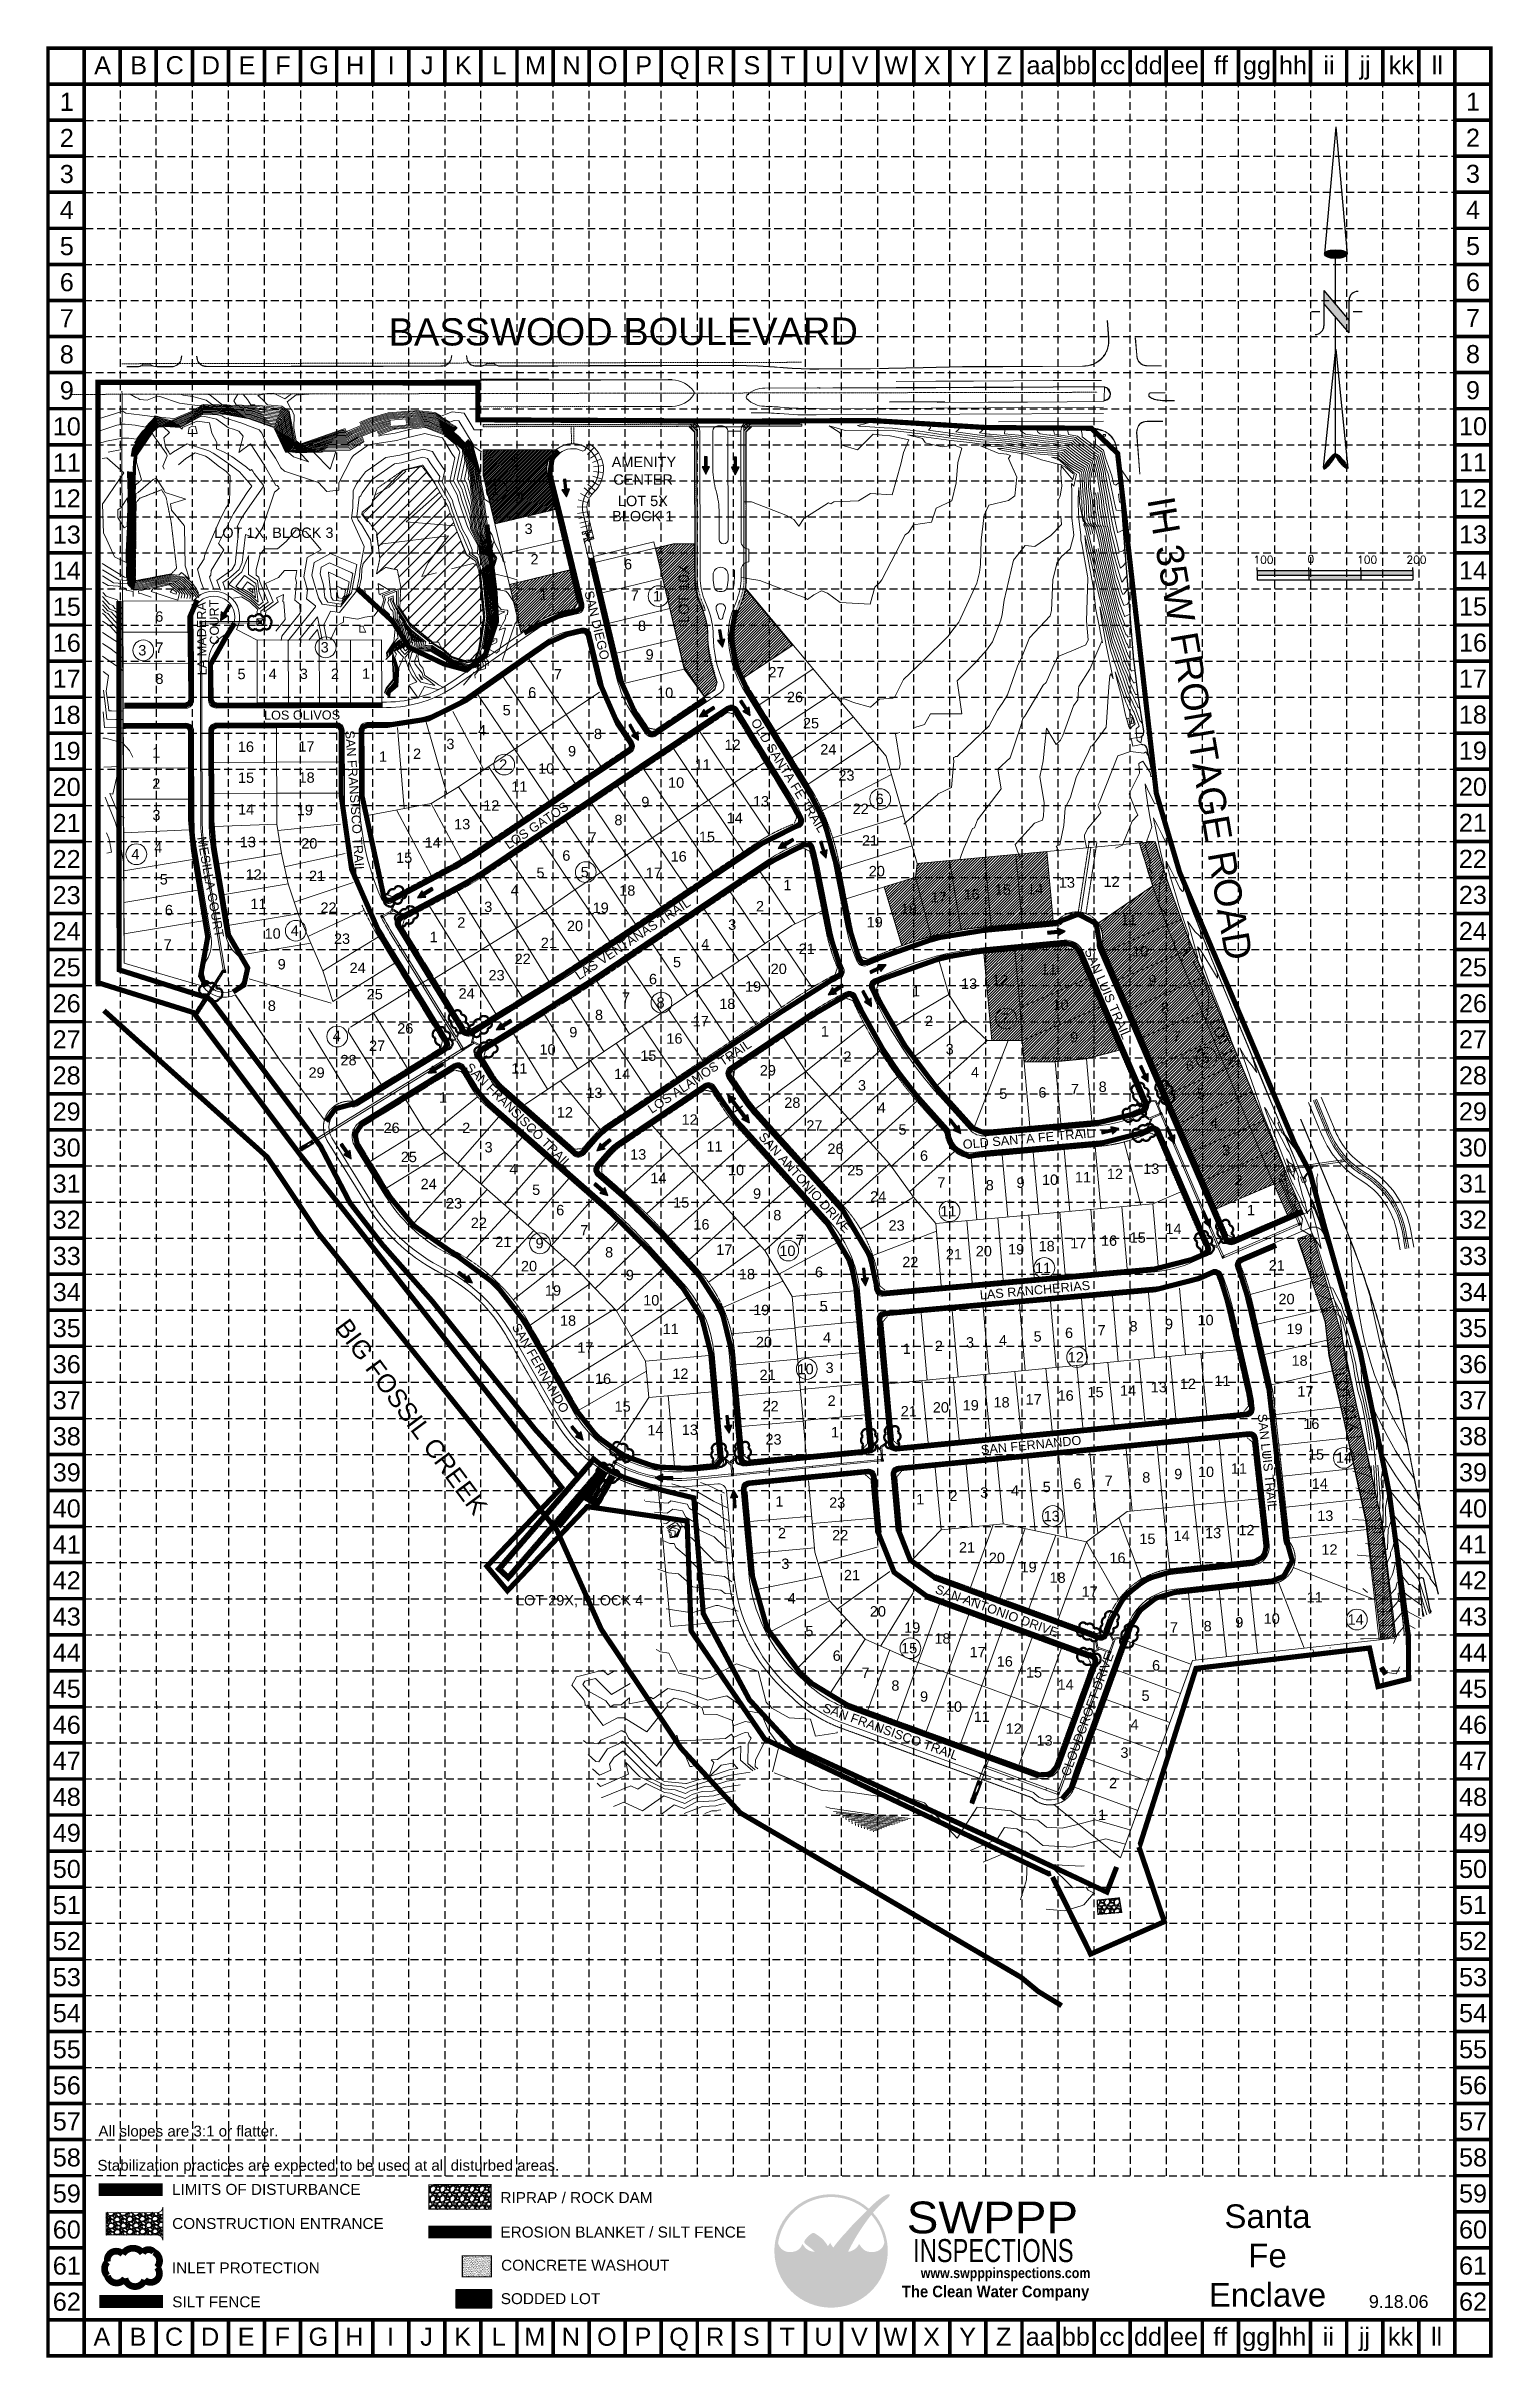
# Model space of a CAD drawing. Extents: x 18544 to 21332, y 16212 to 20668.
import ezdxf
from ezdxf.enums import TextEntityAlignment as Align

# ---------------------------------------------------------------- set-up
doc = ezdxf.new("R2010")
doc.units = 0
doc.header["$MEASUREMENT"] = 0
for name, pattern in [('ACAD_ISO02W100', [15, 12, -3]), ('CENTER', [2, 1.25, -0.25, 0.25, -0.25]), ('DASHDOT', [1, 0.5, -0.25, 0, -0.25]), ('DASHED', [0.75, 0.5, -0.25]), ('DOT', [0.25, 0, -0.25]), ('HIDDEN', [0.375, 0.25, -0.125])]:
    doc.linetypes.add(name, pattern=pattern)
doc.layers.get('0').update_dxf_attribs({"lineweight": 0})
for name, color, linetype, lineweight in [('10', 7, 'Continuous', 0), ('11', 7, 'Continuous', 0), ('12', 7, 'Continuous', 0), ('13', 7, 'Continuous', 0), ('20', 7, 'Continuous', 0), ('26', 7, 'Continuous', 0), ('27', 7, 'Continuous', 0), ('28', 7, 'Continuous', 0), ('29', 7, 'Continuous', 0), ('30', 7, 'Continuous', 0), ('31', 7, 'Continuous', 0), ('33', 7, 'Continuous', 0), ('34', 7, 'Continuous', 0), ('43', 7, 'Continuous', 0), ('44', 7, 'Continuous', 0), ('5', 7, 'Continuous', 0), ('6', 7, 'Continuous', 0), ('60', 7, 'Continuous', 0), ('62', 7, 'Continuous', 0), ('Erosion Blanket', 84, 'Continuous', 0)]:
    doc.layers.add(name, color=color, linetype=linetype, lineweight=lineweight)
for name, color, linetype in [('ARROWS', 7, 'Continuous'), ('BASE', 7, 'Continuous'), ('Creek', 5, 'Continuous'), ('GRID', 254, 'HIDDEN'), ('Inlet Protection', 5, 'Continuous'), ('LEGEND', 7, 'Continuous'), ('Limits of Disturbance', 1, 'Continuous'), ('LOGO', 7, 'Continuous'), ('NARROW', 7, 'Continuous'), ('RIP RAP ROCK FILTER', 1, 'Continuous'), ('SILT FENCE', 200, 'Continuous'), ('SODDED LOT', 2, 'Continuous')]:
    doc.layers.add(name, color=color, linetype=linetype)
doc.styles.add('L120', font='simplex.shx', dxfattribs={"height": 4.8})
doc.styles.add("L200'", font='ARIAL.TTF', dxfattribs={"height": 0.001969})
doc.styles.add('LOGO', font='', dxfattribs={"height": 25})
doc.styles.add('LOGO1', font='Rockeb.TTF', dxfattribs={"height": 25})
doc.styles.get("Standard").update_dxf_attribs({"font": 'ARIAL.TTF'})
doc.styles.get('LOGO').set_extended_font_data('Rockwell', bold=True)
pattern_1 = [(45, (0, 0), (-2.8284271, 2.8284271), [])]

msp = doc.modelspace()

# ---------------------------------------------------------------- texts
at = {"insert": (20898.1, 16507.4), "char_height": 45.48, "width": 333.737, "attachment_point": 2}
msp.add_mtext('Santa \\PFe\\PEnclave', dxfattribs=at)
at = {"layer": '10', "color": 7, "linetype": 'Continuous', "lineweight": 0}
for s, height, rotation, p in [('BASSWOOD BOULEVARD', 52.5, 0.1161, (19656.3, 20144.6)), ('SAN DIEGO', 17.5, 283.4214, (19614.2, 19554)), ('LA MADERA', 17.5, 90.665, (18835, 19526)), ('COURT', 17.5, 90.665, (18859.1, 19557.9)), ('LOS OLIVOS', 17.5, 0.2061, (19037.2, 19387.6)), ('SAN FRANSISCO TRAIL', 17.5, 274.0825, (19147.8, 19212.2)), ('OLD SANTA FE TRAIL', 17.5, 301.6194, (19982.6, 19267.2)), ('LOS GATOS', 17.5, 33.8536, (19484.2, 19173.3)), ('MESILLA COURT', 17.5, 280.1484, (18869.6, 19049)), ('LAS VENTANAS TRAIL', 17.5, 33.8536, (19669.8, 18954.5)), ('SAN LUIS TRAIL', 17.5, 293.3447, (20598.1, 18845.4)), ('LOS ALAMOS TRAIL', 17.5, 33.8536, (19798.4, 18689.4)), ('SAN FRANSISCO TRAIL', 17.5, 315.3331, (19460.8, 18613.3)), ('SAN ANTONIO DRIVE', 17.5, 312.0262, (20012.6, 18483.4)), ('OLD SANTA FE TRAIL ', 17.5, 5.113, (20439.2, 18571.3)), ('LAS RANCHERIAS', 17.5, 5.1131, (20449, 18278.9)), ('BIG FOSSIL CREEK', 35, 306.4777, (19262.1, 18036.4)), ('SAN FERNANDO', 17.5, 299.8694, (19504.5, 18124.3)), ('SAN LUIS TRAIL', 17.5, 276.2747, (20906.8, 17939.3)), ('SAN FERNANDO', 17.5, 5.6078, (20441.5, 17980.3)), ('SAN ANTONIO DRIVE', 17.5, 339.9886, (20379.4, 17660.2)), ('CLOUDCROFT DRIVE', 17.5, 69.9886, (20542.6, 17455.4)), ('SAN FRANSISCO TRAIL', 17.5, 339.9886, (20174.6, 17427.1))]:
    msp.add_text(s, height=height, rotation=rotation, dxfattribs=at).set_placement(p, align=Align.TOP_CENTER)
at = {"layer": '13', "color": 7, "linetype": 'Continuous', "lineweight": 0}
for s, p in [('5', (19447.1, 19867.2)), ('AMENITY ', (19700, 19867)), ('CENTER', (19694.6, 19833)), ('1', (19409.1, 19813.1)), ('4', (19457.6, 19801.3)), ('LOT 5X', (19694.2, 19791.7)), ('3', (19473.9, 19738)), ('BLOCK 1', (19693.9, 19762.4)), ('LOT 1X, BLOCK 3', (18982.9, 19728.7)), ('2', (19485.3, 19679.4)), ('6', (19665.6, 19669.7)), ('1', (19502.3, 19611.2)), ('7', (19678.6, 19609.5)), ('1', (19721.3, 19608.2)), ('6', (18762, 19568.8)), ('8', (19692.4, 19551)), ('3', (18729.3, 19503.8)), ('7', (18762.2, 19508.8)), ('3', (19080.9, 19509.5)), ('9', (19707.1, 19495.7)), ('8', (18762.4, 19448.8)), ('5', (18920.6, 19457.9)), ('4', (18980.6, 19458.2)), ('3', (19040.6, 19458.4)), ('2', (19100.6, 19458.6)), ('1', (19160.6, 19458.8)), ('6', (19480.8, 19422.5)), ('7', (19530.3, 19457.6)), ('10', (19737.1, 19421.8)), ('27', (19951.6, 19461.6)), ('5', (19431.6, 19388.2)), ('26', (19987.4, 19413.7)), ('4', (19384.3, 19349.7)), ('8', (19607.5, 19342.6)), ('25', (20018.2, 19363.3)), ('1', (18756.1, 19306.8)), ('16', (18929, 19317.9)), ('17', (19045.7, 19318.4)), ('1', (19193.3, 19298.8)), ('2', (19258.9, 19304.4)), ('3', (19323.2, 19323.1)), ('9', (19557.6, 19309.2)), ('12', (19867.1, 19321.8)), ('24', (20051.5, 19312.9)), ('2', (18756.3, 19246.8)), ('15', (18929.2, 19257.9)), ('18', (19046, 19258.4)), ('2', (19425, 19283.5)), ('10', (19507.8, 19275.8)), ('10', (19758.2, 19248.7)), ('11', (19809.4, 19283.6)), ('23', (20086.5, 19262.5)), ('12', (19401.9, 19204.7)), ('11', (19455.9, 19240.9)), ('9', (19698.9, 19211.3)), ('13', (19921.9, 19212.6)), ('6', (20150.7, 19217.2)), ('3', (18756.5, 19186)), ('14', (18929.5, 19197)), ('19', (19042.6, 19195.7)), ('13', (19345.8, 19168.6)), ('8', (19647, 19176.5)), ('14', (19871.2, 19180.4)), ('22', (20114.1, 19198.3)), ('4', (18715.9, 19110.6)), ('4', (18760, 19123.3)), ('13', (18932.7, 19134.1)), ('20', (19051.2, 19131.4)), ('14', (19289.2, 19133.3)), ('7', (19597.1, 19143)), ('15', (19817.6, 19143.8)), ('21', (20132, 19137.3)), ('12', (18943.9, 19071.6)), ('21', (19066.2, 19069)), ('15', (19234.1, 19103.7)), ('5', (19496.8, 19074.6)), ('6', (19546.6, 19108)), ('5', (19582.1, 19076)), ('17', (19715.2, 19074.7)), ('16', (19763.1, 19106.4)), ('20', (20145, 19078)), ('5', (18770.7, 19062)), ('4', (19447, 19040.9)), ('18', (19664, 19040.6)), ('1', (19972.8, 19051.2)), ('17', (20264.4, 19027.6)), ('16', (20327.8, 19033.3)), ('15', (20387.9, 19042.2)), ('14', (20450.5, 19043)), ('13', (20511.4, 19056)), ('12', (20597.5, 19057.7)), ('6', (18780.6, 19002.8)), ('11', (18953.2, 19015)), ('22', (19088.2, 19007.7)), ('2', (19344.2, 18979)), ('3', (19396.1, 19009.2)), ('19', (19612.8, 19007.3)), ('2', (19919.9, 19010.5)), ('19', (20140.9, 18979.6)), ('18', (20206.7, 19004.8)), ('11', (20630.8, 18983.7)), ('7', (18778.4, 18936.7)), ('10', (18980.5, 18957.7)), ('4', (19023.2, 18963.2)), ('23', (19114.3, 18947.7)), ('1', (19291, 18951)), ('21', (19512.9, 18939.8)), ('21', (19512.9, 18939.8)), ('20', (19563.3, 18972.3)), ('20', (19563.3, 18972.3)), ('4', (19814.3, 18937.4)), ('3', (19866.3, 18974.8)), ('9', (18998, 18898.5)), ('24', (19144.3, 18891.4)), ('22', (19462.5, 18908.9)), ('22', (19462.5, 18908.9)), ('5', (19759.9, 18902.4)), ('20', (19956, 18889.6)), ('21', (20010.1, 18928.4)), ('11', (20476.5, 18888.6)), ('10', (20652.8, 18923.5)), ('24', (19354.5, 18842.3)), ('24', (19354.5, 18842.3)), ('23', (19412.1, 18877.2)), ('23', (19412.1, 18877.2)), ('6', (19713.6, 18869.9)), ('6', (19713.6, 18869.9)), ('19', (19906.4, 18855.5)), ('1', (20220.5, 18846.3)), ('13', (20322.9, 18861)), ('12', (20382.6, 18868)), ('9', (20676.3, 18867.5)), ('8', (18979, 18818.5)), ('25', (19177.4, 18840.7)), ('8', (19609.6, 18800.8)), ('7', (19661.6, 18834.1)), ('8', (19728.2, 18824.6)), ('18', (19856.9, 18822.2)), ('10', (20499.2, 18820.3)), ('8', (20700.7, 18813.8)), ('8', (20700.7, 18813.8)), ('4', (19104.2, 18760.1)), ('26', (19236.1, 18774.8)), ('9', (19560, 18767.5)), ('16', (19755, 18755.3)), ('17', (19805.7, 18788.8)), ('1', (20045, 18769.1)), ('2', (20245.7, 18789.4)), ('2', (20245.7, 18789.4)), ('7', (20392, 18793.7)), ('9', (20525.2, 18757.7)), ('7', (20723.4, 18759.4)), ('7', (20723.4, 18759.4)), ('28', (19126.8, 18713.6)), ('27', (19181.9, 18741.6)), ('27', (19181.9, 18741.6)), ('10', (19510.4, 18734.2)), ('15', (19704.6, 18722)), ('2', (20088.4, 18720.7)), ('3', (20285.5, 18734.9)), ('3', (20285.5, 18734.9)), ('6', (20778.7, 18718.1)), ('6', (20778.7, 18718.1)), ('29', (19065.2, 18689.5)), ('29', (19065.2, 18689.5)), ('11', (19456, 18697.6)), ('14', (19654.2, 18687)), ('29', (19935, 18693.9)), ('3', (20116.5, 18665.1)), ('4', (20334.2, 18690.2)), ('6', (20748.6, 18702.5)), ('6', (20748.6, 18702.5)), ('1', (19309, 18641.5)), ('13', (19600.6, 18650.5)), ('28', (19982.2, 18631.6)), ('4', (20154.7, 18622)), ('4', (20154.7, 18622)), ('5', (20388.7, 18648.8)), ('5', (20388.7, 18648.8)), ('6', (20464.3, 18651.3)), ('7', (20526.8, 18657.8)), ('7', (20526.8, 18657.8)), ('8', (20580.4, 18662.3)), ('8', (20580.4, 18662.3)), ('5', (20769.7, 18648.8)), ('5', (20769.7, 18648.8)), ('26', (19209.8, 18583)), ('2', (19353.6, 18583)), ('12', (19543.8, 18613.1)), ('12', (19784.2, 18599.2)), ('27', (20024.8, 18587.8)), ('27', (20024.8, 18587.8)), ('5', (20194.5, 18579.7)), ('4', (20794.9, 18592.7)), ('4', (20794.9, 18592.7)), ('3', (19396.7, 18545.6)), ('13', (19685.1, 18531.8)), ('11', (19832.2, 18547.2)), ('26', (20065.4, 18542.7)), ('26', (20065.4, 18542.7)), ('3', (20818.5, 18539.9)), ('3', (20818.5, 18539.9)), ('25', (19243.1, 18526.9)), ('4', (19444.6, 18503.3)), ('14', (19724.1, 18486.3)), ('10', (19873.6, 18501.7)), ('25', (20103.6, 18501.3)), ('25', (20103.6, 18501.3)), ('6', (20236, 18529.4)), ('11', (20542.3, 18487.9)), ('12', (20604, 18494.4)), ('13', (20673.9, 18504.2)), ('24', (19281.3, 18474.9)), ('5', (19488.5, 18463.5)), ('9', (19914.2, 18456.2)), ('24', (20147.8, 18450.9)), ('24', (20147.8, 18450.9)), ('7', (20269.4, 18477.6)), ('8', (20362.7, 18472.5)), ('9', (20422, 18477.3)), ('10', (20478.9, 18483)), ('2', (20842.1, 18482.2)), ('2', (20842.1, 18482.2)), ('23', (19330.1, 18437.5)), ('22', (19378, 18400.1)), ('6', (19534.8, 18424.5)), ('15', (19768, 18439.1)), ('16', (19807, 18396.9)), ('8', (19953.2, 18414.7)), ('11', (20282.9, 18422.3)), ('1', (20866.4, 18424.5)), ('1', (20866.4, 18424.5)), ('21', (19425.1, 18363.5)), ('9', (19495, 18360.7)), ('7', (19581.1, 18385.5)), ('7', (19997.1, 18366.8)), ('23', (20183.2, 18394.8)), ('23', (20183.2, 18394.8)), ('18', (20472.4, 18355.1)), ('17', (20533.3, 18360.7)), ('16', (20592.6, 18365.6)), ('15', (20647.9, 18371.3)), ('14', (20716.9, 18388.4)), ('20', (19474.7, 18316.4)), ('8', (19629.1, 18343.2)), ('17', (19850.9, 18348.1)), ('10', (19972.7, 18345.9)), ('22', (20209.6, 18324.5)), ('21', (20293.6, 18339.6)), ('20', (20351.3, 18345.3)), ('19', (20413.5, 18348.9)), ('11', (20465.5, 18312.9)), ('21', (20916, 18318)), ('19', (19520.8, 18269.4)), ('9', (19668.9, 18299.3)), ('18', (19894.7, 18301)), ('6', (20033.7, 18305)), ('10', (19710.3, 18250.6)), ('19', (19922.4, 18231.9)), ('5', (20042.6, 18239.2)), ('20', (20934.7, 18253)), ('18', (19549.9, 18211.4)), ('11', (19747.7, 18195.3)), ('4', (20049.1, 18179)), ('4', (20388.1, 18173.4)), ('5', (20455, 18180.8)), ('6', (20515.6, 18187.8)), ('7', (20578.2, 18192.7)), ('8', (20639.8, 18200.4)), ('9', (20708.2, 18204.9)), ('10', (20778.7, 18212.4)), ('19', (20950.1, 18195.3)), ('17', (19583.2, 18159.4)), ('20', (19927.5, 18170.1)), ('1', (20202.9, 18157.2)), ('2', (20264.6, 18162.9)), ('3', (20324.7, 18169.4)), ('12', (20528.6, 18140.9)), ('18', (20959.9, 18134.3)), ('16', (19617.3, 18099.2)), ('12', (19766.4, 18109.1)), ('21', (19934.5, 18106.7)), ('10', (20007.7, 18118)), ('3', (20054, 18120.5)), ('12', (20744.6, 18089.6)), ('11', (20811.2, 18095.3)), ('15', (19655.1, 18045.7)), ('22', (19940.2, 18046.6)), ('2', (20058, 18057.1)), ('20', (20268.5, 18044.1)), ('19', (20326.1, 18048.2)), ('18', (20385.5, 18053.9)), ('17', (20447.2, 18059.6)), ('16', (20509, 18066.9)), ('15', (20566.6, 18073.4)), ('14', (20629.2, 18076.6)), ('13', (20688.5, 18083.1)), ('17', (20971.2, 18075)), ('14', (19718.4, 18000.2)), ('13', (19784.7, 18001)), ('1', (20064.5, 17996.2)), ('21', (20206.7, 18036.8)), ('16', (20982.6, 18012.4)), ('23', (19945.9, 17982.4)), ('15', (20991.5, 17953.1)), ('8', (20664.3, 17909.1)), ('9', (20726, 17915.6)), ('10', (20779.5, 17919.8)), ('11', (20842.9, 17926.3)), ('14', (21045.7, 17947.3)), ('1', (19957.4, 17862.8)), ('1', (20228.7, 17866.9)), ('2', (20292.8, 17873.4)), ('3', (20352.1, 17879.9)), ('4', (20411.5, 17884)), ('5', (20472.4, 17890.5)), ('6', (20531.7, 17897)), ('7', (20591.8, 17902.7)), ('14', (20998.9, 17897)), ('23', (20068.7, 17860.4)), ('13', (20482, 17834.6)), ('13', (21009.4, 17835.2)), ('2', (19962.3, 17801.9)), ('22', (20074.4, 17797.8)), ('21', (20318.9, 17774.3)), ('15', (20666.6, 17790.5)), ('14', (20732.4, 17796.2)), ('13', (20793.3, 17801.9)), ('12', (20857.5, 17807.6)), ('3', (19968.7, 17742.6)), ('20', (20376.5, 17754)), ('19', (20437.5, 17736.1)), ('16', (20608.9, 17754)), ('12', (21017.5, 17770.2)), ('21', (20097.1, 17720.9)), ('18', (20493.5, 17715.8)), ('17', (20555.3, 17688.9)), ('LOT 29X, BLOCK 4', (19572.2, 17670.5)), ('4', (19980.9, 17675.9)), ('20', (20147.1, 17650.8)), ('11', (20989.1, 17677.9)), ('5', (20015, 17612.5)), ('19', (20213.2, 17619.5)), ('18', (20271.6, 17598.5)), ('7', (20717.8, 17619.9)), ('8', (20782.7, 17622.3)), ('9', (20843.7, 17629.6)), ('10', (20906.2, 17636.9)), ('14', (21067.9, 17635)), ('6', (20067.8, 17565.4)), ('15', (20207.4, 17579.7)), ('17', (20339.4, 17572.3)), ('16', (20391.7, 17554.4)), ('7', (20123.2, 17532.2)), ('8', (20180.9, 17507.8)), ('15', (20447.9, 17533.1)), ('14', (20508.9, 17509.5)), ('6', (20683.3, 17546.6)), ('9', (20236.1, 17486.6)), ('10', (20293.8, 17467.1)), ('5', (20663, 17488.1)), ('11', (20347.4, 17447.6)), ('12', (20409, 17424.8)), ('4', (20641.9, 17432.8)), ('13', (20468.3, 17402)), ('3', (20622.4, 17378.4)), ('2', (20600.4, 17319.9)), ('1', (20579.1, 17258.2))]:
    msp.add_text(s, height=20, dxfattribs=at).set_placement(p, align=Align.MIDDLE)
for s, rotation, p in [('LOT 10X', 90, (19772.9, 19612.6)), ('LOT', 295.4218, (20805.9, 18766.6)), ('1X', 295.4218, (20825.1, 18719.7)), ('LOT', 282.5365, (21043.1, 18085.2)), ('21X', 282.5365, (21060, 18022.9))]:
    msp.add_text(s, height=20, rotation=rotation, dxfattribs=at).set_placement(p, align=Align.MIDDLE)
at = {"layer": '20', "color": 7, "linetype": 'Continuous', "lineweight": 0}
msp.add_text('IH 35W FRONTAGE ROAD', height=52.5, rotation=279.6687, dxfattribs=at).set_placement((20742.1, 19349.1), align=Align.CENTER)
at = {"layer": '6', "color": 254, "linetype": 'Continuous', "lineweight": 0}
for rotation, p in [(203.2278, (20928, 18496.9)), (203.2278, (20939.6, 18501.9)), (248.2885, (20922.8, 18483.8)), (293.3491, (20960, 18397.5))]:
    msp.add_text('B', height=6, rotation=rotation, dxfattribs=at).set_placement(p, align=Align.MIDDLE)
at = {"layer": 'BASE'}
for s, height, p in [('A', 34.8, (18652.8, 20631.8)), ('B', 34.8, (18722.3, 20631.8)), ('C', 34.8, (18791.8, 20631.8)), ('D', 34.8, (18861.4, 20631.8)), ('E', 34.8, (18930.9, 20631.8)), ('F', 34.8, (19000.4, 20631.8)), ('G', 34.8, (19069.9, 20631.8)), ('H', 34.8, (19139.5, 20631.8)), ('I', 34.8, (19209, 20631.8)), ('J', 34.8, (19278.5, 20631.8)), ('K', 34.8, (19348.1, 20631.8)), ('L', 34.8, (19417.6, 20631.8)), ('M', 34.8, (19487.1, 20631.8)), ('N', 34.8, (19556.6, 20631.8)), ('O', 34.8, (19626.2, 20631.8)), ('P', 34.8, (19695.7, 20631.8)), ('Q', 34.8, (19765.2, 20631.8)), ('R', 34.8, (19834.7, 20631.8)), ('S', 34.8, (19904.3, 20631.8)), ('T', 34.8, (19973.8, 20631.8)), ('U', 34.8, (20043.3, 20631.8)), ('V', 34.8, (20112.9, 20631.8)), ('W', 34.8, (20182.4, 20631.8)), ('X', 34.8, (20251.9, 20631.8)), ('Y', 34.8, (20321.4, 20631.8)), ('Z', 34.8, (20391, 20631.8)), ('aa', 34.76, (20460.5, 20631.8)), ('bb', 34.76, (20530, 20631.8)), ('cc', 34.76, (20599.5, 20631.8)), ('dd', 34.76, (20669.1, 20631.8)), ('ee', 34.76, (20738.6, 20631.8)), ('ff', 34.76, (20808.1, 20631.8)), ('gg', 34.76, (20877.7, 20631.8)), ('hh', 34.76, (20947.2, 20631.8)), ('ii', 34.76, (21016.7, 20631.8)), ('jj', 34.76, (21086.2, 20631.8)), ('kk', 34.76, (21155.8, 20631.8)), ('ll', 34.76, (21225.3, 20631.8)), ('1', 34.8, (18583.7, 20561.4)), ('1', 34.8, (18583.8, 20561.1)), ('1', 34.8, (21294.1, 20561.5)), ('2', 34.8, (18583.8, 20491.6)), ('2', 34.8, (21294.1, 20492)), ('3', 34.8, (18583.8, 20422.1)), ('3', 34.8, (21294.1, 20422.5)), ('4', 34.8, (18583.8, 20352.5)), ('4', 34.8, (21294.1, 20353)), ('5', 34.8, (18583.8, 20283)), ('5', 34.8, (21294.1, 20283.4)), ('6', 34.8, (18583.8, 20213.5)), ('6', 34.8, (21294.1, 20213.9)), ('7', 34.8, (18583.8, 20144)), ('7', 34.8, (21294.1, 20144.4)), ('8', 34.8, (18583.8, 20074.4)), ('8', 34.8, (21294.1, 20074.9)), ('9', 34.8, (18583.8, 20004.9)), ('9', 34.8, (21294.1, 20005.3)), ('10', 34.76, (18583.8, 19935.4)), ('10', 34.76, (21294.1, 19935.8)), ('11', 34.76, (18583.8, 19865.8)), ('11', 34.76, (21294.1, 19866.3)), ('12', 34.76, (18583.7, 19796.6)), ('12', 34.76, (21294, 19797)), ('13', 34.76, (18583.8, 19726.8)), ('13', 34.76, (21294.1, 19727.2)), ('14', 34.76, (18583.8, 19657.3)), ('14', 34.76, (21294.1, 19657.7)), ('15', 34.76, (18583.8, 19587.7)), ('15', 34.76, (21294.1, 19588.2)), ('16', 34.76, (18583.8, 19518.2)), ('16', 34.76, (21294.1, 19518.6)), ('17', 34.76, (18583.5, 19448.9)), ('17', 34.76, (21293.9, 19449.3)), ('18', 34.76, (18583.5, 19379.3)), ('18', 34.76, (21293.9, 19379.8)), ('19', 34.76, (18583.5, 19309.8)), ('19', 34.76, (21293.9, 19310.2)), ('20', 34.76, (18583.5, 19240.3)), ('20', 34.76, (21293.9, 19240.7)), ('21', 34.76, (18583.5, 19170.8)), ('21', 34.76, (21293.9, 19171.2)), ('22', 34.76, (21293.9, 19101.7)), ('22', 34.76, (18583.5, 19101.2)), ('23', 34.76, (18583.5, 19031.7)), ('23', 34.76, (21293.9, 19032.1)), ('24', 34.76, (18583.5, 18962.2)), ('24', 34.76, (21293.9, 18962.6)), ('25', 34.76, (18583.5, 18892.7)), ('25', 34.76, (21294, 18892.7)), ('26', 34.76, (18583.5, 18823.1)), ('26', 34.76, (21294, 18823.2)), ('27', 34.76, (18583.5, 18753.6)), ('27', 34.76, (21294, 18753.7)), ('28', 34.76, (18583.5, 18684.1)), ('28', 34.76, (21294, 18684.1)), ('29', 34.76, (18583.5, 18614.5)), ('29', 34.76, (21294, 18614.6)), ('30', 34.76, (18583.5, 18545)), ('30', 34.76, (21294, 18545.1)), ('31', 34.76, (18583.5, 18475.5)), ('31', 34.76, (21294, 18475.6)), ('32', 34.76, (18583.5, 18406)), ('32', 34.76, (21294, 18406)), ('33', 34.76, (18583.7, 18336)), ('33', 34.76, (21294.2, 18336)), ('34', 34.76, (18583.7, 18266.4)), ('34', 34.76, (21294.2, 18266.5)), ('35', 34.76, (18583.7, 18196.9)), ('35', 34.76, (21294.2, 18197)), ('36', 34.76, (18583.7, 18127.4)), ('36', 34.76, (21294.2, 18127.4)), ('37', 34.76, (18583.7, 18057.9)), ('37', 34.76, (21294.2, 18057.9)), ('38', 34.76, (18583.7, 17988.3)), ('38', 34.76, (21294.2, 17988.4)), ('39', 34.76, (18583.7, 17918.8)), ('39', 34.76, (21294.2, 17918.9)), ('40', 34.76, (18583.7, 17849.3)), ('40', 34.76, (21294.2, 17849.3)), ('41', 34.76, (18583.7, 17779.7)), ('41', 34.76, (21294.2, 17779.8)), ('42', 34.76, (18583.7, 17710.5)), ('42', 34.76, (21294.1, 17710.6)), ('43', 34.76, (18583.7, 17640.7)), ('43', 34.76, (21294.2, 17640.8)), ('44', 34.76, (18583.7, 17571.2)), ('44', 34.76, (21294.2, 17571.2)), ('45', 34.76, (18583.7, 17501.6)), ('45', 34.76, (21294.2, 17501.7)), ('46', 34.76, (18583.7, 17432.1)), ('46', 34.76, (21294.2, 17432.2)), ('47', 34.76, (18583.7, 17362.6)), ('47', 34.76, (21294.2, 17362.6)), ('48', 34.76, (18583.7, 17293.1)), ('48', 34.76, (21294.2, 17293.1)), ('49', 34.76, (18583.8, 17223.7)), ('49', 34.76, (21294.2, 17223.8)), ('50', 34.76, (18583.8, 17154.2)), ('50', 34.76, (21294.2, 17154.2)), ('51', 34.76, (18583.8, 17084.6)), ('51', 34.76, (21294.2, 17084.7)), ('52', 34.76, (18583.8, 17015.1)), ('52', 34.76, (21294.2, 17015.2)), ('53', 34.76, (18583.8, 16945.6)), ('53', 34.76, (21294.2, 16945.6)), ('54', 34.76, (18583.8, 16876.1)), ('54', 34.76, (21294.2, 16876.1)), ('55', 34.76, (18583.8, 16806.5)), ('55', 34.76, (21294.2, 16806.6)), ('56', 34.76, (18583.8, 16737)), ('56', 34.76, (21294.2, 16737.1)), ('57', 34.76, (18583.8, 16667.5)), ('57', 34.76, (21294.2, 16667.5)), ('58', 34.76, (18583.8, 16597.9)), ('58', 34.76, (21294.2, 16598)), ('59', 34.76, (18583.8, 16528.4)), ('59', 34.76, (21294.2, 16528.5)), ('60', 34.76, (18583.8, 16458.9)), ('60', 34.76, (21294.2, 16459)), ('61', 34.76, (18583.8, 16389.4)), ('61', 34.76, (21294.2, 16389.4)), ('62', 34.76, (18583.8, 16319.8)), ('62', 34.76, (21294.2, 16319.9)), ('A', 34.8, (18651.4, 16252.3)), ('B', 34.8, (18720.9, 16252.3)), ('C', 34.8, (18790.5, 16252.3)), ('D', 34.8, (18860, 16252.3)), ('E', 34.8, (18929.5, 16252.3)), ('F', 34.8, (18999, 16252.3)), ('G', 34.8, (19068.6, 16252.3)), ('H', 34.8, (19138.1, 16252.3)), ('I', 34.8, (19207.6, 16252.3)), ('J', 34.8, (19277.2, 16252.3)), ('K', 34.8, (19346.7, 16252.3)), ('L', 34.8, (19416.2, 16252.3)), ('M', 34.8, (19485.7, 16252.3)), ('N', 34.8, (19555.3, 16252.3)), ('O', 34.8, (19624.8, 16252.3)), ('P', 34.8, (19694.3, 16252.3)), ('Q', 34.8, (19763.9, 16252.3)), ('R', 34.8, (19833.4, 16252.3)), ('S', 34.8, (19902.9, 16252.3)), ('T', 34.8, (19972.4, 16252.3)), ('U', 34.8, (20042, 16252.3)), ('V', 34.8, (20111.5, 16252.3)), ('W', 34.8, (20181, 16252.3)), ('X', 34.8, (20250.5, 16252.3)), ('Y', 34.8, (20320.1, 16252.3)), ('Z', 34.8, (20389.6, 16252.3)), ('bb', 34.76, (20528.7, 16252.3)), ('dd', 34.76, (20667.7, 16252.3)), ('ff', 34.76, (20806.8, 16252.3)), ('hh', 34.76, (20945.8, 16252.3)), ('ii', 34.76, (21015.3, 16252.3)), ('jj', 34.76, (21084.9, 16252.3)), ('kk', 34.76, (21154.4, 16252.3)), ('ll', 34.76, (21223.9, 16252.3)), ('aa', 34.76, (20459.1, 16252.3)), ('cc', 34.76, (20598.2, 16252.3)), ('ee', 34.76, (20737.2, 16252.3)), ('gg', 34.76, (20876.3, 16252.3))]:
    msp.add_text(s, height=height, dxfattribs=at).set_placement(p, align=Align.MIDDLE_CENTER)
at = {"layer": 'BASE', "color": 7, "style": "L200'"}
for s, p in [('All slopes are 3:1 or flatter.', (18644.7, 16638.3)), ('Stabilization practices are expected to be used at all disturbed areas.', (18642.9, 16572.3))]:
    msp.add_text(s, height=20.878, dxfattribs=at).set_placement(p)
at = {"layer": 'BASE'}
msp.add_text('9.18.06', height=24.64, dxfattribs=at).set_placement((21150.9, 16307.8), align=Align.CENTER)
at = {"layer": 'LEGEND', "style": "L200'"}
for s, height, p in [('LIMITS OF DISTURBANCE', 21.105, (18786.4, 16525.8)), ('RIPRAP / ROCK DAM', 21.105, (19419.6, 16510)), ('CONSTRUCTION ENTRANCE', 21.105, (18786.9, 16460)), ('EROSION BLANKET / SILT FENCE', 21.105, (19419.6, 16443.5)), ('CONCRETE WASHOUT', 21.105, (19420.9, 16379.6)), ('INLET PROTECTION', 21.105, (18786.3, 16374.5)), ('SILT FENCE', 21.1, (18787, 16309)), ('SODDED LOT', 21.1, (19420.3, 16315.1))]:
    msp.add_text(s, height=height, dxfattribs=at).set_placement(p)

# ---------------------------------------------------------------- blocks, each defined once
blk = doc.blocks.new('MHSD2')
at = {"layer": '43', "linetype": 'Continuous', "lineweight": 0}
blk.add_hatch(color=7, dxfattribs=at).paths.add_polyline_path([(-0.5, 0.5), (0.5, 0.5), (0.5, -0.5), (-0.5, -0.5)], flags=16)
at = {"layer": '43', "color": 7, "linetype": 'Continuous', "lineweight": 0}
for p, q in [((-0.5, 0.5), (0.5, 0.5)), ((-0.5, -0.5), (-0.5, 0.5)), ((0.5, 0.5), (0.5, -0.5)), ((0.5, -0.5), (-0.5, -0.5))]:
    blk.add_line(p, q, dxfattribs=at)
blk.add_lwpolyline([(-0.5, 0.5), (0.5, 0.5), (0.5, -0.5), (-0.5, -0.5), (-0.5, 0.5)], close=True, dxfattribs=at)
at = {"layer": '43', "color": 1, "linetype": 'Continuous', "lineweight": 0}
blk.add_point((0, 0), dxfattribs=at)
blk = doc.blocks.new('MHSD3')
at = {"layer": '43', "linetype": 'Continuous', "lineweight": 0}
blk.add_hatch(color=7, dxfattribs=at).paths.add_polyline_path([(-2.6, 2.6), (2.6, 2.6), (2.6, -2.6), (-2.6, -2.6)], flags=16)
at = {"layer": '43', "color": 7, "linetype": 'Continuous', "lineweight": 0}
for p, q in [((-6.6, 6.6), (6.6, 6.6)), ((-6.6, -6.6), (-6.6, 6.6)), ((-2.6, 2.6), (-6.6, 6.6)), ((-2.6, 2.6), (2.6, -2.6)), ((-2.6, 2.6), (2.6, 2.6)), ((-2.6, -2.6), (-2.6, 2.6)), ((2.6, 2.6), (6.6, 6.6)), ((2.6, 2.6), (2.6, -2.6)), ((6.6, 6.6), (6.6, -6.6)), ((-2.6, -2.6), (-6.6, -6.6)), ((6.6, -6.6), (-6.6, -6.6)), ((2.6, -2.6), (-2.6, -2.6)), ((2.6, -2.6), (6.6, -6.6))]:
    blk.add_line(p, q, dxfattribs=at)
blk = doc.blocks.new('A$C2CE27EB8')
at = {"layer": 'LOGO'}
h = blk.add_hatch(color=170, dxfattribs=at)
h.paths.add_polyline_path([(95.2, 59.8), (94.1, 61), (93.2, 62), (92.5, 62.9), (91.7, 64.1), (90.9, 65.6), (90.2, 66.9), (89.7, 67.9), (89.2, 68.9), (88.7, 70), (88.3, 71), (87.6, 72.6), (86.9, 74.4), (86.3, 75.8), (86, 76.7), (85.7, 77.6), (85.3, 78.5), (85, 79.4), (84.6, 80.3), (84.3, 81.3), (83.9, 82.3), (83.4, 83.3), (83, 84.3), (82.5, 85.3), (82, 86.4), (81.5, 87.4), (80.9, 88.5), (80.3, 89.5), (79.7, 90.5), (79.1, 91.6), (78.5, 92.6), (77.8, 93.5), (77.2, 94.5), (76.6, 95.4), (75.9, 96.2), (75.3, 97.1), (74.7, 97.8), (74, 98.6), (73.4, 99.3), (72.8, 100), (72.2, 100.6), (70.5, 100.6), (68.5, 100.8), (66.9, 101.1), (65.8, 101.3), (64.7, 101.6), (63.6, 102), (62.1, 102.6), (60.1, 103.7), (58.3, 104.9), (56.6, 106.2), (55.2, 107.6), (54, 109), (52.9, 110.3), (52.1, 111.5), (51.4, 112.5), (51, 112.9), (50.7, 113.4), (50.4, 113.7), (50.2, 114), (50, 114.2), (49.8, 114.4), (49.7, 114.4), (49.5, 114.4), (49.4, 114.3), (49.3, 114.2), (49.2, 114), (49.1, 113.7), (49, 113.4), (48.8, 112.6), (48.4, 111.4), (47.8, 110.2), (47.3, 109.2), (46.6, 108.1), (45.7, 107.1), (44.8, 106.1), (43.7, 105.1), (42.5, 104.1), (41.2, 103.3), (39.8, 102.5), (38.4, 101.8), (36.9, 101.2), (35.3, 100.8), (33.7, 100.4), (31.8, 100.1), (29.8, 100), (27.8, 99.9), (25.7, 99.9), (23.8, 100.1), (22, 100.4), (20.3, 100.8), (18.7, 101.4), (17.1, 102.1), (15.5, 103.1), (13.9, 104.2), (12.3, 105.4), (11.2, 106.5), (10.5, 107.3), (9.8, 108.2), (9.1, 109.1), (8.4, 110.2), (7.8, 111.4), (7.1, 112.8), (6.5, 114.4), (5.9, 116.3, -0.595729), (166.6, 175.1), (167.9, 176.4), (169, 177.5), (170, 178.6, 37.93689), (177.7, 171), (177.3, 170.5), (176.4, 169.4), (175.5, 168.3), (174.6, 167.2, -0.146449), (198.4, 116.7), (198, 115.7), (197.6, 114.8), (197.3, 114), (197, 113.2), (196.5, 111.9), (196, 110.7), (195.4, 109.5), (194.7, 108.5), (193.9, 107.5), (193.1, 106.6), (192.2, 105.7), (191.2, 104.9), (190.1, 104.1), (189, 103.3), (187.8, 102.7), (186.6, 102.1), (185.4, 101.5), (184.1, 101.1), (182.7, 100.7), (181.4, 100.4), (179.9, 100.1), (178.5, 99.9), (177, 99.8), (175.5, 99.8), (174, 99.8), (172.5, 99.9), (170.8, 100.2), (169.2, 100.5), (167.5, 100.9), (165.9, 101.5), (164.4, 102.2), (162.9, 103), (161.5, 103.9), (160.2, 105), (158.9, 106.2), (157.7, 107.4), (156.5, 108.8), (155.6, 110.1), (154.8, 111.2), (154.3, 112.1), (154, 112.6), (153.7, 113.1), (153.5, 113.5), (153.3, 113.8), (153.1, 114), (152.9, 114.1), (152.8, 114.1), (152.6, 114.1), (152.4, 114), (152.2, 113.8), (152.1, 113.6), (151.9, 113.3), (151.7, 113), (151.5, 112.7), (151.1, 111.9), (150.4, 110.8), (149.5, 109.6), (148.5, 108.5), (147.6, 107.6), (146.7, 106.7), (145.6, 105.9), (144.4, 105), (143.2, 104.2), (141.8, 103.4), (140.2, 102.5), (138.5, 101.7), (136.9, 101.2), (135.6, 100.9), (134.2, 100.6), (132.6, 100.3), (132.3, 99.4), (131.9, 98.4), (131.4, 97.3), (130.9, 96), (130.4, 94.6), (129.8, 93.1), (129.2, 91.6), (128.6, 89.9), (128, 88.2), (127.3, 86.5), (126.7, 84.8), (126.1, 83.1), (125.4, 81.4), (124.8, 79.7), (124.2, 78.1), (123.7, 76.6), (123.1, 75.1), (122.6, 73.7), (122.2, 72.5), (121.7, 71.3), (121.3, 70.3), (120.8, 68.8), (120, 67.2), (119.3, 65.7), (118.5, 64.4), (117.6, 63.3), (116.7, 62.2), (115.8, 61.2), (114.8, 60.3), (113.9, 59.5), (112.9, 58.7), (111.8, 58.1), (110.8, 57.5), (109.7, 57), (108.4, 56.5), (106.8, 56.1), (105.4, 55.9), (104.1, 55.9), (102.8, 56.1), (101.5, 56.4), (100, 56.9), (98.8, 57.4), (97.5, 58.1), (96.3, 58.8)])
h.paths.add_polyline_path([(103.2, 111.3), (101.2, 114.7), (100, 117.1), (99.4, 115.4), (97.5, 112.3), (96, 110.6), (96.2, 110.3), (96.5, 109.8), (96.7, 109.3), (97, 108.9), (97.3, 108.5), (97.5, 108.2), (97.7, 107.9), (97.9, 107.6), (98.2, 107.4), (98.4, 107.2), (98.6, 107.1), (98.8, 106.9), (99, 106.8), (99.2, 106.6), (99.4, 106.5), (99.6, 106.4), (99.8, 106.3), (100, 106.3), (100.2, 106.2), (100.5, 106.1), (100.7, 106.1), (100.9, 106), (101.1, 106), (101.3, 106), (101.5, 106), (101.8, 106), (102, 106), (102.2, 106), (102.4, 106), (102.6, 106), (102.8, 106.1), (102.9, 106.1), (103.1, 106.2), (103.3, 106.2), (103.5, 106.3), (103.7, 106.4), (103.9, 106.5), (104.1, 106.6), (104.2, 106.7), (104.4, 106.9), (104.6, 107), (104.8, 107.2), (105, 107.3), (105.2, 107.5), (105.4, 107.7), (105.6, 107.9), (105.9, 108.1), (106, 108.3), (104.6, 109.5)], flags=17)
blk.add_hatch(color=240, dxfattribs=at).paths.add_polyline_path([(187.7, 194.5), (189.8, 196.1), (191.5, 197.4), (193, 198.5), (194.3, 199.4), (195.4, 200.1), (196.2, 200.7), (197, 201.1), (197.6, 201.5), (198.2, 201.8), (198.7, 202.1), (199.2, 202.3), (199.7, 202.5), (200.1, 202.7), (200.4, 202.9), (200.8, 203), (201.1, 203.2), (201.5, 203.3), (201.8, 203.4), (202.1, 203.6), (202.5, 203.7), (202.8, 203.8), (203.1, 203.9), (203.4, 204.1), (203.7, 204.2), (203.9, 204.2), (204.2, 204.3), (204.4, 204.4), (204.7, 204.4), (204.9, 204.5), (205.1, 204.5), (205.3, 204.6), (205.5, 204.6), (205.7, 204.6), (205.9, 204.6), (206, 204.7), (206.2, 204.7), (206.4, 204.7), (206.6, 204.7), (206.7, 204.6), (206.9, 204.6), (207, 204.6), (207.1, 204.6), (207.2, 204.5), (207.4, 204.5), (207.5, 204.5), (207.6, 204.4), (207.6, 204.4), (207.7, 204.3), (207.8, 204.3), (207.9, 204.2), (207.9, 204.1), (208, 204.1), (208, 204), (208, 203.9), (208.1, 203.8), (208.1, 203.7), (208.1, 203.5), (208.1, 203.4), (208.1, 203.3), (208.1, 203.1), (208.1, 203), (208.1, 202.9), (208.1, 202.7), (208.1, 202.6), (208, 202.4), (208, 202.3), (207.9, 202.1), (207.8, 202), (207.7, 201.8), (207.6, 201.6), (207.5, 201.4), (207.4, 201.2), (207.2, 201), (207.1, 200.8), (206.9, 200.5), (206.7, 200.2), (206.5, 200), (206.3, 199.7), (206.1, 199.4), (205.8, 199.1), (205.5, 198.8), (205.2, 198.4), (204.9, 198.1), (204.5, 197.7), (204, 197.2), (203.4, 196.7), (202.8, 196.2), (202.1, 195.5), (201.2, 194.8), (200.3, 194), (199.3, 193.2), (198.3, 192.3), (197.2, 191.3), (196.1, 190.4), (195, 189.4), (194, 188.5), (192.9, 187.5), (192, 186.6), (191, 185.7), (190.1, 184.7), (189.1, 183.8), (188.2, 182.9), (187.3, 181.9), (186.4, 181), (185.5, 180), (184.6, 179), (183.7, 177.9), (182.7, 176.9), (181.8, 175.8), (180.9, 174.7), (180, 173.7), (179, 172.6), (178.2, 171.6), (177.3, 170.5), (176.4, 169.4), (175.5, 168.3), (174.6, 167.2), (173.7, 166), (172.7, 164.8), (171.7, 163.5), (170.6, 162.1), (169.6, 160.7), (168.5, 159.2), (167.3, 157.7), (166.2, 156.1), (165.1, 154.6), (164, 153), (162.9, 151.5), (161.8, 150), (160.8, 148.5), (159.7, 147), (158.7, 145.5), (157.7, 144), (156.7, 142.5), (155.7, 140.9), (154.7, 139.4), (153.6, 137.8), (152.6, 136.1), (151.5, 134.5), (150.5, 132.8), (149.5, 131.2), (148.5, 129.6), (147.5, 128), (146.6, 126.4), (145.7, 125), (144.9, 123.5), (144.1, 122.2), (143.4, 120.8), (142.6, 119.5), (141.9, 118.1), (141.1, 116.8), (140.4, 115.4), (139.6, 114), (138.9, 112.6), (138.1, 111.2), (137.4, 109.9), (136.7, 108.5), (136, 107.3), (135.4, 106.1), (134.9, 105.1), (134.4, 104.2), (134, 103.4), (133.6, 102.6), (133.3, 101.9), (133, 101.1), (132.6, 100.3), (132.3, 99.4), (131.9, 98.4), (131.4, 97.3), (130.9, 96), (130.4, 94.6), (129.8, 93.1), (129.2, 91.6), (128.6, 89.9), (128, 88.2), (127.3, 86.5), (126.7, 84.8), (126.1, 83.1), (125.4, 81.4), (124.8, 79.7), (124.2, 78.1), (123.7, 76.6), (123.1, 75.1), (122.6, 73.7), (122.2, 72.5), (121.7, 71.3), (121.3, 70.3), (121, 69.3), (120.6, 68.4), (120.2, 67.6), (119.9, 66.8), (119.5, 66.1), (119.1, 65.4), (118.7, 64.8), (118.3, 64.1), (117.8, 63.5), (117.4, 63), (116.9, 62.4), (116.5, 61.9), (116, 61.4), (115.5, 61), (115.1, 60.5), (114.6, 60.1), (114.1, 59.7), (113.6, 59.3), (113.1, 58.9), (112.6, 58.6), (112.1, 58.2), (111.6, 57.9), (111, 57.7), (110.5, 57.4), (110, 57.1), (109.4, 56.9), (108.9, 56.7), (108.3, 56.6), (107.8, 56.4), (107.3, 56.3), (106.8, 56.1), (106.3, 56), (105.9, 56), (105.4, 55.9), (104.9, 55.9), (104.5, 55.9), (104.1, 55.9), (103.6, 56), (103.2, 56), (102.7, 56.1), (102.3, 56.2), (101.9, 56.3), (101.4, 56.5), (101, 56.6), (100.6, 56.7), (100.1, 56.9), (99.7, 57.1), (99.3, 57.2), (98.8, 57.4), (98.4, 57.6), (98, 57.8), (97.5, 58.1), (97.1, 58.3), (96.7, 58.6), (96.3, 58.9), (95.9, 59.2), (95.6, 59.5), (95.2, 59.9), (94.8, 60.2), (94.5, 60.6), (94.1, 61), (93.8, 61.4), (93.4, 61.8), (93, 62.2), (92.7, 62.7), (92.3, 63.2), (91.9, 63.8), (91.5, 64.5), (91.1, 65.2), (90.6, 66), (90.2, 66.9), (89.7, 67.9), (89.2, 68.9), (88.7, 70), (88.3, 71), (87.8, 72), (87.4, 73), (87, 74), (86.7, 74.9), (86.3, 75.8), (86, 76.7), (85.7, 77.6), (85.3, 78.5), (85, 79.4), (84.6, 80.3), (84.3, 81.3), (83.9, 82.3), (83.4, 83.3), (83, 84.3), (82.5, 85.3), (82, 86.4), (81.5, 87.4), (80.9, 88.5), (80.3, 89.5), (79.7, 90.5), (79.1, 91.6), (78.5, 92.6), (77.8, 93.5), (77.2, 94.5), (76.6, 95.4), (75.9, 96.2), (75.3, 97.1), (74.7, 97.8), (74, 98.6), (73.4, 99.3), (72.8, 100), (72.1, 100.7), (71.4, 101.3), (70.7, 102), (69.9, 102.7), (69.1, 103.4), (68.3, 104.1), (67.5, 104.8), (66.6, 105.5), (65.8, 106.2), (64.9, 106.9), (64, 107.6), (63.2, 108.3), (62.3, 108.9), (61.5, 109.6), (60.7, 110.2), (59.9, 110.8), (59.2, 111.4), (58.5, 111.9), (57.9, 112.4), (57.3, 112.8), (56.8, 113.2), (56.4, 113.6), (56, 113.9), (55.6, 114.2), (55.3, 114.5), (55, 114.7), (54.8, 115), (54.6, 115.2), (54.4, 115.4), (54.2, 115.7), (54, 115.9), (53.9, 116.1), (53.8, 116.4), (53.7, 116.6), (53.6, 116.9), (53.5, 117.1), (53.5, 117.4), (53.4, 117.7), (53.4, 118), (53.4, 118.3), (53.4, 118.5), (53.4, 118.8), (53.5, 119.1), (53.5, 119.4), (53.6, 119.6), (53.7, 119.9), (53.8, 120.2), (53.9, 120.5), (54.1, 120.8), (54.3, 121.1), (54.5, 121.5), (54.7, 121.8), (55, 122.2), (55.3, 122.7), (55.6, 123.1), (56, 123.6), (56.4, 124), (56.8, 124.5), (57.3, 125.1), (57.7, 125.6), (58.2, 126.1), (58.8, 126.7), (59.3, 127.3), (59.9, 127.8), (60.4, 128.4), (61, 128.9), (61.6, 129.4), (62.2, 130), (62.8, 130.5), (63.3, 130.9), (63.9, 131.4), (64.4, 131.8), (64.9, 132.2), (65.4, 132.6), (65.9, 132.9), (66.3, 133.2), (66.6, 133.4), (67, 133.6), (67.3, 133.8), (67.6, 134), (67.8, 134.1), (68.1, 134.2), (68.3, 134.3), (68.6, 134.4), (68.8, 134.4), (69.1, 134.5), (69.3, 134.5), (69.5, 134.5), (69.8, 134.5), (70, 134.5), (70.2, 134.5), (70.5, 134.5), (70.7, 134.4), (70.9, 134.3), (71.1, 134.2), (71.4, 134.2), (71.6, 134), (71.9, 133.9), (72.1, 133.8), (72.4, 133.7), (72.7, 133.5), (73, 133.4), (73.3, 133.2), (73.6, 133), (74, 132.8), (74.4, 132.5), (74.9, 132.2), (75.4, 131.8), (76, 131.4), (76.6, 131), (77.2, 130.6), (77.9, 130.1), (78.6, 129.6), (79.3, 129.1), (80, 128.5), (80.8, 128), (81.5, 127.4), (82.2, 126.9), (82.9, 126.3), (83.7, 125.7), (84.4, 125.2), (85.1, 124.6), (85.7, 123.9), (86.4, 123.3), (87, 122.7), (87.6, 122), (88.2, 121.4), (88.8, 120.7), (89.4, 120), (90, 119.3), (90.6, 118.6), (91.1, 117.8), (91.7, 117.1), (92.2, 116.3), (92.8, 115.6), (93.3, 114.8), (93.8, 114.1), (94.3, 113.4), (94.7, 112.7), (95.1, 112), (95.5, 111.4), (95.8, 110.8), (96.2, 110.3), (96.5, 109.8), (96.7, 109.3), (97, 108.9), (97.3, 108.5), (97.5, 108.2), (97.7, 107.9), (97.9, 107.6), (98.2, 107.4), (98.4, 107.2), (98.6, 107.1), (98.8, 106.9), (99, 106.8), (99.2, 106.6), (99.4, 106.5), (99.6, 106.4), (99.8, 106.3), (100, 106.3), (100.2, 106.2), (100.5, 106.1), (100.7, 106.1), (100.9, 106), (101.1, 106), (101.3, 106), (101.5, 106), (101.8, 106), (102, 106), (102.2, 106), (102.4, 106), (102.6, 106), (102.8, 106.1), (102.9, 106.1), (103.1, 106.2), (103.3, 106.2), (103.5, 106.3), (103.7, 106.4), (103.9, 106.5), (104.1, 106.6), (104.2, 106.7), (104.4, 106.9), (104.6, 107), (104.8, 107.2), (105, 107.3), (105.2, 107.5), (105.4, 107.7), (105.6, 107.9), (105.9, 108.1), (106.1, 108.4), (106.3, 108.6), (106.5, 108.9), (106.8, 109.2), (107, 109.6), (107.3, 109.9), (107.6, 110.3), (107.9, 110.8), (108.2, 111.2), (108.5, 111.7), (108.9, 112.2), (109.3, 112.7), (109.7, 113.3), (110.2, 113.9), (110.6, 114.5), (111.1, 115.1), (111.6, 115.8), (112.2, 116.5), (112.8, 117.2), (113.4, 117.9), (114, 118.7), (114.7, 119.5), (115.4, 120.3), (116.1, 121.2), (116.8, 122.1), (117.6, 123), (118.4, 123.9), (119.2, 124.9), (120.1, 125.9), (121, 126.9), (121.9, 128), (122.9, 129.1), (123.9, 130.2), (124.9, 131.3), (125.9, 132.4), (126.9, 133.4), (127.9, 134.5), (128.9, 135.6), (129.8, 136.6), (130.7, 137.6), (131.6, 138.6), (132.4, 139.5), (133.3, 140.5), (134.1, 141.5), (135, 142.4), (135.8, 143.4), (136.7, 144.4), (137.6, 145.4), (138.6, 146.4), (139.5, 147.5), (140.5, 148.5), (141.5, 149.6), (142.6, 150.7), (143.6, 151.9), (144.8, 153), (145.9, 154.2), (147.1, 155.4), (148.3, 156.6), (149.4, 157.8), (150.6, 158.9), (151.8, 160.1), (152.9, 161.2), (154, 162.3), (155, 163.3), (156.1, 164.3), (157.1, 165.3), (158.1, 166.3), (159, 167.3), (160, 168.3), (161, 169.3), (161.9, 170.3), (162.9, 171.3), (163.9, 172.3), (164.9, 173.3), (165.9, 174.4), (166.9, 175.4), (167.9, 176.4), (169, 177.5), (170, 178.5), (171.1, 179.6), (172.2, 180.7), (173.2, 181.7), (174.3, 182.8), (175.4, 183.8), (176.5, 184.8), (177.5, 185.8), (178.6, 186.8), (179.7, 187.7), (180.8, 188.7), (181.9, 189.7), (183.2, 190.8), (184.5, 192), (186, 193.2)])
for s, height, style, width, p in [('SWPPP', 57.61, 'LOGO1', 1.115, (238.8, 133.7)), ('INSPECTIONS', 41.638, 'LOGO1', 0.77, (250.3, 81.7)), ('www.swpppinspections.com', 18.669, 'LOGO', 0.9, (264.2, 52.7))]:
    blk.add_text(s, height=height, dxfattribs=dict(at, style=style, width=width)).set_placement(p)
at = {"layer": 'LOGO', "color": 170, "style": 'LOGO', "width": 0.95}
blk.add_text('The Clean Water Company', height=21.078, dxfattribs=at).set_placement((230, 17.9))
blk = doc.blocks.new('North Arrow')
at = {"layer": 'NARROW'}
for p, q in [((32.43, 3.06), (32.43, 4.63)), ((0, 0), (22.36, 2)), ((0, 0), (22.33, -2.02)), ((28.77, -2.09), (34.02, 2.32)), ((36.18, 2.33), (30.46, 2.33)), ((36.16, 2.32), (31.04, -2.09)), ((39.1, 0.01), (59.96, 2.11)), ((31.2, -0.05), (21.66, -0.05)), ((21.66, -0.05), (21.66, -0.05)), ((28.77, -2.09), (34.95, -2.09)), ((32.43, -4.26), (32.43, -2.8)), ((57.45, -0.05), (33.41, -0.05)), ((59.83, -2.14), (39.04, -0.01)), ((57.69, -0.03), (57.77, -0.01)), ((57.77, -0.05), (57.69, -0.03))]:
    blk.add_line(p, q, dxfattribs=at)
blk.add_lwpolyline([(22.36, -2.03), (22.59, -1.93, 0.091577), (22.87, -1.44, 0.048306), (23.03, -0.75), (23.07, -0.01), (23.01, 0.82, 0.048306), (22.87, 1.42, 0.091577), (22.59, 1.91), (22.36, 2.01), (22.14, 1.91, 0.091577), (21.86, 1.42, 0.048306), (21.72, 0.82), (21.66, -0.01), (21.72, -0.83, 0.048306), (21.86, -1.44, 0.091577), (22.14, -1.93)], format="xyb", close=True, dxfattribs=at)
for points in [[(57.46, -0.03), (57.44, 0.08, -0.066818), (57.67, 0.47, -0.03073), (58.01, 0.84), (58.52, 1.29), (59.07, 1.7, -0.03073), (59.5, 1.95, -0.066818), (59.93, 2.1), (60.04, 2.06)], [(60.04, 2.06), (60.05, 1.95, -0.066818), (59.82, 1.56, -0.03073), (59.43, 1.14), (58.97, 0.74), (58.42, 0.33, -0.03073), (57.99, 0.08, -0.036692), (57.76, -0.02)], [(57.46, -0.04), (57.44, -0.15, 0.066818), (57.67, -0.54, 0.03073), (58.01, -0.9), (58.52, -1.36), (59.07, -1.77, 0.03073), (59.5, -2.02, 0.066818), (59.93, -2.17), (60.04, -2.13)], [(60.04, -2.13), (60.05, -2.01, 0.066818), (59.82, -1.63, 0.03073), (59.43, -1.2), (58.97, -0.8), (58.42, -0.4, 0.03073), (57.99, -0.15, 0.036692), (57.76, -0.05)]]:
    blk.add_lwpolyline(points, format="xyb", dxfattribs=at)
for centre, start, end in [((30.46, 3.86), 178.8769, 270), ((34.95, -3.62), 358.8769, 90)]:
    blk.add_arc(centre, 1.53, start, end, dxfattribs=at)
for points in [[(23.03, -0.76), (21.67, -0.05), (23.07, -0.05), (21.72, 0.82)], [(23.07, -0.05), (21.72, 0.82), (23.02, 0.75), (21.85, 1.42)], [(23.02, 0.75), (21.85, 1.42), (22.87, 1.44), (22.14, 1.91)], [(22.87, 1.44), (22.14, 1.91), (22.59, 1.91), (22.36, 2)], [(31.05, -2.09), (36.15, 2.36), (28.75, -2.06), (34.01, 2.36)], [(57.44, 0.08), (57.7, -0.01), (57.5, 0.21), (57.77, -0.01)], [(57.45, -0.04), (57.69, -0.02), (57.44, 0.08), (57.7, -0.01)], [(57.5, 0.21), (57.77, -0.01), (57.6, 0.39), (57.94, 0.06)], [(57.6, 0.39), (57.94, 0.06), (57.68, 0.5), (58.07, 0.13)], [(57.68, 0.5), (58.07, 0.13), (57.84, 0.66), (58.29, 0.26)], [(57.84, 0.66), (58.29, 0.26), (58.03, 0.86), (58.52, 0.41)], [(58.03, 0.86), (58.52, 0.41), (58.26, 1.07), (58.73, 0.57)], [(58.26, 1.07), (58.73, 0.57), (58.52, 1.3), (59.05, 0.81)], [(58.52, 1.3), (59.05, 0.81), (58.7, 1.42), (59.26, 0.99)], [(59.26, 1), (58.69, 1.42), (59.45, 1.15), (59, 1.65)], [(59.45, 1.15), (59, 1.65), (59.62, 1.34), (59.28, 1.82)], [(59.62, 1.34), (59.28, 1.82), (59.81, 1.55), (59.49, 1.95)], [(59.81, 1.55), (59.49, 1.95), (59.93, 1.73), (59.69, 2.04)], [(59.93, 1.73), (59.69, 2.04), (60.05, 1.94), (59.93, 2.1)], [(60.05, 1.94), (59.93, 2.1), (60.04, 2.06)], [(22.87, -1.44), (21.72, -0.87), (23.03, -0.76), (21.67, -0.05)], [(22.58, -1.93), (21.86, -1.45), (22.87, -1.44), (21.72, -0.87)], [(22.36, -2.01), (22.14, -1.93), (22.58, -1.93), (21.86, -1.45)], [(57.44, -0.14), (57.69, -0.02), (57.45, -0.04), (57.69, -0.02)], [(57.46, -0.19), (57.7, -0.03), (57.44, -0.14), (57.69, -0.02)], [(57.53, -0.33), (57.76, -0.05), (57.46, -0.19), (57.7, -0.03)], [(57.63, -0.48), (57.9, -0.1), (57.53, -0.33), (57.76, -0.05)], [(57.78, -0.66), (58.09, -0.2), (57.63, -0.48), (57.9, -0.1)], [(57.97, -0.87), (58.34, -0.35), (57.78, -0.66), (58.09, -0.2)], [(58.24, -1.11), (58.61, -0.54), (57.97, -0.87), (58.34, -0.35)], [(58.61, -1.43), (58.93, -0.77), (58.24, -1.11), (58.61, -0.54)], [(58.91, -1.64), (59.2, -1), (58.61, -1.43), (58.93, -0.77)], [(59.12, -1.79), (59.57, -1.36), (58.92, -1.65), (59.2, -1.01)], [(59.35, -1.93), (59.81, -1.62), (59.12, -1.79), (59.57, -1.36)], [(59.54, -1.32), (59.41, -1.18), (59.21, -1.01)], [(59.58, -2.05), (59.93, -1.79), (59.35, -1.93), (59.81, -1.62)], [(59.78, -2.13), (60.05, -2.01), (59.58, -2.05), (59.93, -1.79)], [(59.92, -2.17), (60.04, -2.13), (59.78, -2.13), (60.05, -2.01)]]:
    blk.add_solid(points, dxfattribs=at)
blk = doc.blocks.new('A$C0EAD658C')
at = {"layer": 'BASE'}
h = blk.add_hatch(color=7, dxfattribs=at)
h.paths.add_polyline_path([(106.8, 9), (106.8, 18), (6.8, 18), (6.8, 9)])
h.paths.add_polyline_path([(106.8, 9), (106.8, 0), (206.8, 0), (206.8, 9)])
h.paths.add_polyline_path([(206.8, 18), (206.8, 9), (306.8, 9), (306.8, 18)])
at = {"color": 7}
for p, q in [((6.8, 18), (6.8, 24)), ((6.8, 18), (106.8, 18)), ((6.8, 18), (6.8, 0)), ((6.8, 9), (306.8, 9)), ((6.8, 0), (106.8, 0)), ((106.8, 18), (106.8, 24)), ((106.8, 18), (306.8, 18)), ((106.8, 18), (106.8, 0)), ((106.8, 0), (306.8, 0)), ((206.8, 18), (206.8, 24)), ((206.8, 18), (206.8, 0)), ((306.8, 18), (306.8, 24)), ((306.8, 18), (306.8, 0))]:
    blk.add_line(p, q, dxfattribs=at)
at = {"color": 7, "style": 'L120'}
for s, p in [('100', (0, 31.2)), ('0', (104, 32.6)), ('100', (200, 31.2)), ('200', (294.9, 31.2))]:
    blk.add_text(s, height=15, dxfattribs=at).set_placement(p)
blk = doc.blocks.new('A$C6EFF7D63')
at = {"layer": 'LEGEND', "linetype": 'ACAD_ISO02W100'}
h = blk.add_hatch(dxfattribs=at)
h.set_pattern_fill('GRAVEL', color=240, scale=18.859854, style=0)
h.set_pattern_definition([(228.0128, (-1340.7614, -951.0759), (-150.878802, -169.7387151), [2.53733, -251.19606]), (184.9697, (-1342.4588, -952.9619), (226.3182729, 18.85969047), [4.35414, -431.05942]), (132.5104, (-1346.7965, -953.3391), (188.5983692, -207.4585622), [3.07016, -303.94602]), (267.2737, (-1354.1519, -958.05405), (18.8597793, 377.197094), [3.96506, -392.54067]), (292.8337, (-1354.3405, -962.0146), (-94.29945893, 226.3181854), [3.88805, -384.9178]), (357.2737, (-1352.8317, -965.598), (-377.197094, 18.8597793), [3.96506, -392.54067]), (37.6942, (-1348.8711, -965.7866), (-245.17824603, -188.59836327), [5.24359, -519.11465]), (72.2553, (-1344.72195, -962.5804), (132.01918394, 414.9167262), [4.95049, -490.09823]), (121.4296, (-1343.2132, -957.8655), (-150.87899067, 245.1780139), [3.97849, -393.87058]), (175.2364, (-1345.2878, -954.4707), (207.4584165, -18.8596947), [4.54206, -222.56067]), (222.3974, (-1349.8141, -954.0935), (-226.3183917, -207.45824931), [5.87386, -581.51296]), (138.8141, (-1335.4806, -958.2427), (-132.0190365, 113.1590759), [2.00482, -198.47817]), (171.4692, (-1336.9894, -956.9225), (245.17807514, -37.71985803), [3.81416, -377.60278]), (225, (-1340.761, -956.357), (-2e-15, -18.85986), [2.66718, -24.00467]), (203.1986, (-1342.0816, -954.0935), (94.299267, 37.719734), [1.43633, -142.19604]), (291.8014, (-1343.4018, -954.6593), (-18.859853, 56.5795684), [2.03126, -99.53217]), (30.9638, (-1342.6474, -956.5453), (56.579526, 37.7197557), [3.29914, -106.67177]), (161.5651, (-1339.8184, -954.848), (37.719717, -18.859824), [2.3856, -57.2545]), (16.3895, (-1354.3405, -954.6593), (188.5985857, 56.5794258), [3.34197, -330.8555]), (70.3462, (-1351.1343, -953.7163), (-75.4393281, -207.4584389), [2.80372, -277.56817]), (293.1986, (-1339.8184, -951.076), (-37.719734, 94.299267), [2.87264, -140.75973]), (343.6105, (-1338.6868, -953.7163), (-188.5985857, 56.5794258), [3.34197, -330.8555]), (339.444, (-1354.3405, -966.3524), (-94.299307, 37.7196333), [3.22277, -157.9159]), (294.7751, (-1351.3229, -967.484), (-94.2991248, 207.4584632), [2.70032, -267.3317]), (66.8014, (-1339.6298, -969.9358), (37.719734, 94.299267), [2.87264, -140.75973]), (17.354, (-1338.4982, -967.2954), (-245.1781456, -75.439314), [3.1615, -312.98728]), (69.444, (-1348.8711, -969.9358), (-37.7196333, -94.299307), [1.61139, -159.52729]), (101.3099, (-1340.7614, -969.9358), (-18.85981, 75.439432), [0.96166, -95.2051]), (165.9638, (-1340.95, -968.9928), (56.579574, -18.859818), [3.88805, -73.8731]), (186.009, (-1344.722, -968.0498), (188.5985395, 18.85984155), [3.60318, -356.71383]), (303.6901, (-1342.6474, -958.2427), (-18.85988, 37.7197), [2.72, -65.28016]), (353.1572, (-1341.1386, -960.5058), (320.6175132, -37.7198597), [4.7488, -470.13021]), (60.9454, (-1336.4236, -961.0716), (-75.4394182, -132.0189882), [1.94174, -192.23235]), (90, (-1335.48, -959.374), (-18.85985, 18.85985), [1.1316, -17.72826]), (120.2564, (-1345.0992, -967.484), (75.4393213, -132.0190273), [2.62009, -259.38938]), (48.0128, (-1346.4193, -965.2208), (150.878802, 169.7387151), [5.07466, -248.65873]), (0, (-1343.025, -961.449), (18.85985, 18.85985), [4.90356, -13.9563]), (325.3048, (-1338.121, -961.4488), (-188.59843595, 132.0191433), [2.982, -295.21847]), (254.0546, (-1335.6692, -963.1462), (-18.8598523, -75.43942), [2.74603, -134.55578]), (207.646, (-1336.4236, -965.7866), (-358.33715495, -188.5986897), [4.47101, -442.63086]), (175.4261, (-1340.3842, -967.8612), (-245.17811802, 18.85975637), [4.73003, -468.27272])])
h.paths.add_polyline_path([(1, 1), (121, 1), (121, 48), (1, 48)])
at = {"layer": 'LEGEND', "color": 240, "const_width": 2.36}
blk.add_lwpolyline([(1, 1), (121, 1), (121, 48), (1, 48)], close=True, dxfattribs=at)
blk = doc.blocks.new('arrow')
blk.add_lwpolyline([(-67, -25.4), (-59.3, -25.4), (-59.6, -56.1), (-51.9, -56.2), (-51.6, -25.5), (-44, -25.5), (-55.3, -2.4), (-67, -25.4)], close=True)
at = {"color": 254}
for points in [[(-44, -25.5), (-67, -25.4), (-55.3, -2.4), (-67, -25.4)], [(-59.6, -56.1), (-51.9, -56.2), (-59.3, -25.4), (-51.6, -25.5)]]:
    blk.add_solid(points, dxfattribs=at)
blk = doc.blocks.new('2arrows')
at = {"color": 254}
for p, q in [((25.6, 3), (0, 0)), ((17.7, -18.7), (0, 0)), ((23, -4.3), (25.6, 3)), ((20.3, -11.5), (17.7, -18.7)), ((49.2, -22), (20.3, -11.5)), ((23, -4.3), (51.8, -14.8)), ((51.8, -14.8), (49.2, -22)), ((51.8, -14.8), (49.2, -22)), ((49.2, -22), (78.1, -32.5)), ((80.7, -25.2), (51.8, -14.8)), ((78.1, -32.5), (75.5, -39.7)), ((75.5, -39.7), (101.1, -36.7)), ((80.7, -25.2), (83.3, -18)), ((83.3, -18), (101.1, -36.7))]:
    blk.add_line(p, q, dxfattribs=at)
at = {"color": 7}
blk.add_line((45, -33.4), (55.8, -3.7), dxfattribs=at)
blk.add_lwpolyline([(20.3, -11.5), (17.7, -18.7), (0, 0), (25.6, 3), (23, -4.3), (80.7, -25.2), (83.3, -18), (101.1, -36.7), (75.5, -39.7), (78.1, -32.5), (20.3, -11.5)], close=True)
at = {"color": 254}
for points in [[(25.6, 3), (17.7, -18.7), (0, 0), (17.7, -18.7)], [(49.2, -22), (51.8, -14.8), (20.3, -11.5), (23, -4.3)], [(49.2, -22), (51.8, -14.8), (78.1, -32.5), (80.7, -25.2)], [(83.3, -18), (75.5, -39.7), (101.1, -36.7), (75.5, -39.7)]]:
    blk.add_solid(points, dxfattribs=at)

# ---------------------------------------------------------------- hatches: boundary and pattern name
at = {"linetype": 'Continuous', "lineweight": 0}
h = msp.add_hatch(dxfattribs=at)
h.set_pattern_fill('_USER', scale=4, angle=45, style=0, pattern_type=0)
h.set_pattern_definition(pattern_1)
h.paths.add_polyline_path([(19596.4, 19731.5), (19595.3, 19735.9), (19576.8, 19731.5), (19577.9, 19727.1)])
h.dxf.unprotected_set("ltscale", 0)
h = msp.add_hatch(dxfattribs=at)
h.set_pattern_fill('_USER', scale=4, angle=45, style=0, pattern_type=0)
h.set_pattern_definition(pattern_1)
h.paths.add_polyline_path([(19596.4, 19731.5), (19595.3, 19735.9), (19576.8, 19731.5), (19577.9, 19727.1)])
h.dxf.unprotected_set("ltscale", 0)
h = msp.add_hatch(dxfattribs=at)
h.set_pattern_fill('_USER', scale=4, angle=45, style=0, pattern_type=0)
h.set_pattern_definition(pattern_1)
edge = h.paths.add_edge_path()
edge.add_line((19599.5, 19718.4), (19598.5, 19722.8))
edge.add_line((19598.5, 19722.8), (19580, 19718.4))
edge.add_line((19580, 19718.4), (19582, 19710.1))
edge.add_arc((19585.8, 19711), 4, 103.4214, 193.4199, ccw=False)
edge.add_line((19584.9, 19714.9), (19599.5, 19718.4))
h.dxf.unprotected_set("ltscale", 0)
h = msp.add_hatch(dxfattribs=at)
h.set_pattern_fill('_USER', scale=4, angle=45, style=0, pattern_type=0)
h.set_pattern_definition(pattern_1)
edge = h.paths.add_edge_path()
edge.add_line((19599.5, 19718.4), (19598.5, 19722.8))
edge.add_line((19598.5, 19722.8), (19580, 19718.4))
edge.add_line((19580, 19718.4), (19582, 19710.1))
edge.add_arc((19585.8, 19711), 4, 103.4214, 193.4199, ccw=False)
edge.add_line((19584.9, 19714.9), (19599.5, 19718.4))
h.dxf.unprotected_set("ltscale", 0)
at = {"layer": '26', "linetype": 'DOT', "lineweight": 0}
h = msp.add_hatch(color=7, dxfattribs=at)
edge = h.paths.add_edge_path(flags=16)
edge.add_line((19795, 19643.8), (19794.4, 19919.6))
edge.add_line((19794.4, 19919.6), (19794.4, 19925))
edge.add_line((19794.4, 19925), (19783.8, 19935.6))
edge.add_line((19783.8, 19935.6), (19386.5, 19934.8))
edge.add_line((19386.5, 19934.8), (19386.4, 19938.8))
edge.add_line((19386.4, 19938.8), (19785.5, 19939.6))
edge.add_line((19785.5, 19939.6), (19785.5, 19939.6))
edge.add_line((19785.5, 19939.6), (19785.5, 19939.6))
edge.add_line((19785.5, 19939.6), (19785.5, 19939.6))
edge.add_line((19785.5, 19939.6), (19785.5, 19939.6))
edge.add_line((19785.5, 19939.6), (19794.4, 19939.6))
edge.add_line((19794.4, 19939.6), (19794.4, 19943.1))
edge.add_line((19794.4, 19943.1), (19795.9, 19941.9))
edge.add_line((19795.9, 19941.9), (19797.3, 19941))
edge.add_line((19797.3, 19941), (19798.4, 19939.9))
edge.add_line((19798.4, 19939.9), (19799.8, 19938.2))
edge.add_line((19799.8, 19938.2), (19801.5, 19935.6))
edge.add_line((19801.5, 19935.6), (19798.4, 19935.6))
edge.add_line((19798.4, 19935.6), (19798.4, 19926.7))
edge.add_line((19798.4, 19926.7), (19798.4, 19926.7))
edge.add_line((19798.4, 19926.7), (19798.4, 19919.6))
edge.add_line((19798.4, 19919.6), (19799, 19643.8))
edge.add_arc((19919, 19644.1), 120, 180.1161, 201.3684)
edge.add_line((19807.2, 19600.3), (19814.6, 19581.4))
edge.add_line((19814.6, 19581.4), (19810.9, 19580))
edge.add_line((19810.9, 19580), (19803.5, 19598.9))
edge.add_arc((19919, 19644.1), 124, 180.1161, 201.3684, ccw=False)
h = msp.add_hatch(color=7, dxfattribs=at)
edge = h.paths.add_edge_path(flags=16)
edge.add_line((19888.9, 19702.4), (19888.4, 19926.9))
edge.add_line((19888.4, 19926.9), (19888.4, 19935.8))
edge.add_line((19888.4, 19935.8), (19885.3, 19935.8))
edge.add_line((19885.3, 19935.8), (19885.9, 19936.9))
edge.add_line((19885.9, 19936.9), (19886.6, 19937.8))
edge.add_line((19886.6, 19937.8), (19887.2, 19938.7))
edge.add_line((19887.2, 19938.7), (19888.3, 19940))
edge.add_line((19888.3, 19940), (19889.4, 19941))
edge.add_line((19889.4, 19941), (19890.6, 19942.1))
edge.add_line((19890.6, 19942.1), (19891.9, 19943))
edge.add_line((19891.9, 19943), (19892.4, 19943.3))
edge.add_line((19892.4, 19943.3), (19892.4, 19943.3))
edge.add_line((19892.4, 19943.3), (19892.4, 19939.8))
edge.add_line((19892.4, 19939.8), (19901.4, 19939.8))
edge.add_line((19901.4, 19939.8), (20000.2, 19940))
edge.add_line((20000.2, 19940), (20000.2, 19936))
edge.add_line((20000.2, 19936), (19903, 19935.8))
edge.add_line((19903, 19935.8), (19892.4, 19925.2))
edge.add_line((19892.4, 19925.2), (19892.9, 19700))
edge.add_arc((19898.3, 19714), 15, 230.834, 248.6022, ccw=False)
edge.add_line((19888.9, 19702.4), (19888.9, 19702.4))
h = msp.add_hatch(color=7, dxfattribs=at)
edge = h.paths.add_edge_path(flags=16)
edge.add_line((19873.7, 19581.6), (19877.4, 19580.1))
edge.add_line((19877.4, 19580.1), (19884.5, 19598.1))
edge.add_arc((19769, 19643.2), 124, 338.6317, 350.5392)
edge.add_line((19891.3, 19622.9), (19891.2, 19622.2))
edge.add_arc((19769, 19643.2), 124, 350.2176, 360.1161)
edge.add_line((19893, 19643.5), (19892.9, 19673))
edge.add_arc((19898.5, 19659), 15, 111.6265, 129.4128)
edge.add_line((19888.9, 19670.6), (19889, 19643.5))
edge.add_arc((19769, 19643.2), 120, -9.7824, 0.1161, ccw=False)
edge.add_line((19887.2, 19622.9), (19887.4, 19623.5))
edge.add_arc((19769, 19643.2), 120, 338.6317, 350.5392, ccw=False)
edge.add_line((19880.7, 19599.5), (19873.7, 19581.6))
h = msp.add_hatch(color=7, dxfattribs=at)
edge = h.paths.add_edge_path(flags=16)
edge.add_line((19873.7, 19581.6), (19877.4, 19580.1))
edge.add_line((19877.4, 19580.1), (19884.5, 19598.1))
edge.add_arc((19769, 19643.2), 124, 338.6317, 350.5392)
edge.add_line((19891.3, 19622.9), (19891.2, 19622.2))
edge.add_arc((19769, 19643.2), 124, 350.2176, 360.1161)
edge.add_line((19893, 19643.5), (19892.9, 19673))
edge.add_arc((19898.5, 19659), 15, 111.6265, 129.4128)
edge.add_line((19888.9, 19670.6), (19889, 19643.5))
edge.add_arc((19769, 19643.2), 120, -9.7824, 0.1161, ccw=False)
edge.add_line((19887.2, 19622.9), (19887.4, 19623.5))
edge.add_arc((19769, 19643.2), 120, 338.6317, 350.5392, ccw=False)
edge.add_line((19880.7, 19599.5), (19873.7, 19581.6))
at = {"layer": '30', "linetype": 'Continuous', "lineweight": 0}
h = msp.add_hatch(color=250, dxfattribs=at)
edge = h.paths.add_edge_path()
edge.add_ellipse((19586.9, 19725.4), major_axis=(1.59, 1.59), ratio=1, start_angle=1.5518, end_angle=222.2653)
edge.add_line((19586.8, 19723.2), (19586.8, 19723.2))
edge.add_line((19586.8, 19723.2), (19587.5, 19723.9))
edge.add_line((19587.5, 19723.9), (19587.5, 19723.9))
edge.add_ellipse((19586.9, 19725.4), major_axis=(1.15, 1.15), ratio=1, start_angle=11.1126, end_angle=245.6677, ccw=False)
edge.add_line((19587.8, 19726.8), (19587.8, 19726.8))
edge.add_line((19587.8, 19726.8), (19588.5, 19727.1))
edge.add_line((19588.5, 19727.1), (19588.5, 19727.1))
edge.add_line((19588.5, 19727.1), (19588.5, 19727.1))
h = msp.add_hatch(color=250, dxfattribs=at)
edge = h.paths.add_edge_path()
edge.add_line((19586.6, 19722.6), (19587.5, 19721.7))
edge.add_line((19587.5, 19721.7), (19587.9, 19722.2))
edge.add_line((19587.9, 19722.2), (19587.6, 19722.5))
edge.add_line((19587.6, 19722.5), (19588.8, 19723.8))
edge.add_line((19588.8, 19723.8), (19587.8, 19725.8))
edge.add_line((19587.8, 19725.8), (19588.4, 19726.1))
edge.add_line((19588.4, 19726.1), (19588.4, 19726.1))
edge.add_line((19588.4, 19726.1), (19589, 19724.7))
edge.add_line((19589, 19724.7), (19589.6, 19725))
edge.add_line((19589.6, 19725), (19589, 19726.4))
edge.add_line((19589, 19726.4), (19589, 19726.3))
edge.add_line((19589, 19726.3), (19589.8, 19726.7))
edge.add_ellipse((19590.4, 19727), major_axis=(-0.486, 0.486), ratio=1, start_angle=74.2006, end_angle=338.9859)
edge.add_line((19590.1, 19727.7), (19590.1, 19727.7))
edge.add_line((19590.1, 19727.7), (19586.9, 19726.2))
edge.add_line((19586.9, 19726.2), (19587.9, 19723.9))
edge.add_line((19587.9, 19723.9), (19586.6, 19722.6))
at = {"layer": '43', "linetype": 'Continuous', "lineweight": 0}
h = msp.add_hatch(color=7, dxfattribs=at)
h.paths.add_polyline_path([(18846, 18816.7), (18854.7, 18830.6), (18848.7, 18834.4), (18839.9, 18820.5)])
edge = h.paths.add_edge_path(flags=16)
edge.add_ellipse((18846.6, 18824.4), major_axis=(-3.6, -5.8), ratio=0.268519, start_angle=0, end_angle=360)
h = msp.add_hatch(color=7, dxfattribs=at)
h.paths.add_polyline_path([(19046.9, 18545.4), (19059.4, 18553.1), (19056, 18558.5), (19043.5, 18550.8)])
edge = h.paths.add_edge_path(flags=16)
edge.add_ellipse((19050.4, 18551.3), major_axis=(-5.17, -3.22), ratio=0.268519, start_angle=0, end_angle=360)
h = msp.add_hatch(color=7, dxfattribs=at)
edge = h.paths.add_edge_path()
edge.add_arc((19763.5, 18155.1), 266.5, 239.285, 241.435)
edge.add_line((19636.1, 17921.1), (19637.1, 17922.8))
edge.add_arc((19763.5, 18155.1), 264.5, 239.2769, 241.4431, ccw=False)
edge.add_line((19628.4, 17927.7), (19627.4, 17926))
h = msp.add_hatch(color=7, dxfattribs=at)
edge = h.paths.add_edge_path()
edge.add_arc((19763.5, 18155.1), 235.5, 239.1435, 241.5765)
edge.add_line((19651.4, 17948), (19652.4, 17949.7))
edge.add_arc((19763.5, 18155.1), 233.5, 239.1331, 241.5869, ccw=False)
edge.add_line((19643.7, 17954.7), (19642.7, 17953))
h = msp.add_hatch(color=7, dxfattribs=at)
h.paths.add_polyline_path([(20331.4, 17301.5), (20339.9, 17324.9), (20347.9, 17322), (20339.3, 17298.6)])
edge = h.paths.add_edge_path(flags=16)
edge.add_ellipse((20338.5, 17308.8), major_axis=(3.18, 8.74), ratio=0.25, start_angle=0, end_angle=360)
at = {"layer": '44', "linetype": 'Continuous', "lineweight": 0}
h = msp.add_hatch(color=7, dxfattribs=at)
h.paths.add_polyline_path([(19614.7, 17885.2), (19624.4, 17902.2), (19617, 17906.4), (19607.3, 17889.4)])
edge = h.paths.add_edge_path(flags=16)
edge.add_ellipse((19615.1, 17894.3), major_axis=(-3.98, -7.08), ratio=0.268519, start_angle=0, end_angle=360)
at = {"layer": 'BASE'}
h = msp.add_hatch(dxfattribs=at)
h.set_pattern_fill('AR-SAND', color=30, scale=1.632364, style=0)
h.set_pattern_definition([(37.5, (20727.4734, 16245.0875), (-0.102828, 3.145278), [0, -2.4811936, 0, -2.775019, 0, -2.652592]), (7.5, (20727.4734, 16245.0875), (2.88892, 4.60677), [0, -1.3385386, 0, -2.236339, 0, -0.856991]), (327.5, (20725.4656, 16245.0875), (5.0834137, 0.0092376), [0, -0.816182, 0, -2.9382556, 0, -3.836056]), (317.5, (20725.4656, 16245.0875), (4.907093, 1.432686), [0, -0.408091, 0, -1.92619, 0, -2.2036917])])
h.paths.add_polyline_path([(19402, 16367.5), (19402, 16408.3), (19346.2, 16408.3), (19346.2, 16367.5)])
at = {"layer": 'Erosion Blanket', "linetype": 'Continuous', "lineweight": 0, "ltscale": 5}
h = msp.add_hatch(dxfattribs=at)
h.set_pattern_fill('ANSI31', color=5, scale=140, style=0)
h.paths.add_polyline_path([(19245.2, 19556.3), (19225.7, 19586.3), (19227.5, 19626.3), (19220.9, 19658.8), (19198.2, 19663.5), (19180.6, 19651), (19187.1, 19680.1), (19181.3, 19730.7), (19154.1, 19766.2), (19171.6, 19783.9), (19182.1, 19816.1), (19232.1, 19851.2), (19268.3, 19858.4), (19292.8, 19826.1), (19318.2, 19781.3), (19335.3, 19734.5), (19353.4, 19688.3), (19371.5, 19675.4), (19377.9, 19657.6), (19387, 19567.1), (19377.3, 19504.9), (19370.2, 19486.2), (19354.6, 19482.9), (19326.4, 19491.4), (19304.8, 19510.2), (19300.4, 19519.1), (19288.5, 19519.8)])
at = {"layer": 'LEGEND', "linetype": 'ACAD_ISO02W100'}
h = msp.add_hatch(dxfattribs=at)
h.set_pattern_fill('GRAVEL', color=240, scale=2.970427, angle=31.8118, style=0)
h.set_pattern_definition([(259.82458, (18930.36183, 18296.0136), (-6.10154486, -35.24442476), [0.39963, -39.56338]), (216.781484, (18930.29123, 18295.62025), (28.7248805, 21.31383759), [0.685777, -67.891858]), (164.322184, (18929.74198, 18295.20963), (42.46604547, -12.10845168), [0.48355, -47.871498]), (299.085484, (18929.14898, 18293.96791), (-28.79184761, 52.05024281), [0.624497, -61.825156]), (324.645484, (18929.45256, 18293.42216), (-31.41076634, 22.46162779), [0.612368, -60.624554]), (29.085484, (18929.952, 18293.06783), (-52.05024281, -28.79184761), [0.624497, -61.825156]), (69.505984, (18930.49774, 18293.3714), (-17.15689335, -45.597648537), [0.825865, -81.760557]), (104.067084, (18930.78688, 18294.145), (-16.778076366, 66.493517984), [0.779701, -77.190471]), (153.241384, (18930.59737, 18294.90132), (-40.549229734, 20.2884403), [0.626612, -62.034616]), (207.04818, (18930.03786, 18295.18344), (29.33223703, 14.69963324), [0.715374, -35.053306]), (254.209184, (18929.40073, 18294.85813), (-13.066865503, -46.556072076), [0.925134, -91.588292]), (170.62588, (18931.66362, 18295.4928), (-27.0643769, 4.18470143), [0.31576, -31.26031]), (203.280984, (18931.35207, 18295.54424), (35.94650346, 15.3069714), [0.60073, -59.472438]), (256.8118, (18930.8003, 18295.3068), (1.565803, -2.524223), [0.42008, -3.780736]), (235.01038, (18930.43566, 18295.5001), (9.48950264, 12.8774623), [0.226222, -22.395877]), (323.61318, (18930.30594, 18295.3148), (-7.2216314, 6.0068647), [0.319924, -15.676316]), (62.77558, (18930.5635, 18295.125), (4.441052, 9.7458566), [0.519614, -16.800804]), (193.3769, (18930.8012, 18295.587), (6.614246, 0.6073884), [0.375732, -9.017584]), (48.201284, (18928.8419, 18294.40661), (20.54483073, 23.23068152), [0.52636, -52.109742]), (102.157984, (18929.19272, 18294.799), (7.12695892, -34.02965476), [0.441587, -43.716987]), (325.01038, (18930.48804, 18296.0919), (-12.8774623, 9.48950264), [0.45244, -22.169658]), (15.422284, (18930.8587, 18295.83244), (-29.93962571, -8.08538473), [0.52636, -52.109742]), (11.25578, (18929.8127, 18292.8416), (-15.75271566, -2.7805833), [0.507587, -24.871754]), (326.586884, (18930.31051, 18292.94067), (-29.84492963, 19.93745096), [0.4253, -42.104743]), (98.61318, (18932.0791, 18293.5833), (-2.78056654, 15.75271867), [0.45244, -22.169658]), (49.165784, (18932.01133, 18294.03066), (-26.5516913, -30.45231694), [0.497936, -49.295497]), (101.25578, (18930.84222, 18292.81607), (2.7805833, -15.75271566), [0.253793, -25.125547]), (133.12168, (18931.92763, 18293.48937), (-8.7874293, 8.5310917), [0.151462, -14.994802]), (197.77558, (18931.8241, 18293.5999), (9.1384681, 2.1731924), [0.612368, -11.635014]), (217.820784, (18931.24097, 18293.41297), (23.67642014, 18.18224984), [0.5675, -56.18243]), (335.5019, (18930.7044, 18294.8978), (-5.6558309, 3.4826384), [0.4284, -10.281625]), (24.968984, (18931.09425, 18294.72016), (46.04339539, 21.570184745), [0.747936, -74.045508]), (92.75718, (18931.77228, 18295.0359), (0.86373224, -23.93276875), [0.305823, -30.276595]), (121.8118, (18931.7576, 18295.3414), (-4.090025, 0.95842), [0.178226, -2.7922]), (152.068184, (18931.1435, 18293.45738), (21.05750078, -11.4063582), [0.412664, -40.853828]), (79.82458, (18930.77892, 18293.65068), (6.10154486, 35.24442476), [0.79926, -39.16375]), (31.8118, (18930.92, 18294.4374), (0.95842, 4.090025), [0.77231, -2.198116]), (357.116584, (18931.57641, 18294.84448), (-36.20284243, 2.0115569), [0.469666, -46.49691]), (285.86638, (18932.0455, 18294.82086), (3.7389901, -11.6626922), [0.4325, -21.192536]), (239.457784, (18932.16373, 18294.40483), (-32.302170724, -54.99249197), [0.704184, -69.71436]), (207.237884, (18931.80588, 18293.79835), (-34.380685704, -17.83123032), [0.74498, -73.752954])])
h.paths.add_polyline_path([(19035.9, 18538.3), (19047, 18544.8), (19043.1, 18551.2), (19032.4, 18544.3)])
h = msp.add_hatch(dxfattribs=at)
h.set_pattern_fill('GRAVEL', color=240, scale=18.859854, style=0)
h.set_pattern_definition([(228.0128, (19201.3034, 16099.5123), (-150.878802, -169.7387151), [2.53733, -251.19606]), (184.9697, (19199.606, 16097.6263), (226.3182729, 18.85969047), [4.35414, -431.05942]), (132.5104, (19195.2683, 16097.2491), (188.5983692, -207.4585622), [3.07016, -303.94602]), (267.2737, (19187.9129, 16092.5342), (18.8597793, 377.197094), [3.96506, -392.54067]), (292.8337, (19187.7243, 16088.5736), (-94.29945893, 226.3181854), [3.88805, -384.9178]), (357.2737, (19189.2331, 16084.9902), (-377.197094, 18.8597793), [3.96506, -392.54067]), (37.6942, (19193.1937, 16084.80164), (-245.17824603, -188.59836327), [5.24359, -519.11465]), (72.2553, (19197.3428, 16088.0078), (132.01918394, 414.9167262), [4.95049, -490.09823]), (121.4296, (19198.8516, 16092.7228), (-150.87899067, 245.1780139), [3.97849, -393.87058]), (175.2364, (19196.777, 16096.1176), (207.4584165, -18.8596947), [4.54206, -222.56067]), (222.3974, (19192.2507, 16096.49475), (-226.3183917, -207.45824931), [5.87386, -581.51296]), (138.8141, (19206.5842, 16092.3456), (-132.0190365, 113.1590759), [2.00482, -198.47817]), (171.4692, (19205.0754, 16093.6658), (245.17807514, -37.71985803), [3.81416, -377.60278]), (225, (19201.303, 16094.232), (-2e-15, -18.85986), [2.66718, -24.00467]), (203.1986, (19199.9832, 16096.4947), (94.299267, 37.719734), [1.43633, -142.19604]), (291.8014, (19198.663, 16095.929), (-18.859853, 56.5795684), [2.03126, -99.53217]), (30.9638, (19199.4174, 16094.043), (56.579526, 37.7197557), [3.29914, -106.67177]), (161.5651, (19202.2464, 16095.7404), (37.719717, -18.859824), [2.3856, -57.2545]), (16.3895, (19187.7243, 16095.929), (188.5985857, 56.5794258), [3.34197, -330.8555]), (70.3462, (19190.9305, 16096.872), (-75.4393281, -207.4584389), [2.80372, -277.56817]), (293.1986, (19202.2464, 16099.5123), (-37.719734, 94.299267), [2.87264, -140.75973]), (343.6105, (19203.378, 16096.8719), (-188.5985857, 56.5794258), [3.34197, -330.8555]), (339.444, (19187.7243, 16084.2358), (-94.299307, 37.7196333), [3.22277, -157.9159]), (294.7751, (19190.7419, 16083.1043), (-94.2991248, 207.4584632), [2.70032, -267.3317]), (66.8014, (19202.435, 16080.6525), (37.719734, 94.299267), [2.87264, -140.75973]), (17.354, (19203.5666, 16083.2929), (-245.1781456, -75.439314), [3.1615, -312.98728]), (69.444, (19193.1937, 16080.6525), (-37.7196333, -94.299307), [1.61139, -159.52729]), (101.3099, (19201.3034, 16080.6525), (-18.85981, 75.439432), [0.96166, -95.2051]), (165.9638, (19201.115, 16081.5955), (56.579574, -18.859818), [3.88805, -73.8731]), (186.009, (19197.3428, 16082.5385), (188.5985395, 18.85984155), [3.60318, -356.71383]), (303.6901, (19199.4174, 16092.3456), (-18.85988, 37.7197), [2.72, -65.28016]), (353.1572, (19200.9262, 16090.0824), (320.6175132, -37.7198597), [4.7488, -470.13021]), (60.9454, (19205.6412, 16089.5166), (-75.4394182, -132.0189882), [1.94174, -192.23235]), (90, (19206.584, 16091.214), (-18.85985, 18.85985), [1.1316, -17.72826]), (120.2564, (19196.9656, 16083.1043), (75.4393213, -132.0190273), [2.62009, -259.38938]), (48.0128, (19195.6454, 16085.3674), (150.878802, 169.7387151), [5.07466, -248.65873]), (0, (19199.04, 16089.14), (18.85985, 18.85985), [4.90356, -13.9563]), (325.3048, (19203.9438, 16089.1394), (-188.59843595, 132.0191433), [2.982, -295.21847]), (254.0546, (19206.3956, 16087.442), (-18.8598523, -75.43942), [2.74603, -134.55578]), (207.646, (19205.6412, 16084.8016), (-358.33715495, -188.5986897), [4.47101, -442.63086]), (175.4261, (19201.6806, 16082.72706), (-245.17811802, 18.85975637), [4.73003, -468.27272])])
h.paths.add_polyline_path([(20571.1, 17066.7), (20617.1, 17070.5), (20612.4, 17098.2), (20569.8, 17093.9)])
h = msp.add_hatch(dxfattribs=at)
h.set_pattern_fill('GRAVEL', color=240, scale=18.859854, style=0)
h.set_pattern_definition([(228.0128, (17939.569, 15545.9466), (-150.878802, -169.7387151), [2.53733, -251.19606]), (184.9697, (17937.87154, 15544.06065), (226.3182729, 18.85969047), [4.35414, -431.05942]), (132.5104, (17933.5338, 15543.6835), (188.5983692, -207.4585622), [3.07016, -303.94602]), (267.2737, (17926.1784, 15538.9685), (18.8597793, 377.197094), [3.96506, -392.54067]), (292.8337, (17925.9898, 15535.0079), (-94.29945893, 226.3181854), [3.88805, -384.9178]), (357.2737, (17927.4986, 15531.42455), (-377.197094, 18.8597793), [3.96506, -392.54067]), (37.6942, (17931.4592, 15531.23595), (-245.17824603, -188.59836327), [5.24359, -519.11465]), (72.2553, (17935.60836, 15534.4421), (132.01918394, 414.9167262), [4.95049, -490.09823]), (121.4296, (17937.11715, 15539.1571), (-150.87899067, 245.1780139), [3.97849, -393.87058]), (175.2364, (17935.0426, 15542.5519), (207.4584165, -18.8596947), [4.54206, -222.56067]), (222.3974, (17930.5162, 15542.92906), (-226.3183917, -207.45824931), [5.87386, -581.51296]), (138.8141, (17944.8497, 15538.7799), (-132.0190365, 113.1590759), [2.00482, -198.47817]), (171.4692, (17943.3409, 15540.1001), (245.17807514, -37.71985803), [3.81416, -377.60278]), (225, (17939.569, 15540.666), (-2e-15, -18.85986), [2.66718, -24.00467]), (203.1986, (17938.2487, 15542.929), (94.299267, 37.719734), [1.43633, -142.19604]), (291.8014, (17936.9286, 15542.3633), (-18.859853, 56.5795684), [2.03126, -99.53217]), (30.9638, (17937.683, 15540.4773), (56.579526, 37.7197557), [3.29914, -106.67177]), (161.5651, (17940.512, 15542.1747), (37.719717, -18.859824), [2.3856, -57.2545]), (16.3895, (17925.9898, 15542.3633), (188.5985857, 56.5794258), [3.34197, -330.8555]), (70.3462, (17929.196, 15543.3063), (-75.4393281, -207.4584389), [2.80372, -277.56817]), (293.1986, (17940.512, 15545.9466), (-37.719734, 94.299267), [2.87264, -140.75973]), (343.6105, (17941.6435, 15543.3063), (-188.5985857, 56.5794258), [3.34197, -330.8555]), (339.444, (17925.9898, 15530.6702), (-94.299307, 37.7196333), [3.22277, -157.9159]), (294.7751, (17929.0074, 15529.5386), (-94.2991248, 207.4584632), [2.70032, -267.3317]), (66.8014, (17940.7005, 15527.0868), (37.719734, 94.299267), [2.87264, -140.75973]), (17.354, (17941.8321, 15529.7272), (-245.1781456, -75.439314), [3.1615, -312.98728]), (69.444, (17931.4592, 15527.0868), (-37.7196333, -94.299307), [1.61139, -159.52729]), (101.3099, (17939.569, 15527.0868), (-18.85981, 75.439432), [0.96166, -95.2051]), (165.9638, (17939.3803, 15528.03), (56.579574, -18.859818), [3.88805, -73.8731]), (186.009, (17935.6084, 15528.9728), (188.5985395, 18.85984155), [3.60318, -356.71383]), (303.6901, (17937.683, 15538.78), (-18.85988, 37.7197), [2.72, -65.28016]), (353.1572, (17939.1917, 15536.5167), (320.6175132, -37.7198597), [4.7488, -470.13021]), (60.9454, (17943.9067, 15535.951), (-75.4394182, -132.0189882), [1.94174, -192.23235]), (90, (17944.85, 15537.648), (-18.85985, 18.85985), [1.1316, -17.72826]), (120.2564, (17935.2312, 15529.5386), (75.4393213, -132.0190273), [2.62009, -259.38938]), (48.0128, (17933.911, 15531.8017), (150.878802, 169.7387151), [5.07466, -248.65873]), (0, (17937.306, 15535.574), (18.85985, 18.85985), [4.90356, -13.9563]), (325.3048, (17942.2093, 15535.5737), (-188.59843595, 132.0191433), [2.982, -295.21847]), (254.0546, (17944.661, 15533.8763), (-18.8598523, -75.43942), [2.74603, -134.55578]), (207.646, (17943.9067, 15531.23595), (-358.33715495, -188.5986897), [4.47101, -442.63086]), (175.4261, (17939.9461, 15529.1614), (-245.17811802, 18.85975637), [4.73003, -468.27272])])
h.paths.add_polyline_path([(19281.5, 16498.4), (19401.5, 16498.2), (19401.5, 16545.4), (19281.5, 16545.2)])
at = {"layer": 'LEGEND'}
h = msp.add_hatch(dxfattribs=at)
h.set_pattern_fill('GRAVEL', color=4, scale=17.159688, angle=-43.9343, style=0)
h.set_pattern_definition([(184.078545, (-5325.4761, 6068.5745), (-206.012069343, -15.968291287), [2.308596, -228.551397]), (141.0354448, (-5327.7788, 6068.4103), (160.193656142, -130.514195026), [3.961623, -392.200546]), (88.576145, (-5330.8591, 6070.9015), (-7.392495743, -254.989970527), [2.793391, -276.546084]), (223.339445, (-5338.655, 6072.4555), (250.476256632, 235.240430684), [3.607619, -357.154165]), (248.899445, (-5341.2788, 6069.9795), (81.084644175, 207.817617416), [3.537556, -350.218477]), (313.339445, (-5342.5523, 6066.67915), (-235.240430684, 250.476256632), [3.607619, -357.154165]), (353.7599448, (-5340.07636, 6064.05533), (-279.704583277, 31.204382388), [4.770891, -472.317826]), (28.3210448, (-5335.33374, 6063.53677), (348.432187722, 188.51914204), [4.504212, -445.917165]), (77.495345, (-5331.3687, 6065.6736), (55.91864841, 255.892744852), [3.619836, -358.36418]), (131.302145, (-5330.5849, 6069.2076), (124.02464412, -143.322665316), [4.132602, -202.497413]), (178.4631448, (-5333.31254, 6072.31217), (-279.253236157, 6.941095991), [5.344351, -529.0911]), (94.879845, (-5326.5403, 6060.545), (-15.06558776, 157.48554562), [1.824092, -180.585881]), (127.534945, (-5326.69545, 6062.3625), (136.833099838, -179.492051043), [3.470324, -343.562886]), (181.065745, (-5328.81, 6065.114), (-11.905953, -12.35732), [2.42674, -21.840714]), (159.264345, (-5328.246, 6067.4307), (85.59849327, -34.815094), [1.306848, -129.377442]), (247.867145, (-5329.4682, 6067.8934), (23.3605358, 48.97790094), [1.84815, -90.559602]), (347.029545, (-5330.1645, 6066.1815), (60.88385306, -11.00316075), [3.001727, -97.055591]), (117.630845, (-5327.2394, 6065.5077), (12.808708, -36.1692005), [2.170546, -52.093158]), (332.455245, (-5336.6355, 6074.7989), (159.290952713, -81.987659865), [3.040697, -301.02975]), (26.411945, (-5333.9394, 6073.3927), (-180.394674717, -88.306766704), [2.550976, -252.546132]), (249.264345, (-5324.8582, 6067.9792), (34.815094, 85.59849327), [2.613678, -128.070612]), (299.676245, (-5325.7836, 6065.5348), (-87.85543054, 156.131378367), [3.040697, -301.02975]), (295.509745, (-5344.0172, 6067.1373), (-37.9747541, 84.24435185), [2.932248, -143.680197]), (250.840845, (-5342.7543, 6064.491), (69.178997267, 195.46017667), [2.45689, -243.232454]), (22.867145, (-5336.6406, 6055.5028), (84.24439253, 37.97466453), [2.613678, -128.070612]), (333.419745, (-5334.2323, 6056.5185), (-208.26887047, 105.348167017), [2.876496, -284.772301]), (25.509745, (-5342.6957, 6061.3367), (-84.24435185, -37.9747541), [1.466124, -145.146321]), (57.375645, (-5337.382, 6056.217), (35.26651895, 61.3351962), [0.874973, -86.622604]), (122.029545, (-5336.9103, 6056.954), (25.1660299, -48.0751468), [3.537556, -67.213641]), (142.074745, (-5338.7865, 6059.95315), (135.47910255, -106.702181965), [3.278358, -324.557021]), (259.755845, (-5331.236, 6065.0693), (11.4545604, 36.6205926), [2.474805, -59.395326]), (309.2229448, (-5331.6762, 6062.63394), (186.26237793, -227.115862172), [4.320707, -427.749208]), (17.011145, (-5328.944, 6059.2867), (-132.77091576, -38.87742237), [1.766693, -174.903108]), (46.065745, (-5327.255, 6059.804), (-0.451367, 24.263266), [1.029581, -16.130107]), (76.322145, (-5338.6764, 6060.562), (-33.9124717, -134.12498177), [2.383893, -236.006115]), (4.078545, (-5338.1127, 6062.8783), (206.012069343, 15.968291287), [4.617192, -226.242801]), (316.065745, (-5333.507, 6063.207), (24.263266, 0.451367), [4.461519, -12.698169]), (281.370545, (-5330.2943, 6060.1111), (-40.23134595, 205.560746104), [2.713187, -268.605301]), (210.120345, (-5329.7594, 6057.4512), (-59.98111376, -37.52331937), [2.498485, -122.425933]), (163.7117448, (-5331.9205, 6056.1974), (-353.848545437, 102.639726896), [4.067961, -402.728856]), (131.4918448, (-5335.8252, 6057.33835), (-148.7392333, 167.134599674), [4.303633, -426.059168])])
edge = h.paths.add_edge_path()
edge.add_line((18768.7, 16437.9), (18768.7, 16502.3))
edge.add_arc((18758, 16502.3), 10.7, -89.9609, 0, ccw=False)
edge.add_line((18758, 16491.5), (18659.7, 16491.5))
edge.add_line((18659.7, 16491.5), (18659.7, 16448.6))
edge.add_line((18659.7, 16448.6), (18758, 16448.6))
edge.add_arc((18758, 16437.9), 10.7, 0, 90.0391, ccw=False)
h = msp.add_hatch(dxfattribs=at)
h.set_pattern_fill('ANSI31', color=2, scale=163.047405, style=0)
h.set_pattern_definition([(45, (19251.255, 16222.12), (-14.4115, 14.4115), [])])
h.paths.add_polyline_path([(19333.9, 16342.9), (19333.9, 16340.9), (19333.9, 16308.2), (19402.8, 16308.2), (19402.8, 16342.9)])
h = msp.add_hatch(dxfattribs=at)
h.set_pattern_fill('ANSI31', color=2, scale=8.15237, style=0)
h.set_pattern_definition([(45, (19251.2551, 16222.1207), (-0.7205745, 0.7205745), [])])
h.paths.add_polyline_path([(19333.9, 16342.9), (19333.9, 16340.9), (19333.9, 16308.2), (19402.8, 16308.2), (19402.8, 16342.9)])
at = {"layer": 'SODDED LOT', "linetype": 'Continuous', "lineweight": 0, "ltscale": 5}
h = msp.add_hatch(dxfattribs=at)
h.set_pattern_fill('ANSI31', color=256, scale=20, style=0)
edge = h.paths.add_edge_path()
edge.add_line((19525.7, 19775.4), (19509.2, 19844.3))
edge.add_arc((19551.7, 19854.5), 43.7, 124.6973, 193.4382, ccw=False)
edge.add_line((19526.8, 19890.4), (19386.6, 19890.2))
edge.add_line((19386.6, 19890.2), (19386.8, 19841))
edge.add_line((19386.8, 19841), (19409.3, 19747.5))
edge.add_line((19409.3, 19747.5), (19525.7, 19775.4))
h = msp.add_hatch(dxfattribs=at)
h.set_pattern_fill('ANSI31', color=256, scale=30, style=0)
edge = h.paths.add_edge_path()
edge.add_line((19793.3, 19708.7), (19752.7, 19708.5))
edge.add_line((19752.7, 19708.5), (19718.5, 19700.6))
edge.add_line((19718.5, 19700.6), (19774.2, 19467.3))
edge.add_line((19774.2, 19467.3), (19812.7, 19414.5))
edge.add_line((19812.7, 19414.5), (19832.9, 19427.5))
edge.add_line((19832.9, 19427.5), (19837.1, 19442.5))
edge.add_line((19837.1, 19442.5), (19836.7, 19443.8))
edge.add_arc((20544.8, 19689.7), 749.6, 196.5498, 199.1513, ccw=False)
edge.add_arc((19977.1, 19521), 157.4, 181.906, 196.5498, ccw=False)
edge.add_arc((18692, 19478.2), 1128.4, 1.906, 3.4841)
edge.add_arc((19735.1, 19541.7), 83.4, 3.4841, 19.2929)
edge.add_arc((19219.3, 19361.2), 629.9, 19.2929, 22.5021)
edge.add_arc((19872.8, 19631.9), 77.5, 184.1114, 202.5021, ccw=False)
edge.add_arc((20571.2, 19682.1), 777.7, 181.4106, 184.1114, ccw=False)
edge.add_line((19793.8, 19663), (19793.6, 19685.8))
edge.add_line((19793.6, 19685.8), (19793.3, 19708.7))
h = msp.add_hatch(dxfattribs=at)
h.set_pattern_fill('ANSI31', color=256, scale=30, style=0)
edge = h.paths.add_edge_path()
edge.add_line((19553.5, 19658.4), (19436.9, 19630.8))
edge.add_line((19436.9, 19630.8), (19459.6, 19536.5))
edge.add_line((19459.6, 19536.5), (19485, 19554.3))
edge.add_arc((19580.3, 19418.5), 165.9, 96.5834, 125.0482, ccw=False)
edge.add_line((19561.3, 19583.3), (19568.2, 19595.2))
edge.add_line((19568.2, 19595.2), (19553.5, 19658.4))
h = msp.add_hatch(dxfattribs=at)
h.set_pattern_fill('ANSI31', color=256, scale=30, style=0)
h.paths.add_polyline_path([(19982.5, 19513.4), (19888.8, 19451.4), (19879.3, 19473.3), (19873.7, 19497.9), (19870.1, 19521.1), (19870.3, 19541.6), (19874, 19565.4), (19881.7, 19589.3), (19888.5, 19606.7), (19892.2, 19621.5)])
h = msp.add_hatch(dxfattribs=at)
h.set_pattern_fill('ANSI31', color=256, scale=30, style=0)
edge = h.paths.add_edge_path()
edge.add_line((20676.9, 19049.6), (20572.1, 18977.5))
edge.add_arc((20572.6, 18976.9), 0.731, 124.5447, 293.5951)
edge.add_line((20572.8, 18976.2), (20573.6, 18974.9))
edge.add_line((20573.6, 18974.9), (20574.1, 18973.9))
edge.add_arc((20524, 18948), 56.4, -10.9045, 27.3644, ccw=False)
edge.add_line((20579.4, 18937.3), (20799.6, 18427.1))
edge.add_line((20799.6, 18427.1), (20910.2, 18475.3))
edge.add_line((20910.2, 18475.3), (20936.6, 18414.5))
edge.add_line((20936.6, 18414.5), (20963.2, 18426.5))
edge.add_line((20963.2, 18426.5), (20738.4, 18966.5))
edge.add_line((20738.4, 18966.5), (20707.7, 19050.6))
edge.add_line((20707.7, 19050.6), (20687.9, 19111.9))
edge.add_line((20687.9, 19111.9), (20681.7, 19134.7))
edge.add_line((20681.7, 19134.7), (20651.3, 19131.9))
edge.add_line((20651.3, 19131.9), (20676.9, 19049.6))
h = msp.add_hatch(dxfattribs=at)
h.set_pattern_fill('ANSI31', color=256, scale=30, style=0)
h.paths.add_polyline_path([(20193.3, 18934.6), (20233.5, 18948.1), (20259.2, 18954.9), (20294.2, 18962.1), (20326.3, 18967.8), (20392.5, 18974.4), (20484.9, 18982.3), (20472.6, 19115.7), (20223.1, 19092.7), (20220.3, 19066.1), (20159.5, 19047.4)])
h = msp.add_hatch(dxfattribs=at)
h.set_pattern_fill('ANSI31', color=256, scale=30, style=0)
edge = h.paths.add_edge_path()
edge.add_line((20429, 18710.4), (20425.2, 18751.2))
edge.add_line((20425.2, 18751.2), (20366.9, 18751.4))
edge.add_line((20366.9, 18751.4), (20351.4, 18919.7))
edge.add_line((20351.4, 18919.7), (20506.1, 18933.9))
edge.add_arc((20508.9, 18903.5), 30.5, 65.8694, 95.2613, ccw=False)
edge.add_arc((20514.7, 18916.6), 16.2, 36.8465, 65.8694, ccw=False)
edge.add_arc((20463.3, 18878.1), 80.5, 30.1394, 36.8465, ccw=False)
edge.add_line((20532.9, 18918.5), (20576.7, 18816.7))
edge.add_line((20576.7, 18816.7), (20612.9, 18732.9))
edge.add_line((20612.9, 18732.9), (20548.5, 18716.7))
edge.add_line((20548.5, 18716.7), (20489.1, 18710.8))
edge.add_line((20489.1, 18710.8), (20429, 18710.4))
h = msp.add_hatch(dxfattribs=at)
h.set_pattern_fill('ANSI31', color=256, scale=30, style=0)
h.paths.add_polyline_path([(20956.1, 18369), (21008.9, 18211.2), (21017.7, 18144.6), (21088.7, 17825.6), (21116.3, 17597), (21145.6, 17602.3), (21119.8, 17818.3), (21092.4, 17941.8), (21040, 18187.7), (20984.1, 18379.4)])

# ---------------------------------------------------------------- linework, layer by layer
at = {"color": 7, "linetype": 'Continuous', "lineweight": 0}
for p, q in [((20145.6, 20010), (20577.8, 20012)), ((20259, 20022.5), (20182.5, 20022.2)), ((20331.3, 20022.8), (20259, 20022.5)), ((20408.7, 20023.2), (20331.3, 20022.8)), ((20485, 20023.6), (20408.7, 20023.2)), ((20553.7, 20023.9), (20485, 20023.6)), ((20577.8, 20024), (20553.7, 20023.9)), ((19595.3, 19735.9), (19576.8, 19731.5)), ((19595.3, 19735.9), (19576.8, 19731.5)), ((19576.8, 19731.5), (19577.9, 19727.1)), ((19576.8, 19731.5), (19577.9, 19727.1)), ((19577.9, 19727.1), (19596.4, 19731.5)), ((19577.9, 19727.1), (19596.4, 19731.5)), ((19598.5, 19722.8), (19580, 19718.4)), ((19598.5, 19722.8), (19580, 19718.4)), ((19580, 19718.4), (19582, 19710.1)), ((19580, 19718.4), (19582, 19710.1)), ((19584.9, 19714.9), (19599.5, 19718.4)), ((19584.9, 19714.9), (19599.5, 19718.4)), ((19596.4, 19731.5), (19595.3, 19735.9)), ((19596.4, 19731.5), (19595.3, 19735.9)), ((19599.5, 19718.4), (19598.5, 19722.8)), ((19599.5, 19718.4), (19598.5, 19722.8))]:
    msp.add_line(p, q, dxfattribs=at).dxf.unprotected_set("ltscale", 0)
at = {"color": 7, "linetype": 'DOT', "lineweight": 0}
msp.add_line((19750.7, 19974), (19386.4, 19973.3), dxfattribs=at)
at = {"color": 7, "linetype": 'Continuous', "lineweight": 0}
for p, q in [((19845.3, 19999.7), (19841.3, 19999.7)), ((20557.3, 18929.9), (20553.6, 18928.3)), ((20557.3, 18929.9), (20553.6, 18928.3)), ((19830, 18697.1), (19826.7, 18694.9)), ((20692.2, 18612.3), (20693.7, 18608.7)), ((20973, 18405.3), (20974.6, 18401.6))]:
    msp.add_line(p, q, dxfattribs=at)
msp.add_arc((19585.8, 19711), 4, 103.4214, 193.4199, dxfattribs=at).dxf.unprotected_set("ltscale", 0)
msp.add_arc((19585.8, 19711), 4, 103.4214, 193.4199, dxfattribs=at).dxf.unprotected_set("ltscale", 0)
at = {"layer": '11', "color": 7, "linetype": 'DASHDOT', "lineweight": 0}
for p, q in [((18884.1, 18884.2), (18843, 18818.6)), ((19056, 18558.5), (19055, 18560.2)), ((19059.4, 18553.1), (19060.4, 18551.4))]:
    msp.add_line(p, q, dxfattribs=at)
at = {"layer": '12', "color": 7, "linetype": 'Continuous', "lineweight": 0}
msp.add_line((18956.4, 19560.1), (18956.4, 19556.1), dxfattribs=at)
at = {"layer": '13', "color": 7, "linetype": 'Continuous', "lineweight": 0}
for p, q in [((19222.7, 18999.8), (19220.5, 18996.4)), ((19222.5, 18933.2), (19225.9, 18935.3)), ((19327.4, 18762.9), (19330.8, 18765)), ((19291, 18701.7), (19293.1, 18698.3)), ((19630.9, 17926.2), (19634.4, 17924.2)), ((20587.1, 17558.8), (20590.9, 17557.4)), ((20552.9, 17464.8), (20556.6, 17463.5)), ((20518.7, 17370.9), (20522.4, 17369.5)), ((20472.1, 17310.2), (20470.7, 17306.4))]:
    msp.add_line(p, q, dxfattribs=at)
for centre in [(19412.1, 19813.1), (19724.3, 19608.2), (18731.2, 19503.7), (19082.8, 19509.4), (19426.9, 19283.4), (20151.5, 19216.9), (18717.8, 19110.6), (19584.1, 19076), (19025.1, 18963.1), (19730, 18824.4), (19730, 18824.4), (20394.3, 18793.7), (19105, 18759.1), (20780.2, 18718.1), (20780.2, 18718.1), (20285.2, 18422.3), (19495.8, 18360.3), (19974.4, 18346.3), (20467.9, 18312.9), (20531, 18140.9), (20010, 18118), (21045.2, 17946.6), (20484.3, 17834.6), (21070.3, 17635), (20209.8, 17579.7)]:
    msp.add_circle(centre, 20, dxfattribs=at)
at = {"layer": '26', "color": 7, "linetype": 'Continuous', "lineweight": 0}
for p, q in [((19512.1, 20026.5), (19381.6, 20026.2)), ((19512.1, 20026.5), (19381.6, 20026.2)), ((19512.1, 20026.5), (19381.6, 20026.2)), ((19512.1, 20026.5), (19381.6, 20026.2)), ((19381.6, 20025), (19382.8, 20026.2)), ((19381.6, 20026.2), (19381.6, 20024.2)), ((19381.6, 20025), (19382.8, 20026.2)), ((19381.6, 20026.2), (19381.6, 20024.2)), ((19512.1, 20024.5), (19381.6, 20024.2)), ((19381.6, 20024.2), (19512.1, 20024.5)), ((19381.6, 20024.2), (19512.1, 20024.5)), ((19381.6, 20024.2), (19512.1, 20024.5)), ((19381.6, 20024.2), (19512.1, 20024.5)), ((19512.1, 20024.5), (19381.6, 20024.2)), ((19381.6, 20024.2), (19512.1, 20024.5)), ((19381.6, 20024.2), (19512.1, 20024.5)), ((19381.6, 20024.2), (19512.1, 20024.5)), ((19381.6, 20024.2), (19381.6, 20021.7)), ((19381.6, 20021.7), (19381.6, 20024.2)), ((19381.6, 20024.2), (19381.6, 20021.7)), ((19381.6, 20021.7), (19381.6, 20024.2)), ((19386.5, 20024.2), (19388.5, 20026.2)), ((19386.5, 20024.2), (19388.5, 20026.2)), ((19392.1, 20024.2), (19394.1, 20026.2)), ((19392.1, 20024.2), (19394.1, 20026.2)), ((19397.8, 20024.3), (19399.8, 20026.3)), ((19397.8, 20024.3), (19399.8, 20026.3)), ((19398.3, 20026.2), (19398.3, 20024.2)), ((19398.3, 20026.2), (19398.3, 20024.2)), ((19403.5, 20024.3), (19405.5, 20026.3)), ((19403.5, 20024.3), (19405.5, 20026.3)), ((19409.1, 20024.3), (19411.1, 20026.3)), ((19409.1, 20024.3), (19411.1, 20026.3)), ((19414.8, 20024.3), (19416.8, 20026.3)), ((19414.8, 20024.3), (19416.8, 20026.3)), ((19420.5, 20024.3), (19422.5, 20026.3)), ((19420.5, 20024.3), (19422.5, 20026.3)), ((19426.2, 20024.3), (19428.1, 20026.3)), ((19426.2, 20024.3), (19428.1, 20026.3)), ((19431.8, 20024.3), (19433.8, 20026.3)), ((19431.8, 20024.3), (19433.8, 20026.3)), ((19437.5, 20024.4), (19439.5, 20026.3)), ((19437.5, 20024.4), (19439.5, 20026.3)), ((19443.2, 20024.4), (19445.2, 20026.4)), ((19443.2, 20024.4), (19445.2, 20026.4)), ((19448.8, 20024.4), (19450.8, 20026.4)), ((19448.8, 20024.4), (19450.8, 20026.4)), ((19454.5, 20024.4), (19456.5, 20026.4)), ((19454.5, 20024.4), (19456.5, 20026.4)), ((19460.2, 20024.4), (19462.2, 20026.4)), ((19460.2, 20024.4), (19462.2, 20026.4)), ((19465.9, 20024.4), (19467.8, 20026.4)), ((19465.9, 20024.4), (19467.8, 20026.4)), ((19471.5, 20024.4), (19473.5, 20026.4)), ((19471.5, 20024.4), (19473.5, 20026.4)), ((19477.2, 20024.5), (19479.2, 20026.4)), ((19477.2, 20024.5), (19479.2, 20026.4)), ((19482.9, 20024.5), (19484.8, 20026.4)), ((19482.9, 20024.5), (19484.8, 20026.4)), ((19488.5, 20024.5), (19490.5, 20026.5)), ((19488.5, 20024.5), (19490.5, 20026.5)), ((19494.2, 20024.5), (19496.2, 20026.5)), ((19494.2, 20024.5), (19496.2, 20026.5)), ((19499.9, 20024.5), (19501.8, 20026.5)), ((19499.9, 20024.5), (19501.8, 20026.5)), ((19505.5, 20024.5), (19507.5, 20026.5)), ((19505.5, 20024.5), (19507.5, 20026.5)), ((19511.2, 20024.5), (19512.1, 20025.4)), ((19511.2, 20024.5), (19512.1, 20025.4)), ((19512.1, 20024.5), (19512.1, 20026.5)), ((19512.1, 20024.5), (19512.1, 20026.5)), ((19512.1, 20024.5), (19512.1, 20026.5)), ((19512.1, 20024.5), (19512.1, 20026.5)), ((19750.5, 20025.6), (19743.1, 20025.6)), ((19743.1, 20025.6), (19750.5, 20025.6)), ((19750.5, 20025.6), (19750.5, 20025.6)), ((19620.7, 19973.7), (19750.6, 19974)), ((19620.7, 19973.7), (19750.6, 19974)), ((19620.7, 19973.7), (19750.6, 19974)), ((19620.7, 19973.7), (19750.6, 19974)), ((20242.2, 20010.5), (20242.2, 20009.9)), ((20242.2, 20010.5), (20242.2, 20009.9)), ((19762, 19939.5), (19386.4, 19938.8)), ((19762, 19939.5), (19386.4, 19938.8)), ((19386.4, 19938.8), (19386.5, 19934.8)), ((19386.4, 19938.8), (19386.5, 19934.8)), ((19762.1, 19935.5), (19386.5, 19934.8)), ((19762.1, 19935.5), (19386.5, 19934.8)), ((19794.4, 19939.6), (19762, 19939.5)), ((19794.4, 19939.6), (19762, 19939.5)), ((19783.8, 19935.6), (19762.1, 19935.5)), ((19783.8, 19935.6), (19762.1, 19935.5)), ((19783.8, 19935.6), (19794.4, 19925)), ((19783.8, 19935.6), (19794.4, 19925)), ((19785.5, 19939.6), (19798.4, 19926.7)), ((19785.5, 19939.6), (19798.4, 19926.7)), ((19794.4, 19939.6), (19789.9, 19935.1)), ((19794.4, 19939.6), (19789.9, 19935.1)), ((19798.4, 19935.6), (19793.9, 19931.1)), ((19798.4, 19935.6), (19793.9, 19931.1)), ((19794.4, 19939.6), (19794.4, 19943.1)), ((19794.4, 19939.6), (19794.4, 19943.1)), ((19798.4, 19935.6), (19794.4, 19939.6)), ((19798.4, 19935.6), (19794.4, 19939.6)), ((19795, 19643.8), (19794.4, 19925)), ((19795, 19643.8), (19794.4, 19925)), ((19799, 19643.8), (19798.4, 19935.6)), ((19801.5, 19935.6), (19798.4, 19935.6)), ((19799, 19643.8), (19798.4, 19935.6)), ((19801.5, 19935.6), (19798.4, 19935.6)), ((19885.3, 19935.8), (19888.4, 19935.8)), ((19885.3, 19935.8), (19888.4, 19935.8)), ((19888.4, 19926.9), (19901.4, 19939.8)), ((19888.4, 19935.8), (19892.4, 19939.8)), ((19888.4, 19926.9), (19901.4, 19939.8)), ((19888.4, 19935.8), (19892.4, 19939.8)), ((19889, 19643.5), (19888.4, 19935.8)), ((19888.4, 19935.8), (19892.9, 19931.3)), ((19889, 19643.5), (19888.4, 19935.8)), ((19888.4, 19935.8), (19892.9, 19931.3)), ((19892.4, 19939.8), (19892.4, 19943.3)), ((19892.4, 19939.8), (19892.4, 19943.3)), ((19892.4, 19939.8), (20000.2, 19940)), ((19892.4, 19939.8), (20000.2, 19940)), ((19892.4, 19939.8), (19896.9, 19935.3)), ((19892.4, 19939.8), (19896.9, 19935.3)), ((19892.4, 19925.2), (19903, 19935.8)), ((19892.4, 19925.2), (19903, 19935.8)), ((19893, 19643.5), (19892.4, 19925.2)), ((19893, 19643.5), (19892.4, 19925.2)), ((19903, 19935.8), (20000.2, 19936)), ((19903, 19935.8), (20000.2, 19936)), ((20000.2, 19940), (20000.2, 19936)), ((20000.2, 19940), (20000.2, 19936))]:
    msp.add_line(p, q, dxfattribs=at)
at = {"layer": '26', "color": 7, "linetype": 'DOT', "lineweight": 0}
for p, q in [((19386.4, 19938.8), (19785.5, 19939.6)), ((19386.4, 19938.8), (19785.5, 19939.6)), ((19386.5, 19934.8), (19386.4, 19938.8)), ((19386.5, 19934.8), (19386.4, 19938.8)), ((19783.8, 19935.6), (19386.5, 19934.8)), ((19783.8, 19935.6), (19386.5, 19934.8)), ((19794.4, 19925), (19783.8, 19935.6)), ((19794.4, 19925), (19783.8, 19935.6)), ((19785.5, 19939.6), (19785.5, 19939.6)), ((19785.5, 19939.6), (19785.5, 19939.6)), ((19785.5, 19939.6), (19785.5, 19939.6)), ((19785.5, 19939.6), (19785.5, 19939.6)), ((19785.5, 19939.6), (19794.4, 19939.6)), ((19785.5, 19939.6), (19785.5, 19939.6)), ((19785.5, 19939.6), (19785.5, 19939.6)), ((19785.5, 19939.6), (19785.5, 19939.6)), ((19785.5, 19939.6), (19785.5, 19939.6)), ((19785.5, 19939.6), (19794.4, 19939.6)), ((19794.4, 19939.6), (19794.4, 19943.1)), ((19794.4, 19943.1), (19795.9, 19941.9)), ((19794.4, 19939.6), (19794.4, 19943.1)), ((19794.4, 19943.1), (19795.9, 19941.9)), ((19794.4, 19919.6), (19794.4, 19925)), ((19794.4, 19919.6), (19794.4, 19925)), ((19795.9, 19941.9), (19797.3, 19941)), ((19795.9, 19941.9), (19797.3, 19941)), ((19797.3, 19941), (19798.4, 19939.9)), ((19797.3, 19941), (19798.4, 19939.9)), ((19798.4, 19939.9), (19799.8, 19938.2)), ((19798.4, 19939.9), (19799.8, 19938.2)), ((19801.5, 19935.6), (19798.4, 19935.6)), ((19798.4, 19935.6), (19798.4, 19926.7)), ((19801.5, 19935.6), (19798.4, 19935.6)), ((19798.4, 19935.6), (19798.4, 19926.7)), ((19798.4, 19926.7), (19798.4, 19926.7)), ((19798.4, 19926.7), (19798.4, 19919.6)), ((19798.4, 19926.7), (19798.4, 19926.7)), ((19798.4, 19926.7), (19798.4, 19919.6)), ((19799.8, 19938.2), (19801.5, 19935.6)), ((19799.8, 19938.2), (19801.5, 19935.6)), ((19885.3, 19935.8), (19885.9, 19936.9)), ((19885.3, 19935.8), (19885.9, 19936.9)), ((19888.4, 19935.8), (19885.3, 19935.8)), ((19888.4, 19935.8), (19885.3, 19935.8)), ((19885.9, 19936.9), (19886.6, 19937.8)), ((19885.9, 19936.9), (19886.6, 19937.8)), ((19886.6, 19937.8), (19887.2, 19938.7)), ((19886.6, 19937.8), (19887.2, 19938.7)), ((19887.2, 19938.7), (19888.3, 19940)), ((19887.2, 19938.7), (19888.3, 19940)), ((19888.3, 19940), (19889.4, 19941)), ((19888.3, 19940), (19889.4, 19941)), ((19888.4, 19926.9), (19888.4, 19935.8)), ((19888.4, 19926.9), (19888.4, 19935.8)), ((19888.9, 19702.4), (19888.4, 19926.9)), ((19888.9, 19702.4), (19888.4, 19926.9)), ((19889.4, 19941), (19890.6, 19942.1)), ((19889.4, 19941), (19890.6, 19942.1)), ((19890.6, 19942.1), (19891.9, 19943)), ((19890.6, 19942.1), (19891.9, 19943)), ((19891.9, 19943), (19892.4, 19943.3)), ((19891.9, 19943), (19892.4, 19943.3)), ((19892.4, 19943.3), (19892.4, 19943.3)), ((19892.4, 19943.3), (19892.4, 19939.8)), ((19892.4, 19943.3), (19892.4, 19943.3)), ((19892.4, 19943.3), (19892.4, 19939.8)), ((19892.4, 19939.8), (19901.4, 19939.8)), ((19892.4, 19939.8), (19901.4, 19939.8)), ((19903, 19935.8), (19892.4, 19925.2)), ((19903, 19935.8), (19892.4, 19925.2)), ((19892.4, 19925.2), (19892.9, 19700)), ((19892.4, 19925.2), (19892.9, 19700)), ((19901.4, 19939.8), (20000.2, 19940)), ((19901.4, 19939.8), (20000.2, 19940)), ((20000.2, 19936), (19903, 19935.8)), ((20000.2, 19936), (19903, 19935.8)), ((20000.2, 19940), (20000.2, 19936)), ((20000.2, 19940), (20000.2, 19936)), ((19795, 19643.8), (19794.4, 19919.6)), ((19795, 19643.8), (19794.4, 19919.6)), ((19798.4, 19919.6), (19799, 19643.8)), ((19798.4, 19919.6), (19799, 19643.8)), ((19888.9, 19702.4), (19888.9, 19702.4)), ((19888.9, 19702.4), (19888.9, 19702.4)), ((19888.9, 19670.6), (19889, 19643.5)), ((19888.9, 19670.6), (19889, 19643.5)), ((19893, 19643.5), (19892.9, 19673)), ((19893, 19643.5), (19892.9, 19673)), ((19887.2, 19622.9), (19887.4, 19623.5)), ((19887.2, 19622.9), (19887.4, 19623.5)), ((19891.3, 19622.9), (19891.2, 19622.2)), ((19891.3, 19622.9), (19891.2, 19622.2)), ((19803.5, 19598.9), (19810.9, 19580)), ((19810.9, 19580), (19803.5, 19598.9)), ((19803.5, 19598.9), (19810.9, 19580)), ((19810.9, 19580), (19803.5, 19598.9)), ((19807.2, 19600.3), (19814.6, 19581.4)), ((19807.2, 19600.3), (19814.6, 19581.4)), ((19807.2, 19600.3), (19814.6, 19581.4)), ((19807.2, 19600.3), (19814.6, 19581.4)), ((19810.9, 19580), (19814.6, 19581.4)), ((19814.6, 19581.4), (19810.9, 19580)), ((19810.9, 19580), (19814.6, 19581.4)), ((19814.6, 19581.4), (19810.9, 19580)), ((19880.7, 19599.5), (19873.7, 19581.6)), ((19880.7, 19599.5), (19873.7, 19581.6)), ((19880.7, 19599.5), (19873.7, 19581.6)), ((19880.7, 19599.5), (19873.7, 19581.6)), ((19877.4, 19580.1), (19873.7, 19581.6)), ((19873.7, 19581.6), (19877.4, 19580.1)), ((19877.4, 19580.1), (19873.7, 19581.6)), ((19873.7, 19581.6), (19877.4, 19580.1)), ((19884.5, 19598.1), (19877.4, 19580.1)), ((19877.4, 19580.1), (19884.5, 19598.1)), ((19884.5, 19598.1), (19877.4, 19580.1)), ((19877.4, 19580.1), (19884.5, 19598.1))]:
    msp.add_line(p, q, dxfattribs=at)
for centre, radius, start, end in [((19898.3, 19714), 15, 230.834, 248.6022), ((19898.3, 19714), 15, 230.834, 248.6022), ((19898.5, 19659), 15, 111.6265, 129.4128), ((19898.5, 19659), 15, 111.6265, 129.4128), ((19919, 19644.1), 124, 180.1161, 201.3684), ((19919, 19644.1), 124, 180.1161, 201.3684), ((19919, 19644.1), 124, 180.1161, 201.3684), ((19919, 19644.1), 124, 180.1161, 201.3684), ((19919, 19644.1), 120, 180.1161, 201.3684), ((19919, 19644.1), 120, 180.1161, 201.3684), ((19919, 19644.1), 120, 180.1161, 201.3684), ((19919, 19644.1), 120, 180.1161, 201.3684), ((19769, 19643.2), 120, 338.6317, 350.5392), ((19769, 19643.2), 120, 338.6317, 350.5392), ((19769, 19643.2), 120, 338.6317, 350.5392), ((19769, 19643.2), 120, 338.6317, 350.5392), ((19769, 19643.2), 124, 338.6317, 350.5392), ((19769, 19643.2), 124, 338.6317, 350.5392), ((19769, 19643.2), 124, 338.6317, 350.5392), ((19769, 19643.2), 124, 338.6317, 350.5392), ((19769, 19643.2), 120, 350.2176, 0.1161), ((19769, 19643.2), 120, 350.2176, 0.1161), ((19769, 19643.2), 120, 350.2176, 0.1161), ((19769, 19643.2), 120, 350.2176, 0.1161), ((19769, 19643.2), 124, 350.2176, 0.1161), ((19769, 19643.2), 124, 350.2176, 0.1161), ((19769, 19643.2), 124, 350.2176, 0.1161), ((19769, 19643.2), 124, 350.2176, 0.1161), ((19769, 19643.2), 124, 350.2176, 0.1161), ((19769, 19643.2), 124, 350.2176, 0.1161), ((19769, 19643.2), 124, 350.2176, 0.1161), ((19769, 19643.2), 124, 350.2176, 0.1161), ((19769, 19643.2), 125, 350.2176, 0.1161), ((19769, 19643.2), 125, 350.2176, 0.1161)]:
    msp.add_arc(centre, radius, start, end, dxfattribs=at)
at = {"layer": '27', "color": 7, "linetype": 'Continuous', "lineweight": 0}
for p, q in [((20588.9, 20139.3), (20591.5, 20105.8)), ((20588.9, 20139.3), (20591.5, 20105.8)), ((20643.8, 20105.9), (20646.4, 20072.7)), ((20643.8, 20105.9), (20646.4, 20072.7)), ((18803.8, 20063.9), (18805, 20071.5)), ((18803.8, 20063.9), (18805, 20071.5)), ((18835.4, 20064.4), (18834.4, 20070.9)), ((18835.4, 20064.4), (18834.4, 20070.9)), ((19324.4, 20065.5), (19325.4, 20072.3)), ((19324.4, 20065.5), (19325.4, 20072.3)), ((19355.2, 20066.3), (19354.5, 20072.2)), ((19355.2, 20066.3), (19354.5, 20072.2)), ((19384, 20052), (19374.2, 20052)), ((19384, 20052), (19374.2, 20052)), ((19958.3, 20049.2), (19964.5, 20048.8)), ((19958.3, 20049.2), (19964.5, 20048.8)), ((20669.2, 20052.4), (20693.9, 20052.5)), ((20669.2, 20052.4), (20693.9, 20052.5)), ((19620.7, 19973.7), (19386.4, 19973.3)), ((19620.7, 19973.7), (19386.4, 19973.3)), ((20093.2, 20009.6), (19929.3, 20009.3)), ((20093.2, 20009.6), (19929.3, 20009.3)), ((20035.6, 20009.5), (20033.6, 20009.5)), ((20033.6, 20009), (20035.6, 20009)), ((20060.4, 20009.5), (20182.6, 20010.2)), ((20093.2, 20009.6), (20182.6, 20009.7)), ((20093.2, 20009.6), (20182.6, 20009.7)), ((20169.5, 19982.7), (20276.2, 19982.7)), ((20169.5, 19982.7), (20276.2, 19982.7)), ((20169.5, 19982.2), (20276.2, 19982.7)), ((20673.3, 19999.9), (20700.7, 20000.3)), ((20673.3, 19999.9), (20700.7, 20000.3)), ((20696.2, 19985.4), (20719, 19985.4)), ((20696.2, 19985.4), (20719, 19985.4)), ((19762, 19946), (19386.4, 19945.3)), ((19762, 19946), (19386.4, 19945.3)), ((19783.9, 19946.1), (19762, 19946)), ((19783.9, 19946.1), (19762, 19946)), ((19804.5, 19643.8), (19803.9, 19926.1)), ((19804.5, 19643.8), (19803.9, 19926.1)), ((19828.9, 19926.2), (19829.1, 19852.9)), ((19828.9, 19926.2), (19829.1, 19852.9)), ((19847.9, 19936.2), (19838.9, 19936.2)), ((19847.9, 19936.2), (19838.9, 19936.2)), ((19857.9, 19926.2), (19858.3, 19717.4)), ((19857.9, 19926.2), (19858.3, 19717.4)), ((19882.9, 19926.3), (19883.3, 19714)), ((19882.9, 19926.3), (19883.3, 19714)), ((19926.1, 19946.4), (19902.9, 19946.3)), ((19926.1, 19946.4), (19902.9, 19946.3)), ((20033.3, 19944.9), (20130.7, 19945.3)), ((20033.3, 19944.9), (20130.7, 19945.3)), ((20646.1, 19924.3), (20652.3, 19843.6)), ((20646.1, 19924.3), (20652.3, 19843.6)), ((20667.5, 19944.8), (20696.4, 19944.7)), ((20667.5, 19944.8), (20696.4, 19944.7)), ((19582.1, 19889.8), (19590, 19902.7)), ((19582.1, 19889.8), (19590, 19902.7)), ((19540.8, 19757.8), (19519.5, 19842.6)), ((19540.8, 19757.8), (19519.5, 19842.6)), ((19540.8, 19757.8), (19580.2, 19592.5)), ((19540.8, 19757.8), (19580.2, 19592.5)), ((19587.5, 19768.9), (19599.5, 19718.4)), ((19587.5, 19768.9), (19599.5, 19718.4)), ((19841.2, 19768.9), (19841.3, 19717.4)), ((19841.2, 19768.9), (19841.3, 19717.4)), ((19582, 19710.1), (19644.2, 19449.1)), ((19582, 19710.1), (19644.2, 19449.1)), ((19599.5, 19718.4), (19584.9, 19714.9)), ((19599.5, 19718.4), (19584.9, 19714.9)), ((19898.4, 19699), (19898.4, 19674)), ((19898.4, 19699), (19898.4, 19674)), ((19883.5, 19659), (19883.5, 19643.5)), ((19883.5, 19659), (19883.5, 19643.5)), ((19829.5, 19649.4), (19829.5, 19643.9)), ((19829.5, 19649.4), (19829.5, 19643.9)), ((19841.3, 19617.3), (19846.9, 19617.3)), ((19841.3, 19617.3), (19846.9, 19617.3)), ((19858.5, 19649.4), (19858.5, 19643.4)), ((19858.5, 19649.4), (19858.5, 19643.4)), ((18827.8, 19480.2), (18826.5, 19567.6)), ((19539.2, 19567.3), (19569.1, 19574.4)), ((19539.2, 19567.3), (19569.1, 19574.4)), ((19812.4, 19602.3), (19820.4, 19581.8)), ((19812.4, 19602.3), (19820.4, 19581.8)), ((19843.1, 19593.3), (19845.2, 19593.3)), ((19843.1, 19593.3), (19845.2, 19593.3)), ((19875.6, 19601.5), (19868.1, 19582.2)), ((19875.6, 19601.5), (19868.1, 19582.2)), ((19334, 19435.8), (19465.5, 19527.6)), ((19465.5, 19527.6), (19491.8, 19546)), ((19465.5, 19527.6), (19491.8, 19546)), ((19482.1, 19503.8), (19508.4, 19522.2)), ((19482.1, 19503.8), (19508.4, 19522.2)), ((19546, 19539.1), (19575.8, 19546.2)), ((19546, 19539.1), (19575.8, 19546.2)), ((19593.9, 19535.1), (19616, 19442.4)), ((19593.9, 19535.1), (19616, 19442.4)), ((18828.1, 19407.1), (18827.8, 19480.2)), ((18857.1, 19407.2), (18856.8, 19480.3)), ((19350.6, 19412.1), (19482.1, 19503.8)), ((18692.6, 19391.6), (18813.1, 19392)), ((18872.1, 19392.3), (19200, 19393.4)), ((19687.2, 19282.3), (19855.9, 19395.5)), ((19687.2, 19282.3), (19855.9, 19395.5)), ((19720, 19339.3), (19843.9, 19422.3)), ((19720, 19339.3), (19843.9, 19422.3)), ((19877, 19390.9), (19979.9, 19223.8)), ((19877, 19390.9), (19979.9, 19223.8)), ((19890, 19425.2), (20004.6, 19239)), ((19890, 19425.2), (20004.6, 19239)), ((18692.7, 19362.6), (18813.2, 19363)), ((18828.3, 19348.1), (18828.9, 19174.1)), ((18857.3, 19348.2), (18857.9, 19174.2)), ((18872.2, 19363.3), (19103.2, 19364.1)), ((19118.3, 19349.1), (19118.8, 19221.7)), ((19147.3, 19349.2), (19147.8, 19221.8)), ((19162.2, 19364.3), (19200.1, 19364.4)), ((19650.1, 19364.6), (19675.1, 19327.2)), ((19650.1, 19364.6), (19675.1, 19327.2)), ((19674.2, 19380.7), (19699.2, 19343.4)), ((19674.2, 19380.7), (19699.2, 19343.4)), ((19371.1, 19105.2), (19671, 19306.4)), ((19387.3, 19081.1), (19687.2, 19282.3)), ((18833.5, 19119.6), (18861.9, 18948.9)), ((18862.1, 19124.4), (18890.5, 18953.6)), ((19587.9, 18901.4), (19918.3, 19123.1)), ((19587.9, 18901.4), (19918.3, 19123.1)), ((19987.7, 19158.8), (19994.3, 19161.3)), ((19987.7, 19158.8), (19994.3, 19161.3)), ((19997.9, 19131.7), (20004.5, 19134.2)), ((19997.9, 19131.7), (20004.5, 19134.2)), ((19211.2, 19017.3), (19328.5, 19079.7)), ((19604.1, 18877.4), (19934.5, 19099)), ((19604.1, 18877.4), (19934.5, 19099)), ((20033, 19088.4), (20057.6, 18964.4)), ((20033, 19088.4), (20057.6, 18964.4)), ((20061.5, 19094.1), (20086.1, 18970.1)), ((20061.5, 19094.1), (20086.1, 18970.1)), ((19224.6, 18991.6), (19342.1, 19054.1)), ((19195.1, 18953.8), (19256.2, 18854.7)), ((19219.8, 18969), (19280.8, 18869.9)), ((20352.9, 18959.6), (20491.5, 18972.4)), ((20352.9, 18959.6), (20491.5, 18972.4)), ((20355.6, 18930.7), (20506.3, 18944.6)), ((20355.6, 18930.7), (20506.3, 18944.6)), ((20136.2, 18899.9), (20176.8, 18916.5)), ((20136.2, 18899.9), (20176.8, 18916.5)), ((20542.2, 18923.3), (20667.9, 18631.8)), ((20542.2, 18923.3), (20667.9, 18631.8)), ((20570.7, 18930.3), (20814, 18366.6)), ((20570.7, 18930.3), (20814, 18366.6)), ((19256.2, 18854.7), (19280.8, 18869.9)), ((19256.2, 18854.7), (19280.8, 18869.9)), ((19256.2, 18854.7), (19319.6, 18751.6)), ((19256.2, 18854.7), (19319.6, 18751.6)), ((19280.8, 18869.9), (19344.3, 18766.8)), ((19280.8, 18869.9), (19344.3, 18766.8)), ((20147.2, 18873.1), (20187.8, 18889.7)), ((20147.2, 18873.1), (20187.8, 18889.7)), ((19364.9, 18761.9), (19506.4, 18849)), ((19364.9, 18761.9), (19506.4, 18849)), ((19380.2, 18737.2), (19521.6, 18824.3)), ((19380.2, 18737.2), (19521.6, 18824.3)), ((19630.8, 18581), (19990.6, 18822.4)), ((19630.8, 18581), (19990.6, 18822.4)), ((20105.9, 18837.7), (20111.4, 18825.9)), ((20105.9, 18837.7), (20111.4, 18825.9)), ((20132.2, 18849.9), (20137.7, 18838.2)), ((20132.2, 18849.9), (20137.7, 18838.2)), ((19860.9, 18700.4), (20006.8, 18798.3)), ((19860.9, 18700.4), (20006.8, 18798.3)), ((19143.5, 18625.6), (19314.7, 18731)), ((19143.5, 18625.6), (19314.7, 18731)), ((19150.7, 18595.9), (19329.9, 18706.3)), ((19150.7, 18595.9), (19329.9, 18706.3)), ((19350.5, 18701.4), (19373.5, 18664.2)), ((19350.5, 18701.4), (19373.5, 18664.2)), ((19375.2, 18716.6), (19398.1, 18679.4)), ((19375.2, 18716.6), (19398.1, 18679.4)), ((19856.8, 18679.6), (19882.2, 18641.8)), ((19856.8, 18679.6), (19882.2, 18641.8)), ((19400.1, 18632.6), (19622.9, 18436.4)), ((19400.1, 18632.6), (19622.9, 18436.4)), ((19419.2, 18654.4), (19560.1, 18530.4)), ((19419.2, 18654.4), (19560.1, 18530.4)), ((19647, 18556.9), (19811.9, 18667.5)), ((19647, 18556.9), (19811.9, 18667.5)), ((19832.7, 18663.4), (19858.1, 18625.6)), ((19832.7, 18663.4), (19858.1, 18625.6)), ((20266.2, 18644.2), (20324.8, 18579.1)), ((20266.2, 18644.2), (20324.8, 18579.1)), ((19887.8, 18587.4), (20052.1, 18405.1)), ((19887.8, 18587.4), (20052.1, 18405.1)), ((19909.4, 18606.9), (20073.7, 18424.6)), ((19909.4, 18606.9), (20073.7, 18424.6)), ((20244.6, 18624.7), (20282.7, 18582.5)), ((20244.6, 18624.7), (20282.7, 18582.5)), ((20354.3, 18567.5), (20572.2, 18587)), ((20354.3, 18567.5), (20572.2, 18587)), ((20644.5, 18605.4), (20660.1, 18612.1)), ((20644.5, 18605.4), (20660.1, 18612.1)), ((20656, 18578.8), (20671.6, 18585.5)), ((20656, 18578.8), (20671.6, 18585.5)), ((19094.8, 18563.6), (19172.2, 18438)), ((19094.8, 18563.6), (19172.2, 18438)), ((19139, 18547.1), (19196.9, 18453.2)), ((19139, 18547.1), (19196.9, 18453.2)), ((19581.3, 18531.7), (19603.8, 18557.3)), ((19581.3, 18531.7), (19603.8, 18557.3)), ((20356.9, 18538.7), (20574.7, 18558.2)), ((20356.9, 18538.7), (20574.7, 18558.2)), ((20691.3, 18577.7), (20787.4, 18355.1)), ((20691.3, 18577.7), (20787.4, 18355.1)), ((19603, 18512.6), (19625.6, 18538.2)), ((19603, 18512.6), (19625.6, 18538.2)), ((20330.6, 18535.3), (20356.9, 18538.7)), ((20330.6, 18535.3), (20356.9, 18538.7)), ((19604.4, 18491.4), (19642.1, 18458.2)), ((19604.4, 18491.4), (19642.1, 18458.2)), ((20833.7, 18358.8), (20971.5, 18418.3)), ((20833.7, 18358.8), (20971.5, 18418.3)), ((20982.3, 18443.8), (20984.2, 18444.5)), ((20982.3, 18443.8), (20984.2, 18444.5)), ((20982.5, 18443.2), (20985.1, 18442)), ((20982.5, 18443.2), (20985.1, 18442)), ((20983.5, 18440.6), (20986.1, 18439.4)), ((20983.5, 18440.6), (20986.1, 18439.4)), ((20984.6, 18437.9), (20987.2, 18436.7)), ((20984.6, 18437.9), (20987.2, 18436.7)), ((20985.6, 18435.2), (20988.2, 18434)), ((20985.6, 18435.2), (20988.2, 18434)), ((20986.6, 18432.5), (20989.2, 18431.3)), ((20986.6, 18432.5), (20989.2, 18431.3)), ((20987.6, 18429.9), (20990.2, 18428.7)), ((20987.6, 18429.9), (20990.2, 18428.7)), ((20988.6, 18427.2), (20991.2, 18426)), ((20988.6, 18427.2), (20991.2, 18426)), ((20989.6, 18424.5), (20992.2, 18423.3)), ((20989.6, 18424.5), (20992.2, 18423.3)), ((20990.6, 18421.9), (20993.2, 18420.7)), ((20990.6, 18421.9), (20993.2, 18420.7)), ((20991.6, 18419.2), (20994.1, 18418)), ((20991.6, 18419.2), (20994.1, 18418)), ((20992.6, 18416.6), (20995.1, 18415.4)), ((20992.6, 18416.6), (20995.1, 18415.4)), ((20993.5, 18413.9), (20996.1, 18412.7)), ((20993.5, 18413.9), (20996.1, 18412.7)), ((20994.5, 18411.2), (20997.1, 18410.1)), ((20994.5, 18411.2), (20997.1, 18410.1)), ((20995.5, 18408.6), (20998.1, 18407.4)), ((20995.5, 18408.6), (20998.1, 18407.4)), ((20844.9, 18332.1), (20979.6, 18390.2)), ((20844.9, 18332.1), (20979.6, 18390.2)), ((20996.5, 18405.9), (20999, 18404.8)), ((20996.5, 18405.9), (20999, 18404.8)), ((20997.4, 18403.3), (21000, 18402.1)), ((20997.4, 18403.3), (21000, 18402.1)), ((20998.4, 18400.6), (21000.9, 18399.5)), ((20998.4, 18400.6), (21000.9, 18399.5)), ((20999.3, 18398), (21001.9, 18396.8)), ((20999.3, 18398), (21001.9, 18396.8)), ((21000.3, 18395.4), (21002.9, 18394.2)), ((21000.3, 18395.4), (21002.9, 18394.2)), ((21001.3, 18392.7), (21003.8, 18391.5)), ((21001.3, 18392.7), (21003.8, 18391.5)), ((21002.2, 18390.1), (21004.7, 18388.9)), ((21002.2, 18390.1), (21004.7, 18388.9)), ((21003.1, 18387.4), (21005.7, 18386.3)), ((21003.1, 18387.4), (21005.7, 18386.3)), ((21004.1, 18384.8), (21006.6, 18383.6)), ((21004.1, 18384.8), (21006.6, 18383.6)), ((21005, 18382.2), (21007.6, 18381)), ((21005, 18382.2), (21007.6, 18381)), ((21006, 18379.5), (21007.4, 18378.8)), ((21006, 18379.5), (21007.4, 18378.8)), ((21006.3, 18378.5), (21008.2, 18379.1)), ((21006.3, 18378.5), (21008.2, 18379.1)), ((19299.7, 18317.4), (19317.3, 18307.9)), ((19299.7, 18317.4), (19317.3, 18307.9)), ((19313.5, 18342.9), (19331.1, 18333.4)), ((19313.5, 18342.9), (19331.1, 18333.4)), ((19720.2, 18340.3), (19771.9, 18282.9)), ((19720.2, 18340.3), (19771.9, 18282.9)), ((19741.7, 18359.7), (19793.5, 18302.3)), ((19741.7, 18359.7), (19793.5, 18302.3)), ((20752.9, 18323.9), (20779.5, 18335.4)), ((20156.8, 18258.7), (20680.6, 18305.6)), ((20159.4, 18229.8), (20683.2, 18276.7)), ((20764.4, 18297.3), (20790.7, 18308.7)), ((20111.8, 18268.5), (20138.5, 17970.2)), ((20831.2, 18233.6), (20866.7, 18079.9)), ((20859.5, 18240.1), (20894.9, 18086.5)), ((19438.8, 18189.4), (19534.1, 18023.4)), ((19438.8, 18189.4), (19534.1, 18023.4)), ((19463.9, 18203.9), (19559.3, 18037.8)), ((19463.9, 18203.9), (19559.3, 18037.8)), ((20145.8, 18213.6), (20167.3, 17973.3)), ((19831.5, 18146.2), (19849.8, 17941.9)), ((19831.5, 18146.2), (19849.8, 17941.9)), ((19860.4, 18148.8), (19878.7, 17945)), ((19860.4, 18148.8), (19878.7, 17945)), ((20871.3, 18052.7), (20872.4, 18042.6)), ((20900.1, 18055.9), (20929.7, 17786.5)), ((20183.7, 17959.7), (20859, 18026)), ((20186, 17930.8), (20862.5, 17997.3)), ((20878.8, 17984), (20901.4, 17778.6)), ((19786.5, 17920.7), (19836.4, 17925.6)), ((19786.5, 17920.7), (19836.4, 17925.6)), ((19895.1, 17931.4), (20009.9, 17942.7)), ((19895.1, 17931.4), (20009.9, 17942.7)), ((20009.9, 17942.7), (20125, 17954)), ((20012.5, 17913.8), (20127.3, 17925.1)), ((19789.3, 17891.9), (19838.7, 17896.7)), ((19789.3, 17891.9), (19838.7, 17896.7)), ((19855.1, 17883.1), (19869.5, 17722.2)), ((19883.9, 17886.2), (19898.4, 17724.8)), ((19897.4, 17902.5), (20012.5, 17913.8)), ((19897.4, 17902.5), (20012.5, 17913.8)), ((20143.7, 17911.5), (20153.4, 17802.7)), ((20172.5, 17914.6), (20182.3, 17805.3)), ((20716.2, 17722.6), (20870, 17739.5)), ((20254.6, 17711.3), (20571.4, 17595.9)), ((20719.3, 17693.7), (20873.2, 17710.6)), ((20873.2, 17710.6), (20905.7, 17713.2)), ((21198.2, 17641), (21190.6, 17710.9)), ((21198.2, 17641), (21190.6, 17710.9)), ((21198.9, 17712.3), (21212.1, 17647.3)), ((21198.9, 17712.3), (21212.1, 17647.3)), ((20244.6, 17684.1), (20561.4, 17568.7)), ((20525.6, 17341.7), (20627.6, 17621.7)), ((20590.6, 17604.9), (20600.3, 17631.6)), ((19995.8, 17525.5), (20010.8, 17511.4)), ((20498.4, 17351.7), (20570.4, 17549.5)), ((19976, 17504.3), (19991, 17490.2)), ((20081, 17435), (20444, 17302.8)), ((20090.9, 17462.3), (20452.9, 17330.5)), ((20525.6, 17341.7), (20516.5, 17313.8))]:
    msp.add_line(p, q, dxfattribs=at)
for points in [[(18785.8, 20050.7), (18757.7, 20050.7), (18753.7, 20051.2), (18749.7, 20052.3), (18748.1, 20052.6), (18746.1, 20052.7), (18745.9, 20055.4), (18729, 20055.7), (18728.8, 20052.7), (18726.6, 20052.4), (18725.6, 20051.9), (18724.4, 20051.1), (18722.2, 20050.6), (18699.6, 20050.6)], [(18785.8, 20050.7), (18757.7, 20050.7), (18753.7, 20051.2), (18749.7, 20052.3), (18748.1, 20052.6), (18746.1, 20052.7), (18745.9, 20055.4), (18729, 20055.7), (18728.8, 20052.7), (18726.6, 20052.4), (18725.6, 20051.9), (18724.4, 20051.1), (18722.2, 20050.6), (18699.6, 20050.6)], [(19409, 20054.1), (19409, 20056.9), (19392, 20056.9), (19392.1, 20054)], [(19409, 20054.1), (19409, 20056.9), (19392, 20056.9), (19392.1, 20054)], [(18699.7, 20022.7), (18819.5, 20022.8), (18983.2, 20023.4), (19136.8, 20023.7), (19294.7, 20024), (19432.9, 20024.3), (19613.1, 20024.8), (19750.5, 20025.6)], [(19304.8, 20051.9), (19249.8, 20051.8), (19193.5, 20051.7), (19138, 20051.6), (19067.1, 20051.5), (19016.2, 20051.3), (18958.9, 20051.1), (18907, 20051.1), (18854.3, 20051.2)], [(19304.8, 20051.9), (19249.8, 20051.8), (19193.5, 20051.7), (19138, 20051.6), (19067.1, 20051.5), (19016.2, 20051.3), (18958.9, 20051.1), (18907, 20051.1), (18854.3, 20051.2)], [(19872.6, 20053.2), (19791.3, 20053.1), (19725.9, 20052.9), (19661.7, 20052.6), (19589.6, 20052.6), (19530.4, 20052.3), (19467.9, 20052.3), (19416.3, 20052.3)], [(19872.6, 20053.2), (19791.3, 20053.1), (19725.9, 20052.9), (19661.7, 20052.6), (19589.6, 20052.6), (19530.4, 20052.3), (19467.9, 20052.3), (19416.3, 20052.3)], [(20541.8, 20051.8), (20464.3, 20051.2), (20387.8, 20051), (20310, 20050.6), (20234.3, 20049), (20167.6, 20047.4), (20133, 20046.7), (20033.5, 20046.2)], [(20541.8, 20051.8), (20464.3, 20051.2), (20387.8, 20051), (20310, 20050.6), (20234.3, 20049), (20167.6, 20047.4), (20133, 20046.7), (20033.5, 20046.2)], [(20577.8, 20011.5), (20553.7, 20011.4), (20485.1, 20011.1), (20408.7, 20010.7), (20331.4, 20010.3), (20259.1, 20010), (20182.6, 20009.7)], [(20577.8, 20011.5), (20553.7, 20011.4), (20485.1, 20011.1), (20408.7, 20010.7), (20331.4, 20010.3), (20259.1, 20010), (20182.6, 20009.7)], [(20204.8, 19942.5), (20272.7, 19937.3), (20325.6, 19933.3)], [(20204.8, 19942.5), (20272.7, 19937.3), (20325.6, 19933.3)], [(20379.5, 19931.4), (20495, 19931.8), (20558.4, 19932.2)], [(20379.5, 19931.4), (20495, 19931.8), (20558.4, 19932.2)], [(20608.6, 19883.2), (20614.6, 19805.3), (20615.9, 19789.2), (20622.6, 19703.1), (20632, 19581.3), (20639.3, 19492), (20648.4, 19415.7), (20659.1, 19348)], [(20608.6, 19883.2), (20614.6, 19805.3), (20615.9, 19789.2), (20622.6, 19703.1), (20632, 19581.3), (20639.3, 19492), (20648.4, 19415.7), (20659.1, 19348)], [(20651.9, 19336.4), (20635.6, 19333.4), (20638.3, 19319), (20654.7, 19322.1)], [(20651.9, 19336.4), (20635.6, 19333.4), (20638.3, 19319), (20654.7, 19322.1)], [(20665.4, 19314), (20675.6, 19264.9), (20694.8, 19185.4), (20717.1, 19107.6), (20747.8, 19016.3), (20789.9, 18909.1), (20827.8, 18817.9), (20863.2, 18732.5), (20893.7, 18659.1), (20921, 18593.8), (20929, 18574.3), (20956.9, 18507.7), (20964.6, 18488.8), (20968.6, 18478.6), (20970.7, 18473.5)], [(20665.4, 19314), (20675.6, 19264.9), (20694.8, 19185.4), (20717.1, 19107.6), (20747.8, 19016.3), (20789.9, 18909.1), (20827.8, 18817.9), (20863.2, 18732.5), (20893.7, 18659.1), (20921, 18593.8), (20929, 18574.3), (20956.9, 18507.7), (20964.6, 18488.8), (20968.6, 18478.6), (20970.7, 18473.5)], [(20929, 18574.3), (20925.9, 18573.1), (20917.9, 18592.3), (20921, 18593.8)], [(20929, 18574.3), (20925.9, 18573.1), (20917.9, 18592.3), (20921, 18593.8)], [(20968.6, 18478.6), (20965.4, 18477.5), (20961.4, 18487.7), (20964.6, 18488.8)], [(20968.6, 18478.6), (20965.4, 18477.5), (20961.4, 18487.7), (20964.6, 18488.8)], [(21157, 18028.5), (21171.4, 17957.4), (21187.1, 17878.3), (21203.5, 17796.4), (21219.7, 17716.5), (21227.5, 17684.2)], [(21157, 18028.5), (21171.4, 17957.4), (21187.1, 17878.3), (21203.5, 17796.4), (21219.7, 17716.5), (21227.5, 17684.2)], [(21140.3, 17798.7), (21152.7, 17686), (21154.4, 17670.1), (21155.1, 17664.7), (21161.8, 17604)], [(21140.3, 17798.7), (21152.7, 17686), (21154.4, 17670.1), (21155.1, 17664.7), (21161.8, 17604)], [(21154.4, 17670.1), (21151.3, 17669.9), (21149.8, 17685.6), (21152.7, 17686)], [(21154.4, 17670.1), (21151.3, 17669.9), (21149.8, 17685.6), (21152.7, 17686)]]:
    msp.add_lwpolyline(points, dxfattribs=at)
for centre, radius, start, end in [((19380.8, 20065.4), 13.8, 283.3369, 300.6396), ((19380.8, 20065.4), 13.8, 283.3369, 300.6396), ((19391.5, 20039.4), 14.6, 87.7818, 104.5314), ((19391.5, 20039.4), 14.6, 87.7818, 104.5314), ((19427.5, 20182.2), 129.4, 261.7906, 263.4219), ((19427.5, 20182.2), 129.4, 261.7906, 263.4219), ((19429.1, 20092), 41.8, 246.776, 252.1632), ((19429.1, 20092), 41.8, 246.776, 252.1632), ((19750.6, 19975), 50, 33.51, 90.1161), ((19750.6, 19975), 50, 33.51, 90.1161), ((19858.3, 18825.5), 1227.8, 85.3266, 89.3342), ((19858.3, 18825.5), 1227.8, 85.3266, 89.3342), ((20034.1, 20995.7), 949.4, 265.7922, 269.9641), ((20034.1, 20995.7), 949.4, 265.7922, 269.9641), ((19750.5, 20024), 50, 270.1161, 327.1448), ((19750.5, 20024), 50, 270.1161, 327.1448), ((19788.3, 19999.6), 5, 327.1448, 37.1216), ((19788.3, 19999.6), 5, 327.1448, 37.1216), ((19756, 19986.1), 40, 22.71813445217581, 22.71813722995359), ((19756, 19986.1), 40, 22.71813445217581, 22.71813722995359), ((19898.3, 19991.7), 5, 133.7988, 226.1381), ((19898.3, 19991.7), 5, 133.7988, 226.1381), ((19929.4, 19959.3), 50, 90.1161, 133.7988), ((19929.4, 19959.3), 50, 90.1161, 133.7988), ((19929.5, 20024.2), 50, 226.1381, 268.663), ((19929.5, 20024.2), 50, 226.1381, 268.663), ((19916.3, 19461.8), 512.5, 85.2608, 88.663), ((19916.3, 19461.8), 512.5, 85.2608, 88.663), ((20023.7, 20757.4), 787.5, 265.2431, 270.3266), ((20023.7, 20757.4), 787.5, 265.2431, 270.3266), ((19783.9, 19926.1), 20, 0.1161, 90.1161), ((19783.9, 19926.1), 20, 0.1161, 90.1161), ((19838.9, 19926.2), 10, 90.1161, 180.1161), ((19838.9, 19926.2), 10, 90.1161, 180.1161), ((19847.9, 19926.2), 10, 0.1161, 90.1161), ((19847.9, 19926.2), 10, 0.1161, 90.1161), ((19902.9, 19926.3), 20, 90.1161, 180.1161), ((19902.9, 19926.3), 20, 90.1161, 180.1161), ((19927.1, 19446.4), 500, 87.0883, 90.1161), ((19927.1, 19446.4), 500, 87.0883, 90.1161), ((20003.3, 20944.4), 1000, 267.0883, 271.4507), ((20003.3, 20944.4), 1000, 267.0883, 271.4507), ((19558.9, 19852), 40.5, 63.5785, 193.4213), ((19558.9, 19852), 40.5, 63.5785, 193.4213), ((19578.7, 19891.9), 4, 243.5785, 328.4213), ((19578.7, 19891.9), 4, 243.5785, 328.4213), ((19558.9, 19852), 59.5, 312.9289, 58.4213), ((19558.9, 19852), 59.5, 312.9289, 58.4213), ((19979.1, 19853.2), 150, 180.1161, 196.3763), ((19979.1, 19853.2), 150, 180.1161, 196.3763), ((19627.3, 19778.4), 41, 132.9289, 193.4214), ((19627.3, 19778.4), 41, 132.9289, 193.4214), ((19691.2, 19768.6), 150, 0.1161, 16.3763), ((19691.2, 19768.6), 150, 0.1161, 16.3763), ((19585.8, 19711), 4, 103.4214, 193.4214), ((19585.8, 19711), 4, 103.4214, 193.4214), ((19849.8, 19717.4), 8.5, 180.1161, 0.1161), ((19849.8, 19717.4), 8.5, 180.1161, 0.1161), ((19898.3, 19714), 15, 180.1161, 270.1161), ((19898.3, 19714), 15, 180.1161, 270.1161), ((19844, 19649.4), 14.5, 0.1161, 180.1161), ((19844, 19649.4), 14.5, 0.1161, 180.1161), ((19898.5, 19659), 15, 90.1161, 180.1161), ((19898.5, 19659), 15, 90.1161, 180.1161), ((19919, 19644.1), 114.5, 180.1161, 201.3684), ((19919, 19644.1), 114.5, 180.1161, 201.3684), ((19919, 19644.1), 89.5, 180.1161, 192.1807), ((19919, 19644.1), 89.5, 180.1161, 192.1807), ((19841.3, 19627.3), 10, 192.1807, 270.1161), ((19841.3, 19627.3), 10, 192.1807, 270.1161), ((19846.9, 19627.3), 10, 270.1161, 348.4204), ((19846.9, 19627.3), 10, 270.1161, 348.4204), ((19769, 19643.2), 89.5, 348.4204, 0.1161), ((19769, 19643.2), 89.5, 348.4204, 0.1161), ((19769, 19643.2), 114.5, 338.6317, 0.1161), ((19769, 19643.2), 114.5, 338.6317, 0.1161), ((18867, 19567.8), 40.5, 299.7136, 180.2062), ((19571.6, 19431.6), 139.5, 103.4214, 124.9164), ((19571.6, 19431.6), 139.5, 103.4214, 124.9164), ((19565.6, 19589), 15, 283.4214, 13.4214), ((19565.6, 19589), 15, 283.4214, 13.4214), ((19694.2, 19532.4), 135.5, 0.4874, 21.3683), ((19694.2, 19532.4), 135.5, 0.4874, 21.3683), ((19843.1, 19585.3), 8, 90.1161, 199.557), ((19843.1, 19585.3), 8, 90.1161, 199.557), ((19694.2, 19532.4), 150, 13.1489, 19.557), ((19694.2, 19532.4), 150, 13.1489, 19.557), ((19844.2, 19567.4), 4, 193.148, 347.0333), ((19844.2, 19567.4), 4, 193.148, 347.0333), ((19845.2, 19585.3), 8, 340.6249, 90.1161), ((19845.2, 19585.3), 8, 340.6249, 90.1161), ((19994.3, 19532.9), 150, 160.6249, 167.0333), ((19994.3, 19532.9), 150, 160.6249, 167.0333), ((19994.3, 19532.9), 135.5, 158.6317, 182.0731), ((19994.3, 19532.9), 135.5, 158.6317, 182.0731), ((18916.8, 19480.5), 60, 119.7136, 180.2061), ((19571.6, 19431.6), 110.5, 103.4214, 124.9164), ((19571.6, 19431.6), 110.5, 103.4214, 124.9164), ((19579.3, 19531.6), 15, 13.4214, 103.4214), ((19579.3, 19531.6), 15, 13.4214, 103.4214), ((20069.2, 19535.6), 239.5, 180.4874, 203.3322), ((20069.2, 19535.6), 239.5, 180.4874, 203.3322), ((20069.2, 19535.6), 210.5, 182.0731, 211.6194), ((20069.2, 19535.6), 210.5, 182.0731, 211.6194), ((19199.2, 19628.9), 235.5, 270.2061, 304.9164), ((19849, 19498), 239.5, 193.4214, 213.8536), ((19849, 19498), 239.5, 193.4214, 213.8536), ((19849, 19498), 210.5, 193.4214, 213.8536), ((19849, 19498), 210.5, 193.4214, 213.8536), ((19835.5, 19434.8), 15, 303.8536, 23.3322), ((19835.5, 19434.8), 15, 303.8536, 23.3322), ((18813.1, 19407), 15, 270.2061, 0.2061), ((18872.1, 19407.3), 15, 180.2061, 270.2061), ((19199.2, 19628.9), 264.5, 270.2061, 304.9164), ((19864.3, 19383), 15, 31.6194, 123.8536), ((19864.3, 19383), 15, 31.6194, 123.8536), ((18813.3, 19348), 15, 0.2061, 90.2061), ((18872.3, 19348.3), 15, 90.2061, 180.2061), ((19103.3, 19349.1), 15, 0.2061, 90.2061), ((19162.3, 19349.3), 15, 90.2061, 180.2061), ((19711.7, 19351.7), 15, 213.8536, 303.8536), ((19711.7, 19351.7), 15, 213.8536, 303.8536), ((19662.7, 19318.9), 15, 303.8536, 33.8536), ((19662.7, 19318.9), 15, 303.8536, 33.8536), ((19633.3, 19223.6), 514.5, 180.2061, 211.6194), ((19633.3, 19223.6), 485.5, 180.2061, 204.218), ((19630.4, 19008.5), 410.5, 24.9421, 31.6194), ((19630.4, 19008.5), 410.5, 24.9421, 31.6194), ((19630.4, 19008.5), 439.5, 11.2222, 31.6194), ((19630.4, 19008.5), 439.5, 11.2222, 31.6194), ((19168.4, 19175.3), 339.5, 180.2061, 189.4397), ((19168.4, 19175.3), 310.5, 180.2061, 189.4397), ((19989, 19175.3), 15, 290.6645, 24.9421), ((19989, 19175.3), 15, 290.6645, 24.9421), ((20107.5, 18841.1), 339.5, 110.6644, 123.8536), ((20107.5, 18841.1), 339.5, 110.6644, 123.8536), ((20107.5, 18841.1), 310.5, 110.6644, 123.8536), ((20107.5, 18841.1), 310.5, 110.6644, 123.8536), ((20009.8, 19120.1), 15, 16.3868, 110.6645), ((20009.8, 19120.1), 15, 16.3868, 110.6645), ((19630.4, 19008.5), 410.5, 11.2222, 16.3868), ((19630.4, 19008.5), 410.5, 11.2222, 16.3868), ((19100.7, 19508.4), 485.5, 297.992, 303.8536), ((19100.7, 19508.4), 514.5, 297.992, 303.8536), ((19204.2, 19030.6), 15, 204.218, 297.9919), ((19231.7, 18978.4), 15, 117.9919, 211.4076), ((20530.6, 18949.3), 40.5, 346.3289, 136.8234), ((20530.6, 18949.3), 40.5, 346.3289, 136.8234), ((18802.7, 18939), 60, 327.2814, 9.4397), ((18949.7, 18963.5), 60, 189.4397, 231.598), ((19633.3, 19223.6), 485.5, 211.4076, 211.6194), ((20390.6, 19030.5), 339.5, 191.2222, 204.2532), ((20390.6, 19030.5), 339.5, 191.2222, 204.2532), ((20390.6, 19030.5), 310.5, 191.2222, 203.837), ((20390.6, 19030.5), 310.5, 191.2222, 203.837), ((20409.3, 18347.7), 614.5, 95.2636, 112.2294), ((20409.3, 18347.7), 614.5, 95.2636, 112.2294), ((20490.1, 18987.3), 15, 275.2636, 316.8234), ((20490.1, 18987.3), 15, 275.2636, 316.8234), ((20509.6, 18909.2), 35.5, 23.3447, 95.2636), ((20509.6, 18909.2), 35.5, 23.3447, 95.2636), ((18887.3, 18884.7), 40.5, 147.2814, 51.598), ((18203.3, 20965.6), 2485.5, 301.6194, 303.8536), ((18203.3, 20965.6), 2485.5, 301.6194, 303.8536), ((20092.9, 18898.9), 15, 21.1862, 23.837), ((20092.9, 18898.9), 15, 21.1862, 23.837), ((20120.9, 18909.8), 15, 201.1862, 292.9539), ((20120.9, 18909.8), 15, 201.1862, 292.9539), ((20444.4, 18146), 814.5, 112.2294, 112.9539), ((20444.4, 18146), 814.5, 112.2294, 112.9539), ((20409.3, 18347.7), 585.5, 95.2636, 112.2294), ((20409.3, 18347.7), 585.5, 95.2636, 112.2294), ((20584.5, 18936.2), 15, 166.3289, 203.3447), ((20584.5, 18936.2), 15, 166.3289, 203.3447), ((18203.3, 20965.6), 2514.5, 301.6194, 303.8536), ((18203.3, 20965.6), 2514.5, 301.6194, 303.8536), ((20444.4, 18146), 814.5, 117.028, 123.8536), ((20444.4, 18146), 814.5, 117.028, 123.8536), ((20067.4, 18884.9), 15, 297.028, 24.2532), ((20067.4, 18884.9), 15, 297.028, 24.2532), ((20145.8, 18856.3), 15, 112.7978, 204.9922), ((20145.8, 18856.3), 15, 112.7978, 204.9922), ((20444.4, 18146), 785.5, 112.2294, 112.7978), ((20444.4, 18146), 785.5, 112.2294, 112.7978), ((20444.4, 18146), 785.5, 117.1862, 123.8536), ((20444.4, 18146), 785.5, 117.1862, 123.8536), ((20092.3, 18831.3), 15, 24.9922, 117.1862), ((20092.3, 18831.3), 15, 24.9922, 117.1862), ((20849.7, 19170), 814.5, 204.9922, 222.0264), ((20849.7, 19170), 785.5, 204.9922, 222.0264), ((19357.1, 18774.7), 15, 211.6195, 301.6195), ((19357.1, 18774.7), 15, 211.6195, 301.6195), ((19306.8, 18743.8), 15, 301.6195, 31.6195), ((19306.8, 18743.8), 15, 301.6195, 31.6195), ((19388, 18724.5), 15, 121.6195, 211.6195), ((19388, 18724.5), 15, 121.6195, 211.6195), ((19337.8, 18693.5), 15, 31.6195, 121.6195), ((19337.8, 18693.5), 15, 31.6195, 121.6195), ((19492.2, 18737.3), 110.5, 211.6195, 228.6398), ((19492.2, 18737.3), 110.5, 211.6195, 228.6398), ((19869.2, 18688), 15, 123.8536, 213.8536), ((19869.2, 18688), 15, 123.8536, 213.8536), ((19492.2, 18737.3), 139.5, 211.6195, 228.6398), ((19492.2, 18737.3), 139.5, 211.6195, 228.6398), ((19820.2, 18655.1), 15, 33.8536, 123.8536), ((19820.2, 18655.1), 15, 33.8536, 123.8536), ((20140, 18814.7), 310.5, 213.8536, 222.0264), ((20140, 18814.7), 310.5, 213.8536, 222.0264), ((20654.2, 18625.9), 15, 293.3446, 23.3447), ((20654.2, 18625.9), 15, 293.3446, 23.3447), ((19128.4, 18584.4), 39.5, 82.4025, 211.6194), ((19128.4, 18584.4), 39.5, 82.4025, 211.6194), ((19135.6, 18638.4), 15, 262.4025, 301.6195), ((19135.6, 18638.4), 15, 262.4025, 301.6195), ((19169.3, 18565.7), 35.5, 121.6194, 211.6195), ((19169.3, 18565.7), 35.5, 121.6194, 211.6195), ((20140, 18814.7), 339.5, 213.8536, 222.0264), ((20140, 18814.7), 339.5, 213.8536, 222.0264), ((20551.2, 18821.6), 235.5, 275.1131, 293.3447), ((20551.2, 18821.6), 235.5, 275.1131, 293.3447), ((20677.6, 18571.7), 15, 23.3447, 113.3446), ((20677.6, 18571.7), 15, 23.3447, 113.3446), ((19708.5, 18465.1), 139.5, 123.8537, 138.6397), ((19708.5, 18465.1), 139.5, 123.8537, 138.6397), ((19708.5, 18465.1), 110.5, 123.8537, 138.6397), ((19708.5, 18465.1), 110.5, 123.8537, 138.6397), ((20271.6, 18572.5), 15, 3.2985, 42.0264), ((20271.6, 18572.5), 15, 3.2985, 42.0264), ((20327, 18575.6), 40.5, 183.2985, 275.1131), ((20327, 18575.6), 40.5, 183.2985, 275.1131), ((20351.1, 18602.9), 35.5, 222.0264, 275.113), ((20351.1, 18602.9), 35.5, 222.0264, 275.113), ((20551.2, 18821.6), 264.5, 275.1131, 293.3447), ((20551.2, 18821.6), 264.5, 275.1131, 293.3447), ((19570, 18541.6), 15, 228.6397, 318.6398), ((19570, 18541.6), 15, 228.6397, 318.6398), ((19614.3, 18502.6), 15, 138.6398, 228.6397), ((19614.3, 18502.6), 15, 138.6398, 228.6397), ((19461.3, 18616), 310.5, 211.6195, 241.5839), ((18839.6, 17546.6), 1214.5, 42.0264, 48.6397), ((18839.6, 17546.6), 1214.5, 42.0264, 48.6397), ((19461.3, 18616), 339.5, 211.6195, 241.5839), ((18839.6, 17546.6), 1185.5, 42.0264, 48.6397), ((18839.6, 17546.6), 1185.5, 42.0264, 48.6397), ((19877.2, 18247.5), 264.5, 18.8021, 42.0264), ((19877.2, 18247.5), 264.5, 18.8021, 42.0264), ((20963.6, 18436.7), 20, 293.3447, 20.9759), ((20963.6, 18436.7), 20, 293.3447, 20.9759), ((19877.2, 18247.5), 235.5, 18.8021, 42.0264), ((19877.2, 18247.5), 235.5, 18.8021, 42.0264), ((20827.8, 18372.6), 15, 203.3447, 293.3447), ((20827.8, 18372.6), 15, 203.3447, 293.3447), ((20987.5, 18371.8), 20, 19.4699, 113.3447), ((20987.5, 18371.8), 20, 19.4699, 113.3447), ((19169.5, 18034.8), 339.5, 29.8694, 61.5839), ((19877.2, 18247.5), 235.5, 5.1131, 18.668), ((19877.2, 18247.5), 264.5, 5.3754, 18.9215), ((20659.6, 18540.1), 235.5, 275.1131, 293.3447), ((20773.6, 18349.2), 15, 293.3447, 23.3447), ((20773.6, 18349.2), 15, 293.3447, 23.3447), ((20850.9, 18318.3), 15, 113.3447, 201.4744), ((20850.9, 18318.3), 15, 113.3447, 201.4744), ((19169.5, 18034.8), 310.5, 29.8694, 61.5839), ((19597, 18125.2), 235.5, 5.1131, 42.0264), ((19597, 18125.2), 235.5, 5.1131, 42.0264), ((19597, 18125.2), 264.5, 5.1131, 42.0264), ((19597, 18125.2), 264.5, 5.1131, 42.0264), ((20659.6, 18540.1), 264.5, 275.1131, 293.3447), ((20796.7, 18294.9), 15, 21.2397, 113.3447), ((20796.7, 18294.9), 15, 21.2397, 113.3447), ((20358.1, 18124.5), 485.5, 12.99, 21.2397), ((20358.1, 18124.5), 514.5, 12.99, 21.4744), ((20155.5, 18273.7), 15, 185.3754, 275.1131), ((20160.7, 18214.9), 15, 95.1131, 185.113), ((20637.2, 18027), 235.5, 6.2747, 12.99), ((20637.2, 18027), 264.5, 6.2747, 12.99), ((19763.5, 18155.1), 264.5, 209.8694, 275.6078), ((19763.5, 18155.1), 235.5, 209.8694, 275.6078), ((20857.5, 18041), 15, 275.6078, 6.2747), ((20123.5, 17968.9), 15, 275.6078, 5.113), ((20182.2, 17974.7), 15, 185.113, 275.6078), ((20863.9, 17982.3), 15, 6.2747, 95.6078), ((19834.9, 17940.6), 15, 275.6078, 5.1131), ((19834.9, 17940.6), 15, 275.6078, 5.1131), ((19893.6, 17946.3), 15, 185.1131, 275.6078), ((19893.6, 17946.3), 15, 185.1131, 275.6078), ((20128.8, 17910.1), 15, 5.113, 95.6078), ((20187.5, 17915.9), 15, 95.6078, 185.113), ((19840.1, 17881.8), 15, 5.1131, 95.6078), ((19840.1, 17881.8), 15, 5.1131, 95.6078), ((19898.9, 17887.6), 15, 95.6078, 185.1131), ((19898.9, 17887.6), 15, 95.6078, 185.1131), ((20944.6, 17788.1), 15, 186.2747, 218.6011), ((20866.1, 17774.8), 35.5, 276.2747, 6.2747), ((20901.3, 17753.5), 40.5, 276.2747, 38.6011), ((20207.6, 17752.4), 339.5, 185.1131, 226.9695), ((20207.6, 17752.4), 310.5, 185.1131, 226.9695), ((20731.4, 17583.9), 139.5, 96.2747, 159.9886), ((20731.4, 17583.9), 110.5, 96.2747, 159.9886), ((21194.7, 17711.6), 4.19, 9.7691, 189.2379), ((21194.7, 17711.6), 4.19, 9.7691, 189.2379), ((20576.5, 17610), 15, 249.9886, 339.9886), ((20556.3, 17554.6), 15, 339.9886, 69.9886), ((20171.5, 17683.6), 264.5, 226.9694, 249.9886), ((20171.5, 17683.6), 235.5, 226.9694, 249.9886), ((20465, 17363.8), 35.5, 249.9886, 339.9886), ((20438.9, 17288.7), 15, 44.5392, 69.9886), ((20478.4, 17327.6), 40.5, 224.5392, 339.9886)]:
    msp.add_arc(centre, radius, start, end, dxfattribs=at)
for points, knots in [([(20541.8, 20051.8), (20547.6, 20051.8), (20561.3, 20053.8), (20579.7, 20065.5), (20591, 20085), (20592, 20099.3), (20591.5, 20105.8)], [0, 0, 0, 0, 0.210686, 0.493368, 0.761979, 1, 1, 1, 1]), ([(20541.8, 20051.8), (20547.6, 20051.8), (20561.3, 20053.8), (20579.7, 20065.5), (20591, 20085), (20592, 20099.3), (20591.5, 20105.8)], [0, 0, 0, 0, 0.210686, 0.493368, 0.761979, 1, 1, 1, 1]), ([(18785.8, 20050.7), (18790.2, 20050.6), (18796.3, 20053.1), (18801.6, 20058.8), (18803.5, 20061.9), (18803.8, 20063.9)], [0, 0, 0, 0, 0.568392, 0.74318, 1, 1, 1, 1]), ([(18785.8, 20050.7), (18790.2, 20050.6), (18796.3, 20053.1), (18801.6, 20058.8), (18803.5, 20061.9), (18803.8, 20063.9)], [0, 0, 0, 0, 0.568392, 0.74318, 1, 1, 1, 1]), ([(18854.3, 20051.2), (18851.6, 20051.2), (18847, 20051.9), (18841.8, 20054.7), (18837.7, 20058.5), (18835.7, 20062), (18835.4, 20064.4)], [0, 0, 0, 0, 0.325479, 0.546467, 0.701211, 1, 1, 1, 1]), ([(18854.3, 20051.2), (18851.6, 20051.2), (18847, 20051.9), (18841.8, 20054.7), (18837.7, 20058.5), (18835.7, 20062), (18835.4, 20064.4)], [0, 0, 0, 0, 0.325479, 0.546467, 0.701211, 1, 1, 1, 1]), ([(19304.8, 20051.9), (19307.2, 20051.9), (19312.1, 20052.5), (19317.9, 20055.4), (19321.8, 20060), (19324.1, 20063.1), (19324.4, 20065.5)], [0, 0, 0, 0, 0.285425, 0.573542, 0.7221, 1, 1, 1, 1]), ([(19304.8, 20051.9), (19307.2, 20051.9), (19312.1, 20052.5), (19317.9, 20055.4), (19321.8, 20060), (19324.1, 20063.1), (19324.4, 20065.5)], [0, 0, 0, 0, 0.285425, 0.573542, 0.7221, 1, 1, 1, 1]), ([(19374.2, 20052), (19371.7, 20052), (19367.2, 20052.5), (19361.5, 20055), (19357.8, 20059.9), (19355.5, 20063.6), (19355.2, 20066.3)], [0, 0, 0, 0, 0.288363, 0.523047, 0.690922, 1, 1, 1, 1]), ([(19374.2, 20052), (19371.7, 20052), (19367.2, 20052.5), (19361.5, 20055), (19357.8, 20059.9), (19355.5, 20063.6), (19355.2, 20066.3)], [0, 0, 0, 0, 0.288363, 0.523047, 0.690922, 1, 1, 1, 1]), ([(20646.4, 20072.7), (20646.8, 20067.1), (20650.9, 20054.6), (20663.7, 20052.4), (20669.2, 20052.4)], [0, 0, 0, 0, 0.503668, 1, 1, 1, 1]), ([(20646.4, 20072.7), (20646.8, 20067.1), (20650.9, 20054.6), (20663.7, 20052.4), (20669.2, 20052.4)], [0, 0, 0, 0, 0.503668, 1, 1, 1, 1]), ([(20577.8, 20011.5), (20581.6, 20011.5), (20590.3, 20011), (20596.7, 19999.1), (20592.4, 19987.8), (20585.2, 19984.8), (20581.7, 19984.7)], [0, 0, 0, 0, 0.255815, 0.535878, 0.762209, 1, 1, 1, 1]), ([(20673.3, 19999.9), (20671.5, 19999.9), (20668.1, 19995.9), (20672.3, 19991.2), (20677.2, 19989.3), (20682.4, 19987.2), (20688.7, 19986.5), (20693.3, 19985.4), (20696.2, 19985.4)], [0, 0, 0, 0, 0.156596, 0.285027, 0.456846, 0.609772, 0.753226, 1, 1, 1, 1]), ([(20673.3, 19999.9), (20671.5, 19999.9), (20668.1, 19995.9), (20672.3, 19991.2), (20677.2, 19989.3), (20682.4, 19987.2), (20688.7, 19986.5), (20693.3, 19985.4), (20696.2, 19985.4)], [0, 0, 0, 0, 0.156596, 0.285027, 0.456846, 0.609772, 0.753226, 1, 1, 1, 1]), ([(20130.7, 19945.3), (20144.3, 19945.1), (20169, 19944.6), (20193.6, 19943.4), (20204.8, 19942.5)], [0, 0, 0, 0, 0.548549, 1, 1, 1, 1]), ([(20130.7, 19945.3), (20144.3, 19945.1), (20169, 19944.6), (20193.6, 19943.4), (20204.8, 19942.5)], [0, 0, 0, 0, 0.548549, 1, 1, 1, 1]), ([(20325.6, 19933.3), (20335, 19932.6), (20352.9, 19931.6), (20370.9, 19931.4), (20379.5, 19931.4)], [0, 0, 0, 0, 0.521739, 1, 1, 1, 1]), ([(20325.6, 19933.3), (20335, 19932.6), (20352.9, 19931.6), (20370.9, 19931.4), (20379.5, 19931.4)], [0, 0, 0, 0, 0.521739, 1, 1, 1, 1]), ([(20558.4, 19932.2), (20567.9, 19930.9), (20585.7, 19928.3), (20604.9, 19907.9), (20607.4, 19891.4), (20608.6, 19883.2)], [0, 0, 0, 0, 0.363345, 0.683302, 1, 1, 1, 1]), ([(20558.4, 19932.2), (20567.9, 19930.9), (20585.7, 19928.3), (20604.9, 19907.9), (20607.4, 19891.4), (20608.6, 19883.2)], [0, 0, 0, 0, 0.363345, 0.683302, 1, 1, 1, 1]), ([(20667.5, 19944.8), (20662.5, 19944.8), (20649.8, 19942.3), (20647.4, 19930.6), (20646.1, 19924.3)], [0, 0, 0, 0, 0.463025, 1, 1, 1, 1]), ([(20667.5, 19944.8), (20662.5, 19944.8), (20649.8, 19942.3), (20647.4, 19930.6), (20646.1, 19924.3)], [0, 0, 0, 0, 0.463025, 1, 1, 1, 1]), ([(20659.1, 19348), (20659.1, 19345.1), (20658.9, 19339.9), (20654.1, 19336.8), (20651.9, 19336.4)], [0, 0, 0, 0, 0.553013, 1, 1, 1, 1]), ([(20659.1, 19348), (20659.1, 19345.1), (20658.9, 19339.9), (20654.1, 19336.8), (20651.9, 19336.4)], [0, 0, 0, 0, 0.553013, 1, 1, 1, 1]), ([(20654.7, 19322.1), (20657.3, 19321.7), (20662.4, 19321), (20664.4, 19316.3), (20665.4, 19314)], [0, 0, 0, 0, 0.517208, 1, 1, 1, 1]), ([(20654.7, 19322.1), (20657.3, 19321.7), (20662.4, 19321), (20664.4, 19316.3), (20665.4, 19314)], [0, 0, 0, 0, 0.517208, 1, 1, 1, 1]), ([(20970.7, 18473.5), (20980.5, 18448.8), (20999.5, 18398.7), (21025.9, 18322.6), (21049.7, 18246.2), (21068.9, 18177.3), (21086, 18109.4), (21101.6, 18040.7), (21116.6, 17963.3), (21129.8, 17882.3), (21136.7, 17827.1), (21140.3, 17798.7)], [0, 0, 0, 0, 0.114228, 0.230503, 0.346189, 0.458253, 0.537788, 0.647369, 0.760822, 0.876814, 1, 1, 1, 1]), ([(20970.7, 18473.5), (20980.5, 18448.8), (20999.5, 18398.7), (21025.9, 18322.6), (21049.7, 18246.2), (21068.9, 18177.3), (21086, 18109.4), (21101.6, 18040.7), (21116.6, 17963.3), (21129.8, 17882.3), (21136.7, 17827.1), (21140.3, 17798.7)], [0, 0, 0, 0, 0.114228, 0.230503, 0.346189, 0.458253, 0.537788, 0.647369, 0.760822, 0.876814, 1, 1, 1, 1]), ([(21157, 18028.5), (21152.9, 18048.7), (21142.9, 18094.9), (21125, 18166.2), (21103, 18240.3), (21078.3, 18315), (21050.3, 18387.2), (21030.6, 18436.4), (21020.7, 18459.3)], [0, 0, 0, 0, 0.136732, 0.313361, 0.486624, 0.649161, 0.834615, 1, 1, 1, 1]), ([(21157, 18028.5), (21152.9, 18048.7), (21142.9, 18094.9), (21125, 18166.2), (21103, 18240.3), (21078.3, 18315), (21050.3, 18387.2), (21030.6, 18436.4), (21020.7, 18459.3)], [0, 0, 0, 0, 0.136732, 0.313361, 0.486624, 0.649161, 0.834615, 1, 1, 1, 1]), ([(20984.2, 18444.5), (20986.7, 18437.8), (20989.3, 18431.1), (20996.6, 18411.5), (21001.3, 18398.5), (21006.7, 18383.4), (21007.5, 18381.3), (21008.2, 18379.1)], [0, 0, 0, 0, 0.309016, 0.309016, 0.9017, 0.9017, 1, 1, 1, 1]), ([(20984.2, 18444.5), (20986.7, 18437.8), (20989.3, 18431.1), (20996.6, 18411.5), (21001.3, 18398.5), (21006.7, 18383.4), (21007.5, 18381.3), (21008.2, 18379.1)], [0, 0, 0, 0, 0.309016, 0.309016, 0.9017, 0.9017, 1, 1, 1, 1])]:
    msp.add_open_spline(points, degree=3, knots=knots, dxfattribs=at)
at = {"layer": '28', "color": 7, "linetype": 'Continuous', "lineweight": 0}
for p, q in [((20589.4, 20139.4), (20592, 20105.9)), ((20589.4, 20139.4), (20592, 20105.9)), ((20643.3, 20105.9), (20645.9, 20072.7)), ((20643.3, 20105.9), (20645.9, 20072.7)), ((18804.3, 20063.8), (18805.5, 20071.4)), ((18804.3, 20063.8), (18805.5, 20071.4)), ((18834.9, 20064.3), (18833.9, 20070.8)), ((18834.9, 20064.3), (18833.9, 20070.8)), ((19324.9, 20065.4), (19325.9, 20072.2)), ((19324.9, 20065.4), (19325.9, 20072.2)), ((19354.7, 20066.2), (19354, 20072.1)), ((19354.7, 20066.2), (19354, 20072.1)), ((18729.3, 20052.2), (18745.6, 20052.2)), ((18729.3, 20052.2), (18745.6, 20052.2)), ((19384, 20051.5), (19374.2, 20051.5)), ((19384, 20051.5), (19374.2, 20051.5)), ((19392.1, 20053.5), (19408.9, 20053.6)), ((19392.1, 20053.5), (19408.9, 20053.6)), ((19958.3, 20048.7), (19964.4, 20048.3)), ((19958.3, 20048.7), (19964.4, 20048.3)), ((20669.2, 20051.9), (20693.9, 20052)), ((20669.2, 20051.9), (20693.9, 20052)), ((20673.3, 20000.4), (20700.7, 20000.8)), ((20673.3, 20000.4), (20700.7, 20000.8)), ((20696.2, 19984.9), (20719, 19984.9)), ((20696.2, 19984.9), (20719, 19984.9)), ((20033.3, 19945.4), (20130.7, 19945.8)), ((20033.3, 19945.4), (20130.7, 19945.8)), ((20645.6, 19924.3), (20651.8, 19843.5)), ((20645.6, 19924.3), (20651.8, 19843.5)), ((20667.5, 19945.3), (20696.4, 19945.2)), ((20667.5, 19945.3), (20696.4, 19945.2)), ((20632.6, 19361.4), (20630.6, 19373)), ((20632.6, 19361.4), (20630.6, 19373)), ((20634.6, 19374.2), (20636.8, 19362.5)), ((20634.6, 19374.2), (20636.8, 19362.5)), ((21004.9, 18496.1), (20961.6, 18599.8)), ((21005.4, 18496.3), (20962.1, 18600)), ((20940, 18508.5), (20944.5, 18497.6)), ((20940, 18508.5), (20944.5, 18497.6)), ((20949.4, 18499.6), (20944.7, 18510.5)), ((20949.4, 18499.6), (20944.7, 18510.5)), ((21020.3, 18459.1), (21004.9, 18496.1)), ((21020.7, 18459.3), (21005.4, 18496.3)), ((21197.7, 17641), (21190.1, 17710.8)), ((21197.7, 17641), (21190.1, 17710.8)), ((21199.4, 17712.4), (21212.6, 17647.4)), ((21199.4, 17712.4), (21212.6, 17647.4))]:
    msp.add_line(p, q, dxfattribs=at)
for points in [[(18729.3, 20052.2), (18726.7, 20052), (18725.8, 20051.5), (18724.6, 20050.7), (18722.2, 20050.1), (18699.6, 20050.1)], [(18729.3, 20052.2), (18726.7, 20052), (18725.8, 20051.5), (18724.6, 20050.7), (18722.2, 20050.1), (18699.6, 20050.1)], [(18699.7, 20023.2), (18819.5, 20023.3), (18983.2, 20023.9), (19136.8, 20024.2), (19294.7, 20024.5), (19432.9, 20024.8), (19613.1, 20025.3), (19750.5, 20025.6)], [(18785.8, 20050.2), (18757.6, 20050.2), (18753.6, 20050.7), (18749.6, 20051.8), (18748, 20052.1), (18745.6, 20052.2)], [(18785.8, 20050.2), (18757.6, 20050.2), (18753.6, 20050.7), (18749.6, 20051.8), (18748, 20052.1), (18745.6, 20052.2)], [(19304.8, 20051.4), (19249.8, 20051.3), (19193.5, 20051.2), (19138, 20051.1), (19067.1, 20051), (19016.2, 20050.8), (18958.9, 20050.6), (18907, 20050.6), (18854.3, 20050.7)], [(19304.8, 20051.4), (19249.8, 20051.3), (19193.5, 20051.2), (19138, 20051.1), (19067.1, 20051), (19016.2, 20050.8), (18958.9, 20050.6), (18907, 20050.6), (18854.3, 20050.7)], [(19872.6, 20052.7), (19791.3, 20052.6), (19725.9, 20052.4), (19661.7, 20052.1), (19589.6, 20052.1), (19530.4, 20051.8), (19467.9, 20051.8), (19416.3, 20051.8)], [(19872.6, 20052.7), (19791.3, 20052.6), (19725.9, 20052.4), (19661.7, 20052.1), (19589.6, 20052.1), (19530.4, 20051.8), (19467.9, 20051.8), (19416.3, 20051.8)], [(20541.8, 20051.3), (20464.3, 20050.7), (20387.8, 20050.5), (20310, 20050.1), (20234.3, 20048.5), (20167.6, 20046.9), (20133, 20046.2), (20033.5, 20045.7)], [(20541.8, 20051.3), (20464.3, 20050.7), (20387.8, 20050.5), (20310, 20050.1), (20234.3, 20048.5), (20167.6, 20046.9), (20133, 20046.2), (20033.5, 20045.7)], [(20577.8, 20012), (20553.7, 20011.9), (20485.1, 20011.6), (20408.7, 20011.2), (20331.4, 20010.8), (20259.1, 20010.5), (20182.6, 20010.2)], [(20577.8, 20012), (20553.7, 20011.9), (20485.1, 20011.6), (20408.7, 20011.2), (20331.4, 20010.8), (20259.1, 20010.5), (20182.6, 20010.2)], [(20261.5, 19981.7), (20359.6, 19982.1), (20435.7, 19982.4), (20511.7, 19982.8), (20581.7, 19983.2)], [(20204.8, 19943), (20272.7, 19937.8), (20325.7, 19933.8)], [(20204.8, 19943), (20272.7, 19937.8), (20325.7, 19933.8)], [(20379.5, 19931.9), (20495, 19932.3), (20558.4, 19932.7)], [(20379.5, 19931.9), (20495, 19932.3), (20558.4, 19932.7)], [(20581.3, 19916.5), (20581.5, 19919.7), (20585.6, 19919.6), (20585.5, 19916.4), (20581.3, 19916.5)], [(20581.3, 19916.5), (20581.5, 19919.7), (20585.6, 19919.6), (20585.5, 19916.4), (20581.3, 19916.5)], [(20609.1, 19883.3), (20615.1, 19805.4), (20616.4, 19789.3), (20623.1, 19703.1), (20632.5, 19581.3), (20639.8, 19492.1), (20648.8, 19415.7), (20659.6, 19348.1)], [(20609.1, 19883.3), (20615.1, 19805.4), (20616.4, 19789.3), (20623.1, 19703.1), (20632.5, 19581.3), (20639.8, 19492.1), (20648.8, 19415.7), (20659.6, 19348.1)], [(20615.9, 19789.2), (20612.5, 19789.1), (20611.1, 19805), (20614.6, 19805.3)], [(20615.9, 19789.2), (20612.5, 19789.1), (20611.1, 19805), (20614.6, 19805.3)], [(20629.8, 19360.6), (20626.9, 19371.6), (20630.6, 19373), (20634.6, 19374.2), (20637.4, 19374.8), (20640.3, 19363.2), (20636.8, 19362.5), (20632.6, 19361.4), (20629.8, 19360.6)], [(20629.8, 19360.6), (20626.9, 19371.6), (20630.6, 19373), (20634.6, 19374.2), (20637.4, 19374.8), (20640.3, 19363.2), (20636.8, 19362.5), (20632.6, 19361.4), (20629.8, 19360.6)], [(20665.9, 19314.1), (20676.1, 19265), (20695.3, 19185.6), (20717.6, 19107.7), (20748.3, 19016.5), (20790.4, 18909.3), (20828.3, 18818.1), (20863.7, 18732.7), (20894.2, 18659.3), (20921.4, 18594), (20929.4, 18574.5), (20957.3, 18507.9), (20965, 18489), (20969.1, 18478.8), (20971.1, 18473.7)], [(20665.9, 19314.1), (20676.1, 19265), (20695.3, 19185.6), (20717.6, 19107.7), (20748.3, 19016.5), (20790.4, 18909.3), (20828.3, 18818.1), (20863.7, 18732.7), (20894.2, 18659.3), (20921.4, 18594), (20929.4, 18574.5), (20957.3, 18507.9), (20965, 18489), (20969.1, 18478.8), (20971.1, 18473.7)], [(20951.9, 18500.9), (20949.4, 18499.6), (20944.5, 18497.6), (20941.8, 18496.7), (20937.4, 18507), (20940, 18508.5)], [(20951.9, 18500.9), (20949.4, 18499.6), (20944.5, 18497.6), (20941.8, 18496.7), (20937.4, 18507), (20940, 18508.5)], [(20940, 18508.5), (20944.7, 18510.5), (20947.3, 18511.5), (20951.9, 18500.9)], [(20940, 18508.5), (20944.7, 18510.5), (20947.3, 18511.5), (20951.9, 18500.9)], [(21156.5, 18028.4), (21170.9, 17957.3), (21186.7, 17878.2), (21203, 17796.3), (21219.2, 17716.4), (21227, 17684.1)], [(21156.5, 18028.4), (21170.9, 17957.3), (21186.7, 17878.2), (21203, 17796.3), (21219.2, 17716.4), (21227, 17684.1)], [(21140.8, 17798.7), (21153.2, 17686.1), (21154.9, 17670.2), (21155.6, 17664.8), (21162.2, 17604)], [(21140.8, 17798.7), (21153.2, 17686.1), (21154.9, 17670.2), (21155.6, 17664.8), (21162.2, 17604)]]:
    msp.add_lwpolyline(points, dxfattribs=at)
for centre, radius, start, end in [((19380.8, 20065.4), 14.3, 283.3369, 300.6396), ((19380.8, 20065.4), 14.3, 283.3369, 300.6396), ((19391.5, 20039.4), 14.1, 87.7818, 104.5314), ((19391.5, 20039.4), 14.1, 87.7818, 104.5314), ((19427.5, 20182.2), 129.9, 261.7906, 263.4219), ((19427.5, 20182.2), 129.9, 261.7906, 263.4219), ((19429.1, 20092), 42.3, 246.776, 252.1632), ((19429.1, 20092), 42.3, 246.776, 252.1632), ((19858.3, 18825.5), 1227.3, 85.3266, 89.3342), ((19858.3, 18825.5), 1227.3, 85.3266, 89.3342), ((20034.1, 20995.7), 949.9, 265.7922, 269.9641), ((20034.1, 20995.7), 949.9, 265.7922, 269.9641), ((21194.7, 17711.6), 4.69, 9.7691, 189.2379), ((21194.7, 17711.6), 4.69, 9.7691, 189.2379)]:
    msp.add_arc(centre, radius, start, end, dxfattribs=at)
for points, knots in [([(20541.8, 20051.3), (20545.4, 20051.3), (20549.1, 20051.7), (20555.1, 20052.9), (20557.5, 20053.5), (20562.3, 20055.2), (20564.6, 20056.2), (20571.2, 20059.8), (20575.2, 20062.9), (20580.9, 20068.7), (20582.8, 20071.1), (20585.9, 20075.9), (20587.2, 20078.3), (20589.2, 20083), (20590, 20085.4), (20591.2, 20090.3), (20591.7, 20092.7), (20592.3, 20098.8), (20592.3, 20102.4), (20592, 20105.9)], [0, 0, 0, 0, 0.131002, 0.131002, 0.22052, 0.22052, 0.310038, 0.310038, 0.489075, 0.489075, 0.597905, 0.597905, 0.69361, 0.69361, 0.782981, 0.782981, 0.872353, 0.872353, 1, 1, 1, 1]), ([(20541.8, 20051.3), (20545.4, 20051.3), (20549.1, 20051.7), (20555.1, 20052.9), (20557.5, 20053.5), (20562.3, 20055.2), (20564.6, 20056.2), (20571.2, 20059.8), (20575.2, 20062.9), (20580.9, 20068.7), (20582.8, 20071.1), (20585.9, 20075.9), (20587.2, 20078.3), (20589.2, 20083), (20590, 20085.4), (20591.2, 20090.3), (20591.7, 20092.7), (20592.3, 20098.8), (20592.3, 20102.4), (20592, 20105.9)], [0, 0, 0, 0, 0.131002, 0.131002, 0.22052, 0.22052, 0.310038, 0.310038, 0.489075, 0.489075, 0.597905, 0.597905, 0.69361, 0.69361, 0.782981, 0.782981, 0.872353, 0.872353, 1, 1, 1, 1]), ([(18785.8, 20050.2), (18786.3, 20050.2), (18786.8, 20050.2), (18788.4, 20050.3), (18789.5, 20050.5), (18792.6, 20051.4), (18794.6, 20052.3), (18797.2, 20054), (18798, 20054.6), (18799.4, 20055.8), (18799.9, 20056.3), (18801, 20057.5), (18801.5, 20058.1), (18802.4, 20059.3), (18802.9, 20060), (18803.7, 20061.7), (18804.1, 20062.7), (18804.3, 20063.8)], [0, 0, 0, 0, 0.065277, 0.065277, 0.195831, 0.195831, 0.456939, 0.456939, 0.57647, 0.57647, 0.678731, 0.678731, 0.773335, 0.773335, 0.867939, 0.867939, 1, 1, 1, 1]), ([(18785.8, 20050.2), (18786.3, 20050.2), (18786.8, 20050.2), (18788.4, 20050.3), (18789.5, 20050.5), (18792.6, 20051.4), (18794.6, 20052.3), (18797.2, 20054), (18798, 20054.6), (18799.4, 20055.8), (18799.9, 20056.3), (18801, 20057.5), (18801.5, 20058.1), (18802.4, 20059.3), (18802.9, 20060), (18803.7, 20061.7), (18804.1, 20062.7), (18804.3, 20063.8)], [0, 0, 0, 0, 0.065277, 0.065277, 0.195831, 0.195831, 0.456939, 0.456939, 0.57647, 0.57647, 0.678731, 0.678731, 0.773335, 0.773335, 0.867939, 0.867939, 1, 1, 1, 1]), ([(18854.3, 20050.7), (18853.7, 20050.7), (18853.2, 20050.7), (18851.4, 20050.8), (18850.3, 20050.9), (18847.9, 20051.5), (18846.6, 20051.8), (18844.2, 20052.9), (18843.1, 20053.5), (18841.1, 20054.8), (18840.2, 20055.5), (18838.9, 20056.8), (18838.3, 20057.5), (18837.3, 20058.8), (18836.8, 20059.5), (18835.6, 20061.5), (18835.1, 20062.9), (18834.9, 20064.3)], [0, 0, 0, 0, 0.067387, 0.067387, 0.202162, 0.202162, 0.355411, 0.355411, 0.50866, 0.50866, 0.637477, 0.637477, 0.734182, 0.734182, 0.830887, 0.830887, 1, 1, 1, 1]), ([(18854.3, 20050.7), (18853.7, 20050.7), (18853.2, 20050.7), (18851.4, 20050.8), (18850.3, 20050.9), (18847.9, 20051.5), (18846.6, 20051.8), (18844.2, 20052.9), (18843.1, 20053.5), (18841.1, 20054.8), (18840.2, 20055.5), (18838.9, 20056.8), (18838.3, 20057.5), (18837.3, 20058.8), (18836.8, 20059.5), (18835.6, 20061.5), (18835.1, 20062.9), (18834.9, 20064.3)], [0, 0, 0, 0, 0.067387, 0.067387, 0.202162, 0.202162, 0.355411, 0.355411, 0.50866, 0.50866, 0.637477, 0.637477, 0.734182, 0.734182, 0.830887, 0.830887, 1, 1, 1, 1]), ([(19304.8, 20051.4), (19305.5, 20051.4), (19306.1, 20051.4), (19308.1, 20051.6), (19309.4, 20051.7), (19311.8, 20052.3), (19312.8, 20052.6), (19314.9, 20053.5), (19316, 20054), (19317.7, 20055.1), (19318.4, 20055.7), (19319.8, 20056.9), (19320.4, 20057.6), (19321.3, 20058.7), (19321.6, 20059.1), (19322.2, 20059.9), (19322.5, 20060.3), (19323.4, 20061.5), (19323.9, 20062.3), (19324.6, 20063.9), (19324.8, 20064.6), (19324.9, 20065.4)], [0, 0, 0, 0, 0.0758, 0.0758, 0.2274, 0.2274, 0.354711, 0.354711, 0.482021, 0.482021, 0.588172, 0.588172, 0.694323, 0.694323, 0.749565, 0.749565, 0.804808, 0.804808, 0.915294, 0.915294, 1, 1, 1, 1]), ([(19304.8, 20051.4), (19305.5, 20051.4), (19306.1, 20051.4), (19308.1, 20051.6), (19309.4, 20051.7), (19311.8, 20052.3), (19312.8, 20052.6), (19314.9, 20053.5), (19316, 20054), (19317.7, 20055.1), (19318.4, 20055.7), (19319.8, 20056.9), (19320.4, 20057.6), (19321.3, 20058.7), (19321.6, 20059.1), (19322.2, 20059.9), (19322.5, 20060.3), (19323.4, 20061.5), (19323.9, 20062.3), (19324.6, 20063.9), (19324.8, 20064.6), (19324.9, 20065.4)], [0, 0, 0, 0, 0.0758, 0.0758, 0.2274, 0.2274, 0.354711, 0.354711, 0.482021, 0.482021, 0.588172, 0.588172, 0.694323, 0.694323, 0.749565, 0.749565, 0.804808, 0.804808, 0.915294, 0.915294, 1, 1, 1, 1]), ([(19374.2, 20051.5), (19373.5, 20051.5), (19372.8, 20051.5), (19370.8, 20051.7), (19369.4, 20051.9), (19367.2, 20052.4), (19366.4, 20052.6), (19364.9, 20053.1), (19364.2, 20053.4), (19362.7, 20054.1), (19362.1, 20054.5), (19361.1, 20055.2), (19360.7, 20055.6), (19360, 20056.3), (19359.7, 20056.7), (19359, 20057.5), (19358.6, 20058.1), (19357.5, 20059.6), (19356.8, 20060.6), (19355.6, 20062.9), (19355.1, 20064), (19354.8, 20065.6), (19354.8, 20065.9), (19354.7, 20066.2)], [0, 0, 0, 0, 0.079222, 0.079222, 0.237665, 0.237665, 0.32746, 0.32746, 0.417256, 0.417256, 0.502139, 0.502139, 0.558608, 0.558608, 0.615078, 0.615078, 0.685142, 0.685142, 0.825269, 0.825269, 0.965396, 0.965396, 1, 1, 1, 1]), ([(19374.2, 20051.5), (19373.5, 20051.5), (19372.8, 20051.5), (19370.8, 20051.7), (19369.4, 20051.9), (19367.2, 20052.4), (19366.4, 20052.6), (19364.9, 20053.1), (19364.2, 20053.4), (19362.7, 20054.1), (19362.1, 20054.5), (19361.1, 20055.2), (19360.7, 20055.6), (19360, 20056.3), (19359.7, 20056.7), (19359, 20057.5), (19358.6, 20058.1), (19357.5, 20059.6), (19356.8, 20060.6), (19355.6, 20062.9), (19355.1, 20064), (19354.8, 20065.6), (19354.8, 20065.9), (19354.7, 20066.2)], [0, 0, 0, 0, 0.079222, 0.079222, 0.237665, 0.237665, 0.32746, 0.32746, 0.417256, 0.417256, 0.502139, 0.502139, 0.558608, 0.558608, 0.615078, 0.615078, 0.685142, 0.685142, 0.825269, 0.825269, 0.965396, 0.965396, 1, 1, 1, 1]), ([(20645.9, 20072.7), (20645.9, 20072.2), (20646, 20071.6), (20646.2, 20070), (20646.4, 20068.9), (20647.2, 20065.6), (20648, 20063.5), (20649.6, 20060.5), (20650.3, 20059.5), (20651.6, 20057.8), (20652.3, 20057.1), (20653.7, 20056), (20654.5, 20055.4), (20656.9, 20054), (20658.7, 20053.4), (20663.4, 20052.2), (20666.4, 20051.9), (20669.2, 20051.9)], [0, 0, 0, 0, 0.046682, 0.046682, 0.140047, 0.140047, 0.326777, 0.326777, 0.430942, 0.430942, 0.511176, 0.511176, 0.591411, 0.591411, 0.751879, 0.751879, 1, 1, 1, 1]), ([(20645.9, 20072.7), (20645.9, 20072.2), (20646, 20071.6), (20646.2, 20070), (20646.4, 20068.9), (20647.2, 20065.6), (20648, 20063.5), (20649.6, 20060.5), (20650.3, 20059.5), (20651.6, 20057.8), (20652.3, 20057.1), (20653.7, 20056), (20654.5, 20055.4), (20656.9, 20054), (20658.7, 20053.4), (20663.4, 20052.2), (20666.4, 20051.9), (20669.2, 20051.9)], [0, 0, 0, 0, 0.046682, 0.046682, 0.140047, 0.140047, 0.326777, 0.326777, 0.430942, 0.430942, 0.511176, 0.511176, 0.591411, 0.591411, 0.751879, 0.751879, 1, 1, 1, 1]), ([(20577.8, 20012), (20578.3, 20012), (20578.7, 20012), (20580.1, 20012), (20581, 20011.9), (20583.7, 20011.7), (20585.5, 20011.4), (20588, 20010.4), (20588.8, 20010), (20590.2, 20009), (20590.9, 20008.4), (20593.1, 20006.1), (20594.3, 20003.9), (20595.3, 20000.5), (20595.5, 19999.4), (20595.5, 19995.9), (20595, 19993.6), (20593.4, 19990.6), (20592.7, 19989.7), (20590.5, 19987.2), (20588.5, 19985.9), (20584.9, 19984.6), (20583.3, 19984.3), (20581.7, 19984.2)], [0, 0, 0, 0, 0.029455, 0.029455, 0.088364, 0.088364, 0.206183, 0.206183, 0.262531, 0.262531, 0.318879, 0.318879, 0.466778, 0.466778, 0.537976, 0.537976, 0.683838, 0.683838, 0.755273, 0.755273, 0.898143, 0.898143, 1, 1, 1, 1]), ([(20673.3, 20000.4), (20673.1, 20000.4), (20672.8, 20000.4), (20672, 20000.2), (20671.4, 19999.8), (20670.4, 19999), (20670, 19998.4), (20669.4, 19997.3), (20669.1, 19996.6), (20669.1, 19995.6), (20669.1, 19995.3), (20669.3, 19994.6), (20669.4, 19994.3), (20669.9, 19993.3), (20670.5, 19992.6), (20671.4, 19991.8), (20671.7, 19991.5), (20672.4, 19991), (20672.8, 19990.8), (20673.9, 19990.1), (20674.6, 19989.8), (20676.1, 19989.2), (20676.8, 19988.9), (20678.1, 19988.3), (20678.8, 19988.1), (20680.2, 19987.6), (20680.9, 19987.3), (20682.2, 19986.9), (20682.9, 19986.8), (20684.1, 19986.6), (20684.7, 19986.5), (20686, 19986.3), (20686.7, 19986.2), (20688.7, 19985.9), (20690, 19985.6), (20692.8, 19985.2), (20694.2, 19985), (20695.8, 19984.9), (20696, 19984.9), (20696.2, 19984.9)], [0, 0, 0, 0, 0.017121, 0.017121, 0.062553, 0.062553, 0.107986, 0.107986, 0.153418, 0.153418, 0.179334, 0.179334, 0.205249, 0.205249, 0.264172, 0.264172, 0.298335, 0.298335, 0.332499, 0.332499, 0.400827, 0.400827, 0.464127, 0.464127, 0.527427, 0.527427, 0.588533, 0.588533, 0.640337, 0.640337, 0.692141, 0.692141, 0.750322, 0.750322, 0.866683, 0.866683, 0.983045, 0.983045, 1, 1, 1, 1]), ([(20673.3, 20000.4), (20673.1, 20000.4), (20672.8, 20000.4), (20672, 20000.2), (20671.4, 19999.8), (20670.4, 19999), (20670, 19998.4), (20669.4, 19997.3), (20669.1, 19996.6), (20669.1, 19995.6), (20669.1, 19995.3), (20669.3, 19994.6), (20669.4, 19994.3), (20669.9, 19993.3), (20670.5, 19992.6), (20671.4, 19991.8), (20671.7, 19991.5), (20672.4, 19991), (20672.8, 19990.8), (20673.9, 19990.1), (20674.6, 19989.8), (20676.1, 19989.2), (20676.8, 19988.9), (20678.1, 19988.3), (20678.8, 19988.1), (20680.2, 19987.6), (20680.9, 19987.3), (20682.2, 19986.9), (20682.9, 19986.8), (20684.1, 19986.6), (20684.7, 19986.5), (20686, 19986.3), (20686.7, 19986.2), (20688.7, 19985.9), (20690, 19985.6), (20692.8, 19985.2), (20694.2, 19985), (20695.8, 19984.9), (20696, 19984.9), (20696.2, 19984.9)], [0, 0, 0, 0, 0.017121, 0.017121, 0.062553, 0.062553, 0.107986, 0.107986, 0.153418, 0.153418, 0.179334, 0.179334, 0.205249, 0.205249, 0.264172, 0.264172, 0.298335, 0.298335, 0.332499, 0.332499, 0.400827, 0.400827, 0.464127, 0.464127, 0.527427, 0.527427, 0.588533, 0.588533, 0.640337, 0.640337, 0.692141, 0.692141, 0.750322, 0.750322, 0.866683, 0.866683, 0.983045, 0.983045, 1, 1, 1, 1]), ([(20130.7, 19945.8), (20143.8, 19945.6), (20157, 19945.3), (20181.7, 19944.5), (20193.3, 19943.9), (20204.8, 19943)], [0, 0, 0, 0, 0.531348, 0.531348, 1, 1, 1, 1]), ([(20130.7, 19945.8), (20143.8, 19945.6), (20157, 19945.3), (20181.7, 19944.5), (20193.3, 19943.9), (20204.8, 19943)], [0, 0, 0, 0, 0.531348, 0.531348, 1, 1, 1, 1]), ([(20325.7, 19933.8), (20331.3, 19933.3), (20336.9, 19933), (20348, 19932.4), (20353.4, 19932.3), (20364.3, 19932), (20369.7, 19932), (20376.6, 19931.9), (20378.1, 19931.9), (20379.5, 19931.9)], [0, 0, 0, 0, 0.314097, 0.314097, 0.616562, 0.616562, 0.919026, 0.919026, 1, 1, 1, 1]), ([(20325.7, 19933.8), (20331.3, 19933.3), (20336.9, 19933), (20348, 19932.4), (20353.4, 19932.3), (20364.3, 19932), (20369.7, 19932), (20376.6, 19931.9), (20378.1, 19931.9), (20379.5, 19931.9)], [0, 0, 0, 0, 0.314097, 0.314097, 0.616562, 0.616562, 0.919026, 0.919026, 1, 1, 1, 1]), ([(20558.5, 19932.7), (20561.4, 19932.3), (20564.2, 19931.9), (20572.8, 19930.4), (20578.3, 19929), (20584.8, 19925.9), (20586, 19925.2), (20588.5, 19923.7), (20589.7, 19922.8), (20593.2, 19920.1), (20595.4, 19918), (20598.8, 19914), (20600.1, 19912.2), (20602.1, 19908.9), (20602.8, 19907.6), (20604.1, 19904.8), (20604.6, 19903.4), (20606.1, 19899.2), (20606.9, 19896.2), (20608.1, 19890), (20608.6, 19886.6), (20609.1, 19883.3)], [0, 0, 0, 0, 0.109813, 0.109813, 0.329438, 0.329438, 0.385372, 0.385372, 0.441307, 0.441307, 0.553176, 0.553176, 0.638452, 0.638452, 0.696672, 0.696672, 0.754891, 0.754891, 0.871331, 0.871331, 1, 1, 1, 1]), ([(20558.5, 19932.7), (20561.4, 19932.3), (20564.2, 19931.9), (20572.8, 19930.4), (20578.3, 19929), (20584.8, 19925.9), (20586, 19925.2), (20588.5, 19923.7), (20589.7, 19922.8), (20593.2, 19920.1), (20595.4, 19918), (20598.8, 19914), (20600.1, 19912.2), (20602.1, 19908.9), (20602.8, 19907.6), (20604.1, 19904.8), (20604.6, 19903.4), (20606.1, 19899.2), (20606.9, 19896.2), (20608.1, 19890), (20608.6, 19886.6), (20609.1, 19883.3)], [0, 0, 0, 0, 0.109813, 0.109813, 0.329438, 0.329438, 0.385372, 0.385372, 0.441307, 0.441307, 0.553176, 0.553176, 0.638452, 0.638452, 0.696672, 0.696672, 0.754891, 0.754891, 0.871331, 0.871331, 1, 1, 1, 1]), ([(20667.5, 19945.3), (20667, 19945.3), (20666.5, 19945.3), (20665, 19945.2), (20663.9, 19945.1), (20660.8, 19944.7), (20658.8, 19944.2), (20655.8, 19943), (20654.9, 19942.5), (20653.3, 19941.4), (20652.7, 19940.9), (20651.5, 19939.8), (20651, 19939.2), (20649.1, 19936.6), (20648.1, 19934.2), (20646.6, 19929.3), (20646.1, 19926.9), (20645.6, 19924.4)], [0, 0, 0, 0, 0.044928, 0.044928, 0.134784, 0.134784, 0.314495, 0.314495, 0.412206, 0.412206, 0.48578, 0.48578, 0.559354, 0.559354, 0.789774, 0.789774, 1, 1, 1, 1]), ([(20667.5, 19945.3), (20667, 19945.3), (20666.5, 19945.3), (20665, 19945.2), (20663.9, 19945.1), (20660.8, 19944.7), (20658.8, 19944.2), (20655.8, 19943), (20654.9, 19942.5), (20653.3, 19941.4), (20652.7, 19940.9), (20651.5, 19939.8), (20651, 19939.2), (20649.1, 19936.6), (20648.1, 19934.2), (20646.6, 19929.3), (20646.1, 19926.9), (20645.6, 19924.4)], [0, 0, 0, 0, 0.044928, 0.044928, 0.134784, 0.134784, 0.314495, 0.314495, 0.412206, 0.412206, 0.48578, 0.48578, 0.559354, 0.559354, 0.789774, 0.789774, 1, 1, 1, 1]), ([(20659.6, 19348), (20659.6, 19347.6), (20659.6, 19347.2), (20659.6, 19346.1), (20659.5, 19345.3), (20659.4, 19343.7), (20659.2, 19342.9), (20658.8, 19341.5), (20658.6, 19340.9), (20658, 19339.8), (20657.7, 19339.3), (20656.9, 19338.5), (20656.4, 19338), (20654.8, 19336.8), (20653.4, 19336.2), (20652, 19335.9)], [0, 0, 0, 0, 0.073183, 0.073183, 0.219549, 0.219549, 0.375122, 0.375122, 0.505111, 0.505111, 0.616707, 0.616707, 0.728302, 0.728302, 1, 1, 1, 1]), ([(20659.6, 19348), (20659.6, 19347.6), (20659.6, 19347.2), (20659.6, 19346.1), (20659.5, 19345.3), (20659.4, 19343.7), (20659.2, 19342.9), (20658.8, 19341.5), (20658.6, 19340.9), (20658, 19339.8), (20657.7, 19339.3), (20656.9, 19338.5), (20656.4, 19338), (20654.8, 19336.8), (20653.4, 19336.2), (20652, 19335.9)], [0, 0, 0, 0, 0.073183, 0.073183, 0.219549, 0.219549, 0.375122, 0.375122, 0.505111, 0.505111, 0.616707, 0.616707, 0.728302, 0.728302, 1, 1, 1, 1]), ([(20654.7, 19322.6), (20655.1, 19322.5), (20655.5, 19322.5), (20656.6, 19322.3), (20657.3, 19322.2), (20658.8, 19321.8), (20659.5, 19321.6), (20660.7, 19321.1), (20661.2, 19320.9), (20662.1, 19320.3), (20662.4, 19320), (20663, 19319.4), (20663.3, 19319), (20664.3, 19317.6), (20664.9, 19316.3), (20665.6, 19314.7), (20665.7, 19314.5), (20665.8, 19314.2)], [0, 0, 0, 0, 0.073349, 0.073349, 0.220046, 0.220046, 0.364498, 0.364498, 0.487535, 0.487535, 0.577815, 0.577815, 0.668095, 0.668095, 0.948225, 0.948225, 1, 1, 1, 1]), ([(20654.7, 19322.6), (20655.1, 19322.5), (20655.5, 19322.5), (20656.6, 19322.3), (20657.3, 19322.2), (20658.8, 19321.8), (20659.5, 19321.6), (20660.7, 19321.1), (20661.2, 19320.9), (20662.1, 19320.3), (20662.4, 19320), (20663, 19319.4), (20663.3, 19319), (20664.3, 19317.6), (20664.9, 19316.3), (20665.6, 19314.7), (20665.7, 19314.5), (20665.8, 19314.2)], [0, 0, 0, 0, 0.073349, 0.073349, 0.220046, 0.220046, 0.364498, 0.364498, 0.487535, 0.487535, 0.577815, 0.577815, 0.668095, 0.668095, 0.948225, 0.948225, 1, 1, 1, 1]), ([(20971.1, 18473.7), (20977.8, 18457.1), (20984.2, 18440.5), (20995.2, 18411), (20999.9, 18398), (21009.1, 18372.1), (21013.7, 18359.1), (21026.9, 18320), (21035.4, 18293.8), (21051.4, 18241.2), (21059, 18214.7), (21073.4, 18161.6), (21080.1, 18134.9), (21091.2, 18088.6), (21095.7, 18068.9), (21103.9, 18030.5), (21107.7, 18011.7), (21113.8, 17979.5), (21116.2, 17966.1), (21120.9, 17939.2), (21123.1, 17925.7), (21127.1, 17900.5), (21128.9, 17888.8), (21132.2, 17865.3), (21133.8, 17853.6), (21137.2, 17827.5), (21139, 17813.1), (21140.8, 17798.8)], [0, 0, 0, 0, 0.0765, 0.0765, 0.135641, 0.135641, 0.194782, 0.194782, 0.313065, 0.313065, 0.431348, 0.431348, 0.549631, 0.549631, 0.636333, 0.636333, 0.718508, 0.718508, 0.777188, 0.777188, 0.835869, 0.835869, 0.886819, 0.886819, 0.937768, 0.937768, 1, 1, 1, 1]), ([(20971.1, 18473.7), (20977.8, 18457.1), (20984.2, 18440.5), (20995.2, 18411), (20999.9, 18398), (21009.1, 18372.1), (21013.7, 18359.1), (21026.9, 18320), (21035.4, 18293.8), (21051.4, 18241.2), (21059, 18214.7), (21073.4, 18161.6), (21080.1, 18134.9), (21091.2, 18088.6), (21095.7, 18068.9), (21103.9, 18030.5), (21107.7, 18011.7), (21113.8, 17979.5), (21116.2, 17966.1), (21120.9, 17939.2), (21123.1, 17925.7), (21127.1, 17900.5), (21128.9, 17888.8), (21132.2, 17865.3), (21133.8, 17853.6), (21137.2, 17827.5), (21139, 17813.1), (21140.8, 17798.8)], [0, 0, 0, 0, 0.0765, 0.0765, 0.135641, 0.135641, 0.194782, 0.194782, 0.313065, 0.313065, 0.431348, 0.431348, 0.549631, 0.549631, 0.636333, 0.636333, 0.718508, 0.718508, 0.777188, 0.777188, 0.835869, 0.835869, 0.886819, 0.886819, 0.937768, 0.937768, 1, 1, 1, 1]), ([(21156.5, 18028.4), (21153.3, 18044.5), (21149.9, 18060.5), (21141.9, 18095.7), (21137.3, 18114.9), (21129.3, 18146.1), (21126.1, 18158.1), (21115.7, 18195.8), (21108.1, 18221.3), (21095.6, 18260.7), (21091.1, 18274.6), (21083.5, 18296.9), (21080.6, 18305.3), (21071.1, 18331.6), (21064.4, 18349.3), (21054.5, 18374.7), (21051.5, 18382.5), (21042.3, 18405.7), (21036.2, 18421.1), (21026.7, 18444), (21023.5, 18451.6), (21020.3, 18459.1)], [0, 0, 0, 0, 0.108512, 0.108512, 0.239326, 0.239326, 0.321914, 0.321914, 0.498621, 0.498621, 0.59552, 0.59552, 0.65476, 0.65476, 0.78044, 0.78044, 0.835524, 0.835524, 0.945693, 0.945693, 1, 1, 1, 1]), ([(21156.5, 18028.4), (21153.3, 18044.5), (21149.9, 18060.5), (21141.9, 18095.7), (21137.3, 18114.9), (21129.3, 18146.1), (21126.1, 18158.1), (21115.7, 18195.8), (21108.1, 18221.3), (21095.6, 18260.7), (21091.1, 18274.6), (21083.5, 18296.9), (21080.6, 18305.3), (21071.1, 18331.6), (21064.4, 18349.3), (21054.5, 18374.7), (21051.5, 18382.5), (21042.3, 18405.7), (21036.2, 18421.1), (21026.7, 18444), (21023.5, 18451.6), (21020.3, 18459.1)], [0, 0, 0, 0, 0.108512, 0.108512, 0.239326, 0.239326, 0.321914, 0.321914, 0.498621, 0.498621, 0.59552, 0.59552, 0.65476, 0.65476, 0.78044, 0.78044, 0.835524, 0.835524, 0.945693, 0.945693, 1, 1, 1, 1])]:
    msp.add_open_spline(points, degree=3, knots=knots, dxfattribs=at)
msp.add_open_spline([(20379.1, 19932.9), (20379.2, 19932.9), (20379.4, 19932.9), (20379.5, 19932.9)], degree=3, dxfattribs=at)
at = {"layer": '29', "color": 7, "linetype": 'DOT', "lineweight": 0}
for centre, start, end in [((19788.3, 19999.6), 37.1216, 54.3428), ((19788.3, 19999.6), 37.1216, 54.3428), ((19898.3, 19991.8), 197.7666, 270.1162), ((19898.3, 19991.8), 197.7666, 270.1162), ((19898.1, 19991.7), 90.116, 146.171), ((19898.1, 19991.7), 90.116, 146.171)]:
    msp.add_arc(centre, 5, start, end, dxfattribs=at)
at = {"layer": '30', "color": 7, "linetype": 'Continuous', "lineweight": 0}
for p, q in [((19484.3, 20025), (19750.5, 20025.1)), ((19484.3, 20025), (19750.5, 20025.1)), ((20581.8, 19972.6), (20028.2, 19969.4)), ((19828.9, 19926.8), (19829, 19926.9)), ((19828.9, 19926.8), (19829, 19926.9)), ((19857.8, 19927.4), (19857.9, 19927.5)), ((19857.8, 19927.4), (19857.9, 19927.5)), ((19882.9, 19926.3), (19857.9, 19926.2)), ((19882.9, 19926.3), (19857.9, 19926.2)), ((19915.3, 19961.8), (19902.8, 19961.8)), ((19915.3, 19961.8), (19902.8, 19961.8)), ((20581.9, 19960.6), (20028.4, 19957.4)), ((20581.9, 19945.6), (20379.4, 19944.5)), ((19587.2, 19881), (19600.4, 19894.6)), ((19587.2, 19881), (19600.4, 19894.6)), ((19592.9, 19874.1), (19608.8, 19884.4)), ((19592.9, 19874.1), (19608.8, 19884.4)), ((19596.9, 19866), (19614.7, 19872.6)), ((19596.9, 19866), (19614.7, 19872.6)), ((19597.4, 19839.5), (19615.5, 19833.7)), ((19597.4, 19839.5), (19615.5, 19833.7)), ((19599, 19857.3), (19617.9, 19859.8)), ((19599, 19857.3), (19617.9, 19859.8)), ((19599.2, 19848.3), (19618.1, 19846.6)), ((19599.2, 19848.3), (19618.1, 19846.6)), ((19587.7, 19788.8), (19569.3, 19793.6)), ((19587.7, 19788.8), (19569.3, 19793.6)), ((19590.9, 19797.2), (19574, 19805.9)), ((19590.9, 19797.2), (19574, 19805.9)), ((19595.8, 19804.7), (19581.2, 19816.8)), ((19595.8, 19804.7), (19581.2, 19816.8)), ((19588.3, 19824.2), (19602.1, 19811.1)), ((19588.3, 19824.2), (19602.1, 19811.1)), ((19593.7, 19831.3), (19610, 19821.6)), ((19593.7, 19831.3), (19610, 19821.6)), ((19586.4, 19779.9), (19567.4, 19780.6)), ((19586.4, 19779.9), (19567.4, 19780.6)), ((19587, 19770.9), (19568.3, 19767.5)), ((19587, 19770.9), (19568.3, 19767.5)), ((19589.1, 19762.2), (19570.6, 19757.8)), ((19589.1, 19762.2), (19570.6, 19757.8)), ((19591.1, 19753.4), (19572.7, 19749)), ((19591.1, 19753.4), (19572.7, 19749)), ((19593.2, 19744.7), (19574.8, 19740.3)), ((19593.2, 19744.7), (19574.8, 19740.3)), ((19595.3, 19735.9), (19576.8, 19731.5)), ((19595.3, 19735.9), (19576.8, 19731.5)), ((19870.5, 19659), (19870.5, 19643.5))]:
    msp.add_line(p, q, dxfattribs=at)
at = {"layer": '30', "color": 250, "linetype": 'Continuous', "lineweight": 0}
for p, q in [((19587.9, 19723.9), (19586.6, 19722.6)), ((19587.9, 19723.9), (19586.6, 19722.6)), ((19586.6, 19722.6), (19587.5, 19721.7)), ((19586.6, 19722.6), (19587.5, 19721.7)), ((19586.8, 19723.2), (19587.5, 19723.9)), ((19586.8, 19723.2), (19587.5, 19723.9)), ((19586.8, 19723.2), (19586.8, 19723.2)), ((19586.8, 19723.2), (19586.8, 19723.2)), ((19590.1, 19727.7), (19586.9, 19726.2)), ((19590.1, 19727.7), (19586.9, 19726.2)), ((19586.9, 19726.2), (19587.9, 19723.9)), ((19586.9, 19726.2), (19587.9, 19723.9)), ((19587.5, 19723.9), (19587.5, 19723.9)), ((19587.5, 19723.9), (19587.5, 19723.9)), ((19587.5, 19721.7), (19587.9, 19722.2)), ((19587.5, 19721.7), (19587.9, 19722.2)), ((19587.6, 19722.5), (19588.8, 19723.8)), ((19587.6, 19722.5), (19588.8, 19723.8)), ((19587.9, 19722.2), (19587.6, 19722.5)), ((19587.9, 19722.2), (19587.6, 19722.5)), ((19587.8, 19726.8), (19588.5, 19727.1)), ((19587.8, 19726.8), (19588.5, 19727.1)), ((19587.8, 19725.8), (19588.4, 19726.1)), ((19587.8, 19725.8), (19588.4, 19726.1)), ((19588.8, 19723.8), (19587.8, 19725.8)), ((19588.8, 19723.8), (19587.8, 19725.8)), ((19588.4, 19726.1), (19588.4, 19726.1)), ((19588.4, 19726.1), (19589, 19724.7)), ((19588.4, 19726.1), (19588.4, 19726.1)), ((19588.4, 19726.1), (19589, 19724.7)), ((19589, 19726.3), (19589.8, 19726.7)), ((19589, 19726.3), (19589.8, 19726.7)), ((19589.6, 19725), (19589, 19726.4)), ((19589.6, 19725), (19589, 19726.4)), ((19589, 19724.7), (19589.6, 19725)), ((19589, 19724.7), (19589.6, 19725)), ((19590.1, 19727.7), (19590.1, 19727.7)), ((19590.1, 19727.7), (19590.1, 19727.7))]:
    msp.add_line(p, q, dxfattribs=at)
at = {"layer": '30', "color": 1, "linetype": 'Continuous', "lineweight": 0}
for p, q in [((19587.8, 19726.8), (19587.8, 19726.8)), ((19587.8, 19726.8), (19587.8, 19726.8)), ((19588.5, 19727.1), (19588.5, 19727.1)), ((19588.5, 19727.1), (19588.5, 19727.1)), ((19588.5, 19727.1), (19588.5, 19727.1)), ((19588.5, 19727.1), (19588.5, 19727.1)), ((19589, 19726.4), (19589, 19726.3)), ((19589, 19726.4), (19589, 19726.3))]:
    msp.add_line(p, q, dxfattribs=at)
at = {"layer": '30', "color": 7, "linetype": 'Continuous', "lineweight": 0}
for centre, radius, start, end in [((19916.3, 19461.8), 500, 85.2608, 90.1161), ((19916.3, 19461.8), 500, 85.2608, 90.1161), ((20023.7, 20757.4), 800, 265.2608, 270.3356), ((20023.7, 20757.4), 800, 265.2608, 270.3356), ((19769, 19643.2), 101.5, 348.4204, 0.1161)]:
    msp.add_arc(centre, radius, start, end, dxfattribs=at)
at = {"layer": '30', "color": 250, "linetype": 'Continuous', "lineweight": 0}
for centre, major_axis, start_param, end_param in [((19586.9, 19725.4), (1.59, 1.59), 0.027085, 3.879262), ((19586.9, 19725.4), (1.59, 1.59), 0.027085, 3.879262), ((19586.9, 19725.4), (1.15, 1.15), 0.193952, 4.28771), ((19586.9, 19725.4), (1.15, 1.15), 0.193952, 4.28771), ((19590.4, 19727), (-0.486, 0.486), 1.295045, 5.916419), ((19590.4, 19727), (-0.486, 0.486), 1.295045, 5.916419)]:
    msp.add_ellipse(centre, major_axis=major_axis, ratio=1, start_param=start_param, end_param=end_param, dxfattribs=at)
at = {"layer": '30', "color": 7, "linetype": 'Continuous', "lineweight": 0}
msp.add_point((19588.2, 19725), dxfattribs=at)
msp.add_point((19588.2, 19725), dxfattribs=at)
at = {"layer": '31', "color": 7, "linetype": 'DASHED', "lineweight": 0}
msp.add_line((19999.9, 20059), (18689.9, 20056.3), dxfattribs=at)
msp.add_line((19999.9, 20059), (18689.9, 20056.3), dxfattribs=at)
at = {"layer": '33', "color": 7, "linetype": 'Continuous', "lineweight": 0}
for p, q in [((19527.1, 19890.6), (19386.5, 19890.3)), ((19527.1, 19890.6), (19386.5, 19890.3)), ((19386.5, 19890.3), (19386.6, 19841.4)), ((19386.5, 19890.3), (19386.6, 19841.4)), ((19389.6, 19829.1), (19512.9, 19829.3)), ((19389.6, 19829.1), (19512.9, 19829.3)), ((19409.1, 19747.5), (19525.8, 19775.3)), ((19409.1, 19747.5), (19525.8, 19775.3)), ((19423, 19689.1), (19539.7, 19717)), ((19423, 19689.1), (19539.7, 19717)), ((19601.6, 19673), (19752.5, 19709)), ((19601.6, 19673), (19752.5, 19709)), ((19718.3, 19700.9), (19774, 19467.4)), ((19718.3, 19700.9), (19774, 19467.4)), ((19752.6, 19709), (19752.5, 19709)), ((19752.6, 19709), (19752.5, 19709)), ((19793.9, 19709.1), (19752.6, 19709)), ((19793.9, 19709.1), (19752.6, 19709)), ((19436.9, 19630.8), (19553.6, 19658.6)), ((19436.9, 19630.8), (19553.6, 19658.6)), ((19615.5, 19614.6), (19732.2, 19642.5)), ((19615.5, 19614.6), (19732.2, 19642.5)), ((18828, 19599), (18691.9, 19598.5)), ((19629.5, 19556.3), (19746.2, 19584.1)), ((19629.5, 19556.3), (19746.2, 19584.1)), ((18817.1, 19539), (18692.1, 19538.5)), ((18840.6, 19559.1), (18953.8, 19559.5)), ((18842, 19174.1), (18840.6, 19559.1)), ((18843.4, 19556.3), (18953.8, 19556.7)), ((18844.8, 19174.1), (18843.4, 19556.3)), ((18911.1, 19544.1), (18950.4, 19523)), ((18950.4, 19523), (19190.4, 19523.9)), ((18950.4, 19523), (18950.8, 19403)), ((19010.4, 19523.3), (19010.8, 19403.3)), ((19070.4, 19523.5), (19070.8, 19403.5)), ((19130.4, 19523.7), (19130.8, 19403.7)), ((19190.4, 19523.9), (19190.8, 19403.9)), ((19643.4, 19497.9), (19760.1, 19525.8)), ((19643.4, 19497.9), (19760.1, 19525.8)), ((18692.3, 19478.5), (18817.3, 19479)), ((19474.9, 19486), (19546.1, 19379.7)), ((19888.1, 19450.7), (19983, 19513.8)), ((19888.1, 19450.7), (19983, 19513.8)), ((19425.6, 19451.6), (19496.3, 19346.3)), ((19657.3, 19439.6), (19774, 19467.4)), ((19657.3, 19439.6), (19774, 19467.4)), ((19774, 19467.4), (19812.8, 19414.1)), ((19774, 19467.4), (19812.8, 19414.1)), ((19918.5, 19398.9), (20021.9, 19467.6)), ((19918.5, 19398.9), (20021.9, 19467.6)), ((19338.7, 19240.6), (19610.5, 19422.9)), ((19376.4, 19417.3), (19446.5, 19312.9)), ((19950, 19347.7), (20060.7, 19421.3)), ((19950, 19347.7), (20060.7, 19421.3)), ((18987.8, 19353.2), (18988.4, 19168.5)), ((19221.2, 19354.8), (19233.8, 19198.7)), ((19276.2, 19364.9), (19316.4, 19226.9)), ((19327.9, 19385.9), (19387.5, 19273.3)), ((19496.5, 19346.5), (19563.4, 19246.8)), ((19613.2, 19280.2), (19546.3, 19379.9)), ((19870, 19247.8), (19803.2, 19347.5)), ((19870, 19247.8), (19803.2, 19347.5)), ((19981.5, 19296.6), (20099.5, 19375.1)), ((19981.5, 19296.6), (20099.5, 19375.1)), ((19513.5, 19213.4), (19446.7, 19313)), ((19753.4, 19314.1), (19820.2, 19214.4)), ((19753.4, 19314.1), (19820.2, 19214.4)), ((20012.9, 19245.5), (20138.3, 19328.8)), ((20012.9, 19245.5), (20138.3, 19328.8)), ((18693.1, 19276.5), (18818.1, 19277)), ((18868, 19287.7), (18988, 19288.2)), ((18988, 19288.2), (19108, 19288.6)), ((19463.7, 19180), (19396.9, 19279.6)), ((19928.6, 19287.1), (19555.3, 19036.7)), ((19928.6, 19287.1), (19555.3, 19036.7)), ((19695.2, 19275.1), (19762.1, 19175.4)), ((20040.1, 19194.6), (20173.1, 19264.3)), ((20040.1, 19194.6), (20173.1, 19264.3)), ((18818.3, 19217), (18693.3, 19216.5)), ((18988.2, 19228.2), (18868.2, 19227.7)), ((19108.2, 19228.6), (18988.2, 19228.2)), ((19286.1, 19208.4), (19338.7, 19240.6)), ((19405.6, 19141), (19338.7, 19240.6)), ((19645.4, 19241.6), (19712.3, 19142)), ((19821, 19214.9), (19887.9, 19115.3)), ((19821, 19214.9), (19887.9, 19115.3)), ((19870.8, 19248.4), (19938.4, 19147.6)), ((19870.8, 19248.4), (19938.4, 19147.6)), ((18868.6, 19163.9), (18988.4, 19168.5)), ((18988.4, 19168.5), (18997.4, 19112)), ((18990.4, 19156.1), (19111.1, 19168.8)), ((19286.1, 19208.4), (19159.8, 19184.9)), ((19286.4, 19069.2), (19219.1, 19195.9)), ((19343.6, 19100.2), (19286.1, 19208.4)), ((19545.7, 19174.8), (19612.6, 19075.1)), ((19595.6, 19208.2), (19662.4, 19108.6)), ((19762.9, 19175.9), (19829.7, 19076.3)), ((19762.9, 19175.9), (19829.7, 19076.3)), ((20060, 19142.2), (20196.3, 19184.7)), ((20060, 19142.2), (20196.3, 19184.7)), ((18818.9, 19157.9), (18693.5, 19151.7)), ((18885.4, 18887.6), (18846.4, 19121.8)), ((18888.1, 18888.1), (18849.2, 19122.2)), ((19495.9, 19141.4), (19562.8, 19041.7)), ((19713, 19142.5), (19779.9, 19042.9)), ((19713, 19142.5), (19779.9, 19042.9)), ((20213.1, 19127), (20074.2, 19083.8)), ((20213.1, 19127), (20074.2, 19083.8)), ((20538.4, 18998.7), (20557.6, 19123.6)), ((20538.4, 18998.7), (20557.6, 19123.6)), ((18693.8, 19078.6), (18826, 19100.6)), ((18997.4, 19112), (18878.1, 19092.2)), ((19010.7, 19053.4), (18997.4, 19112)), ((19003.3, 19086.2), (19120.3, 19111.7)), ((19437.8, 19102.4), (19505.4, 19001.6)), ((19613.4, 19075.7), (19680.2, 18976)), ((19613.4, 19075.7), (19680.2, 18976)), ((19663.2, 19109.1), (19730.1, 19009.4)), ((19663.2, 19109.1), (19730.1, 19009.4)), ((19920.4, 19076.9), (19987.2, 18977.2)), ((19920.4, 19076.9), (19987.2, 18977.2)), ((20219.9, 19066.3), (20223.1, 19092.7)), ((20219.9, 19066.3), (20223.1, 19092.7)), ((20307.3, 18964.3), (20285.1, 19098.4)), ((20307.3, 18964.3), (20285.1, 19098.4)), ((20353.1, 19104.7), (20365.4, 18971.3)), ((20353.1, 19104.7), (20365.4, 18971.3)), ((20425.2, 18976.8), (20412.9, 19110.2)), ((20425.2, 18976.8), (20412.9, 19110.2)), ((20484.9, 18982.3), (20472.6, 19115.7)), ((20484.9, 18982.3), (20472.6, 19115.7)), ((18694, 19017.8), (18835.9, 19041.4)), ((18888, 19033), (19010.7, 19053.4)), ((19029.5, 18995.7), (19010.7, 19053.4)), ((19022.3, 19017.9), (19135.7, 19056)), ((19335.9, 19038.9), (19399.1, 18936.2)), ((19387.9, 19068.9), (19450.2, 18967.7)), ((19555.3, 19036.7), (19506.1, 19002.1)), ((19555.3, 19036.7), (19506.1, 19002.1)), ((19563.6, 19042.2), (19630.4, 18942.6)), ((19563.6, 19042.2), (19630.4, 18942.6)), ((19862.3, 19037.9), (19929.1, 18938.2)), ((19862.3, 19037.9), (19929.1, 18938.2)), ((20086, 19024.6), (20219.9, 19066.3)), ((20086, 19024.6), (20219.9, 19066.3)), ((20193.3, 18934.2), (20159.4, 19047.5)), ((20193.3, 18934.2), (20159.4, 19047.5)), ((20250, 18952), (20219.9, 19066.3)), ((20250, 18952), (20219.9, 19066.3)), ((20571.8, 18977.6), (20676.9, 19049.6)), ((20571.8, 18977.6), (20676.9, 19049.6)), ((18897.8, 18973.8), (19029.5, 18995.7)), ((19054.3, 18939), (19029.5, 18995.7)), ((19048.6, 18952), (19157.1, 19002.4)), ((19208.4, 19000.8), (19192.2, 18992.2)), ((19214.3, 19001.2), (19193.4, 18990)), ((19213.8, 19018.7), (19208.4, 19000.8)), ((19216.6, 19020.2), (19211.1, 19002.3)), ((19214.4, 19004), (19211.1, 19002.3)), ((19214.3, 19001.2), (19227.3, 18993)), ((19214.4, 19004), (19229.8, 18994.4)), ((19282.9, 19010.7), (19348.1, 18904.8)), ((19506.1, 19002.1), (19292.7, 18870.7)), ((19506.1, 19002.1), (19292.7, 18870.7)), ((19572.3, 18903.6), (19506.2, 19002.1)), ((19572.3, 18903.6), (19506.2, 19002.1)), ((19879.3, 18904.8), (19812.4, 19004.5)), ((19879.3, 18904.8), (19812.4, 19004.5)), ((19981.5, 18973.4), (20039.6, 19001.4)), ((19981.5, 18973.4), (20039.6, 19001.4)), ((18845.7, 18982.2), (18694.2, 18957)), ((19077.3, 18885.5), (19184.3, 18951.4)), ((19261.7, 18869.9), (19205.9, 18960.5)), ((19264.8, 18871.8), (19209, 18962.4)), ((19450.2, 18967.7), (19513.1, 18865.6)), ((19450.2, 18967.7), (19513.1, 18865.6)), ((19981.5, 18973.4), (19465.8, 18627.4)), ((19981.5, 18973.4), (19465.8, 18627.4)), ((19762.6, 18971), (19829.5, 18871.4)), ((19762.6, 18971), (19829.5, 18871.4)), ((19953, 18953.8), (20020.2, 18853.6)), ((19953, 18953.8), (20020.2, 18853.6)), ((20585.5, 18922.6), (20703.8, 18973.7)), ((20585.5, 18922.6), (20703.8, 18973.7)), ((18694.4, 18900.7), (18846.2, 18856.2)), ((18925, 18917.5), (19054.3, 18939)), ((19054.3, 18939), (19077.3, 18885.5)), ((19215.8, 18900.3), (19096.5, 18826.9)), ((19348.1, 18904.8), (19411, 18802.6)), ((19348.1, 18904.8), (19411, 18802.6)), ((19462, 18834), (19399.1, 18936.2)), ((19462, 18834), (19399.1, 18936.2)), ((19729.8, 18804.5), (19662.9, 18904.2)), ((19729.8, 18804.5), (19662.9, 18904.2)), ((19779.6, 18838), (19712.8, 18937.6)), ((19779.6, 18838), (19712.8, 18937.6)), ((19961.5, 18815.5), (19894.6, 18915.1)), ((19961.5, 18815.5), (19894.6, 18915.1)), ((20265.2, 18904.3), (20283.9, 18840.1)), ((20265.2, 18904.3), (20283.9, 18840.1)), ((20351.4, 18919.8), (20366.9, 18751.4)), ((20351.4, 18919.8), (20366.9, 18751.4)), ((20411.2, 18925.3), (20421.3, 18814.9)), ((20411.2, 18925.3), (20421.3, 18814.9)), ((20609.2, 18867.6), (20725.9, 18917.9)), ((20609.2, 18867.6), (20725.9, 18917.9)), ((20904.7, 18487.7), (20728.6, 18911.4)), ((20904.7, 18487.7), (20728.6, 18911.4)), ((18850, 18833.3), (18883.7, 18886.9)), ((18853.1, 18831.3), (18884.6, 18881.5)), ((18935.1, 18870.2), (19093.5, 18823.6)), ((19077.3, 18885.5), (19096.5, 18826.9)), ((19333.8, 18752.7), (19261.7, 18869.9)), ((19334.5, 18758.7), (19264.8, 18871.8)), ((19668.4, 18763.4), (19605.5, 18865.6)), ((19668.4, 18763.4), (19605.5, 18865.6)), ((19844.8, 18881.7), (19911.7, 18782)), ((19844.8, 18881.7), (19911.7, 18782)), ((20421.3, 18814.9), (20553, 18871.7)), ((20421.3, 18814.9), (20553, 18871.7)), ((20633, 18812.5), (20748.9, 18862.5)), ((20633, 18812.5), (20748.9, 18862.5)), ((18993.5, 18714.8), (18908, 18839.2)), ((19130.5, 18777.4), (19247.2, 18849.2)), ((19130.5, 18777.4), (19247.2, 18849.2)), ((19555.2, 18832.9), (19618.6, 18729.9)), ((19555.2, 18832.9), (19618.6, 18729.9)), ((19742.4, 18813), (19809.3, 18713.3)), ((19742.4, 18813), (19809.3, 18713.3)), ((19861.8, 18748.6), (19795, 18848.3)), ((19861.8, 18748.6), (19795, 18848.3)), ((20180.4, 18779.3), (20283.9, 18840.1)), ((20180.4, 18779.3), (20283.9, 18840.1)), ((20283.9, 18840.1), (20315.6, 18791.2)), ((20283.9, 18840.1), (20315.6, 18791.2)), ((20421.3, 18814.9), (20425.2, 18751.2)), ((20421.3, 18814.9), (20425.2, 18751.2)), ((20576.8, 18816.6), (20425.2, 18751.2)), ((20576.8, 18816.6), (20425.2, 18751.2)), ((19136.7, 18633.8), (19049.4, 18775.7)), ((19136.7, 18633.8), (19049.4, 18775.7)), ((19126.4, 18768.9), (19128, 18775.8)), ((19126.4, 18768.9), (19128, 18775.8)), ((19126.4, 18768.9), (19189.6, 18666.3)), ((19126.4, 18768.9), (19189.6, 18666.3)), ((19240.7, 18697.7), (19174.8, 18804.7)), ((19240.7, 18697.7), (19174.8, 18804.7)), ((19334.5, 18758.7), (19341.4, 18771.6)), ((19335.8, 18756.5), (19342.7, 18769.4)), ((19367.5, 18763.5), (19363.1, 18745.1)), ((19365.8, 18746.7), (19370.2, 18765.1)), ((19444.6, 18764.6), (19510.4, 18657.7)), ((19444.6, 18764.6), (19510.4, 18657.7)), ((19568.7, 18696.4), (19504.2, 18801.3)), ((19568.7, 18696.4), (19504.2, 18801.3)), ((19759.4, 18679.9), (19692.6, 18779.6)), ((19759.4, 18679.9), (19692.6, 18779.6)), ((20008.5, 18691.8), (20121.6, 18782)), ((20008.5, 18691.8), (20121.6, 18782)), ((20218, 18721.5), (20315.6, 18791.2)), ((20218, 18721.5), (20315.6, 18791.2)), ((20315.6, 18791.2), (20357.7, 18751.5)), ((20315.6, 18791.2), (20357.7, 18751.5)), ((20656.8, 18757.4), (20771.2, 18806.8)), ((20656.8, 18757.4), (20771.2, 18806.8)), ((19044.3, 18549.6), (19344.8, 18734.6)), ((19046.2, 18546.5), (19346.7, 18731.5)), ((19333.8, 18752.7), (19316.4, 18756.8)), ((19318, 18754.2), (19335.5, 18750.1)), ((19344.8, 18734.9), (19335.5, 18750.1)), ((19347.9, 18736.8), (19335.8, 18756.5)), ((19363.1, 18745.1), (19348.5, 18736.1)), ((19369.2, 18748.8), (19365.8, 18746.7)), ((19385.1, 18740.2), (19369.2, 18748.8)), ((19642.8, 18746.2), (19709.6, 18646.5)), ((19642.8, 18746.2), (19709.6, 18646.5)), ((20008.5, 18691.8), (19965.2, 18757.8)), ((20008.5, 18691.8), (19965.2, 18757.8)), ((20151, 18731.3), (20052.8, 18642.9)), ((20151, 18731.3), (20052.8, 18642.9)), ((20262.1, 18665.3), (20357.7, 18751.5)), ((20262.1, 18665.3), (20357.7, 18751.5)), ((20398, 18751.3), (20333, 18585.7)), ((20398, 18751.3), (20333, 18585.7)), ((20357.7, 18751.5), (20425.2, 18751.2)), ((20357.7, 18751.5), (20425.2, 18751.2)), ((20425.2, 18751.2), (20440, 18585.8)), ((20425.2, 18751.2), (20440, 18585.8)), ((20548.9, 18716), (20612.9, 18732.9)), ((20548.9, 18716), (20612.9, 18732.9)), ((20680.6, 18702.3), (20795, 18751.7)), ((20680.6, 18702.3), (20795, 18751.7)), ((18993.5, 18714.8), (19080.2, 18597.5)), ((18993.5, 18714.8), (19080.2, 18597.5)), ((19535.4, 18673.7), (19612.1, 18579.9)), ((19535.4, 18673.7), (19612.1, 18579.9)), ((19659.8, 18613.1), (19592.9, 18712.7)), ((19659.8, 18613.1), (19592.9, 18712.7)), ((19911.6, 18620.3), (20008.5, 18691.8)), ((19911.6, 18620.3), (20008.5, 18691.8)), ((20169.2, 18513.5), (20008.5, 18691.8)), ((20169.2, 18513.5), (20008.5, 18691.8)), ((20093, 18598.3), (20185, 18681.3)), ((20093, 18598.3), (20185, 18681.3)), ((20428.9, 18710.3), (20489.1, 18710.6)), ((20428.9, 18710.3), (20489.1, 18710.6)), ((20489.1, 18710.6), (20548.9, 18716)), ((20489.1, 18710.6), (20548.9, 18716)), ((20489.1, 18710.6), (20499.8, 18591.1)), ((20489.1, 18710.6), (20499.8, 18591.1)), ((20548.9, 18716), (20559.6, 18596.5)), ((20548.9, 18716), (20559.6, 18596.5)), ((20704.3, 18647.2), (20818, 18696.3)), ((20704.3, 18647.2), (20818, 18696.3)), ((19271.1, 18581.5), (19237.1, 18636.8)), ((19271.1, 18581.5), (19237.1, 18636.8)), ((19283.2, 18568.2), (19375.6, 18643)), ((19283.2, 18568.2), (19375.6, 18643)), ((19959.6, 18566.8), (20048.7, 18647.2)), ((19959.6, 18566.8), (20048.7, 18647.2)), ((20133, 18553.6), (20222.4, 18634.2)), ((20133, 18553.6), (20222.4, 18634.2)), ((20665.6, 18637.1), (20683.6, 18635)), ((20682, 18632.9), (20666.8, 18634.7)), ((20682, 18632.9), (20691.1, 18611.9)), ((20683.6, 18635), (20686.5, 18628.3)), ((20686.5, 18628.3), (20693.5, 18645.9)), ((20694.7, 18643), (20687.7, 18625.5)), ((20728.1, 18592.1), (20841.1, 18640.9)), ((20728.1, 18592.1), (20841.1, 18640.9)), ((19416.6, 18604.1), (19337.5, 18514.1)), ((19416.6, 18604.1), (19337.5, 18514.1)), ((19711.8, 18587.8), (19929.2, 18346.6)), ((19711.8, 18587.8), (19929.2, 18346.6)), ((19762.5, 18531.6), (19860, 18604.7)), ((19762.5, 18531.6), (19860, 18604.7)), ((20088.9, 18602.6), (19999.8, 18522.3)), ((20088.9, 18602.6), (19999.8, 18522.3)), ((20262.3, 18589.4), (20172.7, 18508.6)), ((20262.3, 18589.4), (20172.7, 18508.6)), ((20669.3, 18599.1), (20654.8, 18609.9)), ((20669.6, 18601.7), (20657.3, 18610.8)), ((20673, 18600.7), (20666, 18583.1)), ((20668.9, 18584.3), (20675.8, 18601.9)), ((20669.3, 18599.1), (20673, 18600.7)), ((20690.7, 18610.7), (20669.6, 18601.7)), ((20675.8, 18601.9), (20691.6, 18608.7)), ((20693.2, 18612.8), (20687.7, 18625.5)), ((20687.8, 18625.6), (20693.3, 18612.8)), ((20692.3, 18608.1), (20802, 18354)), ((20802.9, 18359.7), (20695.2, 18609.3)), ((20751.9, 18537), (20864.1, 18585.5)), ((20751.9, 18537), (20864.1, 18585.5)), ((19169, 18518.6), (19271.1, 18581.5)), ((19169, 18518.6), (19271.1, 18581.5)), ((19312.3, 18536.3), (19271.1, 18581.5)), ((19312.3, 18536.3), (19271.1, 18581.5)), ((19461.7, 18564.4), (19382.4, 18474.3)), ((19461.7, 18564.4), (19382.4, 18474.3)), ((19657.6, 18458.4), (19751.9, 18543.4)), ((19657.6, 18458.4), (19751.9, 18543.4)), ((19808.7, 18480.3), (19897.8, 18560.7)), ((19808.7, 18480.3), (19897.8, 18560.7)), ((20039.9, 18477.7), (20129.1, 18558)), ((20039.9, 18477.7), (20129.1, 18558)), ((20517, 18422), (20506.4, 18541.5)), ((20517, 18422), (20506.4, 18541.5)), ((20576.8, 18427.3), (20566.1, 18546.8)), ((20576.8, 18427.3), (20566.1, 18546.8)), ((20621.9, 18555.9), (20654.2, 18434.2)), ((20621.9, 18555.9), (20654.2, 18434.2)), ((19312.3, 18536.3), (19200.4, 18467.5)), ((19312.3, 18536.3), (19200.4, 18467.5)), ((19253.1, 18400), (19349, 18503.9)), ((19253.1, 18400), (19349, 18503.9)), ((19517.5, 18355.4), (19312.3, 18536.3)), ((19517.5, 18355.4), (19312.3, 18536.3)), ((19506.7, 18524.8), (19427.4, 18434.7)), ((19506.7, 18524.8), (19427.4, 18434.7)), ((19792, 18498.8), (19701.4, 18417.1)), ((19792, 18498.8), (19701.4, 18417.1)), ((19848.9, 18435.8), (19938, 18516.1)), ((19848.9, 18435.8), (19938, 18516.1)), ((20169.2, 18513.5), (20080.1, 18433.1)), ((20169.2, 18513.5), (20080.1, 18433.1)), ((20215.7, 18449.1), (20169.2, 18513.5)), ((20215.7, 18449.1), (20169.2, 18513.5)), ((20208.1, 18459.7), (20294.5, 18537.6)), ((20208.1, 18459.7), (20294.5, 18537.6)), ((20327, 18525.6), (20337.8, 18405.9)), ((20327, 18525.6), (20337.8, 18405.9)), ((20397.5, 18411.3), (20386.8, 18530.8)), ((20397.5, 18411.3), (20386.8, 18530.8)), ((20446.6, 18536.1), (20457.3, 18416.6)), ((20446.6, 18536.1), (20457.3, 18416.6)), ((20775.7, 18481.9), (20887.1, 18530)), ((20775.7, 18481.9), (20887.1, 18530)), ((20926.6, 18498.3), (20920.8, 18483.8)), ((20929.4, 18495.5), (20924.8, 18483.8)), ((20926.6, 18498.3), (20938.9, 18503.6)), ((20929.4, 18495.5), (20940.3, 18500.2)), ((19300.4, 18362.8), (19394, 18464.2)), ((19300.4, 18362.8), (19394, 18464.2)), ((19472.4, 18395), (19551.7, 18485.1)), ((19472.4, 18395), (19551.7, 18485.1)), ((19743, 18373.9), (19832.2, 18454.2)), ((19743, 18373.9), (19832.2, 18454.2)), ((19889, 18391.2), (19978.2, 18471.5)), ((19889, 18391.2), (19978.2, 18471.5)), ((20676.9, 18436.3), (20730.9, 18459.6)), ((20676.9, 18436.3), (20730.9, 18459.6)), ((20799.4, 18426.8), (20910.4, 18474.7)), ((20799.4, 18426.8), (20910.4, 18474.7)), ((20936.3, 18414.5), (20904.7, 18487.7)), ((20936.3, 18414.5), (20904.7, 18487.7)), ((20957.5, 18398.6), (20920.8, 18483.8)), ((20960.9, 18400.1), (20924.8, 18483.8)), ((19353.9, 18332.3), (19439, 18424.6)), ((19353.9, 18332.3), (19439, 18424.6)), ((19517.5, 18355.4), (19596.8, 18445.5)), ((19517.5, 18355.4), (19596.8, 18445.5)), ((19872.4, 18409.7), (19783.2, 18329.3)), ((19872.4, 18409.7), (19783.2, 18329.3)), ((20018.3, 18426.9), (19929.2, 18346.6)), ((20018.3, 18426.9), (19929.2, 18346.6)), ((20113.4, 18388.2), (20215.7, 18449.1)), ((20113.4, 18388.2), (20215.7, 18449.1)), ((20258.5, 18398.8), (20215.7, 18449.1)), ((20258.5, 18398.8), (20215.7, 18449.1)), ((20676.9, 18436.3), (20258.5, 18398.8)), ((20676.9, 18436.3), (20258.5, 18398.8)), ((20378.1, 18409.5), (20388.8, 18290)), ((20437.8, 18414.9), (20448.5, 18295.4)), ((20497.6, 18420.2), (20508.3, 18300.7)), ((20557.4, 18425.6), (20568, 18306.1)), ((20627.8, 18311.4), (20617.1, 18430.9)), ((20687.6, 18316.9), (20676.9, 18436.3)), ((19484.1, 18384.9), (19402.3, 18296.2)), ((19484.1, 18384.9), (19402.3, 18296.2)), ((19561.7, 18315.8), (19643.8, 18403.3)), ((19561.7, 18315.8), (19643.8, 18403.3)), ((19956.3, 18300.7), (20070.5, 18362.7)), ((19956.3, 18300.7), (20070.5, 18362.7)), ((20137.2, 18337), (20259.9, 18384)), ((20137.2, 18337), (20259.9, 18384)), ((20258.5, 18398.8), (20269.2, 18279.3)), ((20318.3, 18404.2), (20329, 18284.7)), ((20802.9, 18359.7), (20811.8, 18371.7)), ((20803.9, 18357.4), (20812.8, 18369.4)), ((20813.5, 18336.3), (20957.5, 18398.4)), ((20814.9, 18332.9), (20958.9, 18395.1)), ((20964.5, 18349.3), (20956.2, 18368.6)), ((19444.3, 18251.6), (19545.3, 18330.4)), ((19444.3, 18251.6), (19545.3, 18330.4)), ((19561.7, 18315.8), (19517.5, 18355.4)), ((19561.7, 18315.8), (19517.5, 18355.4)), ((19602.4, 18273.3), (19690.3, 18357.1)), ((19602.4, 18273.3), (19690.3, 18357.1)), ((19820.6, 18285.3), (19920.2, 18356.6)), ((19820.6, 18285.3), (19920.2, 18356.6)), ((19929.2, 18346.6), (19981.7, 18257.8)), ((19929.2, 18346.6), (19981.7, 18257.8)), ((20802, 18354), (20785, 18360.8)), ((20786.2, 18357.9), (20803.2, 18351.1)), ((20803.2, 18351.1), (20810.2, 18335)), ((20813, 18336.2), (20803.9, 18357.4)), ((21008.9, 18208.5), (20964.5, 18349.3)), ((19593.4, 18282.7), (19476.8, 18202.6)), ((19593.4, 18282.7), (19476.8, 18202.6)), ((19643.5, 18230.4), (19561.7, 18315.8)), ((19643.5, 18230.4), (19561.7, 18315.8)), ((19643.5, 18230.4), (19732.7, 18310.7)), ((19643.5, 18230.4), (19732.7, 18310.7)), ((19964.1, 18287.5), (19848.5, 18236.4)), ((19964.1, 18287.5), (19848.5, 18236.4)), ((20728.2, 18273.9), (20739.7, 18145.5)), ((20864.8, 18261.9), (20982, 18293.7)), ((19506.3, 18151.2), (19640.2, 18233.9)), ((19506.3, 18151.2), (19640.2, 18233.9)), ((19699.3, 18133), (19643.5, 18230.4)), ((19699.3, 18133), (19643.5, 18230.4)), ((19671.8, 18181), (19780, 18256.1)), ((19671.8, 18181), (19780, 18256.1)), ((19981.7, 18257.8), (20101.2, 18268.5)), ((19981.7, 18257.8), (20009, 17953.1)), ((19981.7, 18257.8), (20009, 17953.1)), ((20301.8, 18102.5), (20290.3, 18231)), ((20350.1, 18236.4), (20361.5, 18108.3)), ((20431.2, 18115.2), (20419.8, 18242.6)), ((20479.6, 18247.9), (20490.9, 18121)), ((20550.6, 18126.9), (20539.3, 18253.3)), ((20599.1, 18258.6), (20610.3, 18132.8)), ((20668.8, 18264.9), (20680, 18139.6)), ((20878.5, 18204.2), (21001.3, 18232.6)), ((19987.1, 18196.9), (19865, 18186)), ((19987.1, 18196.9), (19865, 18186)), ((20106.6, 18208.7), (19987, 18198)), ((20230.6, 18225.7), (20242.1, 18096.6)), ((21016.3, 18144.3), (21008.9, 18208.5)), ((19541.1, 18090.5), (19676, 18173.7)), ((19541.1, 18090.5), (19676, 18173.7)), ((19699.3, 18133), (19821.2, 18143.9)), ((19699.3, 18133), (19821.2, 18143.9)), ((19992.4, 18138.3), (20111.9, 18149)), ((20838.5, 18155.2), (20167.5, 18089.3)), ((20709.9, 18142.5), (20721.6, 18023.1)), ((20781.3, 18029), (20769.6, 18148.4)), ((20892, 18145.8), (21012.9, 18173.7)), ((21045.9, 18016.5), (21016.3, 18144.3)), ((19570.7, 18039), (19701.1, 18113.9)), ((19570.7, 18039), (19701.1, 18113.9)), ((19699.3, 18133), (19705.8, 18063.3)), ((19699.3, 18133), (19705.8, 18063.3)), ((19873, 18126.4), (19992.5, 18137.1)), ((19873, 18126.4), (19992.5, 18137.1)), ((20232.1, 18095.6), (20243.9, 17976.2)), ((20303.6, 17982.1), (20291.9, 18101.5)), ((20351.6, 18107.4), (20363.3, 17987.9)), ((20411.3, 18113.2), (20423, 17993.8)), ((20471, 18119.1), (20482.7, 17999.7)), ((20530.7, 18124.9), (20542.4, 18005.5)), ((20590.4, 18130.8), (20602.2, 18011.4)), ((20650.1, 18136.7), (20661.9, 18017.2)), ((20905.5, 18087.3), (21023.2, 18114.5)), ((19705.8, 18063.3), (19642.4, 17965.5)), ((19705.8, 18063.3), (19642.4, 17965.5)), ((19705.8, 18063.3), (19827.4, 18074.2)), ((19705.8, 18063.3), (19827.4, 18074.2)), ((19755, 17930.3), (19742.8, 18066.7)), ((19755, 17930.3), (19742.8, 18066.7)), ((19997.8, 18077.4), (19878.3, 18066.7)), ((19997.8, 18077.4), (19878.3, 18066.7)), ((20117.3, 18089.2), (19997.7, 18078.5)), ((19883.7, 18006.9), (20003.2, 18017.6)), ((19883.7, 18006.9), (20003.2, 18017.6)), ((20003.1, 18018.7), (20122.6, 18029.4)), ((20914.7, 18030.5), (21039.4, 18044.2)), ((21087.1, 17827.3), (21045.9, 18016.5)), ((20137.9, 17976.3), (20152.3, 17964.3)), ((20138.2, 17973.2), (20152.6, 17961.2)), ((20151.9, 17968.7), (20166.8, 17979.2)), ((20151.9, 17968.7), (20152.3, 17964.3)), ((20152.6, 17961.2), (20154.1, 17943.5)), ((20154.5, 17967.5), (20167, 17976.3)), ((20154.5, 17967.5), (20156.9, 17941.3)), ((20637.2, 17844), (20625.5, 17963.4)), ((20685.2, 17969.3), (20696.9, 17849.9)), ((20756.6, 17855.7), (20744.9, 17975.2)), ((20804.6, 17981), (20816.3, 17861.6)), ((20921.2, 17970.9), (21052.7, 17985.3)), ((19636.7, 17936.7), (19618.9, 17905.3)), ((19640.5, 17934.6), (19622.6, 17903.2)), ((19640.1, 17940.6), (19649.4, 17949.1)), ((19642.1, 17939.4), (19651.4, 17948)), ((19849.2, 17948.4), (19863.6, 17936.4)), ((19849.6, 17944.9), (19863.9, 17932.9)), ((19863.3, 17940.4), (19878.1, 17950.9)), ((19863.3, 17940.4), (19863.6, 17936.4)), ((19863.9, 17932.9), (19865.5, 17915.2)), ((19865.9, 17939.2), (19878.4, 17948)), ((19865.9, 17939.2), (19868, 17915.4)), ((20021, 17930.5), (19868.7, 17915.5)), ((20021.3, 17928), (19869, 17913)), ((20153.4, 17943.5), (20021, 17930.5)), ((20021.3, 17928), (20021, 17930.5)), ((20153.6, 17941), (20021.3, 17928)), ((20269, 17807.9), (20257.3, 17927.3)), ((20317, 17933.1), (20328.7, 17813.7)), ((20388.4, 17819.6), (20376.7, 17939)), ((20436.4, 17944.9), (20450, 17806.4)), ((20511.6, 17793.1), (20496.1, 17950.7)), ((20555.8, 17956.6), (20571.1, 17801.3)), ((20927.8, 17911.2), (21065.5, 17926.4)), ((19864.7, 17915.7), (19787.7, 17908.1)), ((19865.1, 17912), (19788.1, 17904.5)), ((20013.4, 17903.3), (20025.8, 17765)), ((19900.1, 17823.8), (20019.6, 17834.5)), ((20020.9, 17820), (20140.4, 17830.7)), ((20627.3, 17843), (20549.3, 17785.1)), ((20611.7, 17831.5), (20654.9, 17712.9)), ((20881, 17867.9), (20627.3, 17843)), ((20696.9, 17849.9), (20709.8, 17732.3)), ((20756.6, 17855.7), (20769.5, 17739)), ((20816.3, 17861.6), (20829.1, 17745.5)), ((20934.3, 17851.6), (21078.4, 17867.4)), ((21092.3, 17784.4), (21087.1, 17827.3)), ((20214.9, 17752), (20269, 17807.9)), ((20388.4, 17819.6), (20269, 17807.9)), ((20325.5, 17696.7), (20369.6, 17817.7)), ((20430.8, 17810.5), (20381.9, 17676.1)), ((20549.3, 17785.1), (20388.4, 17819.6)), ((20438.2, 17655.6), (20490, 17797.8)), ((20494.6, 17635.1), (20549.3, 17785.1)), ((20549.3, 17785.1), (20611.7, 17674.2)), ((20939.7, 17791.8), (21089.4, 17808.3)), ((21113.1, 17595.7), (21092.3, 17784.4)), ((19905.6, 17762.3), (20025.1, 17773)), ((20025.8, 17765), (20053.8, 17670.8)), ((20032.3, 17743.3), (20147.8, 17775.1)), ((20039.6, 17718.5), (19913.6, 17692.7)), ((20068.3, 17655.3), (20170.3, 17727.9)), ((20864.8, 17699.2), (20879, 17569.9)), ((20919.4, 17706.9), (20969, 17579.8)), ((20947.8, 17735.2), (21104.5, 17673.8)), ((19942, 17612.9), (20053.8, 17670.8)), ((20053.8, 17670.8), (20122.4, 17597.4)), ((20152.6, 17584), (20214.8, 17686.7)), ((20266.1, 17665.1), (20225, 17552.3)), ((20745.5, 17686), (20759.7, 17556.8)), ((20805.1, 17692.6), (20819.3, 17563.4)), ((20086.8, 17635.5), (19993.5, 17542.4)), ((20322.5, 17644.5), (20281.4, 17531.8)), ((20347.2, 17507.8), (20388.2, 17620.6)), ((20600.3, 17592.8), (20592.4, 17609.8)), ((20601.4, 17595.7), (20593.4, 17612.7)), ((20122.4, 17597.4), (20054.2, 17491.6)), ((20122.4, 17597.4), (20217.8, 17555)), ((20169.9, 17576.3), (20127.6, 17460.1)), ((20403.6, 17487.3), (20444.6, 17600.1)), ((20501, 17579.5), (20459.9, 17466.8)), ((20494, 17302.2), (20591.9, 17570.9)), ((20497.2, 17301), (20595, 17569.8)), ((20555.7, 17570.8), (20572.7, 17578.7)), ((20558.6, 17569.7), (20575.6, 17577.6)), ((20569, 17580), (20565.8, 17597.9)), ((20571.2, 17581.9), (20568.5, 17597)), ((20569, 17580), (20572.7, 17578.7)), ((20571.2, 17581.9), (20592.7, 17574.1)), ((20575.6, 17577.6), (20591.8, 17571.7)), ((20600.3, 17592.8), (20593.6, 17574.5)), ((20604.6, 17597.2), (20596, 17573.7)), ((20601.4, 17595.7), (20602.7, 17599.4)), ((20602.7, 17599.4), (20620.6, 17602.6)), ((20604.6, 17597.2), (20619.6, 17599.9)), ((20628.5, 17593.4), (20750.6, 17549)), ((20225, 17552.3), (20184, 17439.6)), ((20217.8, 17555), (20521, 17444.5)), ((20281.4, 17531.8), (20240.3, 17419)), ((20607.9, 17537.1), (20730.1, 17492.6)), ((20347.2, 17507.8), (20306.1, 17395.1)), ((20403.6, 17487.3), (20362.5, 17374.5)), ((20709.5, 17436.2), (20587.4, 17480.7)), ((20459.9, 17466.8), (20418.9, 17354)), ((20566.9, 17424.3), (20689, 17379.8)), ((20346.7, 17338.3), (20350.8, 17349.5)), ((20351.2, 17336.6), (20355.4, 17347.9)), ((20353.3, 17353.9), (20357.5, 17365.2)), ((20355.6, 17348.2), (20494.2, 17297.7)), ((20356.2, 17352.9), (20360.3, 17364.2)), ((20357, 17352.2), (20495.6, 17301.7)), ((20546.3, 17367.9), (20668.5, 17323.4)), ((20345.7, 17336.5), (20341.4, 17324.4)), ((20350.8, 17334.6), (20346.4, 17322.6)), ((20525.8, 17311.6), (20647.9, 17267.1)), ((20614.6, 17175.6), (20486.2, 17278.3))]:
    msp.add_line(p, q, dxfattribs=at)
msp.add_lwpolyline([(19349.7, 18734.2), (19369.2, 18746.2), (19382.8, 18738.9)], dxfattribs=at)
for centre, radius, start, end in [((19168.4, 19175.3), 326.4, 180.2061, 189.4397), ((19168.4, 19175.3), 323.6, 180.2061, 189.4397), ((22598.1, 19688.7), 2024.7, 195.9542, 202.5779), ((22598.1, 19688.7), 2024.7, 195.9542, 202.5779), ((19633.3, 19223.6), 501.8, 208.0529, 211.6194), ((19633.3, 19223.6), 498.2, 208.0533, 211.6194), ((19763.5, 18155.1), 251.8, 240.9301, 275.6078), ((19763.5, 18155.1), 248.2, 240.9359, 275.6078)]:
    msp.add_arc(centre, radius, start, end, dxfattribs=at)
at = {"layer": '34', "color": 7, "linetype": 'HIDDEN', "lineweight": 0}
for p, q in [((19556.2, 19934.1), (19556.3, 19902)), ((19561.2, 19934.1), (19561.3, 19902)), ((19510.2, 19840.4), (19568.7, 19595.4)), ((19579, 19767.8), (19654.4, 19451.6)), ((19561.3, 19583.3), (19536.8, 19577.5)), ((19561.3, 19583.3), (19568.7, 19595.4)), ((19810, 19579.6), (19810.6, 19577.9)), ((19878.4, 19579.8), (19877.8, 19578.4)), ((19459.5, 19536.2), (19485.8, 19554.6)), ((19837.2, 19442.3), (19832.8, 19427.6)), ((19718.8, 19351), (19832.8, 19427.6)), ((19898.9, 19430.7), (20013.6, 19244.5)), ((19682.9, 19386.6), (19704.9, 19353.8)), ((19695.2, 19275.1), (19857.3, 19383.8)), ((19704.9, 19353.8), (19718.8, 19351)), ((19857.3, 19383.8), (19870.9, 19380.8)), ((19971, 19218.3), (19870.9, 19380.8)), ((19665.2, 19315.1), (19365.3, 19113.9)), ((19393.1, 19072.4), (19693.1, 19273.6)), ((19990.9, 19181.9), (19985.7, 19169.3)), ((19582.1, 18910.2), (19912.5, 19131.8)), ((20003.4, 19122.5), (20015.5, 19116.4)), ((20533.4, 18999.2), (20554.1, 19133.3)), ((20548.1, 18996.1), (20569.4, 19134.7)), ((20554.1, 19133.3), (20569.4, 19134.7)), ((19210.9, 19029), (19323.6, 19089)), ((19940.3, 19090.3), (19609.9, 18868.6)), ((20022.7, 19086.4), (20047.3, 18962.4)), ((20096.4, 18972.1), (20071.8, 19096.1)), ((19198, 19033.5), (19210.9, 19029)), ((19234.2, 18984.8), (19347.1, 19044.8)), ((19186.2, 18948.3), (19247.2, 18849.2)), ((19234.2, 18984.8), (19230.6, 18971.6)), ((19289.8, 18875.4), (19230.6, 18971.6)), ((20352, 18970), (20493.7, 18983.1)), ((20127.8, 18907.8), (20114.6, 18913.1)), ((20132.3, 18909.6), (20172.8, 18926.2)), ((20507.3, 18934.1), (20356.5, 18920.3)), ((20656.1, 18632.7), (20532.5, 18919.2)), ((20579.1, 18937.3), (20821.5, 18375.8)), ((19350.4, 18777), (19292.7, 18870.7)), ((19500.9, 18858), (19364.1, 18773.8)), ((20069.2, 18891.9), (20064.4, 18878.3)), ((20149, 18862.5), (20144, 18849.5)), ((20191.8, 18879.9), (20151.2, 18863.4)), ((19247.2, 18849.2), (19307.8, 18750.8)), ((19390.3, 18731.2), (19527.1, 18815.4)), ((19625, 18589.7), (19984.8, 18831.1)), ((20085.6, 18832.9), (20098.7, 18828.4)), ((20101.9, 18821.5), (20098.7, 18828.4)), ((20144, 18849.5), (20147.2, 18842.6)), ((19350.4, 18777), (19364.1, 18773.8)), ((19871.3, 18694.8), (20012.6, 18789.6)), ((19304.5, 18737.1), (19136.6, 18633.7)), ((19304.5, 18737.1), (19307.8, 18750.8)), ((19390.3, 18731.2), (19387.1, 18717.4)), ((19156.2, 18587), (19330.7, 18694.5)), ((19344.5, 18691.2), (19330.7, 18694.5)), ((19344.5, 18691.2), (19364.5, 18658.7)), ((19407.1, 18684.9), (19387.1, 18717.4)), ((19871.3, 18694.8), (19868.6, 18680.9)), ((19890.9, 18647.6), (19868.6, 18680.9)), ((19562.9, 18541.9), (19426.2, 18662.3)), ((19813.2, 18655.8), (19652.8, 18548.2)), ((19813.2, 18655.8), (19827, 18653)), ((19849.4, 18619.8), (19827, 18653)), ((20274, 18651.2), (20332.6, 18586.2)), ((20650.9, 18619.6), (20656.1, 18632.7)), ((19393.1, 18624.7), (19616, 18428.5)), ((19917.2, 18613.9), (20081.5, 18431.6)), ((20277, 18573.1), (20236.8, 18617.7)), ((20353.4, 18578), (20571.2, 18597.5)), ((20640.3, 18615), (20650.9, 18619.6)), ((19163.2, 18432.5), (19085.9, 18558.1)), ((19148, 18552.6), (19205.8, 18458.7)), ((19562.9, 18541.9), (19577, 18542.8)), ((19595.9, 18564.3), (19577, 18542.8)), ((20044.3, 18398.1), (19880, 18580.4)), ((20331.4, 18525.8), (20575.7, 18547.7)), ((20670.7, 18573.7), (20660.1, 18569.1)), ((20670.7, 18573.7), (20683.9, 18568.5)), ((20775.6, 18356), (20683.9, 18568.5)), ((19614.6, 18509.7), (19633.5, 18531.2)), ((19614.6, 18509.7), (19615.4, 18495.6)), ((19649, 18466.1), (19615.4, 18495.6)), ((20834.6, 18370.6), (20963.9, 18426.4)), ((19749.5, 18366.7), (19801.3, 18309.3)), ((20821.5, 18375.8), (20834.6, 18370.6)), ((19318.5, 18352.1), (19336.1, 18342.6)), ((19712.4, 18333.2), (19764.1, 18275.9)), ((19312.3, 18298.7), (19294.7, 18308.2)), ((20150.4, 18278.7), (20161.4, 18269.7)), ((20127.5, 17974.8), (20101.3, 18267.5)), ((20821, 18231.2), (20856.4, 18077.6)), ((20905.2, 18088.8), (20869.7, 18242.5)), ((19429.7, 18184.2), (19525, 18018.2)), ((19568.4, 18043.1), (19473, 18209.1)), ((20156.7, 18209), (20165.8, 18219.9)), ((20156.7, 18209), (20177.3, 17979.7)), ((19838.9, 17946.5), (19821.1, 18145.3)), ((19870.9, 18149.7), (19888.6, 17951.4)), ((20860.8, 18051.6), (20861.4, 18046.9)), ((20940.5, 17784.5), (20910.5, 18057.1)), ((20852.5, 18036), (20861.4, 18046.9)), ((20118.4, 17963.9), (20127.5, 17974.8)), ((20177.3, 17979.7), (20188.1, 17970.7)), ((20858, 17986.3), (20869, 17977.3)), ((20869, 17977.3), (20891, 17777.5)), ((19423.5, 17732.9), (19598, 17935.5)), ((19434.2, 17722.3), (19610.3, 17926.8)), ((19586, 17873.5), (19614.7, 17923.9)), ((19785.5, 17931.2), (19829.8, 17935.5)), ((19829.8, 17935.5), (19838.9, 17946.5)), ((19888.6, 17951.4), (19899.5, 17942.4)), ((19899.5, 17942.4), (20009, 17953.1)), ((20192.6, 17920.9), (20183.5, 17910)), ((19586, 17873.5), (19612, 17858.6)), ((19612, 17858.6), (19640.7, 17909)), ((19859, 17721.2), (19845.1, 17876.8)), ((19894.9, 17881.6), (19908.8, 17725.7)), ((20122.9, 17914.1), (20133.7, 17905.1)), ((20143, 17801.8), (20133.7, 17905.1)), ((20183.5, 17910), (20192.8, 17806.2)), ((20868.9, 17749.9), (20715, 17733)), ((19423.5, 17732.9), (19434.2, 17722.3)), ((20258.2, 17721.2), (20569.8, 17607.7)), ((20906.7, 17703.8), (20720.5, 17683.3)), ((20552.7, 17560.7), (20241.1, 17674.2)), ((20637.4, 17618.1), (20525.4, 17310.5)), ((20569.8, 17607.7), (20582.6, 17613.7)), ((20582.6, 17613.7), (20590.5, 17635.2)), ((20552.7, 17560.7), (20558.7, 17547.9)), ((20002.9, 17533.1), (20018, 17519.1)), ((20488.5, 17355.3), (20558.7, 17547.9)), ((19968.8, 17496.6), (19983.9, 17482.5)), ((20094.5, 17472.1), (20456.5, 17340.3)), ((20443.6, 17291.8), (20077.4, 17425.2))]:
    msp.add_line(p, q, dxfattribs=at)
for centre, radius, start, end in [((19558.9, 19852), 50, 58.4214, 193.4213), ((19558.9, 19852), 50, 313.4214, 58.4214), ((19627.6, 19779.4), 50, 133.4214, 193.4213), ((19571.6, 19431.6), 150, 103.4214, 124.9164), ((19694.2, 19532.4), 125, 0.4874, 21.3378), ((19994.3, 19532.9), 125, 158.6319, 182.0731), ((20069.2, 19535.6), 250, 180.4874, 201.8966), ((20069.2, 19535.6), 200, 182.0731, 211.6194), ((19849, 19498), 200, 193.4214, 213.8536), ((19630.4, 19008.5), 400, 25.6802, 31.6194), ((19630.4, 19008.5), 450, 11.2222, 31.6194), ((20107.5, 18841.1), 350, 110.6644, 123.8536), ((20107.5, 18841.1), 300, 110.6644, 123.8536), ((19100.7, 19508.4), 475, 297.992, 303.8536), ((19630.4, 19008.5), 400, 11.2222, 15.6487), ((19633.3, 19223.6), 475, 203.2924, 203.5914), ((19100.7, 19508.4), 525, 297.9919, 303.8536), ((19633.3, 19223.6), 525, 203.7408, 211.6194), ((20530.6, 18949.3), 50, 346.123, 137.4834), ((20390.6, 19030.5), 350, 191.2222, 203.3196), ((20390.6, 19030.5), 300, 191.2222, 203.0409), ((20409.3, 18347.7), 625, 95.2636, 112.2294), ((18203.3, 20965.6), 2475, 301.6194, 303.8536), ((20444.4, 18146), 825, 112.2294, 112.561), ((20409.3, 18347.7), 575, 95.2636, 112.2294), ((20509.6, 18909.2), 25, 23.3446, 95.2637), ((18203.3, 20965.6), 2525, 301.6194, 303.8536), ((20444.4, 18146), 825, 117.423, 123.8536), ((20444.4, 18146), 775, 112.2294, 112.4041), ((20444.4, 18146), 775, 117.5798, 123.8536), ((20849.7, 19170), 825, 204.9922, 222.0264), ((20849.7, 19170), 775, 204.9922, 222.0264), ((19492.2, 18737.3), 100, 211.6194, 228.6398), ((19128.4, 18584.4), 50, 80.5999, 211.6194), ((19492.2, 18737.3), 150, 211.6195, 228.6397), ((20140, 18814.7), 300, 213.8536, 222.0264), ((19169.3, 18565.7), 25, 121.6193, 211.6195), ((19708.5, 18465.1), 150, 123.8536, 138.6397), ((20140, 18814.7), 350, 213.8536, 222.0264), ((20351.1, 18602.9), 25, 222.0262, 275.113), ((20551.2, 18821.6), 225, 275.1131, 293.3447), ((19708.5, 18465.1), 100, 123.8536, 138.6397), ((20327, 18575.6), 50, 182.9166, 275.1131), ((20551.2, 18821.6), 275, 275.1131, 293.3447), ((19461.3, 18616), 300, 211.6194, 241.5839), ((18839.6, 17546.6), 1225, 42.0264, 48.6397), ((19461.3, 18616), 350, 211.6195, 241.5839), ((18839.6, 17546.6), 1175, 42.0264, 48.6397), ((19877.2, 18247.5), 275, 19.0001, 42.0264), ((19877.2, 18247.5), 225, 30.7912, 42.0264), ((19169.5, 18034.8), 350, 29.8695, 61.5839), ((19885.7, 18248.7), 216.4, 4.9796, 31.3952), ((19877.2, 18247.5), 275, 6.5257, 19.0001), ((20358.1, 18124.5), 525, 12.99, 21.5529), ((19169.5, 18034.8), 300, 29.8694, 61.5839), ((19597, 18125.2), 225, 5.1131, 42.0264), ((19597, 18125.2), 275, 5.113, 42.0264), ((20358.1, 18124.5), 475, 12.99, 21.1477), ((20637.2, 18027), 225, 6.2747, 12.99), ((20637.2, 18027), 275, 6.2747, 12.99), ((19763.5, 18155.1), 275, 209.8695, 261.7606), ((19763.5, 18155.1), 225, 209.8695, 275.6078), ((20901.3, 17753.5), 50, 276.2747, 38.2833), ((20866.1, 17774.8), 25, 276.2747, 6.2747), ((20207.6, 17752.4), 350, 185.1131, 226.9694), ((20207.6, 17752.4), 300, 185.1131, 226.9695), ((20731.4, 17583.9), 150, 96.2747, 159.9886), ((20731.4, 17583.9), 100, 96.2747, 159.9886), ((20171.5, 17683.6), 225, 226.9694, 249.9886), ((20171.5, 17683.6), 275, 226.9694, 249.9886), ((20465, 17363.8), 25, 249.9885, 339.9885), ((20478.4, 17327.6), 50, 225.8127, 339.9886)]:
    msp.add_arc(centre, radius, start, end, dxfattribs=at)
msp.add_point((19869.2, 19535.2), dxfattribs=at)
at = {"layer": '43', "color": 7, "linetype": 'Continuous', "lineweight": 0}
for p, q in [((18848.7, 18834.4), (18839.9, 18820.5)), ((18839.9, 18820.5), (18846, 18816.7)), ((18846, 18816.7), (18854.7, 18830.6)), ((18854.7, 18830.6), (18848.7, 18834.4)), ((20977.2, 18632.1), (21003.7, 18567.8)), ((20986.5, 18635.9), (21012.9, 18571.6)), ((20992.6, 18638.4), (21019, 18574.1)), ((21001.8, 18642.2), (21028.3, 18577.9)), ((19056, 18558.5), (19043.5, 18550.8)), ((19043.5, 18550.8), (19046.9, 18545.4)), ((19046.9, 18545.4), (19059.4, 18553.1)), ((19059.4, 18553.1), (19056, 18558.5)), ((20975.2, 18511.6), (20926.7, 18573.4)), ((20976.9, 18511.8), (20928.2, 18574)), ((20975.2, 18511.6), (20949.4, 18507.9)), ((20985, 18509.4), (20949.9, 18504.4)), ((20985, 18509.4), (20966.3, 18484.6)), ((20987.1, 18509.7), (20966.9, 18482.9)), ((21042.4, 18521.1), (20976.9, 18511.8)), ((21042.9, 18517.6), (20987.1, 18509.7)), ((21148.2, 18379.9), (21153.8, 18348)), ((21158, 18381.7), (21163.7, 18349.7)), ((21164.5, 18382.8), (21170.2, 18350.9)), ((21174.3, 18384.6), (21180, 18352.7)), ((19628.4, 17927.7), (19627.4, 17926)), ((19636.1, 17921.1), (19637.1, 17922.8)), ((19643.7, 17954.7), (19642.7, 17953)), ((19651.4, 17948), (19652.4, 17949.7)), ((20331.4, 17301.5), (20339.9, 17324.9)), ((20339.3, 17298.6), (20331.4, 17301.5)), ((20347.9, 17322), (20339.3, 17298.6)), ((20339.9, 17324.9), (20347.9, 17322))]:
    msp.add_line(p, q, dxfattribs=at)
at = {"layer": '43', "color": 7, "linetype": 'DASHDOT', "lineweight": 0}
for p, q in [((20989.5, 18637.1), (21016, 18572.8)), ((21161.2, 18382.2), (21166.9, 18350.3))]:
    msp.add_line(p, q, dxfattribs=at)
at = {"layer": '43', "color": 7, "linetype": 'Continuous', "lineweight": 0}
msp.add_lwpolyline([(20542.6, 19752.1), (20544.9, 19752.7), (20546.5, 19750), (20545.3, 19748.3)], dxfattribs=at)
msp.add_lwpolyline([(20542.6, 19752.1), (20544.9, 19752.7), (20546.5, 19750), (20545.3, 19748.3)], dxfattribs=at)
for centre, radius, start, end in [((21167.7, 18635.3), 177.3, 202.3766, 239.2129), ((21167.7, 18635.3), 167.3, 202.3766, 239.2129), ((21167.7, 18635.3), 160.8, 202.3766, 239.2129), ((21167.7, 18635.3), 150.8, 202.3766, 239.2129), ((20999.7, 18353.4), 167.4, 10.1107, 59.2129), ((20999.7, 18353.4), 177.4, 10.1107, 59.2129), ((20999.7, 18353.4), 150.8, 10.1107, 59.2129), ((20999.7, 18353.4), 160.8, 10.1107, 59.2129), ((19763.5, 18155.1), 266.5, 239.285, 241.435), ((19763.5, 18155.1), 264.5, 239.2769, 241.4431), ((19763.5, 18155.1), 235.5, 239.1435, 241.5765), ((19763.5, 18155.1), 233.5, 239.1331, 241.5869)]:
    msp.add_arc(centre, radius, start, end, dxfattribs=at)
at = {"layer": '43', "color": 7, "linetype": 'DASHDOT', "lineweight": 0}
for centre, start, end in [((21167.7, 18635.3), 202.3766, 239.2129), ((20999.7, 18353.4), 10.1107, 59.2129)]:
    msp.add_arc(centre, 164.1, start, end, dxfattribs=at)
at = {"layer": '43', "color": 7, "linetype": 'Continuous', "lineweight": 0}
for centre, major_axis, ratio in [((18846.6, 18824.4), (-3.6, -5.8), 0.268519), ((19050.4, 18551.3), (-5.17, -3.22), 0.268519), ((21042.7, 18519.3), (-3.62, -0.51), 0.477876), ((20338.5, 17308.8), (3.18, 8.74), 0.25)]:
    msp.add_ellipse(centre, major_axis=major_axis, ratio=ratio, start_param=0, end_param=6.283175, dxfattribs=at)
for points in [[(19212.9, 19020.5), (19226.2, 19027.5), (19213.8, 19018.7), (19227.1, 19025.8)], [(19227.3, 18993), (19240.5, 19000.1), (19228.2, 18991.3), (19241.5, 18998.3)], [(18859.7, 18854.6), (18867.8, 18848.8), (18858.5, 18853), (18866.7, 18847.2)], [(19342.7, 18769.4), (19337.5, 18777.9), (19344.4, 18770.4), (19339.2, 18779)], [(19366.5, 18765.2), (19375, 18770.5), (19367.5, 18763.5), (19376, 18768.8)], [(19316.3, 18753.1), (19311.1, 18761.7), (19318, 18754.2), (19312.8, 18762.7)], [(19382.7, 18738.8), (19391.2, 18744.1), (19383.8, 18737.1), (19392.3, 18742.4)], [(20664.9, 18633.8), (20661, 18643), (20666.8, 18634.6), (20662.8, 18643.8)], [(20694.7, 18643), (20690.7, 18652.2), (20696.5, 18643.8), (20692.6, 18653)], [(20657.4, 18610.9), (20648.2, 18607), (20656.6, 18612.8), (20647.4, 18608.8)], [(20669.7, 18582.5), (20660.5, 18578.5), (20668.9, 18584.3), (20659.7, 18580.4)], [(20784.3, 18357.1), (20780.4, 18366.3), (20786.2, 18357.9), (20782.2, 18367.1)], [(20812.8, 18369.4), (20808.8, 18378.6), (20814.6, 18370.2), (20810.7, 18379.4)], [(19878.4, 17948), (19877.1, 17962.9), (19880.4, 17948.2), (19879.1, 17963.1)], [(20136.2, 17973.1), (20134.9, 17988), (20138.2, 17973.2), (20136.8, 17988.2)], [(20167, 17976.3), (20165.7, 17991.3), (20169, 17976.5), (20167.7, 17991.4)], [(19847.6, 17944.7), (19846.2, 17959.7), (19849.6, 17944.9), (19848.2, 17959.8)], [(20592.4, 17609.8), (20597.5, 17623.9), (20590.5, 17610.5), (20595.6, 17624.6)], [(20621.5, 17599.2), (20626.6, 17613.3), (20619.6, 17599.9), (20624.8, 17613.9)], [(20557.9, 17567.8), (20548.5, 17571.3), (20558.6, 17569.7), (20549.2, 17573.1)], [(20568.5, 17597), (20559.1, 17600.4), (20569.2, 17598.8), (20559.8, 17602.3)], [(20355.3, 17333), (20341.2, 17338.1), (20356, 17334.9), (20341.9, 17340)], [(20365.9, 17362.1), (20351.9, 17367.2), (20366.6, 17364), (20352.5, 17369.1)]]:
    msp.add_solid(points, dxfattribs=at)
at = {"layer": '44', "color": 7, "linetype": 'Continuous', "lineweight": 0}
for p, q in [((19617, 17906.4), (19607.3, 17889.4)), ((19607.3, 17889.4), (19614.7, 17885.2)), ((19614.7, 17885.2), (19624.4, 17902.2)), ((19624.4, 17902.2), (19617, 17906.4))]:
    msp.add_line(p, q, dxfattribs=at)
for points in [[(19046.9, 18545.4), (19059.4, 18553.1), (19056, 18558.5), (19043.5, 18550.8), (19046.9, 18545.4)], [(19595.1, 17873.3), (19607.2, 17866.5), (19617, 17883.8), (19626.7, 17900.8), (19624.4, 17902.2), (19614.7, 17885.2), (19607.3, 17889.4), (19617, 17906.4), (19614.7, 17907.7), (19605, 17890.7), (19595.1, 17873.3)], [(19614.7, 17885.2), (19624.4, 17902.2), (19617, 17906.4), (19607.3, 17889.4), (19614.7, 17885.2)]]:
    msp.add_lwpolyline(points, close=True, dxfattribs=at)
msp.add_ellipse((19615.1, 17894.3), major_axis=(-3.98, -7.08), ratio=0.268519, start_param=0, end_param=6.283175, dxfattribs=at)
at = {"layer": '5', "color": 254, "linetype": 'Continuous', "lineweight": 0}
msp.add_line((19378.4, 19477.1), (19373.9, 19472.4), dxfattribs=at)
msp.add_line((19378.4, 19477.1), (19373.9, 19472.4), dxfattribs=at)
for points in [[(18715.8, 19903), (18733.5, 19926.2), (18736.7, 19929), (18756.2, 19949.5), (18778, 19943.7), (18791.6, 19942.9), (18826.7, 19957.8), (18844.3, 19967.5), (18846.2, 19968.2), (18867.1, 19967.7), (18888.6, 19966), (18890, 19965.8), (18919, 19960.4), (18937.4, 19959.2), (18970.6, 19947.5), (18988, 19945.9), (18992.7, 19942.6), (18996.2, 19924.9), (19011.4, 19892), (19025.6, 19890.6), (19027.7, 19888.9), (19061.1, 19891), (19071.1, 19894.4), (19090.5, 19901.1), (19125.6, 19901.7), (19145.6, 19913.1), (19160.8, 19919.7), (19202, 19935), (19208.3, 19936.8)], [(18715.8, 19903), (18733.5, 19926.2), (18736.7, 19929), (18756.2, 19949.5), (18778, 19943.7), (18791.6, 19942.9), (18826.7, 19957.8), (18844.3, 19967.5), (18846.2, 19968.2), (18867.1, 19967.7), (18888.6, 19966), (18890, 19965.8), (18919, 19960.4), (18937.4, 19959.2), (18970.6, 19947.5), (18988, 19945.9), (18992.7, 19942.6), (18996.2, 19924.9), (19011.4, 19892), (19025.6, 19890.6), (19027.7, 19888.9), (19061.1, 19891), (19071.1, 19894.4), (19090.5, 19901.1), (19125.6, 19901.7), (19145.6, 19913.1), (19160.8, 19919.7), (19202, 19935), (19208.3, 19936.8)], [(18825.5, 19967), (18840.1, 19973.2), (18843.3, 19974.9), (18846.6, 19976.1), (18850.7, 19976), (18891.1, 19973), (18893.7, 19972.5), (18905.6, 19970.2), (18941.4, 19968), (18958.4, 19962), (18992.6, 19958.8), (19001.8, 19952.3), (19008.6, 19917.6), (19017.5, 19898.4), (19025.8, 19897.6), (19030, 19894.1), (19049.5, 19895.3), (19067, 19901.3), (19101.2, 19913.1), (19122.1, 19913.4), (19134.1, 19920.3), (19162.9, 19932.6), (19187.7, 19941.8), (19208.3, 19947.7), (19237.4, 19950), (19264.6, 19952.4), (19285.8, 19950.1), (19301.2, 19944.1), (19325.6, 19930), (19330.5, 19925.8)], [(18825.5, 19967), (18840.1, 19973.2), (18843.3, 19974.9), (18846.6, 19976.1), (18850.7, 19976), (18891.1, 19973), (18893.7, 19972.5), (18905.6, 19970.2), (18941.4, 19968), (18958.4, 19962), (18992.6, 19958.8), (19001.8, 19952.3), (19008.6, 19917.6), (19017.5, 19898.4), (19025.8, 19897.6), (19030, 19894.1), (19049.5, 19895.3), (19067, 19901.3), (19101.2, 19913.1), (19122.1, 19913.4), (19134.1, 19920.3), (19162.9, 19932.6), (19187.7, 19941.8), (19208.3, 19947.7), (19237.4, 19950), (19264.6, 19952.4), (19285.8, 19950.1), (19301.2, 19944.1), (19325.6, 19930), (19330.5, 19925.8)], [(18927.8, 19997.8), (18924.5, 19996.3), (18931.9, 19987.5), (18938.4, 19977.2), (18945.4, 19976.8), (18946.2, 19976.5), (18997.2, 19971.8), (19010.8, 19962.1), (19021, 19910.4), (19023.6, 19904.8), (19026, 19904.6), (19032.3, 19899.3), (19037.8, 19899.6), (19063, 19908.2), (19111.9, 19925.1), (19118.7, 19925.2), (19122.3, 19927.3)], [(18927.8, 19997.8), (18924.5, 19996.3), (18931.9, 19987.5), (18938.4, 19977.2), (18945.4, 19976.8), (18946.2, 19976.5), (18997.2, 19971.8), (19010.8, 19962.1), (19021, 19910.4), (19023.6, 19904.8), (19026, 19904.6), (19032.3, 19899.3), (19037.8, 19899.6), (19063, 19908.2), (19111.9, 19925.1), (19118.7, 19925.2), (19122.3, 19927.3)], [(19157.2, 19906.1), (19157.1, 19906), (19129, 19889.9), (19079.8, 19889.1), (19075.1, 19887.5), (19072.7, 19886.6), (19032.8, 19884.2), (19049.9, 19866.8), (19020.9, 19876.7), (19011.1, 19885.1), (19005.3, 19885.7), (18983.7, 19932.2), (18983.6, 19932.9), (18983.4, 19933), (18982.8, 19933.1), (18933.4, 19950.5), (18932.4, 19950.5), (18886.3, 19959.1), (18886.1, 19959.1), (18883.5, 19959.3), (18845.8, 19960.3), (18845.3, 19960.1), (18813.3, 19942.5), (18800.4, 19937), (18769, 19938.8), (18758.9, 19941.5), (18750, 19932), (18740.6, 19924), (18730.2, 19910.4), (18714.1, 19886.5), (18712.7, 19877.4)], [(19157.2, 19906.1), (19157.1, 19906), (19129, 19889.9), (19079.8, 19889.1), (19075.1, 19887.5), (19072.7, 19886.6), (19032.8, 19884.2), (19049.9, 19866.8), (19020.9, 19876.7), (19011.1, 19885.1), (19005.3, 19885.7), (18983.7, 19932.2), (18983.6, 19932.9), (18983.4, 19933), (18982.8, 19933.1), (18933.4, 19950.5), (18932.4, 19950.5), (18886.3, 19959.1), (18886.1, 19959.1), (18883.5, 19959.3), (18845.8, 19960.3), (18845.3, 19960.1), (18813.3, 19942.5), (18800.4, 19937), (18769, 19938.8), (18758.9, 19941.5), (18750, 19932), (18740.6, 19924), (18730.2, 19910.4), (18714.1, 19886.5), (18712.7, 19877.4)], [(18771.6, 19852.8), (18768.8, 19859), (18777.4, 19878.8), (18775.9, 19882.4), (18749.7, 19919.9), (18749.1, 19923), (18747.7, 19921.8), (18747.6, 19921.6), (18718.8, 19879), (18718.7, 19878.4), (18718.2, 19865.7), (18727.7, 19832.5), (18717.7, 19823.7), (18716.3, 19823), (18715.1, 19787), (18714.4, 19774.2), (18713.5, 19644.9), (18713.4, 19639.1), (18713.1, 19636.3), (18715.4, 19634.2), (18718, 19634.4), (18726, 19636.4), (18784.6, 19647.8), (18812.6, 19645), (18813.1, 19644.6), (18826, 19632.3), (18833.2, 19623.2), (18837.4, 19614.5)], [(18771.6, 19852.8), (18768.8, 19859), (18777.4, 19878.8), (18775.9, 19882.4), (18749.7, 19919.9), (18749.1, 19923), (18747.7, 19921.8), (18747.6, 19921.6), (18718.8, 19879), (18718.7, 19878.4), (18718.2, 19865.7), (18727.7, 19832.5), (18717.7, 19823.7), (18716.3, 19823), (18715.1, 19787), (18714.4, 19774.2), (18713.5, 19644.9), (18713.4, 19639.1), (18713.1, 19636.3), (18715.4, 19634.2), (18718, 19634.4), (18726, 19636.4), (18784.6, 19647.8), (18812.6, 19645), (18813.1, 19644.6), (18826, 19632.3), (18833.2, 19623.2), (18837.4, 19614.5)], [(19149.9, 19939.1), (19165.1, 19945.5), (19173.4, 19948.7), (19204.8, 19957.6), (19249.1, 19961.1), (19259.6, 19962.1), (19291.1, 19958.7), (19296.6, 19956.6), (19332.3, 19935.8), (19333.1, 19935.2), (19336.4, 19931.7)], [(19149.9, 19939.1), (19165.1, 19945.5), (19173.4, 19948.7), (19204.8, 19957.6), (19249.1, 19961.1), (19259.6, 19962.1), (19291.1, 19958.7), (19296.6, 19956.6), (19332.3, 19935.8), (19333.1, 19935.2), (19336.4, 19931.7)], [(19384.9, 19507.1), (19385.2, 19507.8), (19386.7, 19511.8), (19392.5, 19550.5), (19392.9, 19554.5), (19393.8, 19557.5), (19394.3, 19567.7), (19395.1, 19570.1), (19394.2, 19572.1), (19388.8, 19632.9), (19384.8, 19654.9), (19387.9, 19664.5), (19379.7, 19690), (19379.3, 19690.5), (19379.3, 19690.5), (19377.8, 19705.7), (19378.1, 19706.6), (19377.5, 19707.2), (19361.9, 19739.4), (19361.6, 19741.1), (19361, 19746.6), (19345.2, 19793.4), (19340.5, 19809.5), (19329, 19830.7), (19341.4, 19886.6), (19339.9, 19888.8), (19333.1, 19900.3), (19312, 19918.4), (19310.5, 19919.3), (19275, 19933), (19274.4, 19933.1), (19249.8, 19930.9), (19219.1, 19923.3), (19216.4, 19922.6), (19191, 19918.7), (19185.3, 19916.6)], [(19384.9, 19507.1), (19385.2, 19507.8), (19386.7, 19511.8), (19392.5, 19550.5), (19392.9, 19554.5), (19393.8, 19557.5), (19394.3, 19567.7), (19395.1, 19570.1), (19394.2, 19572.1), (19388.8, 19632.9), (19384.8, 19654.9), (19387.9, 19664.5), (19379.7, 19690), (19379.3, 19690.5), (19379.3, 19690.5), (19377.8, 19705.7), (19378.1, 19706.6), (19377.5, 19707.2), (19361.9, 19739.4), (19361.6, 19741.1), (19361, 19746.6), (19345.2, 19793.4), (19340.5, 19809.5), (19329, 19830.7), (19341.4, 19886.6), (19339.9, 19888.8), (19333.1, 19900.3), (19312, 19918.4), (19310.5, 19919.3), (19275, 19933), (19274.4, 19933.1), (19249.8, 19930.9), (19219.1, 19923.3), (19216.4, 19922.6), (19191, 19918.7), (19185.3, 19916.6)], [(19238.1, 19940), (19269.5, 19942.7), (19280.4, 19941.6), (19305.8, 19931.7), (19318.8, 19924.2), (19341.2, 19905), (19351.6, 19894), (19356.7, 19875.6), (19361.7, 19835.2), (19365.6, 19807.4), (19367.6, 19797.8), (19372.4, 19756), (19375.6, 19732.6), (19385.1, 19713), (19388.3, 19709.5), (19386.6, 19704.2), (19387.5, 19694.8), (19387.6, 19694.4), (19393.2, 19687), (19398.2, 19671.6), (19392, 19652.2), (19399.9, 19607.6), (19402.6, 19578), (19404.6, 19573.6), (19402.9, 19568.3), (19401.7, 19546.5), (19399.8, 19539.9), (19398.9, 19531.2), (19397.1, 19519.5), (19394.1, 19510.9), (19390.7, 19504.4)], [(19238.1, 19940), (19269.5, 19942.7), (19280.4, 19941.6), (19305.8, 19931.7), (19318.8, 19924.2), (19341.2, 19905), (19351.6, 19894), (19356.7, 19875.6), (19361.7, 19835.2), (19365.6, 19807.4), (19367.6, 19797.8), (19372.4, 19756), (19375.6, 19732.6), (19385.1, 19713), (19388.3, 19709.5), (19386.6, 19704.2), (19387.5, 19694.8), (19387.6, 19694.4), (19393.2, 19687), (19398.2, 19671.6), (19392, 19652.2), (19399.9, 19607.6), (19402.6, 19578), (19404.6, 19573.6), (19402.9, 19568.3), (19401.7, 19546.5), (19399.8, 19539.9), (19398.9, 19531.2), (19397.1, 19519.5), (19394.1, 19510.9), (19390.7, 19504.4)], [(20559.5, 19837.1), (20559.1, 19844), (20554.2, 19862.9), (20539, 19872), (20522.1, 19885), (20511.1, 19894.4), (20486, 19898.7), (20460.5, 19900.7), (20429.2, 19905), (20408, 19908.8), (20370.8, 19912.6), (20353.2, 19913.1), (20294.3, 19921.3), (20286.2, 19922.3), (20276.5, 19923.5), (20244.6, 19928.3), (20248.2, 19932.4), (20247.1, 19939.3), (20255.2, 19938.8), (20272.7, 19937.7), (20275.9, 19937.5), (20277.4, 19937.4), (20276.7, 19938.2)], [(20559.5, 19837.1), (20559.1, 19844), (20554.2, 19862.9), (20539, 19872), (20522.1, 19885), (20511.1, 19894.4), (20486, 19898.7), (20460.5, 19900.7), (20429.2, 19905), (20408, 19908.8), (20370.8, 19912.6), (20353.2, 19913.1), (20294.3, 19921.3), (20286.2, 19922.3), (20276.5, 19923.5), (20244.6, 19928.3), (20248.2, 19932.4), (20247.6, 19936.4)], [(20274.1, 19937.6), (20275.9, 19937.5), (20277.4, 19937.4)], [(20624.5, 19684.5), (20624.5, 19682.9), (20624.9, 19673.1), (20620.5, 19667.1), (20614.7, 19662.1), (20611.7, 19671.9), (20608.5, 19683.4), (20603.4, 19704.9), (20596.3, 19733), (20594.8, 19740.7), (20594.6, 19741.5), (20594.5, 19741.7), (20586.8, 19787.2), (20586.6, 19787.5), (20586.4, 19792.2), (20578.6, 19835.9), (20578.1, 19844.8), (20569.6, 19877.6), (20562.2, 19882), (20529.6, 19907.2), (20525.8, 19910.5), (20480.4, 19918.2), (20477.2, 19918.4), (20459.8, 19920.8), (20455.8, 19923.4), (20451.3, 19931.7), (20456.3, 19931.9), (20464.8, 19932.2)], [(20624.5, 19684.5), (20624.5, 19682.9), (20624.9, 19673.1), (20620.5, 19667.1), (20614.7, 19662.1), (20611.7, 19671.9), (20608.5, 19683.4), (20603.4, 19704.9), (20596.3, 19733), (20594.8, 19740.7), (20594.6, 19741.5), (20594.5, 19741.7), (20586.8, 19787.2), (20586.6, 19787.5), (20586.4, 19792.2), (20578.6, 19835.9), (20578.1, 19844.8), (20569.6, 19877.6), (20562.2, 19882), (20529.6, 19907.2), (20525.8, 19910.5), (20480.4, 19918.2), (20477.2, 19918.4), (20459.8, 19920.8), (20455.8, 19923.4), (20451.3, 19931.7), (20456.3, 19931.9), (20464.8, 19932.2)], [(18847.8, 19621.6), (18842, 19636.7), (18835.7, 19660.4), (18848.6, 19679.9), (18849.2, 19685.9), (18853.6, 19697.6), (18879.5, 19756.3), (18890.4, 19777.8), (18897.4, 19788.6), (18898.4, 19839.9), (18890.7, 19848.7), (18885.7, 19852.4), (18878.2, 19857.7), (18856.1, 19874.9), (18850.8, 19877.8), (18831, 19884.4), (18813.2, 19873.6), (18799.2, 19861.2)], [(18847.8, 19621.6), (18842, 19636.7), (18835.7, 19660.4), (18848.6, 19679.9), (18849.2, 19685.9), (18853.6, 19697.6), (18879.5, 19756.3), (18890.4, 19777.8), (18897.4, 19788.6), (18898.4, 19839.9), (18890.7, 19848.7), (18885.7, 19852.4), (18878.2, 19857.7), (18856.1, 19874.9), (18850.8, 19877.8), (18831, 19884.4), (18813.2, 19873.6), (18799.2, 19861.2)], [(19351.7, 19904.6), (19358.7, 19897.2), (19369.3, 19859.1), (19371.9, 19838.2), (19373.9, 19823.9), (19381.1, 19788.4), (19383.1, 19770.9), (19389.3, 19725.8), (19392.6, 19718.8), (19398.5, 19712.4), (19395.3, 19702.7), (19395.7, 19699.1), (19395.9, 19698.2), (19406.8, 19683.9), (19408.5, 19678.6), (19399.1, 19649.5), (19409.5, 19591.1), (19414.4, 19590.3), (19421.1, 19582.7), (19432.6, 19580.9), (19434, 19579.6), (19433.4, 19572.9), (19432.6, 19572.9), (19430.3, 19571.7), (19429.6, 19564.2), (19417, 19542.7), (19426.3, 19546.6), (19429.3, 19546.6), (19416.9, 19502.5), (19411.4, 19498.5), (19398.3, 19505.2), (19394.1, 19497), (19393.7, 19495.8), (19391.7, 19491.4), (19392.2, 19488.9), (19396.6, 19480), (19396.2, 19473.5)], [(19351.7, 19904.6), (19358.7, 19897.2), (19369.3, 19859.1), (19371.9, 19838.2), (19373.9, 19823.9), (19381.1, 19788.4), (19383.1, 19770.9), (19389.3, 19725.8), (19392.6, 19718.8), (19398.5, 19712.4), (19395.3, 19702.7), (19395.7, 19699.1), (19395.9, 19698.2), (19406.8, 19683.9), (19408.5, 19678.6), (19399.1, 19649.5), (19409.5, 19591.1), (19414.4, 19590.3), (19421.1, 19582.7), (19432.6, 19580.9), (19434, 19579.6), (19433.4, 19572.9), (19432.6, 19572.9), (19430.3, 19571.7), (19429.6, 19564.2), (19417, 19542.7), (19426.3, 19546.6), (19429.3, 19546.6), (19416.9, 19502.5), (19411.4, 19498.5), (19398.3, 19505.2), (19394.1, 19497), (19393.7, 19495.8), (19391.7, 19491.4), (19392.2, 19488.9), (19396.6, 19480), (19396.2, 19473.5)], [(19357, 19909.9), (19365.9, 19900.4), (19381.3, 19844.9)], [(19357, 19909.9), (19365.9, 19900.4), (19381.3, 19844.9)], [(20495.5, 19791.9), (20494.8, 19793.3), (20498.4, 19801.1), (20501.8, 19820.9), (20499.4, 19843.8), (20500.6, 19859.2), (20523, 19832.3), (20525.2, 19843.3), (20523.1, 19844.7), (20509, 19856.9), (20499, 19862), (20498.6, 19861.9), (20497.5, 19861.8), (20462.3, 19870.9), (20451.9, 19874.5), (20446.1, 19876.7), (20431.5, 19881.9), (20391.3, 19888.6), (20387, 19889.2), (20377.7, 19892.9), (20388.6, 19892.6), (20391.2, 19892.3), (20442, 19883.3), (20443.8, 19883), (20491.6, 19879.2), (20496.4, 19878.4), (20514.6, 19862.8), (20515.7, 19861.9), (20538.8, 19848.2), (20540.1, 19843.2), (20542.7, 19800.2), (20544.1, 19792.3), (20545.8, 19753.4), (20547.3, 19750.7), (20547.5, 19749.8), (20553.9, 19742.3), (20557.6, 19727.2)], [(20495.5, 19791.9), (20494.8, 19793.3), (20498.4, 19801.1), (20501.8, 19820.9), (20499.4, 19843.8), (20500.6, 19859.2), (20523, 19832.3), (20525.2, 19843.3), (20523.1, 19844.7), (20509, 19856.9), (20499, 19862), (20498.6, 19861.9), (20497.5, 19861.8), (20462.3, 19870.9), (20451.9, 19874.5), (20446.1, 19876.7), (20431.5, 19881.9), (20391.3, 19888.6), (20387, 19889.2), (20377.7, 19892.9), (20388.6, 19892.6), (20391.2, 19892.3), (20442, 19883.3), (20443.8, 19883), (20491.6, 19879.2), (20496.4, 19878.4), (20514.6, 19862.8), (20515.7, 19861.9), (20538.8, 19848.2), (20540.1, 19843.2), (20542.7, 19800.2), (20544.1, 19792.3), (20545.8, 19753.4), (20547.3, 19750.7), (20547.5, 19749.8), (20553.9, 19742.3), (20557.6, 19727.2)], [(18652.2, 19670.9), (18695.3, 19644.6), (18698.9, 19644.4), (18699.1, 19646.1), (18699.6, 19684.6), (18699.7, 19700.8), (18703.9, 19778.9), (18704.2, 19787.4), (18702.3, 19845), (18702.5, 19848.2)], [(18652.2, 19670.9), (18695.3, 19644.6), (18698.9, 19644.4), (18699.1, 19646.1), (18699.6, 19684.6), (18699.7, 19700.8), (18703.9, 19778.9), (18704.2, 19787.4), (18702.3, 19845), (18702.5, 19848.2)], [(18709.9, 19847.5), (18709.5, 19837.1), (18710.4, 19809.4), (18709.5, 19782.9), (18707.1, 19737.5), (18706.6, 19664.8), (18706.2, 19642.6), (18705.1, 19631.9), (18713.8, 19624), (18723.6, 19624.8), (18754, 19632.5), (18782.3, 19638), (18795.8, 19636.7), (18803.8, 19630.4), (18810.4, 19624), (18822.3, 19609.1), (18821, 19603.7)], [(18709.9, 19847.5), (18709.5, 19837.1), (18710.4, 19809.4), (18709.5, 19782.9), (18707.1, 19737.5), (18706.6, 19664.8), (18706.2, 19642.6), (18705.1, 19631.9), (18713.8, 19624), (18723.6, 19624.8), (18754, 19632.5), (18782.3, 19638), (18795.8, 19636.7), (18803.8, 19630.4), (18810.4, 19624), (18822.3, 19609.1), (18821, 19603.7)], [(19325.5, 19660.5), (19367.3, 19670.9), (19374.4, 19667.2), (19371.6, 19675.7), (19354.3, 19688.4), (19354.3, 19689.1), (19335.6, 19734.3), (19335.5, 19734.5), (19331.9, 19744), (19237.6, 19751.5), (19302.6, 19808.8), (19293.2, 19826.1), (19293.3, 19826.7), (19270.4, 19859.3), (19269.7, 19860.4), (19268.5, 19860.7), (19266.8, 19860.3), (19233.3, 19851.4), (19237.5, 19848.9), (19204.8, 19818.2), (19177.8, 19803.1), (19171.2, 19784.3), (19153.3, 19770.2), (19152.7, 19765.7), (19153, 19764.8), (19163.6, 19751.7)], [(19325.5, 19660.5), (19367.3, 19670.9), (19374.4, 19667.2), (19371.6, 19675.7), (19354.3, 19688.4), (19354.3, 19689.1), (19335.6, 19734.3), (19335.5, 19734.5), (19331.9, 19744), (19237.6, 19751.5), (19302.6, 19808.8), (19293.2, 19826.1), (19293.3, 19826.7), (19270.4, 19859.3), (19269.7, 19860.4), (19268.5, 19860.7), (19266.8, 19860.3), (19233.3, 19851.4), (19237.5, 19848.9), (19204.8, 19818.2), (19177.8, 19803.1), (19171.2, 19784.3), (19153.3, 19770.2), (19152.7, 19765.7), (19153, 19764.8), (19163.6, 19751.7)], [(20634.4, 19559.4), (20634.4, 19557), (20634.4, 19551.5), (20631.1, 19551.2), (20625.4, 19549), (20625.1, 19550.7), (20623.9, 19551.7), (20612, 19580.7), (20611.8, 19581.2), (20611.8, 19581.3), (20611.7, 19581.5), (20598.9, 19629.7), (20591.5, 19664.3), (20585.2, 19690.5), (20579.1, 19722), (20574.3, 19741.9), (20571, 19745.7), (20567.1, 19768.9), (20566.2, 19770.5), (20565.3, 19792.2), (20562.6, 19807.2)], [(20634.4, 19559.4), (20634.4, 19557), (20634.4, 19551.5), (20631.1, 19551.2), (20625.4, 19549), (20625.1, 19550.7), (20623.9, 19551.7), (20612, 19580.7), (20611.8, 19581.2), (20611.8, 19581.3), (20611.7, 19581.5), (20598.9, 19629.7), (20591.5, 19664.3), (20585.2, 19690.5), (20579.1, 19722), (20574.3, 19741.9), (20571, 19745.7), (20567.1, 19768.9), (20566.2, 19770.5), (20565.3, 19792.2), (20562.6, 19807.2)], [(20218.3, 19354.6), (20236.9, 19360.5), (20248.3, 19381.2), (20308.9, 19381.5), (20299.7, 19444.9), (20333.7, 19478.7), (20356.3, 19504.1), (20368.3, 19519.8), (20384, 19561.7), (20386.8, 19572.9), (20390.2, 19600.1), (20408.8, 19677.2), (20430.8, 19705.6), (20449.8, 19704), (20480.2, 19725.3), (20500.8, 19746.6), (20499.9, 19762.3)], [(20218.3, 19354.6), (20236.9, 19360.5), (20248.3, 19381.2), (20308.9, 19381.5), (20299.7, 19444.9), (20333.7, 19478.7), (20356.3, 19504.1), (20368.3, 19519.8), (20384, 19561.7), (20386.8, 19572.9), (20390.2, 19600.1), (20408.8, 19677.2), (20430.8, 19705.6), (20449.8, 19704), (20480.2, 19725.3), (20500.8, 19746.6), (20499.9, 19762.3)], [(19181, 19727.2), (19184.2, 19705.4), (19193.2, 19709.1), (19319.8, 19724.3), (19280.4, 19672.1), (19268.2, 19646.3), (19296.4, 19653.3)], [(19181, 19727.2), (19184.2, 19705.4), (19193.2, 19709.1), (19319.8, 19724.3), (19280.4, 19672.1), (19268.2, 19646.3), (19296.4, 19653.3)], [(20564.4, 19698), (20565.8, 19690.7), (20580.1, 19630.8), (20583.3, 19615.9), (20588.8, 19595), (20596.4, 19565.2), (20602.6, 19538.4), (20619.7, 19492), (20623.7, 19480.5), (20632.6, 19458.6), (20634.8, 19452.2), (20639.9, 19441.3), (20641.6, 19441.1), (20645.3, 19441.5), (20645.1, 19445.3), (20644.8, 19451.4)], [(20564.4, 19698), (20565.8, 19690.7), (20580.1, 19630.8), (20583.3, 19615.9), (20588.8, 19595), (20596.4, 19565.2), (20602.6, 19538.4), (20619.7, 19492), (20623.7, 19480.5), (20632.6, 19458.6), (20634.8, 19452.2), (20639.9, 19441.3), (20641.6, 19441.1), (20645.3, 19441.5), (20645.1, 19445.3), (20644.8, 19451.4)], [(18691.2, 19584.1), (18691.2, 19584.4), (18690.8, 19584.5), (18680.7, 19601.3), (18659.6, 19607.9), (18653, 19615.4)], [(18691.2, 19584.1), (18691.2, 19584.4), (18690.8, 19584.5), (18680.7, 19601.3), (18659.6, 19607.9), (18653, 19615.4)], [(18686.5, 19539), (18655.6, 19572.7), (18654.4, 19573.2), (18652.6, 19575.2)], [(19199.7, 19418.6), (19203.6, 19427.9), (19210.4, 19434.1), (19216.8, 19441.7), (19217.6, 19458.4), (19217.2, 19471.5), (19211.8, 19488.2), (19212.1, 19499.9), (19207.2, 19494.8), (19206.3, 19499.4), (19215.8, 19513.1), (19215.8, 19513.2), (19225.7, 19522.1), (19232.3, 19524.5), (19228.4, 19537.9), (19227.1, 19546.1), (19223, 19555), (19217, 19564.8), (19216.7, 19578.2), (19215.7, 19582.5), (19214.1, 19583.9), (19206.9, 19600.3), (19207.5, 19602.1), (19207.2, 19602.9), (19210, 19604), (19210, 19600.9), (19218.2, 19584.4), (19220.6, 19581), (19227, 19571.2), (19234.3, 19560.1), (19239.4, 19550.6), (19248.2, 19539.7), (19272.2, 19519.8), (19270.2, 19512.1), (19287.1, 19511.1), (19296.6, 19505.2), (19311.9, 19496.1), (19324.7, 19485.3), (19341, 19480), (19357.7, 19474.6), (19366.3, 19476.6), (19370.4, 19477.7), (19372.5, 19479.8)], [(19199.7, 19418.6), (19203.6, 19427.9), (19210.4, 19434.1), (19216.8, 19441.7), (19217.6, 19458.4), (19217.2, 19471.5), (19211.8, 19488.2), (19212.1, 19499.9), (19207.2, 19494.8), (19206.3, 19499.4), (19215.8, 19513.1), (19215.8, 19513.2), (19225.7, 19522.1), (19232.3, 19524.5), (19228.4, 19537.9), (19227.1, 19546.1), (19223, 19555), (19217, 19564.8), (19216.7, 19578.2), (19215.7, 19582.5), (19214.1, 19583.9), (19206.9, 19600.3), (19207.5, 19602.1), (19207.2, 19602.9), (19210, 19604), (19210, 19600.9), (19218.2, 19584.4), (19220.6, 19581), (19227, 19571.2), (19234.3, 19560.1), (19239.4, 19550.6), (19248.2, 19539.7), (19272.2, 19519.8), (19270.2, 19512.1), (19287.1, 19511.1), (19296.6, 19505.2), (19311.9, 19496.1), (19324.7, 19485.3), (19341, 19480), (19357.7, 19474.6), (19366.3, 19476.6), (19370.4, 19477.7), (19372.5, 19479.8)], [(19050.5, 19523.5), (19067.2, 19544.1), (19071.2, 19523.9)], [(19050.5, 19523.5), (19067.2, 19544.1), (19071.2, 19523.9)], [(19343.9, 19471.9), (19327.5, 19477.2), (19322.9, 19478.7), (19319.2, 19481.8), (19288.3, 19500.2), (19285.7, 19501.8), (19278.7, 19502.2), (19266.6, 19502.4), (19264.4, 19502.3), (19260.5, 19491.5), (19263.3, 19477.3), (19269.8, 19469.3), (19273.8, 19455), (19292.8, 19443.2), (19300, 19437.3), (19309.6, 19432), (19299, 19428.2), (19273.5, 19433.8), (19260.7, 19411.6), (19243.3, 19436.2), (19258.7, 19443.2), (19249.2, 19454.4), (19244.8, 19462.8), (19235.6, 19488.3), (19236.2, 19490.5), (19251.7, 19507.7), (19254.4, 19515.3), (19254.4, 19518), (19254.9, 19519.8), (19251.3, 19522.8), (19246.5, 19528.7), (19248.9, 19520.5), (19233.5, 19514.9), (19220.8, 19503.5), (19232.5, 19490.2), (19223.6, 19469.8), (19223.7, 19469.3), (19223.7, 19469.2), (19222.1, 19435.2), (19221.7, 19434.7), (19208, 19422.1), (19207.1, 19420.2), (19206, 19412.4)], [(19343.9, 19471.9), (19327.5, 19477.2), (19322.9, 19478.7), (19319.2, 19481.8), (19288.3, 19500.2), (19285.7, 19501.8), (19278.7, 19502.2), (19266.6, 19502.4), (19264.4, 19502.3), (19260.5, 19491.5), (19263.3, 19477.3), (19269.8, 19469.3), (19273.8, 19455), (19292.8, 19443.2), (19300, 19437.3), (19309.6, 19432), (19299, 19428.2), (19273.5, 19433.8), (19260.7, 19411.6), (19243.3, 19436.2), (19258.7, 19443.2), (19249.2, 19454.4), (19244.8, 19462.8), (19235.6, 19488.3), (19236.2, 19490.5), (19251.7, 19507.7), (19254.4, 19515.3), (19254.4, 19518), (19254.9, 19519.8), (19251.3, 19522.8), (19246.5, 19528.7), (19248.9, 19520.5), (19233.5, 19514.9), (19220.8, 19503.5), (19232.5, 19490.2), (19223.6, 19469.8), (19223.7, 19469.3), (19223.7, 19469.2), (19222.1, 19435.2), (19221.7, 19434.7), (19208, 19422.1), (19207.1, 19420.2), (19206, 19412.4)], [(18692, 19386.2), (18670, 19386.9), (18664.7, 19387.1), (18664.1, 19394.3), (18659.8, 19424.7), (18664.3, 19455.4), (18653.7, 19463)], [(18692, 19386.2), (18670, 19386.9), (18664.7, 19387.1), (18664.1, 19394.3), (18659.8, 19424.7), (18664.3, 19455.4), (18653.7, 19463)], [(20165.3, 19272.6), (20169.5, 19274.3), (20187.8, 19274.6), (20190.1, 19284.5), (20189.5, 19291.3), (20180.9, 19342.7), (20189.7, 19345.5)], [(20165.3, 19272.6), (20169.5, 19274.3), (20187.8, 19274.6), (20190.1, 19284.5), (20189.5, 19291.3), (20180.9, 19342.7), (20189.7, 19345.5)], [(20549.1, 19123.5), (20545.5, 19143.1), (20545.2, 19145.8), (20545.4, 19146.8), (20545.5, 19147.6), (20551.1, 19159.7), (20577, 19190.6), (20572, 19202.1), (20571.1, 19204.4), (20574.3, 19211), (20609.9, 19300.2), (20634.1, 19308.5), (20659.5, 19305.5), (20663.4, 19308.1), (20668.1, 19301), (20666, 19314.1), (20665.9, 19314.3), (20665.9, 19314.4), (20665.9, 19314.6)], [(20549.1, 19123.5), (20545.5, 19143.1), (20545.2, 19145.8), (20545.4, 19146.8), (20545.5, 19147.6), (20551.1, 19159.7), (20577, 19190.6), (20572, 19202.1), (20571.1, 19204.4), (20574.3, 19211), (20609.9, 19300.2), (20634.1, 19308.5), (20659.5, 19305.5), (20663.4, 19308.1), (20668.1, 19301), (20666, 19314.1), (20665.9, 19314.3), (20665.9, 19314.4), (20665.9, 19314.6)], [(18693.1, 19096), (18693.1, 19096), (18683.5, 19148), (18677.7, 19171.1), (18657.8, 19220.5)], [(18693.1, 19096), (18693.1, 19096), (18683.5, 19148), (18677.7, 19171.1), (18657.8, 19220.5)], [(20779.5, 18791), (20782.8, 18803.6), (20785.1, 18839.9), (20781.8, 18848.6), (20777.2, 18862.2), (20755.7, 18901.3), (20758.8, 18908.1), (20763.5, 18911.1), (20761.3, 18919.8), (20748.2, 18966.8), (20743.8, 18981.1), (20747.8, 18976.1), (20758.2, 18961.8), (20766.9, 18953), (20770.2, 18947.7), (20770.2, 18949), (20768.2, 18964.3), (20757.1, 18994), (20754.2, 19001.6)], [(20779.5, 18791), (20782.8, 18803.6), (20785.1, 18839.9), (20781.8, 18848.6), (20777.2, 18862.2), (20755.7, 18901.3), (20758.8, 18908.1), (20763.5, 18911.1), (20761.3, 18919.8), (20748.2, 18966.8), (20743.8, 18981.1), (20747.8, 18976.1), (20758.2, 18961.8), (20766.9, 18953), (20770.2, 18947.7), (20770.2, 18949), (20768.2, 18964.3), (20757.1, 18994), (20754.2, 19001.6)], [(21158, 18023.8), (21157.6, 18025.3), (21156.9, 18028.5), (21151, 18054.6), (21145.8, 18077.4), (21141.6, 18086.8), (21140.3, 18090.1), (21117.6, 18158.5), (21115.3, 18167), (21099.6, 18236.8), (21098.6, 18241.8), (21096.2, 18257.7), (21078.7, 18311.6), (21078.3, 18312.5), (21074.4, 18323.3)], [(21158, 18023.8), (21157.6, 18025.3), (21156.9, 18028.5), (21151, 18054.6), (21145.8, 18077.4), (21141.6, 18086.8), (21140.3, 18090.1), (21117.6, 18158.5), (21115.3, 18167), (21099.6, 18236.8), (21098.6, 18241.8), (21096.2, 18257.7), (21078.7, 18311.6), (21078.3, 18312.5), (21074.4, 18323.3)], [(21099.3, 17961.8), (21096.2, 17983.8), (21090, 18021.6), (21090, 18022), (21081.8, 18062.4), (21081.7, 18062.6), (21077.8, 18075.7), (21069.3, 18117.3), (21068, 18126.7), (21057.2, 18172.2), (21054.7, 18182), (21054.7, 18182.6), (21051.6, 18192.8), (21038.9, 18232), (21035.9, 18233.3), (21025.3, 18253.9), (21018.1, 18252.5), (20991.2, 18262.4), (20989.9, 18261.9)], [(21099.3, 17961.8), (21096.2, 17983.8), (21090, 18021.6), (21090, 18022), (21081.8, 18062.4), (21081.7, 18062.6), (21077.8, 18075.7), (21069.3, 18117.3), (21068, 18126.7), (21057.2, 18172.2), (21054.7, 18182), (21054.7, 18182.6), (21051.6, 18192.8), (21038.9, 18232), (21035.9, 18233.3), (21025.3, 18253.9), (21018.1, 18252.5), (20991.2, 18262.4), (20989.9, 18261.9)], [(21068.3, 17888.9), (21071.4, 17887.9), (21080.2, 17883.1), (21094.7, 17877.1), (21104.7, 17877.2), (21105, 17884.1), (21104.7, 17889.3), (21102.7, 17929.5), (21102.5, 17932)], [(21068.3, 17888.9), (21071.4, 17887.9), (21080.2, 17883.1), (21094.7, 17877.1), (21104.7, 17877.2), (21105, 17884.1), (21104.7, 17889.3), (21102.7, 17929.5), (21102.5, 17932)], [(19716.5, 17841.9), (19741.1, 17839.8), (19751.8, 17848.1), (19770.7, 17844.4), (19776.9, 17832.5), (19796.9, 17820.9), (19803.1, 17807.6), (19831.8, 17794.6), (19852.5, 17773.6), (19860.2, 17772.7)], [(19716.5, 17841.9), (19741.1, 17839.8), (19751.8, 17848.1), (19770.7, 17844.4), (19776.9, 17832.5), (19796.9, 17820.9), (19803.1, 17807.6), (19831.8, 17794.6), (19852.5, 17773.6), (19860.2, 17772.7)], [(21217.1, 17729.2), (21213.9, 17742.9), (21212.1, 17750.7), (21199.8, 17767.8), (21182.6, 17789.9), (21178.6, 17795), (21171.3, 17801.8), (21153.6, 17820.8), (21135, 17843.7), (21136.1, 17832.3), (21136.7, 17826.1), (21130.8, 17808.7), (21130.8, 17808.7), (21129.3, 17771.2), (21126.4, 17769.7), (21119.9, 17755.5), (21072.3, 17759.4), (21070.9, 17759.6)], [(19743.2, 17804.3), (19748.7, 17807.5), (19756.1, 17805.5), (19756.1, 17798.3), (19754.2, 17795.1), (19752.6, 17794.8), (19745.3, 17797.5)], [(19743.2, 17804.3), (19748.7, 17807.5), (19756.1, 17805.5), (19756.1, 17798.3), (19754.2, 17795.1), (19752.6, 17794.8), (19745.3, 17797.5)], [(21194.4, 17636.4), (21156.7, 17656.4), (21156.7, 17655), (21157, 17647.7), (21139.9, 17626.9), (21137, 17623.3), (21114.1, 17624.2)], [(21194.4, 17636.4), (21156.7, 17656.4), (21156.7, 17655), (21157, 17647.7), (21139.9, 17626.9), (21137, 17623.3), (21114.1, 17624.2)], [(19910.8, 17345.2), (19896.5, 17357.6), (19897.2, 17395.9), (19902.6, 17406.1), (19899.3, 17410.6), (19896.8, 17416.3), (19891.5, 17417.3), (19884.2, 17414.6), (19868.7, 17407.4), (19864.9, 17414.1), (19853.7, 17405.8), (19773.5, 17401.3), (19762.6, 17401.6), (19759.6, 17412.1), (19752.5, 17398.5), (19751, 17394), (19720.5, 17352.6), (19702.3, 17370.5), (19697.6, 17375.3), (19666.2, 17406.3), (19661.8, 17415.9), (19654.1, 17420.6), (19651.9, 17420.6), (19637.5, 17413), (19613.4, 17402.3), (19608.8, 17395.4), (19584.8, 17397.6), (19579.9, 17402.1)], [(19910.8, 17345.2), (19896.5, 17357.6), (19897.2, 17395.9), (19902.6, 17406.1), (19899.3, 17410.6), (19896.8, 17416.3), (19891.5, 17417.3), (19884.2, 17414.6), (19868.7, 17407.4), (19864.9, 17414.1), (19853.7, 17405.8), (19773.5, 17401.3), (19762.6, 17401.6), (19759.6, 17412.1), (19752.5, 17398.5), (19751, 17394), (19720.5, 17352.6), (19702.3, 17370.5), (19697.6, 17375.3), (19666.2, 17406.3), (19661.8, 17415.9), (19654.1, 17420.6), (19651.9, 17420.6), (19637.5, 17413), (19613.4, 17402.3), (19608.8, 17395.4), (19584.8, 17397.6), (19579.9, 17402.1)], [(19872.5, 17304.5), (19849.8, 17301), (19830.6, 17294.8), (19803.6, 17293.5), (19792.5, 17290.1), (19774.8, 17280.3), (19736.6, 17294.2), (19736.1, 17294.3), (19734.4, 17295.1), (19693.1, 17266.2), (19657.5, 17282.9), (19637.4, 17274.8)], [(19872.5, 17304.5), (19849.8, 17301), (19830.6, 17294.8), (19803.6, 17293.5), (19792.5, 17290.1), (19774.8, 17280.3), (19736.6, 17294.2), (19736.1, 17294.3), (19734.4, 17295.1), (19693.1, 17266.2), (19657.5, 17282.9), (19637.4, 17274.8)], [(20062, 17264.4), (20062, 17265.2), (20204.7, 17249.6)], [(20062, 17264.4), (20062, 17265.2), (20204.7, 17249.6)], [(20091.8, 17245.2), (20091.3, 17250.3), (20179.5, 17240.7)], [(20091.8, 17245.2), (20091.3, 17250.3), (20179.5, 17240.7)], [(20121, 17231.8), (20120.7, 17235.4), (20154.4, 17231.7)], [(20121, 17231.8), (20120.7, 17235.4), (20154.4, 17231.7)], [(20422.1, 17094.8), (20433.4, 17133.1), (20434.9, 17166.1), (20391.2, 17184.7), (20349.9, 17167)], [(20422.1, 17094.8), (20433.4, 17133.1), (20434.9, 17166.1), (20391.2, 17184.7), (20349.9, 17167)], [(20471.2, 17076.9), (20507.1, 17073.4), (20539.2, 17082.9), (20543.8, 17084.7), (20561.9, 17106.3), (20565.1, 17106.6), (20552.3, 17113), (20548.6, 17118.9), (20522.8, 17117.9), (20477.2, 17162.9), (20540.4, 17159.3), (20544.8, 17160.4)], [(20471.2, 17076.9), (20507.1, 17073.4), (20539.2, 17082.9), (20543.8, 17084.7), (20561.9, 17106.3), (20565.1, 17106.6), (20552.3, 17113), (20548.6, 17118.9), (20522.8, 17117.9), (20477.2, 17162.9), (20540.4, 17159.3), (20544.8, 17160.4)]]:
    msp.add_lwpolyline(points, dxfattribs=at)
for points in [[(20589.1, 20009.4), (20586.5, 20009.9), (20583.7, 20010.3), (20583.2, 19989.6), (20583.1, 19986.1), (20583.1, 19985.3), (20588, 19987.3), (20591.6, 19988.7), (20592.8, 19991.7), (20595.5, 19998.5), (20593.6, 20001.7)], [(19131.6, 19653.7), (19090.1, 19672.4), (19074.2, 19663.8), (19072, 19651.3), (19078.3, 19629.6), (19081.2, 19605.8), (19086.6, 19596.6), (19112.6, 19592.8), (19128.1, 19612.5), (19135.4, 19651.9)], [(19131.6, 19653.7), (19090.1, 19672.4), (19074.2, 19663.8), (19072, 19651.3), (19078.3, 19629.6), (19081.2, 19605.8), (19086.6, 19596.6), (19112.6, 19592.8), (19128.1, 19612.5), (19135.4, 19651.9)], [(18794.7, 19612), (18795.4, 19615), (18794.8, 19615.8), (18794.4, 19616.2), (18787.5, 19621.7), (18783.3, 19615.8), (18791.9, 19612.8)], [(18794.7, 19612), (18795.4, 19615), (18794.8, 19615.8), (18794.4, 19616.2), (18787.5, 19621.7), (18783.3, 19615.8), (18791.9, 19612.8)], [(18926, 19647.7), (18909.3, 19626.8), (18938.1, 19609.1), (18952.8, 19596.3), (18948.1, 19632.6)], [(18926, 19647.7), (18909.3, 19626.8), (18938.1, 19609.1), (18952.8, 19596.3), (18948.1, 19632.6)], [(19188.3, 19610.9), (19185.7, 19611.9), (19185.5, 19615.2), (19184, 19632.3), (19206.4, 19618.8), (19189.7, 19612.7), (19187.9, 19612)], [(19188.3, 19610.9), (19185.7, 19611.9), (19185.5, 19615.2), (19184, 19632.3), (19206.4, 19618.8), (19189.7, 19612.7), (19187.9, 19612)], [(18974.6, 19551.4), (18974.5, 19550.7), (18974.1, 19545), (18974.7, 19550.4), (18974.9, 19550.7), (18974.9, 19551.3)], [(18974.6, 19551.4), (18974.5, 19550.7), (18974.1, 19545), (18974.7, 19550.4), (18974.9, 19550.7), (18974.9, 19551.3)], [(19148.4, 19539), (19148.4, 19550.4), (19150.1, 19550.1), (19151.1, 19550.4), (19154.9, 19550.8), (19154.8, 19548.9), (19160.4, 19538.8)], [(19148.4, 19539), (19148.4, 19550.4), (19150.1, 19550.1), (19151.1, 19550.4), (19154.9, 19550.8), (19154.8, 19548.9), (19160.4, 19538.8)], [(19198.7, 19486), (19199.9, 19488.3), (19200.1, 19487.3), (19200.8, 19488), (19200.5, 19486.7)], [(19198.7, 19486), (19199.9, 19488.3), (19200.1, 19487.3), (19200.8, 19488), (19200.5, 19486.7)], [(19362.6, 19484.6), (19354.6, 19482.8), (19354.4, 19482.8), (19350, 19484.3), (19357.3, 19485.5)], [(19362.6, 19484.6), (19354.6, 19482.8), (19354.4, 19482.8), (19350, 19484.3), (19357.3, 19485.5)], [(20630.3, 19358.3), (20632.5, 19352.3), (20633.7, 19352.4), (20636.1, 19355.4), (20642.9, 19361.7), (20639.7, 19372.2), (20638, 19376.7), (20634.7, 19380.7), (20627.1, 19399.7), (20625.3, 19403.6), (20609.8, 19447.8), (20609.5, 19448.4), (20604.7, 19462.4), (20608.3, 19445.3), (20617, 19412.2), (20624.3, 19378.7), (20628.3, 19365.8)], [(20630.3, 19358.3), (20632.5, 19352.3), (20633.7, 19352.4), (20636.1, 19355.4), (20642.9, 19361.7), (20639.7, 19372.2), (20638, 19376.7), (20634.7, 19380.7), (20627.1, 19399.7), (20625.3, 19403.6), (20609.8, 19447.8), (20609.5, 19448.4), (20604.7, 19462.4), (20608.3, 19445.3), (20617, 19412.2), (20624.3, 19378.7), (20628.3, 19365.8)], [(20946.9, 18511.6), (20939.1, 18515.9), (20934.7, 18523), (20938.6, 18512.6), (20936.8, 18506.9), (20938.9, 18501.7), (20940.6, 18499.5), (20942.1, 18497.2), (20942.2, 18496.9), (20943.5, 18495.9), (20943.5, 18495.2), (20947.3, 18489.2), (20950.6, 18482.5), (20948.3, 18491.1), (20949.2, 18496), (20951.2, 18500.5), (20950.7, 18501.2), (20950.5, 18502.1), (20947.3, 18511.4), (20947.3, 18511.5)], [(20946.9, 18511.6), (20939.1, 18515.9), (20934.7, 18523), (20938.6, 18512.6), (20936.8, 18506.9), (20938.9, 18501.7), (20940.6, 18499.5), (20942.1, 18497.2), (20942.2, 18496.9), (20943.5, 18495.9), (20943.5, 18495.2), (20947.3, 18489.2), (20950.6, 18482.5), (20948.3, 18491.1), (20949.2, 18496), (20951.2, 18500.5), (20950.7, 18501.2), (20950.5, 18502.1), (20947.3, 18511.4), (20947.3, 18511.5)], [(19784.6, 17351.5), (19788.6, 17351.5), (19791.8, 17352.7), (19792.4, 17354.5), (19776.1, 17372.1)], [(19784.6, 17351.5), (19788.6, 17351.5), (19791.8, 17352.7), (19792.4, 17354.5), (19776.1, 17372.1)]]:
    msp.add_lwpolyline(points, close=True, dxfattribs=at)
at = {"layer": '6', "color": 254, "linetype": 'DASHDOT', "lineweight": 0}
for p, q in [((18589.9, 19997.1), (19389.9, 19998.8)), ((19386.3, 19998.8), (20569.8, 20001.2)), ((19386.3, 19998.8), (20569.8, 20001.2))]:
    msp.add_line(p, q, dxfattribs=at)
at = {"layer": '6', "color": 254, "linetype": 'Continuous', "lineweight": 0}
for p, q in [((18689.8, 19890.9), (18690.2, 19996.8)), ((18689.8, 19890.9), (18690.2, 19996.8)), ((18690.2, 19996.8), (18690.1, 20003.5)), ((18690.2, 19996.8), (18690.1, 20003.5)), ((18742, 19923.6), (18733.7, 19912.7)), ((18742, 19923.6), (18733.7, 19912.7)), ((18743.4, 19923.1), (18737.2, 19914.9)), ((18743.4, 19923.1), (18737.2, 19914.9)), ((18744.9, 19922.7), (18740.6, 19917.1)), ((18744.9, 19922.7), (18740.6, 19917.1)), ((18752.6, 19932.6), (18742, 19923.6)), ((18752.6, 19932.6), (18742, 19923.6)), ((18755.3, 19933.2), (18743.4, 19923.1)), ((18755.3, 19933.2), (18743.4, 19923.1)), ((18746.3, 19922.2), (18744.1, 19919.4)), ((18746.3, 19922.2), (18744.1, 19919.4)), ((18757.9, 19933.8), (18744.9, 19922.7)), ((18757.9, 19933.8), (18744.9, 19922.7)), ((18760.5, 19934.4), (18746.3, 19922.2)), ((18760.5, 19934.4), (18746.3, 19922.2)), ((18759.5, 19939.9), (18752.6, 19932.6)), ((18759.5, 19939.9), (18752.6, 19932.6)), ((18760, 19938.3), (18755.3, 19933.2)), ((18760, 19938.3), (18755.3, 19933.2)), ((18760.6, 19936.6), (18757.9, 19933.8)), ((18760.6, 19936.6), (18757.9, 19933.8)), ((18767.2, 19937.8), (18759.5, 19939.9)), ((18767.2, 19937.8), (18759.5, 19939.9)), ((18765.4, 19936.8), (18760, 19938.3)), ((18765.4, 19936.8), (18760, 19938.3)), ((18761.1, 19935), (18760.5, 19934.4)), ((18761.1, 19935), (18760.5, 19934.4)), ((18763.6, 19935.8), (18760.6, 19936.6)), ((18763.6, 19935.8), (18760.6, 19936.6)), ((18761.8, 19934.9), (18761.1, 19935)), ((18761.8, 19934.9), (18761.1, 19935)), ((18770.2, 19934.4), (18761.8, 19934.9)), ((18770.2, 19934.4), (18761.8, 19934.9)), ((18802.6, 19933.6), (18763.6, 19935.8)), ((18802.6, 19933.6), (18763.6, 19935.8)), ((18803.9, 19934.6), (18765.4, 19936.8)), ((18803.9, 19934.6), (18765.4, 19936.8)), ((18802.2, 19935.8), (18767.2, 19937.8)), ((18802.2, 19935.8), (18767.2, 19937.8)), ((18782, 19923.6), (18770.2, 19934.4)), ((18782, 19923.6), (18770.2, 19934.4)), ((18770.7, 19913.2), (18782, 19923.6)), ((18770.7, 19913.2), (18782, 19923.6)), ((18810.6, 19939.4), (18802.2, 19935.8)), ((18810.6, 19939.4), (18802.2, 19935.8)), ((18806.1, 19930.4), (18802.6, 19933.6)), ((18806.1, 19930.4), (18802.6, 19933.6)), ((18808, 19936.3), (18803.9, 19934.6)), ((18808, 19936.3), (18803.9, 19934.6)), ((18806.7, 19933.5), (18806.1, 19930.4)), ((18806.7, 19933.5), (18806.1, 19930.4)), ((18835, 19945.6), (18806.7, 19933.5)), ((18835, 19945.6), (18806.7, 19933.5)), ((18837.4, 19952.6), (18808, 19936.3)), ((18837.4, 19952.6), (18808, 19936.3)), ((18845.5, 19958.6), (18810.6, 19939.4)), ((18845.5, 19958.6), (18810.6, 19939.4)), ((18858.6, 19942.3), (18835, 19945.6)), ((18858.6, 19942.3), (18835, 19945.6)), ((18843.6, 19955.2), (18837.4, 19952.6)), ((18843.6, 19955.2), (18837.4, 19952.6)), ((18849.8, 19954.4), (18843.6, 19955.2)), ((18849.8, 19954.4), (18843.6, 19955.2)), ((18845.7, 19958.7), (18845.5, 19958.6)), ((18845.7, 19958.7), (18845.5, 19958.6)), ((18874.3, 19958), (18845.7, 19958.7)), ((18874.3, 19958), (18845.7, 19958.7)), ((18872.2, 19949.2), (18849.8, 19954.4)), ((18872.2, 19949.2), (18849.8, 19954.4)), ((18863.3, 19922.6), (18858.6, 19942.3)), ((18863.3, 19922.6), (18858.6, 19942.3)), ((18872.9, 19904.6), (18863.3, 19922.6)), ((18872.9, 19904.6), (18863.3, 19922.6)), ((18895.7, 19932.9), (18872.2, 19949.2)), ((18895.7, 19932.9), (18872.2, 19949.2)), ((18882.6, 19956.1), (18874.3, 19958)), ((18882.6, 19956.1), (18874.3, 19958)), ((18888.1, 19952.2), (18882.6, 19956.1)), ((18888.1, 19952.2), (18882.6, 19956.1)), ((18921.4, 19941.6), (18888.1, 19952.2)), ((18921.4, 19941.6), (18888.1, 19952.2)), ((18905, 19929.9), (18895.7, 19932.9)), ((18905, 19929.9), (18895.7, 19932.9)), ((18915.2, 19926), (18905, 19929.9)), ((18915.2, 19926), (18905, 19929.9)), ((18923.6, 19916.6), (18915.2, 19926)), ((18923.6, 19916.6), (18915.2, 19926)), ((18936.2, 19935.9), (18921.4, 19941.6)), ((18936.2, 19935.9), (18921.4, 19941.6)), ((18954.6, 19928.9), (18936.2, 19935.9)), ((18954.6, 19928.9), (18936.2, 19935.9)), ((18959.9, 19922.1), (18954.6, 19928.9)), ((18959.9, 19922.1), (18954.6, 19928.9)), ((18969.1, 19899.5), (18959.9, 19922.1)), ((18969.1, 19899.5), (18959.9, 19922.1)), ((19273.8, 19921.9), (19228.7, 19910.7)), ((19273.8, 19921.9), (19228.7, 19910.7)), ((19265.5, 19950.5), (19237.3, 19948)), ((19265.5, 19950.5), (19237.3, 19948)), ((19284.7, 19948.4), (19265.5, 19950.5)), ((19284.7, 19948.4), (19265.5, 19950.5)), ((19308, 19913.3), (19273.8, 19921.9)), ((19308, 19913.3), (19273.8, 19921.9)), ((19302.1, 19941.6), (19284.7, 19948.4)), ((19302.1, 19941.6), (19284.7, 19948.4)), ((19324.2, 19928.8), (19302.1, 19941.6)), ((19324.2, 19928.8), (19302.1, 19941.6)), ((19337.9, 19917.1), (19324.2, 19928.8)), ((19337.9, 19917.1), (19324.2, 19928.8)), ((18689.8, 19890.9), (18663.6, 19885.6)), ((18689.8, 19890.9), (18663.6, 19885.6)), ((18692.7, 19217.8), (18689.8, 19890.9)), ((18692.7, 19217.8), (18689.8, 19890.9)), ((18715, 19885), (18712.2, 19867.1)), ((18715, 19885), (18712.2, 19867.1)), ((18716, 19883.5), (18713.9, 19869.9)), ((18716, 19883.5), (18713.9, 19869.9)), ((18733.7, 19912.7), (18715, 19885)), ((18733.7, 19912.7), (18715, 19885)), ((18716.9, 19882), (18715.5, 19872.7)), ((18716.9, 19882), (18715.5, 19872.7)), ((18737.2, 19914.9), (18716, 19883.5)), ((18737.2, 19914.9), (18716, 19883.5)), ((18740.6, 19917.1), (18716.9, 19882)), ((18740.6, 19917.1), (18716.9, 19882)), ((18717.9, 19880.5), (18717.1, 19875.6)), ((18717.9, 19880.5), (18717.1, 19875.6)), ((18744.1, 19919.4), (18717.9, 19880.5)), ((18744.1, 19919.4), (18717.9, 19880.5)), ((18774, 19895.4), (18770.7, 19913.2)), ((18774, 19895.4), (18770.7, 19913.2)), ((18780.6, 19886), (18774, 19895.4)), ((18780.6, 19886), (18774, 19895.4)), ((18782.6, 19881), (18780.6, 19886)), ((18782.6, 19881), (18780.6, 19886)), ((18789.7, 19886.3), (18782.6, 19881)), ((18789.7, 19886.3), (18782.6, 19881)), ((18815.8, 19902.1), (18789.7, 19886.3)), ((18815.8, 19902.1), (18789.7, 19886.3)), ((18857.4, 19888.3), (18815.8, 19902.1)), ((18857.4, 19888.3), (18815.8, 19902.1)), ((18866, 19883.5), (18857.4, 19888.3)), ((18866, 19883.5), (18857.4, 19888.3)), ((18871.3, 19880.5), (18866, 19883.5)), ((18871.3, 19880.5), (18866, 19883.5)), ((18896.1, 19863.2), (18871.3, 19880.5)), ((18896.1, 19863.2), (18871.3, 19880.5)), ((18872.3, 19892.4), (18872.9, 19904.6)), ((18872.3, 19892.4), (18872.9, 19904.6)), ((18886.9, 19885.8), (18872.3, 19892.4)), ((18886.9, 19885.8), (18872.3, 19892.4)), ((18901.9, 19877.2), (18886.9, 19885.8)), ((18901.9, 19877.2), (18886.9, 19885.8)), ((18906.4, 19874.1), (18901.9, 19877.2)), ((18906.4, 19874.1), (18901.9, 19877.2)), ((18915.4, 19884.8), (18923.6, 19916.6)), ((18915.4, 19884.8), (18923.6, 19916.6)), ((18937.6, 19901.5), (18915.4, 19884.8)), ((18937.6, 19901.5), (18915.4, 19884.8)), ((18964.1, 19861.5), (18937.6, 19901.5)), ((18964.1, 19861.5), (18937.6, 19901.5)), ((18985.8, 19874.2), (18969.1, 19899.5)), ((18985.8, 19874.2), (18969.1, 19899.5)), ((19136.3, 19879.4), (19132.3, 19874)), ((19136.3, 19879.4), (19132.3, 19874)), ((19160.6, 19896.8), (19136.3, 19879.4)), ((19160.6, 19896.8), (19136.3, 19879.4)), ((19165.4, 19900.1), (19160.6, 19896.8)), ((19165.4, 19900.1), (19160.6, 19896.8)), ((19219.5, 19908.3), (19165.4, 19900.1)), ((19219.5, 19908.3), (19165.4, 19900.1)), ((19228.7, 19910.7), (19219.5, 19908.3)), ((19228.7, 19910.7), (19219.5, 19908.3)), ((19326, 19882.9), (19308, 19913.3)), ((19326, 19882.9), (19308, 19913.3)), ((19331.8, 19874.6), (19326, 19882.9)), ((19331.8, 19874.6), (19326, 19882.9)), ((19357.3, 19896.6), (19337.9, 19917.1)), ((19357.3, 19896.6), (19337.9, 19917.1)), ((19352.8, 19905.7), (19360.2, 19897.9)), ((19352.8, 19905.7), (19360.2, 19897.9)), ((19361.6, 19898.5), (19353.8, 19906.7)), ((19361.6, 19898.5), (19353.8, 19906.7)), ((19354.9, 19907.8), (19363, 19899.2)), ((19354.9, 19907.8), (19363, 19899.2)), ((19366.8, 19862.4), (19357.3, 19896.6)), ((19366.8, 19862.4), (19357.3, 19896.6)), ((19360.2, 19897.9), (19371.8, 19855.8)), ((19360.2, 19897.9), (19371.8, 19855.8)), ((19374.4, 19852.5), (19361.6, 19898.5)), ((19374.4, 19852.5), (19361.6, 19898.5)), ((19363, 19899.2), (19376.9, 19849.2)), ((19363, 19899.2), (19376.9, 19849.2)), ((18712.2, 19867.1), (18711, 19835.5)), ((18712.2, 19867.1), (18711, 19835.5)), ((18711, 19835.5), (18711.7, 19813.8)), ((18711, 19835.5), (18711.7, 19813.8)), ((18713.9, 19869.9), (18712.4, 19833.9)), ((18713.9, 19869.9), (18712.4, 19833.9)), ((18712.4, 19833.9), (18712.9, 19818.2)), ((18712.4, 19833.9), (18712.9, 19818.2)), ((18715.5, 19872.7), (18713.8, 19832.3)), ((18715.5, 19872.7), (18713.8, 19832.3)), ((18717.1, 19875.6), (18715.3, 19830.7)), ((18717.1, 19875.6), (18715.3, 19830.7)), ((18916.8, 19848), (18896.1, 19863.2)), ((18916.8, 19848), (18896.1, 19863.2)), ((18930, 19856.8), (18906.4, 19874.1)), ((18930, 19856.8), (18906.4, 19874.1)), ((18934.9, 19827.4), (18916.8, 19848)), ((18934.9, 19827.4), (18916.8, 19848)), ((18937.1, 19850.5), (18930, 19856.8)), ((18937.1, 19850.5), (18930, 19856.8)), ((18939.8, 19852.6), (18937.1, 19850.5)), ((18939.8, 19852.6), (18937.1, 19850.5)), ((18942.4, 19848.8), (18939.8, 19852.6)), ((18942.4, 19848.8), (18939.8, 19852.6)), ((18944.6, 19844.8), (18942.4, 19848.8)), ((18944.6, 19844.8), (18942.4, 19848.8)), ((18963.4, 19820.7), (18944.6, 19844.8)), ((18963.4, 19820.7), (18944.6, 19844.8)), ((18986, 19822.5), (18964.1, 19861.5)), ((18986, 19822.5), (18964.1, 19861.5)), ((18996.1, 19855.8), (18985.8, 19874.2)), ((18996.1, 19855.8), (18985.8, 19874.2)), ((19003.6, 19849.4), (18996.1, 19855.8)), ((19003.6, 19849.4), (18996.1, 19855.8)), ((19068.7, 19827.4), (19003.6, 19849.4)), ((19068.7, 19827.4), (19003.6, 19849.4)), ((19132.3, 19874), (19108.2, 19826.7)), ((19132.3, 19874), (19108.2, 19826.7)), ((19321.8, 19829.8), (19331.8, 19874.6)), ((19321.8, 19829.8), (19331.8, 19874.6)), ((19369.8, 19837.6), (19366.8, 19862.4)), ((19369.8, 19837.6), (19366.8, 19862.4)), ((19372.3, 19820.6), (19369.8, 19837.6)), ((19372.3, 19820.6), (19369.8, 19837.6)), ((19371.8, 19855.8), (19373.9, 19838.9)), ((19371.8, 19855.8), (19373.9, 19838.9)), ((19373.9, 19838.9), (19375.6, 19827.2)), ((19373.9, 19838.9), (19375.6, 19827.2)), ((19376, 19839.5), (19374.4, 19852.5)), ((19376, 19839.5), (19374.4, 19852.5)), ((19377.2, 19830.5), (19376, 19839.5)), ((19377.2, 19830.5), (19376, 19839.5)), ((19376.9, 19849.2), (19378, 19840.1)), ((19376.9, 19849.2), (19378, 19840.1)), ((19378, 19840.1), (19378.9, 19833.9)), ((19378, 19840.1), (19378.9, 19833.9)), ((19378.9, 19833.9), (19389.2, 19782.8)), ((19378.9, 19833.9), (19389.2, 19782.8)), ((18711.7, 19813.8), (18710.6, 19783.7)), ((18711.7, 19813.8), (18710.6, 19783.7)), ((18712.9, 19818.2), (18711.8, 19784.6)), ((18712.9, 19818.2), (18711.8, 19784.6)), ((18714.2, 19822.6), (18712.9, 19785.4)), ((18714.2, 19822.6), (18712.9, 19785.4)), ((18713.8, 19832.3), (18714.2, 19822.6)), ((18713.8, 19832.3), (18714.2, 19822.6)), ((18715.4, 19827), (18714, 19786.2)), ((18715.4, 19827), (18714, 19786.2)), ((18715.3, 19830.7), (18715.4, 19827)), ((18715.3, 19830.7), (18715.4, 19827)), ((18905, 19767.6), (18931.5, 19807.9)), ((18905, 19767.6), (18931.5, 19807.9)), ((18926.4, 19767.7), (18963.4, 19820.7)), ((18926.4, 19767.7), (18963.4, 19820.7)), ((18931.5, 19807.9), (18940.3, 19820.5)), ((18931.5, 19807.9), (18940.3, 19820.5)), ((18940.3, 19820.5), (18934.9, 19827.4)), ((18940.3, 19820.5), (18934.9, 19827.4)), ((18961.5, 19741.8), (18984.3, 19808.9)), ((18961.5, 19741.8), (18984.3, 19808.9)), ((18984.3, 19808.9), (18990.2, 19813.1)), ((18984.3, 19808.9), (18990.2, 19813.1)), ((18986.3, 19822.2), (18986, 19822.5)), ((18986.3, 19822.2), (18986, 19822.5)), ((18989.2, 19821.2), (18986.3, 19822.2)), ((18989.2, 19821.2), (18986.3, 19822.2)), ((18991.6, 19818.7), (18989.2, 19821.2)), ((18991.6, 19818.7), (18989.2, 19821.2)), ((18990.2, 19813.1), (18992.8, 19816.3)), ((18990.2, 19813.1), (18992.8, 19816.3)), ((18992.8, 19816.3), (18991.6, 19818.7)), ((18992.8, 19816.3), (18991.6, 19818.7)), ((19085, 19810.1), (19068.7, 19827.4)), ((19085, 19810.1), (19068.7, 19827.4)), ((19108.1, 19812.2), (19085, 19810.1)), ((19108.1, 19812.2), (19085, 19810.1)), ((19108.2, 19826.7), (19108.1, 19812.2)), ((19108.2, 19826.7), (19108.1, 19812.2)), ((19336, 19803.8), (19321.8, 19829.8)), ((19336, 19803.8), (19321.8, 19829.8)), ((19339.7, 19791), (19336, 19803.8)), ((19339.7, 19791), (19336, 19803.8)), ((19355, 19745.6), (19339.7, 19791)), ((19355, 19745.6), (19339.7, 19791)), ((19378.4, 19790.3), (19372.3, 19820.6)), ((19378.4, 19790.3), (19372.3, 19820.6)), ((19375.6, 19827.2), (19383.8, 19786.5)), ((19375.6, 19827.2), (19383.8, 19786.5)), ((19386.5, 19784.7), (19377.2, 19830.5)), ((19386.5, 19784.7), (19377.2, 19830.5)), ((19380.9, 19767.9), (19378.4, 19790.3)), ((19380.9, 19767.9), (19378.4, 19790.3)), ((20533, 19797.3), (20534.1, 19817.5)), ((20533, 19797.3), (20534.1, 19817.5)), ((20533.3, 19785.7), (20533, 19797.3)), ((20533.3, 19785.7), (20533, 19797.3)), ((20534.1, 19817.5), (20535.5, 19793)), ((20534.1, 19817.5), (20535.5, 19793)), ((20535.5, 19793), (20535.7, 19792.3)), ((20535.5, 19793), (20535.7, 19792.3)), ((20535.7, 19792.3), (20535.8, 19788.6)), ((20535.7, 19792.3), (20535.8, 19788.6)), ((20535.8, 19788.6), (20542.8, 19752.2)), ((20535.8, 19788.6), (20542.8, 19752.2)), ((18708.6, 19744.9), (18707.9, 19660.8)), ((18708.6, 19744.9), (18707.9, 19660.8)), ((18710.6, 19783.7), (18708.6, 19744.9)), ((18710.6, 19783.7), (18708.6, 19744.9)), ((18710, 19752.2), (18709.3, 19656.8)), ((18710, 19752.2), (18709.3, 19656.8)), ((18711.8, 19784.6), (18710, 19752.2)), ((18711.8, 19784.6), (18710, 19752.2)), ((18711.5, 19759.6), (18710.7, 19652.9)), ((18711.5, 19759.6), (18710.7, 19652.9)), ((18712.9, 19785.4), (18711.5, 19759.6)), ((18712.9, 19785.4), (18711.5, 19759.6)), ((18713, 19766.9), (18712.1, 19648.9)), ((18713, 19766.9), (18712.1, 19648.9)), ((18714, 19786.2), (18713, 19766.9)), ((18714, 19786.2), (18713, 19766.9)), ((18875.9, 19709.9), (18905, 19767.6)), ((18875.9, 19709.9), (18905, 19767.6)), ((18912, 19742.4), (18919.6, 19757.3)), ((18912, 19742.4), (18919.6, 19757.3)), ((18919.6, 19757.3), (18926.4, 19767.7)), ((18919.6, 19757.3), (18926.4, 19767.7)), ((19357.4, 19739.2), (19355, 19745.6)), ((19357.4, 19739.2), (19355, 19745.6)), ((19386.5, 19727.1), (19380.9, 19767.9)), ((19386.5, 19727.1), (19380.9, 19767.9)), ((19383.8, 19786.5), (19385.2, 19773.9)), ((19383.8, 19786.5), (19385.2, 19773.9)), ((19385.2, 19773.9), (19392, 19724.4)), ((19385.2, 19773.9), (19392, 19724.4)), ((19387.4, 19776.8), (19386.5, 19784.7)), ((19387.4, 19776.8), (19386.5, 19784.7)), ((19394.7, 19723), (19387.4, 19776.8)), ((19394.7, 19723), (19387.4, 19776.8)), ((19389.2, 19782.8), (19389.5, 19779.8)), ((19389.2, 19782.8), (19389.5, 19779.8)), ((19389.5, 19779.8), (19395, 19739.5)), ((19389.5, 19779.8), (19395, 19739.5)), ((20534.2, 19757.3), (20533.3, 19785.7)), ((20534.2, 19757.3), (20533.3, 19785.7)), ((20538.2, 19725.6), (20534.2, 19757.3)), ((20538.2, 19725.6), (20534.2, 19757.3)), ((20542.8, 19752.2), (20542.8, 19752.1)), ((20542.8, 19752.2), (20542.8, 19752.1)), ((20542.8, 19752.1), (20544.9, 19751.3)), ((20542.8, 19752.1), (20544.9, 19751.3)), ((20545, 19747.9), (20543.8, 19744.8)), ((20545, 19747.9), (20543.8, 19744.8)), ((20543.8, 19744.8), (20545.8, 19742.4)), ((20543.8, 19744.8), (20545.8, 19742.4)), ((20545.3, 19748.6), (20544.5, 19749.4)), ((20544.5, 19749.4), (20545, 19747.9)), ((20545.3, 19748.6), (20544.5, 19749.4)), ((20544.5, 19749.4), (20545, 19747.9)), ((20544.9, 19751.3), (20545.1, 19751.3)), ((20544.9, 19751.3), (20545.1, 19751.3)), ((20545.1, 19751.3), (20545.5, 19750.6)), ((20545.1, 19751.3), (20545.5, 19750.6)), ((20545.4, 19750.5), (20545.3, 19748.6)), ((20545.4, 19750.5), (20545.3, 19748.6)), ((20545.5, 19750.6), (20545.4, 19750.5)), ((20545.5, 19750.6), (20545.4, 19750.5)), ((18886.4, 19697.4), (18875.9, 19709.9)), ((18886.4, 19697.4), (18875.9, 19709.9)), ((18908.4, 19670.1), (18915.3, 19738.5)), ((18908.4, 19670.1), (18915.3, 19738.5)), ((18915.3, 19738.5), (18912, 19742.4)), ((18915.3, 19738.5), (18912, 19742.4)), ((18921.8, 19672.9), (18928.2, 19726.9)), ((18921.8, 19672.9), (18928.2, 19726.9)), ((18928.2, 19726.9), (18948.7, 19719.4)), ((18928.2, 19726.9), (18948.7, 19719.4)), ((18948.7, 19719.4), (18961.5, 19741.8)), ((18948.7, 19719.4), (18961.5, 19741.8)), ((18964.7, 19699.5), (18956.2, 19689.4)), ((18964.7, 19699.5), (18956.2, 19689.4)), ((18989.7, 19699.6), (18964.7, 19699.5)), ((18989.7, 19699.6), (18964.7, 19699.5)), ((19006.8, 19713.5), (18989.7, 19699.6)), ((19006.8, 19713.5), (18989.7, 19699.6)), ((19026, 19735.8), (19006.8, 19713.5)), ((19026, 19735.8), (19006.8, 19713.5)), ((19044.7, 19733), (19026, 19735.8)), ((19044.7, 19733), (19026, 19735.8)), ((19074.2, 19697.5), (19044.7, 19733)), ((19074.2, 19697.5), (19044.7, 19733)), ((19374.6, 19708.9), (19357.4, 19739.2)), ((19374.6, 19708.9), (19357.4, 19739.2)), ((19376, 19706.1), (19374.6, 19708.9)), ((19376, 19706.1), (19374.6, 19708.9)), ((19375.4, 19690), (19376.2, 19704.7)), ((19375.4, 19690), (19376.2, 19704.7)), ((19376.1, 19706), (19376, 19706.1)), ((19376.1, 19706), (19376, 19706.1)), ((19376.2, 19704.7), (19376, 19706)), ((19376, 19706), (19376.1, 19706)), ((19376.2, 19704.7), (19376, 19706)), ((19376, 19706), (19376.1, 19706)), ((19391.1, 19717.7), (19386.5, 19727.1)), ((19391.1, 19717.7), (19386.5, 19727.1)), ((19396.5, 19711.8), (19391.1, 19717.7)), ((19396.5, 19711.8), (19391.1, 19717.7)), ((19392, 19724.4), (19394.1, 19720)), ((19392, 19724.4), (19394.1, 19720)), ((19393.6, 19703), (19396.5, 19711.8)), ((19393.6, 19703), (19396.5, 19711.8)), ((19394, 19698.2), (19393.6, 19703)), ((19394, 19698.2), (19393.6, 19703)), ((19394.1, 19720), (19400.6, 19712.9)), ((19394.1, 19720), (19400.6, 19712.9)), ((19395.6, 19721.1), (19394.7, 19723)), ((19395.6, 19721.1), (19394.7, 19723)), ((19395, 19739.5), (19403.4, 19726)), ((19395, 19739.5), (19403.4, 19726)), ((19400.9, 19715.4), (19395.6, 19721.1)), ((19400.9, 19715.4), (19395.6, 19721.1)), ((19400.6, 19712.9), (19397.1, 19702.4)), ((19400.6, 19712.9), (19397.1, 19702.4)), ((19397.1, 19702.4), (19397.3, 19700)), ((19397.1, 19702.4), (19397.3, 19700)), ((19397.3, 19700), (19397.6, 19699)), ((19397.3, 19700), (19397.6, 19699)), ((19397.6, 19699), (19409.5, 19683.3)), ((19397.6, 19699), (19409.5, 19683.3)), ((19398.8, 19702.1), (19401.9, 19711.3)), ((19398.8, 19702.1), (19401.9, 19711.3)), ((19398.9, 19700.8), (19398.8, 19702.1)), ((19398.9, 19700.8), (19398.8, 19702.1)), ((19399.3, 19699.8), (19398.9, 19700.8)), ((19399.3, 19699.8), (19398.9, 19700.8)), ((19412.2, 19682.7), (19399.3, 19699.8)), ((19412.2, 19682.7), (19399.3, 19699.8)), ((19403, 19713.5), (19400.9, 19715.4)), ((19403, 19713.5), (19400.9, 19715.4)), ((19401.9, 19711.3), (19403, 19713.5)), ((19401.9, 19711.3), (19403, 19713.5)), ((19403.4, 19726), (19407.2, 19714.3)), ((19403.4, 19726), (19407.2, 19714.3)), ((19407.2, 19714.3), (19408, 19712.5)), ((19407.2, 19714.3), (19408, 19712.5)), ((19408, 19712.5), (19423.3, 19680.9)), ((19408, 19712.5), (19423.3, 19680.9)), ((20538.2, 19715.8), (20538.2, 19725.6)), ((20538.2, 19715.8), (20538.2, 19725.6)), ((20540.2, 19708.7), (20538.2, 19715.8)), ((20540.2, 19708.7), (20538.2, 19715.8)), ((20551.1, 19647.4), (20540.2, 19708.7)), ((20551.1, 19647.4), (20540.2, 19708.7)), ((20545.8, 19742.4), (20557.1, 19695.9)), ((20545.8, 19742.4), (20557.1, 19695.9)), ((20553.9, 19692.1), (20546, 19725)), ((20546, 19725), (20548.5, 19699.1)), ((20553.9, 19692.1), (20546, 19725)), ((20546, 19725), (20548.5, 19699.1)), ((20548.5, 19699.1), (20549.5, 19695.5)), ((20548.5, 19699.1), (20549.5, 19695.5)), ((18707.9, 19660.8), (18707.7, 19641.9)), ((18707.9, 19660.8), (18707.7, 19641.9)), ((18709.3, 19656.8), (18709.1, 19641.2)), ((18709.3, 19656.8), (18709.1, 19641.2)), ((18861.1, 19648.7), (18862, 19657.8)), ((18861.1, 19648.7), (18862, 19657.8)), ((18862, 19657.8), (18886.4, 19697.4)), ((18862, 19657.8), (18886.4, 19697.4)), ((18872.8, 19638.6), (18901.9, 19658.9)), ((18872.8, 19638.6), (18901.9, 19658.9)), ((18899.8, 19645.2), (18916.2, 19659.8)), ((18899.8, 19645.2), (18916.2, 19659.8)), ((18901.9, 19658.9), (18908.4, 19670.1)), ((18901.9, 19658.9), (18908.4, 19670.1)), ((18916.2, 19659.8), (18921.8, 19672.9)), ((18916.2, 19659.8), (18921.8, 19672.9)), ((18956.2, 19689.4), (18948.8, 19659.2)), ((18956.2, 19689.4), (18948.8, 19659.2)), ((18948.8, 19659.2), (18948.8, 19648.3)), ((18948.8, 19659.2), (18948.8, 19648.3)), ((19003.2, 19657.6), (18991.6, 19643.8)), ((19003.2, 19657.6), (18991.6, 19643.8)), ((19027.2, 19657.7), (19003.2, 19657.6)), ((19027.2, 19657.7), (19003.2, 19657.6)), ((19024.6, 19642.3), (19027.2, 19657.7)), ((19024.6, 19642.3), (19027.2, 19657.7)), ((19040.4, 19645.3), (19046.8, 19682.7)), ((19040.4, 19645.3), (19046.8, 19682.7)), ((19046.8, 19682.7), (19074.2, 19697.5)), ((19046.8, 19682.7), (19074.2, 19697.5)), ((19377.7, 19688.3), (19375.4, 19690)), ((19377.7, 19688.3), (19375.4, 19690)), ((19378.6, 19685.7), (19377.7, 19688.3)), ((19378.6, 19685.7), (19377.7, 19688.3)), ((19385.9, 19663.1), (19378.6, 19685.7)), ((19385.9, 19663.1), (19378.6, 19685.7)), ((19383.4, 19655.5), (19385.9, 19663.1)), ((19383.4, 19655.5), (19385.9, 19663.1)), ((19386.5, 19638), (19383.4, 19655.5)), ((19386.5, 19638), (19383.4, 19655.5)), ((19394.3, 19697.4), (19394, 19698.2)), ((19394.3, 19697.4), (19394, 19698.2)), ((19404.1, 19684.5), (19394.3, 19697.4)), ((19404.1, 19684.5), (19394.3, 19697.4)), ((19397.7, 19650), (19406.4, 19677.2)), ((19397.7, 19650), (19406.4, 19677.2)), ((19410.5, 19680.1), (19400.5, 19648.9)), ((19410.5, 19680.1), (19400.5, 19648.9)), ((19406.4, 19677.2), (19404.1, 19684.5)), ((19406.4, 19677.2), (19404.1, 19684.5)), ((19404.2, 19655.3), (19412.6, 19681.5)), ((19404.2, 19655.3), (19412.6, 19681.5)), ((19404.8, 19652.1), (19404.2, 19655.3)), ((19404.8, 19652.1), (19404.2, 19655.3)), ((19409.5, 19683.3), (19410.5, 19680.1)), ((19409.5, 19683.3), (19410.5, 19680.1)), ((19412.6, 19681.5), (19412.2, 19682.7)), ((19412.6, 19681.5), (19412.2, 19682.7)), ((19423.3, 19680.9), (19424.6, 19674.9)), ((19423.3, 19680.9), (19424.6, 19674.9)), ((19424.6, 19674.9), (19429.6, 19673.7)), ((19424.6, 19674.9), (19429.6, 19673.7)), ((20549.5, 19695.5), (20552.3, 19679.4)), ((20549.5, 19695.5), (20552.3, 19679.4)), ((20552.3, 19679.4), (20562.4, 19623.5)), ((20552.3, 19679.4), (20562.4, 19623.5)), ((20554.2, 19690.8), (20553.9, 19692.1)), ((20554.2, 19690.8), (20553.9, 19692.1)), ((20573.2, 19610.7), (20554.2, 19690.8)), ((20573.2, 19610.7), (20554.2, 19690.8)), ((20557.1, 19695.9), (20558, 19690.7)), ((20557.1, 19695.9), (20558, 19690.7)), ((20558, 19690.7), (20575.5, 19617.4)), ((20558, 19690.7), (20575.5, 19617.4)), ((18707.7, 19641.9), (18706.7, 19632.8)), ((18707.7, 19641.9), (18706.7, 19632.8)), ((18706.7, 19632.8), (18714.1, 19626)), ((18706.7, 19632.8), (18714.1, 19626)), ((18709.1, 19641.2), (18708.3, 19633.7)), ((18709.1, 19641.2), (18708.3, 19633.7)), ((18708.3, 19633.7), (18714.5, 19628)), ((18708.3, 19633.7), (18714.5, 19628)), ((18710.5, 19640.5), (18709.9, 19634.5)), ((18710.5, 19640.5), (18709.9, 19634.5)), ((18709.9, 19634.5), (18714.8, 19630.1)), ((18709.9, 19634.5), (18714.8, 19630.1)), ((18710.7, 19652.9), (18710.5, 19640.5)), ((18710.7, 19652.9), (18710.5, 19640.5)), ((18712, 19639.8), (18711.5, 19635.4)), ((18712, 19639.8), (18711.5, 19635.4)), ((18711.5, 19635.4), (18715.1, 19632.1)), ((18711.5, 19635.4), (18715.1, 19632.1)), ((18712.1, 19648.9), (18712, 19639.8)), ((18712.1, 19648.9), (18712, 19639.8)), ((18714.1, 19626), (18722.4, 19626.7)), ((18714.1, 19626), (18722.4, 19626.7)), ((18714.5, 19628), (18721.3, 19628.7)), ((18714.5, 19628), (18721.3, 19628.7)), ((18714.8, 19630.1), (18720.2, 19630.6)), ((18714.8, 19630.1), (18720.2, 19630.6)), ((18715.1, 19632.1), (18719.1, 19632.5)), ((18715.1, 19632.1), (18719.1, 19632.5)), ((18719.1, 19632.5), (18731.6, 19635.6)), ((18719.1, 19632.5), (18731.6, 19635.6)), ((18720.2, 19630.6), (18737.2, 19634.9)), ((18720.2, 19630.6), (18737.2, 19634.9)), ((18721.3, 19628.7), (18742.8, 19634.1)), ((18721.3, 19628.7), (18742.8, 19634.1)), ((18722.4, 19626.7), (18748.4, 19633.3)), ((18722.4, 19626.7), (18748.4, 19633.3)), ((18731.6, 19635.6), (18784.2, 19645.9)), ((18731.6, 19635.6), (18784.2, 19645.9)), ((18737.2, 19634.9), (18783.7, 19643.9)), ((18737.2, 19634.9), (18783.7, 19643.9)), ((18742.8, 19634.1), (18783.2, 19642)), ((18742.8, 19634.1), (18783.2, 19642)), ((18748.4, 19633.3), (18782.8, 19640)), ((18748.4, 19633.3), (18782.8, 19640)), ((18782.8, 19640), (18799.2, 19638.3)), ((18782.8, 19640), (18799.2, 19638.3)), ((18783.2, 19642), (18802.5, 19640)), ((18783.2, 19642), (18802.5, 19640)), ((18783.7, 19643.9), (18805.9, 19641.7)), ((18783.7, 19643.9), (18805.9, 19641.7)), ((18784.2, 19645.9), (18809.3, 19643.3)), ((18784.2, 19645.9), (18809.3, 19643.3)), ((18799.2, 19638.3), (18805.7, 19633.2)), ((18799.2, 19638.3), (18805.7, 19633.2)), ((18802.5, 19640), (18807.5, 19636.1)), ((18802.5, 19640), (18807.5, 19636.1)), ((18805.7, 19633.2), (18813.5, 19625.7)), ((18805.7, 19633.2), (18813.5, 19625.7)), ((18805.9, 19641.7), (18809.4, 19638.9)), ((18805.9, 19641.7), (18809.4, 19638.9)), ((18807.5, 19636.1), (18816.6, 19627.3)), ((18807.5, 19636.1), (18816.6, 19627.3)), ((18809.3, 19643.3), (18811.3, 19641.7)), ((18809.3, 19643.3), (18811.3, 19641.7)), ((18809.4, 19638.9), (18819.7, 19629)), ((18809.4, 19638.9), (18819.7, 19629)), ((18811.3, 19641.7), (18822.9, 19630.6)), ((18811.3, 19641.7), (18822.9, 19630.6)), ((18813.5, 19625.7), (18827.7, 19607.9)), ((18813.5, 19625.7), (18827.7, 19607.9)), ((18816.6, 19627.3), (18833, 19606.8)), ((18816.6, 19627.3), (18833, 19606.8)), ((18819.7, 19629), (18838.4, 19605.6)), ((18819.7, 19629), (18838.4, 19605.6)), ((18822.9, 19630.6), (18839.5, 19609.7)), ((18822.9, 19630.6), (18839.5, 19609.7)), ((18858.8, 19645.2), (18861.1, 19648.7)), ((18858.8, 19645.2), (18861.1, 19648.7)), ((18859.9, 19641), (18858.8, 19645.2)), ((18859.9, 19641), (18858.8, 19645.2)), ((18864.1, 19630), (18859.9, 19641)), ((18864.1, 19630), (18859.9, 19641)), ((18867.1, 19621.4), (18864.1, 19630)), ((18867.1, 19621.4), (18864.1, 19630)), ((18880.2, 19619.7), (18872.8, 19638.6)), ((18884.3, 19634.4), (18899.8, 19645.2)), ((18884.3, 19634.4), (18899.8, 19645.2)), ((18889.5, 19621.1), (18884.3, 19634.4)), ((18889.5, 19621.1), (18884.3, 19634.4)), ((18901.5, 19623.1), (18889.5, 19621.1)), ((18901.5, 19623.1), (18889.5, 19621.1)), ((18936, 19601.8), (18901.5, 19623.1)), ((18936, 19601.8), (18901.5, 19623.1)), ((18948.8, 19648.3), (18954.2, 19644.7)), ((18948.8, 19648.3), (18954.2, 19644.7)), ((18954.2, 19644.7), (18955.1, 19637.7)), ((18954.2, 19644.7), (18955.1, 19637.7)), ((18955.1, 19637.7), (18971.9, 19596.7)), ((18955.1, 19637.7), (18971.9, 19596.7)), ((18991.6, 19643.8), (18966.8, 19632.8)), ((18991.6, 19643.8), (18966.8, 19632.8)), ((18966.8, 19632.8), (18981.5, 19597)), ((18966.8, 19632.8), (18981.5, 19597)), ((19001.6, 19611.2), (18987.9, 19605.1)), ((19001.6, 19611.2), (18987.9, 19605.1)), ((19000.3, 19597.9), (19001.6, 19611.2)), ((19000.3, 19597.9), (19001.6, 19611.2)), ((19023.1, 19600.4), (19026.6, 19635.2)), ((19023.1, 19600.4), (19026.6, 19635.2)), ((19026.6, 19635.2), (19024.6, 19642.3)), ((19026.6, 19635.2), (19024.6, 19642.3)), ((19047.7, 19620.2), (19040.4, 19645.3)), ((19047.7, 19620.2), (19040.4, 19645.3)), ((19045.9, 19602.8), (19047.7, 19620.2)), ((19045.9, 19602.8), (19047.7, 19620.2)), ((19392.5, 19571), (19386.5, 19638)), ((19392.5, 19571), (19386.5, 19638)), ((19408.8, 19587.3), (19397.7, 19650)), ((19408.8, 19587.3), (19397.7, 19650)), ((19400.5, 19648.9), (19405.3, 19622.3)), ((19400.5, 19648.9), (19405.3, 19622.3)), ((19432.3, 19645.7), (19404.8, 19652.1)), ((19432.3, 19645.7), (19404.8, 19652.1)), ((19405.3, 19622.3), (19430.2, 19617.8)), ((19405.3, 19622.3), (19430.2, 19617.8)), ((19430.2, 19617.8), (19434.4, 19613)), ((19430.2, 19617.8), (19434.4, 19613)), ((19451.7, 19639.7), (19432.3, 19645.7)), ((19451.7, 19639.7), (19432.3, 19645.7)), ((19434.4, 19613), (19449.7, 19590)), ((19434.4, 19613), (19449.7, 19590)), ((20549.2, 19560.8), (20551.9, 19642.2)), ((20549.2, 19560.8), (20551.9, 19642.2)), ((20551.4, 19645.9), (20551.1, 19647.4)), ((20551.4, 19645.9), (20551.1, 19647.4)), ((20551.5, 19644.9), (20551.4, 19645.9)), ((20551.5, 19644.9), (20551.4, 19645.9)), ((20551.9, 19642.2), (20551.5, 19644.9)), ((20551.9, 19642.2), (20551.5, 19644.9)), ((20562.4, 19623.5), (20566.4, 19587.5)), ((20562.4, 19623.5), (20566.4, 19587.5)), ((20573.9, 19607.5), (20573.2, 19610.7)), ((20573.9, 19607.5), (20573.2, 19610.7)), ((20575.5, 19617.4), (20577, 19610.3)), ((20575.5, 19617.4), (20577, 19610.3)), ((20577, 19610.3), (20579.7, 19600.4)), ((20577, 19610.3), (20579.7, 19600.4)), ((18662.7, 19580), (18652.8, 19591.3)), ((18662.7, 19580), (18652.8, 19591.3)), ((18665.9, 19592.5), (18652.9, 19607.4)), ((18665.9, 19592.5), (18652.9, 19607.4)), ((18666.9, 19583.3), (18652.9, 19599.3)), ((18666.9, 19583.3), (18652.9, 19599.3)), ((18669.8, 19577.1), (18662.7, 19580)), ((18669.8, 19577.1), (18662.7, 19580)), ((18672.8, 19590.4), (18665.9, 19592.5)), ((18672.8, 19590.4), (18665.9, 19592.5)), ((18676.9, 19579.3), (18666.9, 19583.3)), ((18676.9, 19579.3), (18666.9, 19583.3)), ((18690.8, 19554.1), (18669.8, 19577.1)), ((18690.8, 19554.1), (18669.8, 19577.1)), ((18676.4, 19584.5), (18672.8, 19590.4)), ((18676.4, 19584.5), (18672.8, 19590.4)), ((18683.9, 19581.5), (18676.4, 19584.5)), ((18683.9, 19581.5), (18676.4, 19584.5)), ((18690.7, 19564.1), (18676.9, 19579.3)), ((18690.7, 19564.1), (18676.9, 19579.3)), ((18690.7, 19574.1), (18683.9, 19581.5)), ((18690.7, 19574.1), (18683.9, 19581.5)), ((18827.7, 19607.9), (18827.6, 19607.6)), ((18827.7, 19607.9), (18827.6, 19607.6)), ((18920.5, 19607.1), (18904.9, 19604.5)), ((18934.9, 19598.2), (18920.5, 19607.1)), ((18934.9, 19598.2), (18920.5, 19607.1)), ((18937.8, 19595.7), (18934.9, 19598.2)), ((18937.8, 19595.7), (18934.9, 19598.2)), ((18942.8, 19595.9), (18936, 19601.8)), ((18942.8, 19595.9), (18936, 19601.8)), ((18951.8, 19582.3), (18937.8, 19595.7)), ((18951.8, 19582.3), (18937.8, 19595.7)), ((18955.3, 19583.9), (18942.8, 19595.9)), ((18955.3, 19583.9), (18942.8, 19595.9)), ((18949.8, 19577.2), (18951.8, 19582.3)), ((18949.8, 19577.2), (18951.8, 19582.3)), ((18953.4, 19571.3), (18949.8, 19577.2)), ((18953.4, 19571.3), (18949.8, 19577.2)), ((18957.6, 19573.9), (18953.4, 19571.3)), ((18957.6, 19573.9), (18953.4, 19571.3)), ((18961.9, 19589.3), (18955.3, 19583.9)), ((18961.9, 19589.3), (18955.3, 19583.9)), ((18957.8, 19576.5), (18957.6, 19573.9)), ((18957.8, 19576.5), (18957.6, 19573.9)), ((18958, 19579), (18957.8, 19576.5)), ((18958, 19579), (18957.8, 19576.5)), ((18966.4, 19585.8), (18958, 19579)), ((18966.4, 19585.8), (18958, 19579)), ((18971.9, 19596.7), (18961.9, 19589.3)), ((18971.9, 19596.7), (18961.9, 19589.3)), ((18967.7, 19579.7), (18966.2, 19563.6)), ((18967.7, 19579.7), (18966.2, 19563.6)), ((18981.5, 19597), (18966.4, 19585.8)), ((18981.5, 19597), (18966.4, 19585.8)), ((18971, 19582.4), (18967.7, 19579.7)), ((18971, 19582.4), (18967.7, 19579.7)), ((18991.1, 19597.2), (18971, 19582.4)), ((18991.1, 19597.2), (18971, 19582.4)), ((18987.9, 19605.1), (18991.1, 19597.2)), ((18987.9, 19605.1), (18991.1, 19597.2)), ((18998, 19530.9), (19033.9, 19575.3)), ((18998, 19530.9), (19033.9, 19575.3)), ((19002.4, 19596.3), (19000.3, 19597.9)), ((19002.4, 19596.3), (19000.3, 19597.9)), ((19004.4, 19563), (19002.4, 19596.3)), ((19004.4, 19563), (19002.4, 19596.3)), ((19009.6, 19521.1), (19063.3, 19587.6)), ((19009.6, 19521.1), (19063.3, 19587.6)), ((19032.8, 19592.9), (19023.1, 19600.4)), ((19032.8, 19592.9), (19023.1, 19600.4)), ((19033.9, 19575.3), (19032.8, 19592.9)), ((19033.9, 19575.3), (19032.8, 19592.9)), ((19063.2, 19589.5), (19045.9, 19602.8)), ((19063.2, 19589.5), (19045.9, 19602.8)), ((19063.3, 19587.6), (19063.2, 19589.5)), ((19063.3, 19587.6), (19063.2, 19589.5)), ((19202.4, 19595.8), (19204.3, 19601.8)), ((19202.4, 19595.8), (19204.3, 19601.8)), ((19207.8, 19583.5), (19202.4, 19595.8)), ((19207.8, 19583.5), (19202.4, 19595.8)), ((19203.3, 19604.7), (19213.1, 19608.5)), ((19203.3, 19604.7), (19213.1, 19608.5)), ((19204.3, 19601.8), (19203.3, 19604.7)), ((19204.3, 19601.8), (19203.3, 19604.7)), ((19212.3, 19579.2), (19207.8, 19583.5)), ((19212.3, 19579.2), (19207.8, 19583.5)), ((19213.1, 19575.9), (19212.3, 19579.2)), ((19213.1, 19575.9), (19212.3, 19579.2)), ((19213.1, 19608.5), (19213.2, 19598)), ((19213.1, 19608.5), (19213.2, 19598)), ((19213.3, 19565.6), (19213.1, 19575.9)), ((19213.3, 19565.6), (19213.1, 19575.9)), ((19213.2, 19598), (19219.7, 19584.7)), ((19213.2, 19598), (19219.7, 19584.7)), ((19221.4, 19552.5), (19213.3, 19565.6)), ((19221.4, 19552.5), (19213.3, 19565.6)), ((19219.7, 19584.7), (19221.6, 19582)), ((19219.7, 19584.7), (19221.6, 19582)), ((19221.6, 19582), (19226.8, 19574.3)), ((19221.6, 19582), (19226.8, 19574.3)), ((19226.8, 19574.3), (19236.5, 19559.3)), ((19226.8, 19574.3), (19236.5, 19559.3)), ((19392.2, 19559.7), (19392.6, 19567.5)), ((19392.2, 19559.7), (19392.6, 19567.5)), ((19393.2, 19569.4), (19392.5, 19571)), ((19393.2, 19569.4), (19392.5, 19571)), ((19392.6, 19567.5), (19393.2, 19569.4)), ((19392.6, 19567.5), (19393.2, 19569.4)), ((19408.1, 19537.6), (19409.7, 19568.3)), ((19408.1, 19537.6), (19409.7, 19568.3)), ((19409.3, 19582.6), (19408.8, 19587.3)), ((19409.3, 19582.6), (19408.8, 19587.3)), ((19409.8, 19581.6), (19409.3, 19582.6)), ((19409.8, 19581.6), (19409.3, 19582.6)), ((19409.7, 19568.3), (19410, 19568.8)), ((19409.7, 19568.3), (19410, 19568.8)), ((19410.3, 19581.7), (19409.8, 19581.6)), ((19410.3, 19581.7), (19409.8, 19581.6)), ((19410, 19568.9), (19426, 19577)), ((19410, 19568.9), (19426, 19577)), ((19410, 19568.8), (19410, 19568.9)), ((19410, 19568.8), (19410, 19568.9)), ((19410.6, 19580.2), (19410.3, 19581.7)), ((19410.6, 19580.2), (19410.3, 19581.7)), ((19420.7, 19579.4), (19410.6, 19580.2)), ((19420.7, 19579.4), (19410.6, 19580.2)), ((19426, 19578.6), (19420.7, 19579.4)), ((19426, 19578.6), (19420.7, 19579.4)), ((19427.7, 19577), (19426, 19578.6)), ((19427.7, 19577), (19426, 19578.6)), ((19426, 19577), (19427.7, 19577)), ((19426, 19577), (19427.7, 19577)), ((19449.7, 19590), (19453.5, 19577.4)), ((19449.7, 19590), (19453.5, 19577.4)), ((19453.5, 19577.4), (19453.6, 19563.3)), ((19453.5, 19577.4), (19453.6, 19563.3)), ((20566.4, 19587.5), (20566.6, 19585.4)), ((20566.4, 19587.5), (20566.6, 19585.4)), ((20566.6, 19585.4), (20574.2, 19547.6)), ((20566.6, 19585.4), (20574.2, 19547.6)), ((20575.1, 19603.1), (20573.9, 19607.5)), ((20575.1, 19603.1), (20573.9, 19607.5)), ((20587.2, 19555.5), (20575.1, 19603.1)), ((20587.2, 19555.5), (20575.1, 19603.1)), ((20578.5, 19560.5), (20575.2, 19587.6)), ((20575.2, 19587.6), (20584.1, 19552.3)), ((20578.5, 19560.5), (20575.2, 19587.6)), ((20575.2, 19587.6), (20584.1, 19552.3)), ((20579.7, 19600.4), (20590.3, 19558.8)), ((20579.7, 19600.4), (20590.3, 19558.8)), ((18667.3, 19550), (18652.5, 19559.6)), ((18667.3, 19550), (18652.5, 19559.6)), ((18689.4, 19514.4), (18652.5, 19538.3)), ((18689.4, 19514.4), (18652.5, 19538.3)), ((18691, 19524.1), (18667.3, 19550)), ((18691, 19524.1), (18667.3, 19550)), ((18691.2, 19564), (18690.7, 19564.1)), ((18691.2, 19564), (18690.7, 19564.1)), ((18691.2, 19554), (18690.8, 19554.1)), ((18691.2, 19554), (18690.8, 19554.1)), ((18966.2, 19563.6), (18965, 19546.8)), ((18966.2, 19563.6), (18965, 19546.8)), ((18986.4, 19540.7), (19004.4, 19563)), ((18986.4, 19540.7), (19004.4, 19563)), ((18997, 19522.5), (18998, 19530.9)), ((19216.9, 19517), (19224.2, 19523.5)), ((19216.9, 19517), (19224.2, 19523.5)), ((19224.4, 19545.8), (19221.4, 19552.5)), ((19224.4, 19545.8), (19221.4, 19552.5)), ((19224.2, 19523.5), (19229, 19525.3)), ((19224.2, 19523.5), (19229, 19525.3)), ((19226.1, 19535.1), (19224.4, 19545.8)), ((19226.1, 19535.1), (19224.4, 19545.8)), ((19229, 19525.3), (19226.1, 19535.1)), ((19229, 19525.3), (19226.1, 19535.1)), ((19236.5, 19559.3), (19240.6, 19551.8)), ((19236.5, 19559.3), (19240.6, 19551.8)), ((19240.6, 19551.8), (19247.6, 19543.1)), ((19240.6, 19551.8), (19247.6, 19543.1)), ((19247.6, 19543.1), (19275.7, 19519.8)), ((19247.6, 19543.1), (19275.7, 19519.8)), ((19384.6, 19510.3), (19391.2, 19554.3)), ((19384.6, 19510.3), (19391.2, 19554.3)), ((19391.2, 19554.3), (19391.5, 19557.4)), ((19391.2, 19554.3), (19391.5, 19557.4)), ((19391.5, 19557.4), (19392.2, 19559.7)), ((19391.5, 19557.4), (19392.2, 19559.7)), ((19405.2, 19526.9), (19405.3, 19528.2)), ((19405.2, 19526.9), (19405.3, 19528.2)), ((19408.2, 19525.8), (19405.2, 19526.9)), ((19408.2, 19525.8), (19405.2, 19526.9)), ((19405.3, 19528.2), (19408.1, 19537.6)), ((19405.3, 19528.2), (19408.1, 19537.6)), ((19412.5, 19526), (19408.2, 19525.8)), ((19412.5, 19526), (19408.2, 19525.8)), ((19412.8, 19520.1), (19412.5, 19526)), ((19412.8, 19520.1), (19412.5, 19526)), ((19447.3, 19554.3), (19423.3, 19485.3)), ((19447.3, 19554.3), (19423.3, 19485.3)), ((19453.6, 19563.3), (19447.3, 19554.3)), ((19453.6, 19563.3), (19447.3, 19554.3)), ((20548, 19514.4), (20552.7, 19524)), ((20548, 19514.4), (20552.7, 19524)), ((20552.7, 19524), (20549.2, 19560.8)), ((20552.7, 19524), (20549.2, 19560.8)), ((20578.8, 19521.2), (20555.8, 19467.5)), ((20578.8, 19521.2), (20555.8, 19467.5)), ((20574.2, 19547.6), (20576.1, 19537)), ((20574.2, 19547.6), (20576.1, 19537)), ((20576.1, 19537), (20579.9, 19518.2)), ((20576.1, 19537), (20579.9, 19518.2)), ((20580.5, 19550.1), (20578.5, 19560.5)), ((20580.5, 19550.1), (20578.5, 19560.5)), ((20579.9, 19518.2), (20578.8, 19521.2)), ((20579.9, 19518.2), (20578.8, 19521.2)), ((20587.2, 19513.4), (20580.5, 19550.1)), ((20587.2, 19513.4), (20580.5, 19550.1)), ((20584.1, 19552.3), (20595.3, 19504.1)), ((20584.1, 19552.3), (20595.3, 19504.1)), ((20597.1, 19512.7), (20587.2, 19555.5)), ((20597.1, 19512.7), (20587.2, 19555.5)), ((20590.3, 19558.8), (20598.9, 19521.3)), ((20590.3, 19558.8), (20598.9, 19521.3)), ((20598.9, 19521.3), (20608.6, 19495)), ((20598.9, 19521.3), (20608.6, 19495)), ((18652.4, 19517), (18666.6, 19507.8)), ((18652.4, 19517), (18666.6, 19507.8)), ((18666.6, 19507.8), (18691.2, 19489)), ((18666.6, 19507.8), (18691.2, 19489)), ((18691.1, 19513.1), (18689.4, 19514.4)), ((18691.1, 19513.1), (18689.4, 19514.4)), ((18691.2, 19489), (18691.5, 19488.8)), ((18691.2, 19489), (18691.5, 19488.8)), ((19204.6, 19499.2), (19216.9, 19516.9)), ((19204.6, 19499.2), (19216.9, 19516.9)), ((19205.7, 19493.3), (19204.6, 19499.2)), ((19205.7, 19493.3), (19204.6, 19499.2)), ((19212, 19499.9), (19205.7, 19493.3)), ((19212, 19499.9), (19205.7, 19493.3)), ((19211.7, 19484.7), (19212, 19499.9)), ((19211.7, 19484.7), (19212, 19499.9)), ((19215.9, 19471.9), (19211.7, 19484.7)), ((19215.9, 19471.9), (19211.7, 19484.7)), ((19216.9, 19516.9), (19216.9, 19517)), ((19216.9, 19516.9), (19216.9, 19517)), ((19275.7, 19519.8), (19274.1, 19513.7)), ((19275.7, 19519.8), (19274.1, 19513.7)), ((19274.1, 19513.7), (19287.4, 19513)), ((19274.1, 19513.7), (19287.4, 19513)), ((19287.4, 19513), (19298.3, 19506.2)), ((19287.4, 19513), (19298.3, 19506.2)), ((19298.3, 19506.2), (19310.5, 19499)), ((19298.3, 19506.2), (19310.5, 19499)), ((19310.5, 19499), (19325.1, 19486.6)), ((19310.5, 19499), (19325.1, 19486.6)), ((19325.1, 19486.6), (19343.7, 19480.6)), ((19325.1, 19486.6), (19343.7, 19480.6)), ((19343.7, 19480.6), (19357.1, 19476.2)), ((19343.7, 19480.6), (19357.1, 19476.2)), ((19357.1, 19476.2), (19367.1, 19478.5)), ((19357.1, 19476.2), (19367.1, 19478.5)), ((19367.1, 19478.5), (19370.4, 19479.4)), ((19367.1, 19478.5), (19370.4, 19479.4)), ((19370.4, 19479.4), (19373.8, 19482.9)), ((19370.4, 19479.4), (19373.8, 19482.9)), ((19373.8, 19482.9), (19376.4, 19488.7)), ((19373.8, 19482.9), (19376.4, 19488.7)), ((19373.9, 19470.7), (19379.6, 19476.6)), ((19373.9, 19470.7), (19379.6, 19476.6)), ((19376.4, 19488.7), (19381.4, 19503)), ((19376.4, 19488.7), (19381.4, 19503)), ((19381.4, 19503), (19383.5, 19507.1)), ((19381.4, 19503), (19383.5, 19507.1)), ((19383.5, 19507.1), (19384.6, 19510.3)), ((19383.5, 19507.1), (19384.6, 19510.3)), ((19388.1, 19486.5), (19392.1, 19495.2)), ((19388.1, 19486.5), (19392.1, 19495.2)), ((19388.5, 19484.8), (19388.1, 19486.5)), ((19388.5, 19484.8), (19388.1, 19486.5)), ((19391.5, 19478.8), (19388.5, 19484.8)), ((19391.5, 19478.8), (19388.5, 19484.8)), ((19390.9, 19468.7), (19391.5, 19478.8)), ((19390.9, 19468.7), (19391.5, 19478.8)), ((19392.1, 19495.2), (19392.9, 19497.6)), ((19392.1, 19495.2), (19392.9, 19497.6)), ((19392.9, 19497.6), (19401.1, 19513.5)), ((19392.9, 19497.6), (19401.1, 19513.5)), ((19401.1, 19513.5), (19401.2, 19513.7)), ((19401.1, 19513.5), (19401.2, 19513.7)), ((19401.2, 19513.7), (19412.2, 19518.6)), ((19401.2, 19513.7), (19412.2, 19518.6)), ((19412.2, 19518.6), (19412.8, 19520.1)), ((19412.2, 19518.6), (19412.8, 19520.1)), ((19423.3, 19485.3), (19423.9, 19483.6)), ((19423.3, 19485.3), (19423.9, 19483.6)), ((19423.9, 19483.6), (19423.9, 19481.6)), ((20484.6, 19471.1), (20491.6, 19486.2)), ((20484.6, 19471.1), (20491.6, 19486.2)), ((20491.6, 19486.2), (20492.7, 19488.9)), ((20491.6, 19486.2), (20492.7, 19488.9)), ((20492.7, 19488.9), (20496, 19492.4)), ((20492.7, 19488.9), (20496, 19492.4)), ((20496, 19492.4), (20524.3, 19504)), ((20496, 19492.4), (20524.3, 19504)), ((20524.3, 19504), (20548, 19514.4)), ((20524.3, 19504), (20548, 19514.4)), ((20600.3, 19448.8), (20587.2, 19513.4)), ((20600.3, 19448.8), (20587.2, 19513.4)), ((20595.3, 19504.1), (20597.5, 19497.9)), ((20595.3, 19504.1), (20597.5, 19497.9)), ((20603.1, 19496.5), (20597.1, 19512.7)), ((20603.1, 19496.5), (20597.1, 19512.7)), ((20597.5, 19497.9), (20612.3, 19454.8)), ((20597.5, 19497.9), (20612.3, 19454.8)), ((20615.2, 19461.3), (20603.1, 19496.5)), ((20615.2, 19461.3), (20603.1, 19496.5)), ((20608.6, 19495), (20618, 19467.7)), ((20608.6, 19495), (20618, 19467.7)), ((19202.8, 19429.1), (19208.1, 19434)), ((19202.8, 19429.1), (19208.1, 19434)), ((19208.1, 19434), (19215.7, 19443)), ((19208.1, 19434), (19215.7, 19443)), ((19215.7, 19443), (19216.3, 19456.2)), ((19215.7, 19443), (19216.3, 19456.2)), ((19216.3, 19456.2), (19215.9, 19471.9)), ((19216.3, 19456.2), (19215.9, 19471.9)), ((19369, 19461.6), (19348.5, 19436.5)), ((19369, 19461.6), (19348.5, 19436.5)), ((19370.1, 19456.3), (19375.1, 19462.4)), ((19370.1, 19456.3), (19375.1, 19462.4)), ((19370.7, 19450), (19370.1, 19456.3)), ((19370.7, 19450), (19370.1, 19456.3)), ((19375.1, 19462.4), (19375.7, 19462.6)), ((19375.1, 19462.4), (19375.7, 19462.6)), ((19375.7, 19462.6), (19377.1, 19464)), ((19375.7, 19462.6), (19377.1, 19464)), ((19377.1, 19464), (19390.9, 19468.7)), ((19377.1, 19464), (19390.9, 19468.7)), ((20438.6, 19390.7), (20465.8, 19436.5)), ((20438.6, 19390.7), (20465.8, 19436.5)), ((20465.8, 19436.5), (20471.5, 19441.5)), ((20465.8, 19436.5), (20471.5, 19441.5)), ((20471.5, 19441.5), (20484.6, 19471.1)), ((20471.5, 19441.5), (20484.6, 19471.1)), ((20534.3, 19434), (20533.9, 19428.5)), ((20534.3, 19434), (20533.9, 19428.5)), ((20555.8, 19467.5), (20534.3, 19434)), ((20555.8, 19467.5), (20534.3, 19434)), ((20587.1, 19355.6), (20592.4, 19433.5)), ((20587.1, 19355.6), (20592.4, 19433.5)), ((20592.4, 19433.5), (20594.1, 19454.4)), ((20592.4, 19433.5), (20594.1, 19454.4)), ((20594.1, 19454.4), (20595.2, 19456.2)), ((20594.1, 19454.4), (20595.2, 19456.2)), ((20595.2, 19456.2), (20596.4, 19459)), ((20595.2, 19456.2), (20596.4, 19459)), ((20596.4, 19459), (20600.3, 19448.8)), ((20596.4, 19459), (20600.3, 19448.8)), ((20612.3, 19454.8), (20614.3, 19449.9)), ((20612.3, 19454.8), (20614.3, 19449.9)), ((20614.3, 19449.9), (20627.2, 19413.3)), ((20614.3, 19449.9), (20627.2, 19413.3)), ((20618.9, 19452.1), (20615.2, 19461.3)), ((20618.9, 19452.1), (20615.2, 19461.3)), ((20618, 19467.7), (20623.4, 19454.3)), ((20618, 19467.7), (20623.4, 19454.3)), ((20629.1, 19423), (20618.9, 19452.1)), ((20629.1, 19423), (20618.9, 19452.1)), ((20623.4, 19454.3), (20631, 19432.8)), ((20623.4, 19454.3), (20631, 19432.8)), ((20631, 19432.8), (20644.4, 19404)), ((20631, 19432.8), (20644.4, 19404)), ((18654.2, 19427.1), (18658.6, 19395.5)), ((18654.2, 19427.1), (18658.6, 19395.5)), ((18658.6, 19395.5), (18660.7, 19371)), ((18658.6, 19395.5), (18660.7, 19371)), ((19198.7, 19419.5), (19202.8, 19429.1)), ((19198.7, 19419.5), (19202.8, 19429.1)), ((20430.2, 19376.5), (20438.6, 19390.7)), ((20430.2, 19376.5), (20438.6, 19390.7)), ((20524.2, 19396.6), (20503.7, 19339.5)), ((20524.2, 19396.6), (20503.7, 19339.5)), ((20532.5, 19408.2), (20524.2, 19396.6)), ((20532.5, 19408.2), (20524.2, 19396.6)), ((20533.9, 19428.5), (20532.5, 19408.2)), ((20533.9, 19428.5), (20532.5, 19408.2)), ((20627.2, 19413.3), (20632.9, 19401.1)), ((20627.2, 19413.3), (20632.9, 19401.1)), ((20638.6, 19402.6), (20629.1, 19423)), ((20638.6, 19402.6), (20629.1, 19423)), ((20632.9, 19401.1), (20638.2, 19387.8)), ((20632.9, 19401.1), (20638.2, 19387.8)), ((20638.2, 19387.8), (20640.5, 19385)), ((20638.2, 19387.8), (20640.5, 19385)), ((20641.7, 19394.9), (20638.6, 19402.6)), ((20641.7, 19394.9), (20638.6, 19402.6)), ((20643, 19393.2), (20641.7, 19394.9)), ((20643, 19393.2), (20641.7, 19394.9)), ((20652.8, 19366.9), (20643, 19393.2)), ((20652.8, 19366.9), (20643, 19393.2)), ((20644.4, 19404), (20645.2, 19401.9)), ((20644.4, 19404), (20645.2, 19401.9)), ((20645.2, 19401.9), (20645.6, 19401.5)), ((20645.2, 19401.9), (20645.6, 19401.5)), ((20645.6, 19401.5), (20648.1, 19394.5)), ((20645.6, 19401.5), (20648.1, 19394.5)), ((20648.1, 19394.5), (20650.8, 19392.6)), ((20648.1, 19394.5), (20650.8, 19392.6)), ((20650.8, 19392.6), (20652.3, 19391.2)), ((20650.8, 19392.6), (20652.3, 19391.2)), ((20651.3, 19400.6), (20651, 19403.2)), ((20651.3, 19400.6), (20651, 19403.2)), ((20652.3, 19391.2), (20651.3, 19400.6)), ((20652.3, 19391.2), (20651.3, 19400.6)), ((18656.7, 19354.9), (18654.1, 19385.2)), ((18656.7, 19354.9), (18654.1, 19385.2)), ((18687.1, 19354.1), (18656.7, 19354.9)), ((18687.1, 19354.1), (18656.7, 19354.9)), ((18660.7, 19371), (18678.5, 19370.5)), ((18660.7, 19371), (18678.5, 19370.5)), ((18678.5, 19370.5), (18692, 19370)), ((18678.5, 19370.5), (18692, 19370)), ((18702.4, 19353.6), (18687.1, 19354.1)), ((18702.4, 19353.6), (18687.1, 19354.1)), ((20401.8, 19296.5), (20422.7, 19358.1)), ((20401.8, 19296.5), (20422.7, 19358.1)), ((20422.7, 19358.1), (20426.4, 19372)), ((20422.7, 19358.1), (20426.4, 19372)), ((20426.4, 19372), (20430.2, 19376.5)), ((20426.4, 19372), (20430.2, 19376.5)), ((20472.3, 19353.7), (20465.4, 19290.7)), ((20472.3, 19353.7), (20465.4, 19290.7)), ((20490.9, 19322), (20472.3, 19353.7)), ((20490.9, 19322), (20472.3, 19353.7)), ((20569.9, 19331.6), (20587.1, 19355.6)), ((20569.9, 19331.6), (20587.1, 19355.6)), ((20640.5, 19385), (20649.3, 19361.4)), ((20640.5, 19385), (20649.3, 19361.4)), ((20650.4, 19357.6), (20644.6, 19352.1)), ((20650.4, 19357.6), (20644.6, 19352.1)), ((20644.6, 19352.1), (20645.8, 19340.2)), ((20644.6, 19352.1), (20645.8, 19340.2)), ((20649.3, 19361.4), (20650.4, 19357.6)), ((20649.3, 19361.4), (20650.4, 19357.6)), ((20653.6, 19366.3), (20652.8, 19366.9)), ((20653.6, 19366.3), (20652.8, 19366.9)), ((20656.7, 19363.5), (20653.6, 19366.3)), ((20656.7, 19363.5), (20653.6, 19366.3)), ((20655.4, 19375.5), (20656.3, 19366.8)), ((20655.4, 19375.5), (20656.3, 19366.8)), ((20656.3, 19366.8), (20656.7, 19363.5)), ((20656.3, 19366.8), (20656.7, 19363.5)), ((20657.8, 19339.8), (20659.3, 19345.7)), ((20657.8, 19339.8), (20659.3, 19345.7)), ((20659.3, 19345.7), (20659.9, 19346.1)), ((20659.3, 19345.7), (20659.9, 19346.1)), ((20659.9, 19346.1), (20660, 19346.5)), ((20659.9, 19346.1), (20660, 19346.5)), ((18658, 19334.5), (18653.4, 19334.1)), ((18658, 19334.5), (18653.4, 19334.1)), ((18691.4, 19325.3), (18658, 19334.5)), ((18691.4, 19325.3), (18658, 19334.5)), ((18704.7, 19310.3), (18691.4, 19325.3)), ((18704.7, 19310.3), (18691.4, 19325.3)), ((18710.8, 19297.4), (18704.7, 19310.3)), ((18710.8, 19297.4), (18704.7, 19310.3)), ((20499.2, 19330.6), (20490.9, 19322)), ((20499.2, 19330.6), (20490.9, 19322)), ((20503.7, 19339.5), (20499.2, 19330.6)), ((20503.7, 19339.5), (20499.2, 19330.6)), ((20529.5, 19258.3), (20553.3, 19307.9)), ((20529.5, 19258.3), (20553.3, 19307.9)), ((20553.3, 19307.9), (20557.6, 19318.7)), ((20553.3, 19307.9), (20557.6, 19318.7)), ((20557.6, 19318.7), (20560.1, 19319.6)), ((20557.6, 19318.7), (20560.1, 19319.6)), ((20560.1, 19319.6), (20569.9, 19331.6)), ((20560.1, 19319.6), (20569.9, 19331.6)), ((20645.8, 19340.2), (20646, 19335.3)), ((20645.8, 19340.2), (20646, 19335.3)), ((20646, 19335.3), (20646.4, 19335)), ((20646, 19335.3), (20646.4, 19335)), ((20646.4, 19335), (20647, 19329.8)), ((20646.4, 19335), (20647, 19329.8)), ((20647, 19329.8), (20654.2, 19325.2)), ((20647, 19329.8), (20654.2, 19325.2)), ((20654.2, 19325.2), (20656.3, 19338.6)), ((20654.2, 19325.2), (20656.3, 19338.6)), ((20656.3, 19338.6), (20657.8, 19339.8)), ((20656.3, 19338.6), (20657.8, 19339.8)), ((18654.9, 19278.3), (18685, 19279.6)), ((18654.9, 19278.3), (18685, 19279.6)), ((18685, 19279.6), (18672.5, 19226.1)), ((18685, 19279.6), (18672.5, 19226.1)), ((20378.6, 19274.6), (20401.8, 19296.5)), ((20378.6, 19274.6), (20401.8, 19296.5)), ((20384.5, 19236.6), (20378.6, 19274.6)), ((20384.5, 19236.6), (20378.6, 19274.6)), ((20465.4, 19290.7), (20459.3, 19259.8)), ((20465.4, 19290.7), (20459.3, 19259.8)), ((20459.3, 19259.8), (20467.9, 19210.2)), ((20459.3, 19259.8), (20467.9, 19210.2)), ((20518.1, 19220.6), (20529.5, 19258.3)), ((20518.1, 19220.6), (20529.5, 19258.3)), ((20651.3, 19266.9), (20631.6, 19226.8)), ((20651.3, 19266.9), (20631.6, 19226.8)), ((20657.5, 19290.2), (20650.1, 19285.2)), ((20657.5, 19290.2), (20650.1, 19285.2)), ((20650.1, 19285.2), (20651.3, 19266.9)), ((20650.1, 19285.2), (20651.3, 19266.9)), ((20672, 19267.9), (20657.5, 19290.2)), ((20672, 19267.9), (20657.5, 19290.2)), ((20672.9, 19260.3), (20672, 19267.9)), ((20672.9, 19260.3), (20672, 19267.9)), ((20676, 19260.1), (20672.9, 19260.3)), ((20676, 19260.1), (20672.9, 19260.3)), ((20673.7, 19277), (20675.7, 19264.9)), ((20673.7, 19277), (20675.7, 19264.9)), ((20675.7, 19264.9), (20676.8, 19260)), ((20675.7, 19264.9), (20676.8, 19260)), ((20676.8, 19260), (20676, 19260.1)), ((20676.8, 19260), (20676, 19260.1)), ((18672.5, 19226.1), (18666.9, 19227.6)), ((18666.9, 19227.6), (18683.8, 19186.2)), ((18672.5, 19226.1), (18666.9, 19227.6)), ((18666.9, 19227.6), (18683.8, 19186.2)), ((18694.4, 18900.7), (18692.7, 19217.8)), ((18694.4, 18900.5), (18692.7, 19217.8)), ((20338.8, 19176.8), (20384.5, 19236.6)), ((20338.8, 19176.8), (20384.5, 19236.6)), ((20467.9, 19210.2), (20466, 19184.8)), ((20467.9, 19210.2), (20466, 19184.8)), ((20508.2, 19199.2), (20518.1, 19220.6)), ((20508.2, 19199.2), (20518.1, 19220.6)), ((20631.6, 19226.8), (20644.5, 19194.4)), ((20631.6, 19226.8), (20644.5, 19194.4)), ((20663.3, 19232.5), (20662.3, 19246.4)), ((20662.3, 19246.4), (20666.6, 19236)), ((20663.3, 19232.5), (20662.3, 19246.4)), ((20662.3, 19246.4), (20666.6, 19236)), ((20666.9, 19210), (20663.3, 19232.5)), ((20666.9, 19210), (20663.3, 19232.5)), ((20666.6, 19236), (20680.2, 19208.5)), ((20666.6, 19236), (20680.2, 19208.5)), ((20671, 19182.4), (20666.9, 19210)), ((20671, 19182.4), (20666.9, 19210)), ((20680.2, 19208.5), (20680.6, 19208.5)), ((20680.2, 19208.5), (20680.6, 19208.5)), ((20680.6, 19208.5), (20689.7, 19206.8)), ((20680.6, 19208.5), (20689.7, 19206.8)), ((20687.9, 19214.9), (20684.9, 19229.1)), ((20687.9, 19214.9), (20684.9, 19229.1)), ((20689.7, 19206.8), (20687.9, 19214.9)), ((20689.7, 19206.8), (20687.9, 19214.9)), ((18683.8, 19186.2), (18694.9, 19180.8)), ((18683.8, 19186.2), (18694.9, 19180.8)), ((20333.6, 19161.7), (20338.8, 19176.8)), ((20333.6, 19161.7), (20338.8, 19176.8)), ((20449, 19170.5), (20411.6, 19129.3)), ((20449, 19170.5), (20411.6, 19129.3)), ((20464.2, 19176.3), (20449, 19170.5)), ((20464.2, 19176.3), (20449, 19170.5)), ((20466, 19184.8), (20464.2, 19176.3)), ((20466, 19184.8), (20464.2, 19176.3)), ((20497.7, 19128.4), (20505.7, 19165.8)), ((20497.7, 19128.4), (20505.7, 19165.8)), ((20505.7, 19165.8), (20508.2, 19199.2)), ((20505.7, 19165.8), (20508.2, 19199.2)), ((20637.5, 19174.5), (20618.5, 19128.2)), ((20637.5, 19174.5), (20618.5, 19128.2)), ((20648.2, 19185.9), (20637.5, 19174.5)), ((20648.2, 19185.9), (20637.5, 19174.5)), ((20644.5, 19194.4), (20648.2, 19185.9)), ((20644.5, 19194.4), (20648.2, 19185.9)), ((20674.9, 19163.6), (20671, 19182.4)), ((20674.9, 19163.6), (20671, 19182.4)), ((20679.8, 19172.6), (20678.6, 19180.6)), ((20678.6, 19180.6), (20681, 19175.7)), ((20679.8, 19172.6), (20678.6, 19180.6)), ((20678.6, 19180.6), (20681, 19175.7)), ((20681.5, 19164.5), (20679.8, 19172.6)), ((20681.5, 19164.5), (20679.8, 19172.6)), ((20681, 19175.7), (20685.9, 19166.2)), ((20681, 19175.7), (20685.9, 19166.2)), ((20688.6, 19129.1), (20681.5, 19164.5)), ((20688.6, 19129.1), (20681.5, 19164.5)), ((20685.9, 19166.2), (20695.6, 19146.5)), ((20685.9, 19166.2), (20695.6, 19146.5)), ((20702, 19161.9), (20699.3, 19171.8)), ((20702, 19161.9), (20699.3, 19171.8)), ((20308.5, 19110.3), (20313.2, 19123.6)), ((20308.5, 19110.3), (20313.2, 19123.6)), ((20313.2, 19123.6), (20329.4, 19160.1)), ((20313.2, 19123.6), (20329.4, 19160.1)), ((20329.4, 19160.1), (20333.6, 19161.7)), ((20329.4, 19160.1), (20333.6, 19161.7)), ((20411.6, 19129.3), (20422.2, 19100.4)), ((20411.6, 19129.3), (20422.2, 19100.4)), ((20490.9, 19125.8), (20497.7, 19128.4)), ((20490.9, 19125.8), (20497.7, 19128.4)), ((20493.2, 19122), (20490.9, 19125.8)), ((20493.2, 19122), (20490.9, 19125.8)), ((20492.2, 19118.2), (20493.2, 19122)), ((20618.5, 19128.2), (20605, 19122.5)), ((20618.5, 19128.2), (20605, 19122.5)), ((20662, 19127.5), (20674.9, 19163.6)), ((20662, 19127.5), (20674.9, 19163.6)), ((20671.9, 19096.8), (20662, 19127.5)), ((20671.9, 19096.8), (20662, 19127.5)), ((20696.4, 19096.7), (20688.6, 19129.1)), ((20696.4, 19096.7), (20688.6, 19129.1)), ((20695.6, 19146.5), (20704.3, 19129.3)), ((20695.6, 19146.5), (20704.3, 19129.3)), ((20708.2, 19138.7), (20702, 19161.9)), ((20708.2, 19138.7), (20702, 19161.9)), ((20704.3, 19129.3), (20704.7, 19135.7)), ((20704.3, 19129.3), (20704.7, 19135.7)), ((20704.7, 19135.7), (20708.2, 19138.7)), ((20704.7, 19135.7), (20708.2, 19138.7)), ((20305.2, 19100.7), (20308.5, 19110.3)), ((20305.2, 19100.7), (20308.5, 19110.3)), ((20670.5, 19082), (20671.9, 19096.8)), ((20670.5, 19082), (20671.9, 19096.8)), ((20675.1, 19076.9), (20670.5, 19082)), ((20675.1, 19076.9), (20670.5, 19082)), ((20671.3, 19067.4), (20675.1, 19076.9)), ((20690, 19051.2), (20698.7, 19083.5)), ((20690, 19051.2), (20698.7, 19083.5)), ((20698.7, 19083.5), (20696.4, 19096.7)), ((20698.7, 19083.5), (20696.4, 19096.7)), ((20688.7, 19011.2), (20690, 19051.2)), ((20688.7, 19011.2), (20690, 19051.2)), ((20703.2, 18995.2), (20688.7, 19011.2)), ((20703.2, 18995.2), (20688.7, 19011.2)), ((20718.7, 18931.7), (20719.1, 18944.2)), ((20718.7, 18931.7), (20719.1, 18944.2)), ((20717.9, 18928.1), (20718.9, 18928.7)), ((20717.9, 18928.1), (20718.9, 18928.7)), ((20718.9, 18928.7), (20718.7, 18931.7)), ((20718.9, 18928.7), (20718.7, 18931.7)), ((20768.4, 18926.9), (20763.2, 18932.1)), ((20763.2, 18932.1), (20768.5, 18912.8)), ((20768.4, 18926.9), (20763.2, 18932.1)), ((20763.2, 18932.1), (20768.5, 18912.8)), ((20777.4, 18912.3), (20768.4, 18926.9)), ((20777.4, 18912.3), (20768.4, 18926.9)), ((20768.5, 18912.8), (20775.4, 18891.4)), ((20768.5, 18912.8), (20775.4, 18891.4)), ((20788.5, 18894.3), (20777.4, 18912.3)), ((20788.5, 18894.3), (20777.4, 18912.3)), ((20788.5, 18914.5), (20790.4, 18909.4)), ((20788.5, 18914.5), (20790.4, 18909.4)), ((20790.4, 18909.4), (20801.3, 18881.7)), ((20790.4, 18909.4), (20801.3, 18881.7)), ((20775.4, 18891.4), (20787.9, 18856.8)), ((20775.4, 18891.4), (20787.9, 18856.8)), ((20787.9, 18856.8), (20793.6, 18842.5)), ((20787.9, 18856.8), (20793.6, 18842.5)), ((20801.5, 18871.8), (20788.5, 18894.3)), ((20801.5, 18871.8), (20788.5, 18894.3)), ((20801.3, 18881.7), (20801.5, 18875.3)), ((20801.3, 18881.7), (20801.5, 18875.3)), ((20801.5, 18875.3), (20801.5, 18871.8)), ((20801.5, 18875.3), (20801.5, 18871.8)), ((20793.6, 18842.5), (20808.7, 18804.3)), ((20793.6, 18842.5), (20808.7, 18804.3)), ((20808.7, 18804.3), (20827.3, 18754)), ((20808.7, 18804.3), (20827.3, 18754)), ((20827.3, 18754), (20828.2, 18751.6)), ((20827.3, 18754), (20828.2, 18751.6)), ((20828.2, 18751.6), (20829.5, 18747.9)), ((20828.2, 18751.6), (20829.5, 18747.9)), ((21110.9, 17932.9), (21112.3, 17917.4)), ((21110.9, 17932.9), (21112.3, 17917.4)), ((21112.3, 17917.4), (21112.9, 17904.8)), ((21112.3, 17917.4), (21112.9, 17904.8)), ((21121.3, 17932), (21117.9, 17909.2)), ((21121.3, 17932), (21117.9, 17909.2)), ((21145.4, 17912.3), (21118.2, 17954.9)), ((21118.2, 17954.9), (21118.7, 17951.7)), ((21145.4, 17912.3), (21118.2, 17954.9)), ((21118.2, 17954.9), (21118.7, 17951.7)), ((21118.7, 17951.7), (21121.3, 17932)), ((21118.7, 17951.7), (21121.3, 17932)), ((19738.8, 17879.2), (19701.5, 17887.1)), ((19738.8, 17879.2), (19701.5, 17887.1)), ((19744.1, 17878.7), (19738.8, 17879.2)), ((19744.1, 17878.7), (19738.8, 17879.2)), ((19744.8, 17879.2), (19744.1, 17878.7)), ((19744.8, 17879.2), (19744.1, 17878.7)), ((19788.4, 17870.7), (19744.8, 17879.2)), ((19788.4, 17870.7), (19744.8, 17879.2)), ((19749.7, 17896.5), (19779.3, 17887.4)), ((19749.7, 17896.5), (19779.3, 17887.4)), ((19779.3, 17887.4), (19797.2, 17883.9)), ((19779.3, 17887.4), (19797.2, 17883.9)), ((19797.2, 17883.9), (19798.2, 17882)), ((19797.2, 17883.9), (19798.2, 17882)), ((19798.2, 17882), (19830.3, 17863.4)), ((19798.2, 17882), (19830.3, 17863.4)), ((19805.3, 17899.4), (19818, 17894.6)), ((19805.3, 17899.4), (19818, 17894.6)), ((19818, 17894.6), (19818.2, 17894.7)), ((19818, 17894.6), (19818.2, 17894.7)), ((19818.2, 17894.7), (19851.3, 17878.8)), ((21112.9, 17904.8), (21115.2, 17870.8)), ((21112.9, 17904.8), (21115.2, 17870.8)), ((21117.9, 17909.2), (21117.4, 17906.9)), ((21117.9, 17909.2), (21117.4, 17906.9)), ((21117.4, 17906.9), (21120.3, 17864.2)), ((21117.4, 17906.9), (21120.3, 17864.2)), ((21168.2, 17880.1), (21145.4, 17912.3)), ((21168.2, 17880.1), (21145.4, 17912.3)), ((21179.6, 17866), (21168.2, 17880.1)), ((21179.6, 17866), (21168.2, 17880.1)), ((19698, 17865.3), (19696.7, 17865.4)), ((19698, 17865.3), (19696.7, 17865.4)), ((19791.1, 17865.5), (19788.4, 17870.7)), ((19791.1, 17865.5), (19788.4, 17870.7)), ((19843.7, 17835.1), (19791.1, 17865.5)), ((19843.7, 17835.1), (19791.1, 17865.5)), ((19830.3, 17863.4), (19858.6, 17849.9)), ((19830.3, 17863.4), (19858.6, 17849.9)), ((19844.9, 17832.5), (19843.7, 17835.1)), ((19844.9, 17832.5), (19843.7, 17835.1)), ((19860.2, 17825.5), (19844.9, 17832.5)), ((19860.2, 17825.5), (19844.9, 17832.5)), ((21083.6, 17826.4), (21062.2, 17828)), ((21083.6, 17826.4), (21062.2, 17828)), ((21116.2, 17832.8), (21112.4, 17826.1)), ((21116.2, 17832.8), (21112.4, 17826.1)), ((21115.2, 17870.8), (21114, 17840.5)), ((21115.2, 17870.8), (21114, 17840.5)), ((21114, 17840.5), (21116.2, 17832.8)), ((21114, 17840.5), (21116.2, 17832.8)), ((21120.3, 17864.2), (21119.8, 17850.5)), ((21120.3, 17864.2), (21119.8, 17850.5)), ((21119.8, 17850.5), (21120.9, 17846.4)), ((21119.8, 17850.5), (21120.9, 17846.4)), ((21120.9, 17846.4), (21121.3, 17824.8)), ((21120.9, 17846.4), (21121.3, 17824.8)), ((21185.1, 17860.1), (21179.6, 17866)), ((21185.1, 17860.1), (21179.6, 17866)), ((21192.1, 17850.4), (21185.1, 17860.1)), ((21192.1, 17850.4), (21185.1, 17860.1)), ((21194.8, 17838.6), (21192.1, 17850.4)), ((21194.8, 17838.6), (21192.1, 17850.4)), ((21197.6, 17826), (21194.8, 17838.6)), ((21197.6, 17826), (21194.8, 17838.6)), ((21112.4, 17826.1), (21083.6, 17826.4)), ((21112.4, 17826.1), (21083.6, 17826.4)), ((21114.6, 17802.5), (21102.2, 17802.7)), ((21114.6, 17802.5), (21102.2, 17802.7)), ((21116.5, 17806), (21114.6, 17802.5)), ((21116.5, 17806), (21114.6, 17802.5)), ((21121.3, 17824.8), (21116.5, 17806)), ((21121.3, 17824.8), (21116.5, 17806)), ((21141.7, 17782.4), (21140.1, 17776.3)), ((21141.7, 17782.4), (21140.1, 17776.3)), ((21172.1, 17769.1), (21141, 17797.8)), ((21141, 17797.8), (21141, 17797.7)), ((21172.1, 17769.1), (21141, 17797.8)), ((21141, 17797.8), (21141, 17797.7)), ((21141, 17797.7), (21142.1, 17782.5)), ((21141, 17797.7), (21142.1, 17782.5)), ((21142.1, 17782.5), (21141.7, 17782.4)), ((21142.1, 17782.5), (21141.7, 17782.4)), ((21134.6, 17757.5), (21122.9, 17732)), ((21134.6, 17757.5), (21122.9, 17732)), ((21135.1, 17757.8), (21134.6, 17757.5)), ((21135.1, 17757.8), (21134.6, 17757.5)), ((21135.3, 17764.3), (21135.1, 17757.8)), ((21135.3, 17764.3), (21135.1, 17757.8)), ((21137.6, 17769.3), (21135.3, 17764.3)), ((21137.6, 17769.3), (21135.3, 17764.3)), ((21140.1, 17776.3), (21137.6, 17769.3)), ((21140.1, 17776.3), (21137.6, 17769.3)), ((21144.8, 17744.5), (21139.6, 17724.1)), ((21144.8, 17744.5), (21139.6, 17724.1)), ((21146.2, 17744.8), (21144.8, 17744.5)), ((21146.2, 17744.8), (21144.8, 17744.5)), ((21165.6, 17743.2), (21144.9, 17762.3)), ((21144.9, 17762.3), (21145.6, 17754.1)), ((21165.6, 17743.2), (21144.9, 17762.3)), ((21144.9, 17762.3), (21145.6, 17754.1)), ((21145.6, 17754.1), (21146.2, 17744.8)), ((21145.6, 17754.1), (21146.2, 17744.8)), ((21188.9, 17713.5), (21165.6, 17743.2)), ((21188.9, 17713.5), (21165.6, 17743.2)), ((21189.3, 17747.1), (21172.1, 17769.1)), ((21189.3, 17747.1), (21172.1, 17769.1)), ((21196.5, 17738), (21189.3, 17747.1)), ((21196.5, 17738), (21189.3, 17747.1)), ((21212.1, 17716.3), (21196.5, 17738)), ((21212.1, 17716.3), (21196.5, 17738)), ((21091.1, 17687.4), (21081.9, 17694.7)), ((21113.8, 17732.8), (21095, 17734.5)), ((21113.8, 17732.8), (21095, 17734.5)), ((21107.6, 17710.5), (21099, 17711.3)), ((21107.6, 17710.5), (21099, 17711.3)), ((21126.1, 17705.3), (21107.6, 17710.5)), ((21126.1, 17705.3), (21107.6, 17710.5)), ((21122.9, 17732), (21113.8, 17732.8)), ((21122.9, 17732), (21113.8, 17732.8)), ((21134.1, 17711.6), (21126.1, 17705.3)), ((21134.1, 17711.6), (21126.1, 17705.3)), ((21144.9, 17694.4), (21130.8, 17678.7)), ((21144.9, 17694.4), (21130.8, 17678.7)), ((21138.4, 17720.8), (21134.1, 17711.6)), ((21138.4, 17720.8), (21134.1, 17711.6)), ((21139.6, 17724.1), (21138.4, 17720.8)), ((21139.6, 17724.1), (21138.4, 17720.8)), ((21148, 17706.6), (21144.9, 17694.4)), ((21148, 17706.6), (21144.9, 17694.4)), ((21150.4, 17707.2), (21148, 17706.6)), ((21150.4, 17707.2), (21148, 17706.6)), ((21159.2, 17717.3), (21148.9, 17726.8)), ((21148.9, 17726.8), (21150.2, 17710.5)), ((21159.2, 17717.3), (21148.9, 17726.8)), ((21148.9, 17726.8), (21150.2, 17710.5)), ((21150.2, 17710.5), (21150.4, 17707.2)), ((21150.2, 17710.5), (21150.4, 17707.2)), ((21170.7, 17702.6), (21159.2, 17717.3)), ((21170.7, 17702.6), (21159.2, 17717.3)), ((21173.7, 17702.5), (21170.7, 17702.6)), ((21173.7, 17702.5), (21170.7, 17702.6)), ((21176.6, 17701.6), (21173.7, 17702.5)), ((21176.6, 17701.6), (21173.7, 17702.5)), ((21179.6, 17698.8), (21176.6, 17701.6)), ((21179.6, 17698.8), (21176.6, 17701.6)), ((21192.3, 17689.5), (21179.6, 17698.8)), ((21192.3, 17689.5), (21179.6, 17698.8)), ((21191.9, 17713.4), (21188.9, 17713.5)), ((21191.9, 17713.4), (21188.9, 17713.5)), ((21190.4, 17710.9), (21191.1, 17712.1)), ((21190.4, 17710.9), (21191.1, 17712.1)), ((21190.9, 17708.1), (21190.4, 17710.9)), ((21190.9, 17708.1), (21190.4, 17710.9)), ((21191, 17707.6), (21190.9, 17708.1)), ((21191, 17707.6), (21190.9, 17708.1)), ((21210.2, 17646.5), (21191, 17707.6)), ((21210.2, 17646.5), (21191, 17707.6)), ((21191.1, 17712.1), (21191.9, 17713.4)), ((21191.1, 17712.1), (21191.9, 17713.4)), ((21210.8, 17714.6), (21212.1, 17716.3)), ((21210.8, 17714.6), (21212.1, 17716.3)), ((21223.3, 17699), (21210.8, 17714.6)), ((21223.3, 17699), (21210.8, 17714.6)), ((21227.2, 17684.2), (21223.3, 17699)), ((21227.2, 17684.2), (21223.3, 17699)), ((21120.3, 17680.2), (21103.7, 17684.2)), ((21120.3, 17680.2), (21103.7, 17684.2)), ((21129.3, 17677.6), (21120.3, 17680.2)), ((21129.3, 17677.6), (21120.3, 17680.2)), ((21130.8, 17678.7), (21129.3, 17677.6)), ((21130.8, 17678.7), (21129.3, 17677.6)), ((21193.3, 17683.7), (21192.3, 17689.5)), ((21193.3, 17683.7), (21192.3, 17689.5)), ((21194.1, 17678.7), (21193.3, 17683.7)), ((21194.1, 17678.7), (21193.3, 17683.7)), ((21205, 17644.1), (21194.1, 17678.7)), ((21205, 17644.1), (21194.1, 17678.7)), ((21148.7, 17606.5), (21141.1, 17588.6)), ((21148.7, 17606.5), (21141.1, 17588.6)), ((21160, 17620.2), (21148.7, 17606.5)), ((21160, 17620.2), (21148.7, 17606.5)), ((21182.7, 17617.7), (21159.6, 17629.9)), ((21159.6, 17629.9), (21159.8, 17624.2)), ((21182.7, 17617.7), (21159.6, 17629.9)), ((21159.6, 17629.9), (21159.8, 17624.2)), ((21159.8, 17624.2), (21160, 17620.2)), ((21159.8, 17624.2), (21160, 17620.2)), ((20985.2, 17577.3), (20988.1, 17571.1)), ((20985.2, 17577.3), (20988.1, 17571.1)), ((21019, 17579.7), (21018.8, 17580.9)), ((21019, 17579.7), (21018.8, 17580.9)), ((21083, 17597.6), (21077.4, 17598)), ((21083, 17597.6), (21077.4, 17598)), ((21126, 17599.6), (21083, 17597.6)), ((21126, 17599.6), (21083, 17597.6)), ((21129.8, 17599.6), (21126, 17599.6)), ((21129.8, 17599.6), (21126, 17599.6)), ((21131.1, 17598.4), (21129.8, 17599.6)), ((21116.5, 17535), (21146.2, 17530.1)), ((21116.5, 17535), (21146.2, 17530.1)), ((21146.2, 17530.1), (21153.4, 17543.8)), ((21146.2, 17530.1), (21153.4, 17543.8))]:
    msp.add_line(p, q, dxfattribs=at)
for points in [[(19207.4, 19945.3), (19190.6, 19940.5), (19162.5, 19930), (19136.4, 19918.8), (19122.8, 19911.1), (19099.1, 19910.7), (19067.8, 19899.9), (19051.8, 19894.4), (19029.5, 19893.1), (19025.8, 19896.2), (19016.3, 19897.1), (19006.1, 19919.1), (19000, 19950.4), (18991.7, 19956.3), (18960.8, 19959.1), (18940.6, 19966.2), (18908.3, 19968.3), (18892.9, 19971.1), (18890.6, 19971.6), (18854, 19974.4), (18846.6, 19974.5), (18843.5, 19973.5), (18837.4, 19970.1), (18789.8, 19949.8), (18786.3, 19950.3), (18783, 19951.4), (18766.3, 19952.6), (18754, 19955.9), (18751.9, 19953.6), (18739.6, 19956), (18697.4, 19961.2), (18691.6, 19964.8), (18653.1, 19952.9), (18642.4, 19949.3)], [(19207.4, 19945.3), (19190.6, 19940.5), (19162.5, 19930), (19136.4, 19918.8), (19122.8, 19911.1), (19099.1, 19910.7), (19067.8, 19899.9), (19051.8, 19894.4), (19029.5, 19893.1), (19025.8, 19896.2), (19016.3, 19897.1), (19006.1, 19919.1), (19000, 19950.4), (18991.7, 19956.3), (18960.8, 19959.1), (18940.6, 19966.2), (18908.3, 19968.3), (18892.9, 19971.1), (18890.6, 19971.6), (18854, 19974.4), (18846.6, 19974.5), (18843.5, 19973.5), (18837.4, 19970.1), (18789.8, 19949.8), (18786.3, 19950.3), (18783, 19951.4), (18766.3, 19952.6), (18754, 19955.9), (18751.9, 19953.6), (18739.6, 19956), (18697.4, 19961.2), (18691.6, 19964.8), (18653.1, 19952.9), (18642.4, 19949.3)], [(18645.8, 19926.5), (18680.1, 19937.9), (18691.2, 19940), (18696, 19939.8), (18715.6, 19937.8), (18735.3, 19934), (18754.6, 19954.3), (18783.5, 19946.6), (18786.3, 19946.4), (18834.7, 19967), (18843.7, 19972), (18846.5, 19973), (18857.3, 19972.7), (18890.1, 19970.2), (18892.2, 19969.8), (18911, 19966.3), (18939.8, 19964.5), (18963.3, 19956.2), (18990.8, 19953.7), (18998.1, 19948.4), (19003.6, 19920.6), (19015, 19895.9), (19025.7, 19894.8), (19029.1, 19892), (19054.1, 19893.6), (19068.6, 19898.5), (19096.9, 19908.3), (19123.5, 19908.7), (19138.7, 19917.4), (19162.1, 19927.4), (19193.4, 19939.1), (19207.6, 19943.2)], [(18645.8, 19926.5), (18680.1, 19937.9), (18691.2, 19940), (18696, 19939.8), (18715.6, 19937.8), (18735.3, 19934), (18754.6, 19954.3), (18783.5, 19946.6), (18786.3, 19946.4), (18834.7, 19967), (18843.7, 19972), (18846.5, 19973), (18857.3, 19972.7), (18890.1, 19970.2), (18892.2, 19969.8), (18911, 19966.3), (18939.8, 19964.5), (18963.3, 19956.2), (18990.8, 19953.7), (18998.1, 19948.4), (19003.6, 19920.6), (19015, 19895.9), (19025.7, 19894.8), (19029.1, 19892), (19054.1, 19893.6), (19068.6, 19898.5), (19096.9, 19908.3), (19123.5, 19908.7), (19138.7, 19917.4), (19162.1, 19927.4), (19193.4, 19939.1), (19207.6, 19943.2)], [(18649.2, 19903.6), (18660, 19907.2), (18690.4, 19912.9), (18703.5, 19912.5), (18718.3, 19911), (18730.6, 19927.1), (18731.4, 19927.8), (18755.1, 19952.7), (18781.7, 19945.6), (18788.1, 19945.3), (18832.1, 19964), (18843.9, 19970.5), (18846.4, 19971.4), (18860.5, 19971), (18889.6, 19968.8), (18891.5, 19968.5), (18913.6, 19964.3), (18939, 19962.7), (18965.7, 19953.3), (18989.8, 19951.1), (18996.3, 19946.5), (19001.1, 19922), (19013.8, 19894.6), (19025.7, 19893.4), (19028.6, 19891), (19056.4, 19892.7), (19069.5, 19897.2), (19094.8, 19905.9), (19124.2, 19906.4), (19141, 19916), (19161.6, 19924.8), (19196.3, 19937.7), (19207.8, 19941.1)], [(18649.2, 19903.6), (18660, 19907.2), (18690.4, 19912.9), (18703.5, 19912.5), (18718.3, 19911), (18730.6, 19927.1), (18731.4, 19927.8), (18755.1, 19952.7), (18781.7, 19945.6), (18788.1, 19945.3), (18832.1, 19964), (18843.9, 19970.5), (18846.4, 19971.4), (18860.5, 19971), (18889.6, 19968.8), (18891.5, 19968.5), (18913.6, 19964.3), (18939, 19962.7), (18965.7, 19953.3), (18989.8, 19951.1), (18996.3, 19946.5), (19001.1, 19922), (19013.8, 19894.6), (19025.7, 19893.4), (19028.6, 19891), (19056.4, 19892.7), (19069.5, 19897.2), (19094.8, 19905.9), (19124.2, 19906.4), (19141, 19916), (19161.6, 19924.8), (19196.3, 19937.7), (19207.8, 19941.1)], [(18705.9, 19997.4), (18717, 19991.4), (18720.7, 19989.9), (18724.5, 19987.6), (18738.6, 19985.8), (18757.7, 19993.4), (18763.4, 19993), (18800.8, 19980.5), (18840.1, 19975.1), (18842.8, 19976.2), (18843.1, 19976.4), (18846.7, 19977.7), (18847.4, 19977.7), (18891.6, 19974.3), (18894.4, 19973.8), (18902.9, 19972.2), (18942.2, 19969.8), (18956, 19964.9), (18993.5, 19961.4), (19003.6, 19954.3), (19011.1, 19916.2), (19018.7, 19899.7), (19025.8, 19899), (19030.5, 19895.1), (19047.1, 19896.2), (19066.2, 19902.7), (19103.4, 19915.5), (19121.5, 19915.8), (19131.8, 19921.7), (19163.4, 19935.2), (19184.9, 19943.2), (19207.6, 19949.7), (19239.8, 19952.3), (19263.6, 19954.3), (19286.8, 19951.8), (19300.3, 19946.6), (19326.9, 19931.2), (19331.7, 19927)], [(19154.1, 19914.4), (19147.9, 19911.7), (19126.3, 19899.3), (19088.4, 19898.7), (19071.9, 19893), (19063.4, 19890.1), (19027.2, 19887.9), (19025.6, 19889.2), (19010.2, 19890.8), (18993.7, 19926.4), (18990.9, 19940.7), (18987.1, 19943.3), (18973, 19944.6), (18936.6, 19957.5), (18921.7, 19958.4), (18889.3, 19964.4), (18888.1, 19964.7), (18870.4, 19966), (18846.1, 19966.6), (18844.5, 19966.1), (18824, 19954.8), (18793.4, 19941.7), (18776.2, 19942.7), (18756.8, 19947.9), (18739.4, 19929.6), (18734.9, 19925.8), (18716.4, 19901.5), (18710.3, 19892.5), (18708, 19877.8)], [(19154.1, 19914.4), (19147.9, 19911.7), (19126.3, 19899.3), (19088.4, 19898.7), (19071.9, 19893), (19063.4, 19890.1), (19027.2, 19887.9), (19025.6, 19889.2), (19010.2, 19890.8), (18993.7, 19926.4), (18990.9, 19940.7), (18987.1, 19943.3), (18973, 19944.6), (18936.6, 19957.5), (18921.7, 19958.4), (18889.3, 19964.4), (18888.1, 19964.7), (18870.4, 19966), (18846.1, 19966.6), (18844.5, 19966.1), (18824, 19954.8), (18793.4, 19941.7), (18776.2, 19942.7), (18756.8, 19947.9), (18739.4, 19929.6), (18734.9, 19925.8), (18716.4, 19901.5), (18710.3, 19892.5), (18708, 19877.8)], [(19208.1, 19938.9), (19199.1, 19936.4), (19161.2, 19922.2), (19143.3, 19914.6), (19124.9, 19904), (19092.7, 19903.5), (19070.3, 19895.8), (19058.8, 19891.8), (19028.1, 19889.9), (19025.7, 19892), (19012.6, 19893.3), (18998.6, 19923.5), (18994.5, 19944.5), (18988.9, 19948.5), (18968.2, 19950.4), (18938.2, 19961), (18916.3, 19962.4), (18890.7, 19967.1), (18889.1, 19967.4), (18863.8, 19969.3), (18846.3, 19969.8), (18844.1, 19969), (18829.4, 19960.9), (18789.9, 19944.1), (18779.8, 19944.6), (18755.7, 19951.1), (18734.1, 19928.4), (18732.1, 19926.6), (18714.4, 19903.5)], [(19208.1, 19938.9), (19199.1, 19936.4), (19161.2, 19922.2), (19143.3, 19914.6), (19124.9, 19904), (19092.7, 19903.5), (19070.3, 19895.8), (19058.8, 19891.8), (19028.1, 19889.9), (19025.7, 19892), (19012.6, 19893.3), (18998.6, 19923.5), (18994.5, 19944.5), (18988.9, 19948.5), (18968.2, 19950.4), (18938.2, 19961), (18916.3, 19962.4), (18890.7, 19967.1), (18889.1, 19967.4), (18863.8, 19969.3), (18846.3, 19969.8), (18844.1, 19969), (18829.4, 19960.9), (18789.9, 19944.1), (18779.8, 19944.6), (18755.7, 19951.1), (18734.1, 19928.4), (18732.1, 19926.6), (18714.4, 19903.5)], [(19333, 19928.3), (19328.3, 19932.3), (19299.3, 19949.1), (19287.9, 19953.5), (19262.6, 19956.3), (19242.1, 19954.5), (19206.9, 19951.7), (19182, 19944.6), (19163.8, 19937.8), (19129.5, 19923.1), (19120.8, 19918.1), (19105.5, 19917.9), (19065.4, 19904.1), (19044.8, 19897), (19030.9, 19896.2), (19025.9, 19900.4), (19019.9, 19901), (19013.6, 19914.7), (19005.4, 19956.2), (18994.4, 19964), (18953.5, 19967.8), (18943, 19971.5), (18900.2, 19974.2), (18895.1, 19975.1), (18892.1, 19975.7), (18862.7, 19978), (18852.4, 19986), (18823.9, 19993.6), (18821.8, 19993.7), (18808, 19995.6), (18802.2, 19997.6)], [(18853.3, 19997.7), (18859.4, 19996), (18882.7, 19977.9), (18892.5, 19977.1), (18895.9, 19976.5), (18897.6, 19976.2), (18943.8, 19973.3), (18951.1, 19970.7), (18995.3, 19966.6), (19007.2, 19958.2), (19016, 19913.3), (19021.1, 19902.2), (19025.9, 19901.8), (19031.4, 19897.2), (19042.5, 19897.9), (19064.6, 19905.5), (19107.6, 19920.3), (19120.1, 19920.5), (19127.2, 19924.5), (19164.2, 19940.4), (19179.1, 19945.9), (19206.2, 19953.7), (19244.4, 19956.7), (19261.6, 19958.2), (19289, 19955.2), (19298.4, 19951.6), (19329.6, 19933.5), (19334.2, 19929.5)], [(19335.3, 19930.6), (19333.9, 19932.2), (19331, 19934.6), (19297.5, 19954.1), (19290.1, 19957), (19260.6, 19960.1), (19246.8, 19958.9), (19205.5, 19955.7), (19176.3, 19947.3), (19164.6, 19943), (19124.9, 19926), (19119.4, 19922.8), (19109.8, 19922.7), (19063.8, 19906.8), (19040.2, 19898.8), (19031.9, 19898.3), (19025.9, 19903.2), (19022.4, 19903.5), (19018.5, 19911.8), (19009, 19960.1), (18996.2, 19969.2), (18948.6, 19973.6), (18944.6, 19975), (18910.4, 19977.2), (18905.5, 19984.8), (18913.6, 19997.8)], [(19335.3, 19930.6), (19333.9, 19932.2), (19331, 19934.6), (19297.5, 19954.1), (19290.1, 19957), (19260.6, 19960.1), (19246.8, 19958.9), (19205.5, 19955.7), (19176.3, 19947.3), (19164.6, 19943), (19124.9, 19926), (19119.4, 19922.8), (19109.8, 19922.7), (19063.8, 19906.8), (19040.2, 19898.8), (19031.9, 19898.3), (19025.9, 19903.2), (19022.4, 19903.5), (19018.5, 19911.8), (19009, 19960.1), (18996.2, 19969.2), (18948.6, 19973.6), (18944.6, 19975), (18910.4, 19977.2), (18905.5, 19984.8), (18913.6, 19997.8)], [(19016.7, 19998), (19004.3, 19988.3), (18982.1, 19999.3), (18969.9, 19998.9), (18951.9, 19995.3), (18960.7, 19987.4), (18970.9, 19976.9), (18998.1, 19974.4), (19012.7, 19964), (19023.5, 19908.9), (19024.8, 19906.1), (19026, 19906), (19032.8, 19900.3), (19035.5, 19900.5), (19062.2, 19909.6), (19114.1, 19927.5), (19118, 19927.5), (19120.3, 19928.8), (19121.4, 19929.3)], [(19016.7, 19998), (19004.3, 19988.3), (18982.1, 19999.3), (18969.9, 19998.9), (18951.9, 19995.3), (18960.7, 19987.4), (18970.9, 19976.9), (18998.1, 19974.4), (19012.7, 19964), (19023.5, 19908.9), (19024.8, 19906.1), (19026, 19906), (19032.8, 19900.3), (19035.5, 19900.5), (19062.2, 19909.6), (19114.1, 19927.5), (19118, 19927.5), (19120.3, 19928.8), (19121.4, 19929.3)], [(19120.6, 19931.3), (19118, 19930.2), (19117.3, 19929.9), (19116.2, 19929.8), (19061.4, 19911), (19035.2, 19902.1), (19030.7, 19903.5), (19026.1, 19907.3), (19026, 19907.4), (19026, 19907.4), (19021.1, 19932.2), (19021.9, 19957.2), (19017.6, 19967.2), (19015.8, 19969), (19008.7, 19982.6), (19026, 19996.2), (19032.4, 19996.4), (19059, 19998.1)], [(19120.6, 19931.3), (19118, 19930.2), (19117.3, 19929.9), (19116.2, 19929.8), (19061.4, 19911), (19035.2, 19902.1), (19030.7, 19903.5), (19026.1, 19907.3), (19026, 19907.4), (19026, 19907.4), (19021.1, 19932.2), (19021.9, 19957.2), (19017.6, 19967.2), (19015.8, 19969), (19008.7, 19982.6), (19026, 19996.2), (19032.4, 19996.4), (19059, 19998.1)], [(19200.3, 19998.4), (19200.3, 19998.3), (19200.2, 19998.4)], [(19200.3, 19998.4), (19200.3, 19998.3), (19200.2, 19998.4)], [(19154.9, 19912.3), (19150.2, 19910.3), (19127, 19897), (19086.3, 19896.3), (19072.7, 19891.6), (19065.7, 19889.2), (19026.7, 19886.8), (19025.6, 19887.8), (19009, 19889.5), (18991.2, 19927.8), (18989.1, 19938.7), (18986.2, 19940.8), (18975.5, 19941.7), (18935.8, 19955.7), (18924.3, 19956.4), (18888.5, 19963.1), (18887.6, 19963.3), (18873.7, 19964.3), (18846, 19965), (18844.7, 19964.6), (18821.4, 19951.7), (18795.1, 19940.5), (18774.4, 19941.7), (18757.3, 19946.3), (18742, 19930.2), (18736.3, 19925.3), (18719.8, 19903.7), (18711.2, 19891), (18709.2, 19877.7)], [(19154.9, 19912.3), (19150.2, 19910.3), (19127, 19897), (19086.3, 19896.3), (19072.7, 19891.6), (19065.7, 19889.2), (19026.7, 19886.8), (19025.6, 19887.8), (19009, 19889.5), (18991.2, 19927.8), (18989.1, 19938.7), (18986.2, 19940.8), (18975.5, 19941.7), (18935.8, 19955.7), (18924.3, 19956.4), (18888.5, 19963.1), (18887.6, 19963.3), (18873.7, 19964.3), (18846, 19965), (18844.7, 19964.6), (18821.4, 19951.7), (18795.1, 19940.5), (18774.4, 19941.7), (18757.3, 19946.3), (18742, 19930.2), (18736.3, 19925.3), (18719.8, 19903.7), (18711.2, 19891), (18709.2, 19877.7)], [(19155.7, 19910.3), (19152.5, 19908.9), (19127.7, 19894.6), (19084.1, 19893.9), (19073.5, 19890.2), (19068.1, 19888.4), (19026.3, 19885.8), (19025.5, 19886.4), (19007.7, 19888.2), (18988.7, 19929.3), (18987.2, 19936.8), (18985.3, 19938.2), (18977.9, 19938.8), (18935, 19954), (18927, 19954.5), (18887.8, 19961.8), (18887.1, 19961.9), (18877, 19962.7), (18846, 19963.5), (18844.9, 19963.1), (18818.7, 19948.6), (18796.9, 19939.4), (18772.6, 19940.7), (18757.9, 19944.7), (18744.7, 19930.8), (18737.7, 19924.9), (18723.3, 19906), (18712.2, 19889.5), (18710.3, 19877.6)], [(19155.7, 19910.3), (19152.5, 19908.9), (19127.7, 19894.6), (19084.1, 19893.9), (19073.5, 19890.2), (19068.1, 19888.4), (19026.3, 19885.8), (19025.5, 19886.4), (19007.7, 19888.2), (18988.7, 19929.3), (18987.2, 19936.8), (18985.3, 19938.2), (18977.9, 19938.8), (18935, 19954), (18927, 19954.5), (18887.8, 19961.8), (18887.1, 19961.9), (18877, 19962.7), (18846, 19963.5), (18844.9, 19963.1), (18818.7, 19948.6), (18796.9, 19939.4), (18772.6, 19940.7), (18757.9, 19944.7), (18744.7, 19930.8), (18737.7, 19924.9), (18723.3, 19906), (18712.2, 19889.5), (18710.3, 19877.6)], [(18711.5, 19877.5), (18713.1, 19888), (18726.8, 19908.2), (18739.2, 19924.4), (18747.3, 19931.4), (18758.4, 19943.1), (18770.8, 19939.8), (18798.7, 19938.2), (18816, 19945.6), (18845.1, 19961.6), (18845.9, 19961.9), (18880.2, 19961), (18886.6, 19960.5), (18887, 19960.4), (18929.7, 19952.5), (18934.2, 19952.2), (18980.4, 19935.9), (18984.4, 19935.6), (18985.4, 19934.8), (18986.2, 19930.8), (19006.5, 19886.9), (19025.5, 19885), (19025.8, 19884.7), (19070.4, 19887.5), (19074.3, 19888.8), (19082, 19891.5), (19128.3, 19892.3), (19154.8, 19907.5), (19156.5, 19908.2)], [(18711.5, 19877.5), (18713.1, 19888), (18726.8, 19908.2), (18739.2, 19924.4), (18747.3, 19931.4), (18758.4, 19943.1), (18770.8, 19939.8), (18798.7, 19938.2), (18816, 19945.6), (18845.1, 19961.6), (18845.9, 19961.9), (18880.2, 19961), (18886.6, 19960.5), (18887, 19960.4), (18929.7, 19952.5), (18934.2, 19952.2), (18980.4, 19935.9), (18984.4, 19935.6), (18985.4, 19934.8), (18986.2, 19930.8), (19006.5, 19886.9), (19025.5, 19885), (19025.8, 19884.7), (19070.4, 19887.5), (19074.3, 19888.8), (19082, 19891.5), (19128.3, 19892.3), (19154.8, 19907.5), (19156.5, 19908.2)], [(19385.2, 19929.1), (19369.2, 19928.5), (19349.8, 19961.1), (19326.4, 19963.6), (19305.6, 19955.2), (19294.7, 19961.5), (19293.3, 19962.1), (19257.7, 19965.9), (19253.8, 19965.6), (19203.4, 19961.6), (19167.7, 19951.4), (19165.9, 19950.7), (19148.2, 19943.1)], [(19385.2, 19929.1), (19369.2, 19928.5), (19349.8, 19961.1), (19326.4, 19963.6), (19305.6, 19955.2), (19294.7, 19961.5), (19293.3, 19962.1), (19257.7, 19965.9), (19253.8, 19965.6), (19203.4, 19961.6), (19167.7, 19951.4), (19165.9, 19950.7), (19148.2, 19943.1)], [(19149, 19941.1), (19165.5, 19948.1), (19170.6, 19950), (19204.1, 19959.6), (19251.5, 19963.4), (19258.7, 19964), (19292.2, 19960.4), (19295.6, 19959), (19321.9, 19943.8), (19330.3, 19947.1), (19339.6, 19946.1), (19364.8, 19903.7), (19367.3, 19901.1), (19368.5, 19896.9), (19383.2, 19886.6)], [(19149, 19941.1), (19165.5, 19948.1), (19170.6, 19950), (19204.1, 19959.6), (19251.5, 19963.4), (19258.7, 19964), (19292.2, 19960.4), (19295.6, 19959), (19321.9, 19943.8), (19330.3, 19947.1), (19339.6, 19946.1), (19364.8, 19903.7), (19367.3, 19901.1), (19368.5, 19896.9), (19383.2, 19886.6)], [(19389.6, 19505), (19392.3, 19510.3), (19395, 19518), (19397.6, 19535.1), (19398.4, 19542.8), (19400.2, 19548.7), (19401.2, 19568.2), (19402.7, 19572.9), (19400.9, 19576.8), (19397.7, 19612.7), (19390.5, 19652.7), (19396.1, 19670.2), (19390.5, 19687.6), (19386, 19693.6), (19385.8, 19694), (19384.8, 19704.5), (19386.3, 19708.9), (19383.6, 19711.9), (19372.8, 19734), (19370.2, 19753), (19364.9, 19799.7), (19364, 19804), (19361.1, 19824), (19358.6, 19832.5), (19357.6, 19834.4), (19358.9, 19840.4), (19354.1, 19878.9), (19350.1, 19893.3), (19342, 19902), (19317.4, 19923), (19306.7, 19929.2), (19279.3, 19939.9), (19270.5, 19940.8), (19223.4, 19936.7), (19212.5, 19935.8), (19204.8, 19933.6), (19182.1, 19925.2)], [(19389.6, 19505), (19392.3, 19510.3), (19395, 19518), (19397.6, 19535.1), (19398.4, 19542.8), (19400.2, 19548.7), (19401.2, 19568.2), (19402.7, 19572.9), (19400.9, 19576.8), (19397.7, 19612.7), (19390.5, 19652.7), (19396.1, 19670.2), (19390.5, 19687.6), (19386, 19693.6), (19385.8, 19694), (19384.8, 19704.5), (19386.3, 19708.9), (19383.6, 19711.9), (19372.8, 19734), (19370.2, 19753), (19364.9, 19799.7), (19364, 19804), (19361.1, 19824), (19358.6, 19832.5), (19357.6, 19834.4), (19358.9, 19840.4), (19354.1, 19878.9), (19350.1, 19893.3), (19342, 19902), (19317.4, 19923), (19306.7, 19929.2), (19279.3, 19939.9), (19270.5, 19940.8), (19223.4, 19936.7), (19212.5, 19935.8), (19204.8, 19933.6), (19182.1, 19925.2)], [(19388.4, 19505.5), (19390.5, 19509.7), (19393, 19516.5), (19396.3, 19538.9), (19397, 19545.7), (19398.6, 19550.9), (19399.5, 19568.1), (19400.8, 19572.2), (19399.2, 19575.6), (19395.5, 19617.7), (19389.1, 19653.3), (19394.1, 19668.7), (19387.8, 19688.2), (19384.3, 19692.8), (19384.2, 19693.1), (19383, 19704.8), (19384.2, 19708.3), (19382.1, 19710.7), (19370.1, 19735.3), (19368.1, 19750), (19362.5, 19798.5), (19361.7, 19800.9), (19354.1, 19826.8), (19350.4, 19833.5), (19355.1, 19854.3), (19351.6, 19882.2), (19348.7, 19892.7), (19342.8, 19898.9), (19316.1, 19921.9), (19307.7, 19926.7), (19278.2, 19938.1), (19271.4, 19938.9), (19221, 19934.5), (19213.2, 19933.9), (19207.7, 19932.3), (19182.9, 19923)], [(19388.4, 19505.5), (19390.5, 19509.7), (19393, 19516.5), (19396.3, 19538.9), (19397, 19545.7), (19398.6, 19550.9), (19399.5, 19568.1), (19400.8, 19572.2), (19399.2, 19575.6), (19395.5, 19617.7), (19389.1, 19653.3), (19394.1, 19668.7), (19387.8, 19688.2), (19384.3, 19692.8), (19384.2, 19693.1), (19383, 19704.8), (19384.2, 19708.3), (19382.1, 19710.7), (19370.1, 19735.3), (19368.1, 19750), (19362.5, 19798.5), (19361.7, 19800.9), (19354.1, 19826.8), (19350.4, 19833.5), (19355.1, 19854.3), (19351.6, 19882.2), (19348.7, 19892.7), (19342.8, 19898.9), (19316.1, 19921.9), (19307.7, 19926.7), (19278.2, 19938.1), (19271.4, 19938.9), (19221, 19934.5), (19213.2, 19933.9), (19207.7, 19932.3), (19182.9, 19923)], [(19387.2, 19506), (19388.8, 19509), (19390.9, 19514.9), (19395.1, 19542.8), (19395.7, 19548.7), (19397, 19553.1), (19397.8, 19567.9), (19398.9, 19571.5), (19397.5, 19574.5), (19393.2, 19622.8), (19387.7, 19653.8), (19392, 19667.3), (19385.1, 19688.8), (19382.6, 19692), (19382.6, 19692.3), (19381.3, 19705.1), (19382.2, 19707.8), (19380.5, 19709.6), (19367.3, 19736.7), (19365.9, 19747.1), (19362, 19781.2), (19356.2, 19798.4), (19349.6, 19821), (19343.3, 19832.6), (19351.2, 19868.2), (19349.1, 19885.6), (19347.3, 19892), (19343.6, 19895.9), (19314.7, 19920.7), (19308.6, 19924.2), (19277.2, 19936.4), (19272.4, 19937), (19218.7, 19932.3), (19213.9, 19931.9), (19210.6, 19930.9), (19183.7, 19920.9)], [(19387.2, 19506), (19388.8, 19509), (19390.9, 19514.9), (19395.1, 19542.8), (19395.7, 19548.7), (19397, 19553.1), (19397.8, 19567.9), (19398.9, 19571.5), (19397.5, 19574.5), (19393.2, 19622.8), (19387.7, 19653.8), (19392, 19667.3), (19385.1, 19688.8), (19382.6, 19692), (19382.6, 19692.3), (19381.3, 19705.1), (19382.2, 19707.8), (19380.5, 19709.6), (19367.3, 19736.7), (19365.9, 19747.1), (19362, 19781.2), (19356.2, 19798.4), (19349.6, 19821), (19343.3, 19832.6), (19351.2, 19868.2), (19349.1, 19885.6), (19347.3, 19892), (19343.6, 19895.9), (19314.7, 19920.7), (19308.6, 19924.2), (19277.2, 19936.4), (19272.4, 19937), (19218.7, 19932.3), (19213.9, 19931.9), (19210.6, 19930.9), (19183.7, 19920.9)], [(19184.5, 19918.8), (19213.4, 19929.5), (19214.6, 19929.9), (19216.4, 19930), (19273.4, 19935), (19276.1, 19934.7), (19309.5, 19921.8), (19313.4, 19919.5), (19344.4, 19892.9), (19345.8, 19891.4), (19346.5, 19888.9), (19347.4, 19882.1), (19336.1, 19831.7), (19345, 19815.3), (19350.7, 19795.9), (19361.5, 19763.9), (19363.8, 19744.1), (19364.6, 19738.1), (19379, 19708.4), (19380.1, 19707.2), (19379.5, 19705.4), (19380.9, 19691.4), (19381, 19691.3), (19382.4, 19689.4), (19390, 19665.9), (19386.3, 19654.4), (19391, 19627.9), (19395.9, 19573.3), (19397, 19570.8), (19396.1, 19567.8), (19395.4, 19555.3), (19394.3, 19551.6), (19393.8, 19546.6), (19388.8, 19513.4), (19387, 19508.4), (19386.1, 19506.6)], [(19184.5, 19918.8), (19213.4, 19929.5), (19214.6, 19929.9), (19216.4, 19930), (19273.4, 19935), (19276.1, 19934.7), (19309.5, 19921.8), (19313.4, 19919.5), (19344.4, 19892.9), (19345.8, 19891.4), (19346.5, 19888.9), (19347.4, 19882.1), (19336.1, 19831.7), (19345, 19815.3), (19350.7, 19795.9), (19361.5, 19763.9), (19363.8, 19744.1), (19364.6, 19738.1), (19379, 19708.4), (19380.1, 19707.2), (19379.5, 19705.4), (19380.9, 19691.4), (19381, 19691.3), (19382.4, 19689.4), (19390, 19665.9), (19386.3, 19654.4), (19391, 19627.9), (19395.9, 19573.3), (19397, 19570.8), (19396.1, 19567.8), (19395.4, 19555.3), (19394.3, 19551.6), (19393.8, 19546.6), (19388.8, 19513.4), (19387, 19508.4), (19386.1, 19506.6)], [(19237.5, 19946), (19266.5, 19948.5), (19283.6, 19946.7), (19303, 19939.2), (19322.8, 19927.7), (19338.7, 19914), (19355.9, 19895.9), (19364.2, 19865.7), (19367.8, 19837), (19370.6, 19817.3), (19375.7, 19792.2), (19378.8, 19764.9), (19383.8, 19728.5), (19389.6, 19716.5), (19394.4, 19711.2), (19391.8, 19703.3), (19392.4, 19697.4), (19392.6, 19696.7), (19401.4, 19685.2), (19404.4, 19675.8), (19396.2, 19650.5), (19406.6, 19592.4), (19407.6, 19581.5), (19408.7, 19579), (19410, 19579.3), (19410.7, 19575.8), (19413.8, 19575.6), (19410.5, 19573.7), (19409.6, 19571.1), (19408.7, 19570.9), (19408, 19568.7), (19406.5, 19539.8), (19403.9, 19531.2), (19403.2, 19524.7), (19407.4, 19523.2), (19406.4, 19520.9), (19401.5, 19518.7), (19399.4, 19512.9), (19392, 19498.5)], [(19237.5, 19946), (19266.5, 19948.5), (19283.6, 19946.7), (19303, 19939.2), (19322.8, 19927.7), (19338.7, 19914), (19355.9, 19895.9), (19364.2, 19865.7), (19367.8, 19837), (19370.6, 19817.3), (19375.7, 19792.2), (19378.8, 19764.9), (19383.8, 19728.5), (19389.6, 19716.5), (19394.4, 19711.2), (19391.8, 19703.3), (19392.4, 19697.4), (19392.6, 19696.7), (19401.4, 19685.2), (19404.4, 19675.8), (19396.2, 19650.5), (19406.6, 19592.4), (19407.6, 19581.5), (19408.7, 19579), (19410, 19579.3), (19410.7, 19575.8), (19413.8, 19575.6), (19410.5, 19573.7), (19409.6, 19571.1), (19408.7, 19570.9), (19408, 19568.7), (19406.5, 19539.8), (19403.9, 19531.2), (19403.2, 19524.7), (19407.4, 19523.2), (19406.4, 19520.9), (19401.5, 19518.7), (19399.4, 19512.9), (19392, 19498.5)], [(19237.7, 19944), (19267.5, 19946.6), (19282.5, 19945), (19304, 19936.7), (19321.5, 19926.5), (19339.5, 19911), (19354.4, 19895.3), (19361.7, 19869), (19365.7, 19836.4), (19369, 19814), (19373, 19794), (19376.7, 19762), (19381, 19729.9), (19388.1, 19715.3), (19392.4, 19710.6), (19390.1, 19703.6), (19390.8, 19696.5), (19390.9, 19695.9), (19398.7, 19685.8), (19402.3, 19674.4), (19394.8, 19651.1), (19404.4, 19597.5), (19405.9, 19580.3), (19407.7, 19576.4), (19409.8, 19577), (19410.1, 19575), (19409.6, 19573.3), (19407.7, 19573), (19406.3, 19568.6), (19404.9, 19542), (19402.5, 19534.1), (19401.4, 19523.5), (19401.3, 19522.6), (19397.6, 19512.2), (19393, 19503.4)], [(19237.7, 19944), (19267.5, 19946.6), (19282.5, 19945), (19304, 19936.7), (19321.5, 19926.5), (19339.5, 19911), (19354.4, 19895.3), (19361.7, 19869), (19365.7, 19836.4), (19369, 19814), (19373, 19794), (19376.7, 19762), (19381, 19729.9), (19388.1, 19715.3), (19392.4, 19710.6), (19390.1, 19703.6), (19390.8, 19696.5), (19390.9, 19695.9), (19398.7, 19685.8), (19402.3, 19674.4), (19394.8, 19651.1), (19404.4, 19597.5), (19405.9, 19580.3), (19407.7, 19576.4), (19409.8, 19577), (19410.1, 19575), (19409.6, 19573.3), (19407.7, 19573), (19406.3, 19568.6), (19404.9, 19542), (19402.5, 19534.1), (19401.4, 19523.5), (19401.3, 19522.6), (19397.6, 19512.2), (19393, 19503.4)], [(19391.9, 19503.9), (19395.8, 19511.6), (19399.2, 19521.1), (19400.2, 19527.4), (19401.2, 19537), (19403.3, 19544.2), (19404.6, 19568.5), (19406.5, 19574.3), (19404.2, 19579.1), (19402.1, 19602.5), (19393.4, 19651.6), (19400.3, 19673), (19395.9, 19686.4), (19389.3, 19695.1), (19389.1, 19695.7), (19388.3, 19703.9), (19390.3, 19710.1), (19386.6, 19714.2), (19378.3, 19731.2), (19374.5, 19759), (19370.3, 19795.9), (19367.3, 19810.7), (19363.7, 19835.8), (19359.2, 19872.3), (19353, 19894.6), (19340.4, 19908), (19320.1, 19925.3), (19304.9, 19934.2), (19281.5, 19943.3), (19268.5, 19944.7), (19237.9, 19942)], [(19391.9, 19503.9), (19395.8, 19511.6), (19399.2, 19521.1), (19400.2, 19527.4), (19401.2, 19537), (19403.3, 19544.2), (19404.6, 19568.5), (19406.5, 19574.3), (19404.2, 19579.1), (19402.1, 19602.5), (19393.4, 19651.6), (19400.3, 19673), (19395.9, 19686.4), (19389.3, 19695.1), (19389.1, 19695.7), (19388.3, 19703.9), (19390.3, 19710.1), (19386.6, 19714.2), (19378.3, 19731.2), (19374.5, 19759), (19370.3, 19795.9), (19367.3, 19810.7), (19363.7, 19835.8), (19359.2, 19872.3), (19353, 19894.6), (19340.4, 19908), (19320.1, 19925.3), (19304.9, 19934.2), (19281.5, 19943.3), (19268.5, 19944.7), (19237.9, 19942)], [(19888.5, 19790.1), (19903.5, 19790), (19969.5, 19764.3), (19985.1, 19755.9), (19994.8, 19742.9), (20004.5, 19757.7), (20051.9, 19788.2), (20056.7, 19786.1), (20062, 19790), (20109.5, 19791.7), (20132.8, 19805.9), (20174.5, 19803.8), (20191.5, 19862.8), (20196.5, 19885.3), (20207, 19909.8), (20174.1, 19916.7), (20170.6, 19917.5), (20170, 19917.5), (20155.1, 19918.2), (20138, 19920.2), (20107.5, 19890.1), (20077.9, 19899), (20074.2, 19923.1), (20053.1, 19936.2), (20084.2, 19927.7), (20126.9, 19928.3), (20139.8, 19927.3), (20180.9, 19926.8), (20207.7, 19923.5), (20234.5, 19920.3), (20252.2, 19917.6), (20287.7, 19913), (20317.6, 19909.5), (20345.7, 19905.5), (20378, 19904.6), (20401.3, 19902.2), (20434.3, 19896.3), (20453.8, 19893.6), (20488.2, 19890.9), (20505.2, 19888), (20519.1, 19876.1), (20529.7, 19867.9), (20548, 19857), (20551.5, 19843.7), (20553.5, 19810.9), (20556.8, 19792.3), (20558.1, 19763.6), (20559.2, 19761.6), (20561.6, 19747.4), (20566.1, 19742), (20572.8, 19714.5), (20577.5, 19690.6), (20586.9, 19650.9), (20592.6, 19624.2), (20602.6, 19586.9), (20605.6, 19574.9), (20608.1, 19564.1), (20620.9, 19529.4), (20626.1, 19516.8), (20628.4, 19514.9), (20629.6, 19510.2), (20630.5, 19508.2), (20632, 19508.6), (20637.9, 19509.2), (20637.9, 19510.7), (20637.8, 19517.7)], [(19888.5, 19790.1), (19903.5, 19790), (19969.5, 19764.3), (19985.1, 19755.9), (19994.8, 19742.9), (20004.5, 19757.7), (20051.9, 19788.2), (20056.7, 19786.1), (20062, 19790), (20109.5, 19791.7), (20132.8, 19805.9), (20174.5, 19803.8), (20191.5, 19862.8), (20196.5, 19885.3), (20207, 19909.8), (20174.1, 19916.7), (20170.6, 19917.5), (20170, 19917.5), (20155.1, 19918.2), (20138, 19920.2), (20107.5, 19890.1), (20077.9, 19899), (20074.2, 19923.1), (20053.1, 19936.2), (20084.2, 19927.7), (20126.9, 19928.3), (20139.8, 19927.3), (20180.9, 19926.8), (20207.7, 19923.5), (20234.5, 19920.3), (20252.2, 19917.6), (20287.7, 19913), (20317.6, 19909.5), (20345.7, 19905.5), (20378, 19904.6), (20401.3, 19902.2), (20434.3, 19896.3), (20453.8, 19893.6), (20488.2, 19890.9), (20505.2, 19888), (20519.1, 19876.1), (20529.7, 19867.9), (20548, 19857), (20551.5, 19843.7), (20553.5, 19810.9), (20556.8, 19792.3), (20558.1, 19763.6), (20559.2, 19761.6), (20561.6, 19747.4), (20566.1, 19742), (20572.8, 19714.5), (20577.5, 19690.6), (20586.9, 19650.9), (20592.6, 19624.2), (20602.6, 19586.9), (20605.6, 19574.9), (20608.1, 19564.1), (20620.9, 19529.4), (20626.1, 19516.8), (20628.4, 19514.9), (20629.6, 19510.2), (20630.5, 19508.2), (20632, 19508.6), (20637.9, 19509.2), (20637.9, 19510.7), (20637.8, 19517.7)], [(20204.7, 19943.2), (20204.8, 19943.2), (20205, 19943.1), (20204.9, 19943.1), (20204.8, 19943.1), (20186.5, 19943.8), (20171.4, 19944.5), (20164.7, 19944.6), (20150, 19944.8), (20136.2, 19944), (20119.4, 19939.7), (20107.5, 19936.9), (20111.2, 19935.9), (20113.5, 19935.9), (20159.3, 19932.4), (20175.2, 19932.2), (20185.5, 19930.9), (20233, 19925.3), (20264.4, 19920.6), (20286.9, 19917.7), (20306, 19915.4), (20349.4, 19909.3), (20374.4, 19908.6), (20404.6, 19905.5), (20431.8, 19900.7), (20457.2, 19897.2), (20487.1, 19894.8), (20508.2, 19891.2), (20520.6, 19880.5), (20534.3, 19870), (20551.1, 19860), (20555.3, 19843.8), (20557.1, 19814.5), (20561, 19792.3), (20562.2, 19767.1), (20563.1, 19765.3), (20566.3, 19746.6), (20570.2, 19742), (20575.9, 19718.3), (20581.3, 19690.5), (20589.2, 19657.6), (20595.8, 19627), (20607.1, 19584.2), (20608.7, 19578.1), (20610, 19572.6), (20616.4, 19555.1), (20625, 19534.3), (20627.4, 19532.2), (20627.9, 19528.8), (20630.4, 19529.8), (20636.2, 19530.3), (20636.2, 19533.8), (20636.1, 19538.5)], [(20203.7, 19943.8), (20204.7, 19943.3), (20204.8, 19943.2), (20205, 19943.1), (20204.9, 19943.1), (20204.8, 19943.1), (20186.5, 19943.8), (20171.4, 19944.5), (20164.7, 19944.6), (20150, 19944.8), (20136.2, 19944), (20119.4, 19939.7), (20107.5, 19936.9), (20111.2, 19935.9), (20113.5, 19935.9), (20159.3, 19932.4), (20175.2, 19932.2), (20185.5, 19930.9), (20233, 19925.3), (20264.4, 19920.6), (20286.9, 19917.7), (20306, 19915.4), (20349.4, 19909.3), (20374.4, 19908.6), (20404.6, 19905.5), (20431.8, 19900.7), (20457.2, 19897.2), (20487.1, 19894.8), (20508.2, 19891.2), (20520.6, 19880.5), (20534.3, 19870), (20551.1, 19860), (20555.3, 19843.8), (20557.1, 19814.5), (20561, 19792.3), (20562.2, 19767.1), (20563.1, 19765.3), (20566.3, 19746.6), (20570.2, 19742), (20575.9, 19718.3), (20581.3, 19690.5), (20589.2, 19657.6), (20595.8, 19627), (20607.1, 19584.2), (20608.7, 19578.1), (20610, 19572.6), (20616.4, 19555.1), (20625, 19534.3), (20627.4, 19532.2), (20627.9, 19528.8), (20630.4, 19529.8), (20636.2, 19530.3), (20636.2, 19533.8), (20636.1, 19538.5)], [(20563.3, 19837.4), (20562.9, 19844.2), (20557.3, 19865.9), (20543.6, 19874), (20523.6, 19889.4), (20514, 19897.6), (20484.9, 19902.6), (20463.9, 19904.3), (20426.7, 19909.3), (20411.4, 19912.1), (20367.3, 19916.6), (20356.9, 19916.9), (20297.1, 19925.2), (20301.8, 19928.8), (20306.5, 19934.7), (20312.2, 19934.4), (20325.6, 19933.7), (20327.5, 19933.6)], [(20563.3, 19837.4), (20562.9, 19844.2), (20557.3, 19865.9), (20543.6, 19874), (20523.6, 19889.4), (20514, 19897.6), (20484.9, 19902.6), (20463.9, 19904.3), (20426.7, 19909.3), (20411.4, 19912.1), (20367.3, 19916.6), (20356.9, 19916.9), (20297.1, 19925.2), (20301.8, 19928.8), (20306.5, 19934.7), (20312.2, 19934.4), (20325.6, 19933.7), (20327.5, 19933.6)], [(20367, 19932), (20363, 19931.9), (20353.7, 19931.8), (20352.3, 19931.8), (20347.6, 19926.7), (20343, 19923.1), (20360.7, 19920.7), (20363.7, 19920.6), (20414.7, 19915.4), (20424.1, 19913.7), (20467.2, 19907.8), (20483.7, 19906.5), (20517, 19900.9), (20525.1, 19893.9), (20548.3, 19876), (20560.3, 19868.8), (20566.7, 19844.3), (20567.1, 19837.8)], [(20367, 19932), (20363, 19931.9), (20353.7, 19931.8), (20352.3, 19931.8), (20347.6, 19926.7), (20343, 19923.1), (20360.7, 19920.7), (20363.7, 19920.6), (20414.7, 19915.4), (20424.1, 19913.7), (20467.2, 19907.8), (20483.7, 19906.5), (20517, 19900.9), (20525.1, 19893.9), (20548.3, 19876), (20560.3, 19868.8), (20566.7, 19844.3), (20567.1, 19837.8)], [(20628.6, 19632.2), (20628.7, 19626.3), (20628.8, 19622), (20621.9, 19612.6), (20619.1, 19611.6), (20616.9, 19617.3), (20613.2, 19628.4), (20607.3, 19648.1), (20602.3, 19665.7), (20598.3, 19684.4), (20596.9, 19690.4), (20588.5, 19733.2), (20586.5, 19741.7), (20585.1, 19743.3), (20578.9, 19779.9), (20578.5, 19780.7), (20578, 19792.2), (20571.5, 19828.8), (20570.5, 19844.5), (20563.4, 19871.7), (20552.9, 19878), (20526.6, 19898.3), (20519.9, 19904.1), (20482.6, 19910.4), (20470.6, 19911.4), (20421.6, 19918), (20418.1, 19918.7), (20390.9, 19921.4), (20391.7, 19928.1), (20388.1, 19930.5), (20387.6, 19931.4), (20399.7, 19931.9), (20401.3, 19932)], [(20628.6, 19632.2), (20628.7, 19626.3), (20628.8, 19622), (20621.9, 19612.6), (20619.1, 19611.6), (20616.9, 19617.3), (20613.2, 19628.4), (20607.3, 19648.1), (20602.3, 19665.7), (20598.3, 19684.4), (20596.9, 19690.4), (20588.5, 19733.2), (20586.5, 19741.7), (20585.1, 19743.3), (20578.9, 19779.9), (20578.5, 19780.7), (20578, 19792.2), (20571.5, 19828.8), (20570.5, 19844.5), (20563.4, 19871.7), (20552.9, 19878), (20526.6, 19898.3), (20519.9, 19904.1), (20482.6, 19910.4), (20470.6, 19911.4), (20421.6, 19918), (20418.1, 19918.7), (20390.9, 19921.4), (20391.7, 19928.1), (20388.1, 19930.5), (20387.6, 19931.4), (20399.7, 19931.9), (20401.3, 19932)], [(20626.6, 19658.3), (20626.6, 19654.6), (20626.9, 19647.6), (20618.7, 19636.4), (20617.1, 19635), (20609.5, 19660), (20601.1, 19689.7), (20600.6, 19691.8), (20599.9, 19694.5), (20591.7, 19737), (20590.5, 19741.6), (20589.8, 19742.5), (20582.9, 19783.5), (20582.6, 19784.1), (20582.2, 19792.2), (20575, 19832.4), (20574.3, 19844.7), (20566.5, 19874.7), (20557.6, 19880), (20528.1, 19902.7), (20522.8, 19907.3), (20481.5, 19914.3), (20473.9, 19914.9), (20431.6, 19920.7), (20422, 19926.9), (20419.5, 19931.5), (20428, 19931.9), (20433, 19932.1)], [(20626.6, 19658.3), (20626.6, 19654.6), (20626.9, 19647.6), (20618.7, 19636.4), (20617.1, 19635), (20609.5, 19660), (20601.1, 19689.7), (20600.6, 19691.8), (20599.9, 19694.5), (20591.7, 19737), (20590.5, 19741.6), (20589.8, 19742.5), (20582.9, 19783.5), (20582.6, 19784.1), (20582.2, 19792.2), (20575, 19832.4), (20574.3, 19844.7), (20566.5, 19874.7), (20557.6, 19880), (20528.1, 19902.7), (20522.8, 19907.3), (20481.5, 19914.3), (20473.9, 19914.9), (20431.6, 19920.7), (20422, 19926.9), (20419.5, 19931.5), (20428, 19931.9), (20433, 19932.1)], [(20622, 19716.6), (20622.8, 19703.1), (20622.9, 19698.7), (20622.3, 19697.8), (20619.6, 19695.5), (20612.1, 19693), (20606.2, 19718.1), (20601.4, 19737.2), (20598, 19752.9), (20593.3, 19775.8), (20590.8, 19790.8), (20590.7, 19790.9), (20590.7, 19792.2), (20582.2, 19839.5), (20581.9, 19845), (20572.6, 19880.6), (20566.8, 19884), (20531.1, 19911.6), (20528.7, 19913.7), (20487.6, 19920.7), (20486.5, 19925.8), (20483.2, 19931.8), (20484.5, 19931.8), (20495, 19932.3), (20496.3, 19932.3)], [(20622, 19716.6), (20622.8, 19703.1), (20622.9, 19698.7), (20622.3, 19697.8), (20619.6, 19695.5), (20612.1, 19693), (20606.2, 19718.1), (20601.4, 19737.2), (20598, 19752.9), (20593.3, 19775.8), (20590.8, 19790.8), (20590.7, 19790.9), (20590.7, 19792.2), (20582.2, 19839.5), (20581.9, 19845), (20572.6, 19880.6), (20566.8, 19884), (20531.1, 19911.6), (20528.7, 19913.7), (20487.6, 19920.7), (20486.5, 19925.8), (20483.2, 19931.8), (20484.5, 19931.8), (20495, 19932.3), (20496.3, 19932.3)], [(20522.8, 19932.5), (20519.2, 19932.3), (20511.7, 19931.9), (20513.1, 19926), (20514.4, 19919.8), (20531.6, 19916.9), (20532.7, 19916.1), (20571.5, 19886), (20575.7, 19883.5), (20585.7, 19845.2), (20585.8, 19843.1), (20590.1, 19819), (20594, 19802.2), (20596.5, 19790.3), (20601.2, 19767.6), (20608.8, 19731.7), (20609, 19731.3), (20609.1, 19730.6), (20609.4, 19730.8), (20620.1, 19735.2), (20618.9, 19755.1), (20618.5, 19763.7)], [(20522.8, 19932.5), (20519.2, 19932.3), (20511.7, 19931.9), (20513.1, 19926), (20514.4, 19919.8), (20531.6, 19916.9), (20532.7, 19916.1), (20571.5, 19886), (20575.7, 19883.5), (20585.7, 19845.2), (20585.8, 19843.1), (20590.1, 19819), (20594, 19802.2), (20596.5, 19790.3), (20601.2, 19767.6), (20608.8, 19731.7), (20609, 19731.3), (20609.1, 19730.6), (20609.4, 19730.8), (20620.1, 19735.2), (20618.9, 19755.1), (20618.5, 19763.7)], [(20615.1, 19806.6), (20615.1, 19804.9), (20615.4, 19801.2), (20616.2, 19789.6), (20617.1, 19773.9), (20613.9, 19772.6), (20606.2, 19774), (20604.5, 19782.2), (20603.4, 19787.3), (20596.8, 19818.3), (20590.9, 19843.8), (20587.2, 19853.9), (20578.8, 19886.4), (20576.1, 19888), (20540.9, 19915.2), (20540.7, 19919.6), (20540.4, 19922.7), (20538.3, 19932.1), (20541.5, 19932.3), (20549.2, 19932.7)], [(20615.1, 19806.6), (20615.1, 19804.9), (20615.4, 19801.2), (20616.2, 19789.6), (20617.1, 19773.9), (20613.9, 19772.6), (20606.2, 19774), (20604.5, 19782.2), (20603.4, 19787.3), (20596.8, 19818.3), (20590.9, 19843.8), (20587.2, 19853.9), (20578.8, 19886.4), (20576.1, 19888), (20540.9, 19915.2), (20540.7, 19919.6), (20540.4, 19922.7), (20538.3, 19932.1), (20541.5, 19932.3), (20549.2, 19932.7)], [(20633.6, 19827.5), (20610.9, 19860.2), (20612, 19843.1), (20612.9, 19827.4), (20610.5, 19825.9), (20605.6, 19822.4), (20601.8, 19824.1), (20599.6, 19834.4), (20598.3, 19840), (20585.3, 19876.3), (20581.9, 19889.4), (20580.8, 19890), (20566.6, 19901), (20565.6, 19921.1), (20564.8, 19928.4), (20565.7, 19930.2), (20572.5, 19928.7), (20579.5, 19927.1), (20579.2, 19928.3)], [(19084.9, 19524.1), (19079.2, 19553), (19092.1, 19579.3), (19109.5, 19576.7), (19141.9, 19617.8), (19143.8, 19627.9), (19148, 19646.2), (19148.5, 19658.4), (19157.2, 19703.5), (19157.2, 19703.5), (19157.2, 19703.6), (19157.1, 19703.8), (19134.3, 19753.6), (19132.7, 19758.2), (19135.4, 19778.5), (19135.6, 19811.2), (19142.3, 19824.4), (19159.3, 19847.7), (19171.4, 19856.3), (19198.8, 19875.6), (19225.8, 19879.7), (19247.8, 19885.5), (19271.1, 19891.3), (19288.9, 19886.9), (19298.2, 19871.1), (19312.6, 19850.7), (19307.5, 19828), (19326.9, 19792.3), (19328.7, 19786), (19336.2, 19763.8), (19346.4, 19736.9), (19356, 19720), (19365.3, 19697.7), (19364.8, 19689.2), (19374.7, 19682), (19378.2, 19671.2), (19381.7, 19660.2), (19380.6, 19656.6), (19382.1, 19648.1), (19389.2, 19568.6), (19389.5, 19568), (19389.2, 19567.3), (19389.1, 19564.2), (19388.8, 19563.3), (19388.7, 19562), (19380.4, 19507.2), (19379.9, 19505.8), (19379, 19504.1), (19373.2, 19487.4), (19372, 19484.6), (19372, 19484.6)], [(19084.9, 19524.1), (19079.2, 19553), (19092.1, 19579.3), (19109.5, 19576.7), (19141.9, 19617.8), (19143.8, 19627.9), (19148, 19646.2), (19148.5, 19658.4), (19157.2, 19703.5), (19157.2, 19703.5), (19157.2, 19703.6), (19157.1, 19703.8), (19134.3, 19753.6), (19132.7, 19758.2), (19135.4, 19778.5), (19135.6, 19811.2), (19142.3, 19824.4), (19159.3, 19847.7), (19171.4, 19856.3), (19198.8, 19875.6), (19225.8, 19879.7), (19247.8, 19885.5), (19271.1, 19891.3), (19288.9, 19886.9), (19298.2, 19871.1), (19312.6, 19850.7), (19307.5, 19828), (19326.9, 19792.3), (19328.7, 19786), (19336.2, 19763.8), (19346.4, 19736.9), (19356, 19720), (19365.3, 19697.7), (19364.8, 19689.2), (19374.7, 19682), (19378.2, 19671.2), (19381.7, 19660.2), (19380.6, 19656.6), (19382.1, 19648.1), (19389.2, 19568.6), (19389.5, 19568), (19389.2, 19567.3), (19389.1, 19564.2), (19388.8, 19563.3), (19388.7, 19562), (19380.4, 19507.2), (19379.9, 19505.8), (19379, 19504.1), (19373.2, 19487.4), (19372, 19484.6), (19372, 19484.6)], [(19402.3, 19786.3), (19389, 19795.3), (19380.6, 19837.2), (19380.1, 19840.7), (19379.4, 19845.9), (19364.4, 19899.8), (19355.9, 19908.8)], [(19402.3, 19786.3), (19389, 19795.3), (19380.6, 19837.2), (19380.1, 19840.7), (19379.4, 19845.9), (19364.4, 19899.8), (19355.9, 19908.8)], [(20565.3, 19729), (20562.1, 19742.1), (20556.9, 19748.2), (20555.2, 19758), (20554, 19760.2), (20552.6, 19792.3), (20549.9, 19807.3), (20547.7, 19843.5), (20545, 19854.1), (20525, 19865.9), (20517.6, 19871.7), (20502.3, 19884.8), (20489.3, 19887), (20450.5, 19890.1), (20436.9, 19892), (20397.9, 19898.9), (20381.5, 19900.6), (20342, 19901.7), (20329.3, 19903.5), (20288.5, 19908.4), (20240.1, 19914.6), (20236, 19915.2), (20229.8, 19916), (20204.2, 19919.2), (20233.2, 19912.2), (20238, 19904.4), (20238.4, 19903.7), (20270.9, 19896.3), (20294.7, 19899.3), (20309.2, 19893.6), (20301.4, 19865.6), (20298.2, 19826.6), (20289.5, 19792.2), (20259.5, 19777.5), (20250.5, 19751), (20215.8, 19745.7), (20205.8, 19730.9), (20199.7, 19726.1), (20154.7, 19639.8), (20150.5, 19633.7), (20141.1, 19625.6), (20132.5, 19592.5), (20074.6, 19596.2), (20049.7, 19613.9), (20038.4, 19618.3), (20023.5, 19610.9), (20011.4, 19601.8), (20005.4, 19605.8), (19992.9, 19609.9), (19919.8, 19638.6), (19883.3, 19644.1)], [(20565.3, 19729), (20562.1, 19742.1), (20556.9, 19748.2), (20555.2, 19758), (20554, 19760.2), (20552.6, 19792.3), (20549.9, 19807.3), (20547.7, 19843.5), (20545, 19854.1), (20525, 19865.9), (20517.6, 19871.7), (20502.3, 19884.8), (20489.3, 19887), (20450.5, 19890.1), (20436.9, 19892), (20397.9, 19898.9), (20381.5, 19900.6), (20342, 19901.7), (20329.3, 19903.5), (20288.5, 19908.4), (20240.1, 19914.6), (20236, 19915.2), (20229.8, 19916), (20204.2, 19919.2), (20233.2, 19912.2), (20238, 19904.4), (20238.4, 19903.7), (20270.9, 19896.3), (20294.7, 19899.3), (20309.2, 19893.6), (20301.4, 19865.6), (20298.2, 19826.6), (20289.5, 19792.2), (20259.5, 19777.5), (20250.5, 19751), (20215.8, 19745.7), (20205.8, 19730.9), (20199.7, 19726.1), (20154.7, 19639.8), (20150.5, 19633.7), (20141.1, 19625.6), (20132.5, 19592.5), (20074.6, 19596.2), (20049.7, 19613.9), (20038.4, 19618.3), (20023.5, 19610.9), (20011.4, 19601.8), (20005.4, 19605.8), (19992.9, 19609.9), (19919.8, 19638.6), (19883.3, 19644.1)], [(20069.5, 19409.9), (20082.9, 19410), (20099.9, 19403), (20133, 19394.1), (20150, 19409.6), (20176, 19411.2), (20178.7, 19412.7), (20179.8, 19414.1), (20196.5, 19447.2), (20234.7, 19484.3), (20282.2, 19530.1), (20294.2, 19546.3), (20302.8, 19558.1), (20338, 19633), (20343.2, 19653.5), (20345.2, 19669.2), (20346.3, 19715.9), (20352.1, 19764.3), (20360.7, 19783.4), (20398.7, 19792.6), (20410.9, 19801.6), (20414.7, 19837.5), (20399.1, 19873.3), (20402.6, 19879.5), (20395.6, 19881.6), (20395.3, 19881.7), (20394.8, 19881.8), (20378.9, 19884.1), (20344.7, 19897.8), (20385.1, 19896.6), (20394.5, 19895.6), (20439.4, 19887.6), (20447.1, 19886.6), (20490.5, 19883.1), (20499.4, 19881.6), (20516.1, 19867.2), (20520.4, 19863.9), (20541.9, 19851.2), (20543.9, 19843.4), (20546.3, 19803.7), (20548.4, 19792.3), (20549.9, 19756.8), (20551.3, 19754.4), (20552.2, 19749), (20558, 19742.2), (20561.4, 19728.1)], [(20069.5, 19409.9), (20082.9, 19410), (20099.9, 19403), (20133, 19394.1), (20150, 19409.6), (20176, 19411.2), (20178.7, 19412.7), (20179.8, 19414.1), (20196.5, 19447.2), (20234.7, 19484.3), (20282.2, 19530.1), (20294.2, 19546.3), (20302.8, 19558.1), (20338, 19633), (20343.2, 19653.5), (20345.2, 19669.2), (20346.3, 19715.9), (20352.1, 19764.3), (20360.7, 19783.4), (20398.7, 19792.6), (20410.9, 19801.6), (20414.7, 19837.5), (20399.1, 19873.3), (20402.6, 19879.5), (20395.6, 19881.6), (20395.3, 19881.7), (20394.8, 19881.8), (20378.9, 19884.1), (20344.7, 19897.8), (20385.1, 19896.6), (20394.5, 19895.6), (20439.4, 19887.6), (20447.1, 19886.6), (20490.5, 19883.1), (20499.4, 19881.6), (20516.1, 19867.2), (20520.4, 19863.9), (20541.9, 19851.2), (20543.9, 19843.4), (20546.3, 19803.7), (20548.4, 19792.3), (20549.9, 19756.8), (20551.3, 19754.4), (20552.2, 19749), (20558, 19742.2), (20561.4, 19728.1)], [(18701.1, 19848.4), (18700.9, 19847.2), (18700.9, 19846.6), (18703, 19783), (18702.8, 19778.1), (18698.3, 19693.5), (18698.2, 19688.6), (18698, 19673.3), (18675.5, 19684), (18658, 19723.6), (18654.5, 19729.5), (18652.9, 19785.8), (18652.9, 19785.9), (18655.2, 19789.3), (18693.6, 19846), (18661.2, 19875.1), (18651.9, 19873.5)], [(18701.1, 19848.4), (18700.9, 19847.2), (18700.9, 19846.6), (18703, 19783), (18702.8, 19778.1), (18698.3, 19693.5), (18698.2, 19688.6), (18698, 19673.3), (18675.5, 19684), (18658, 19723.6), (18654.5, 19729.5), (18652.9, 19785.8), (18652.9, 19785.9), (18655.2, 19789.3), (18693.6, 19846), (18661.2, 19875.1), (18651.9, 19873.5)], [(18703.9, 19848.1), (18703.8, 19843.4), (18705.5, 19791.8), (18705, 19779.7), (18701.2, 19708.1), (18701, 19680.6), (18700.5, 19645.4), (18699.7, 19638.3), (18684.7, 19639.4), (18652.4, 19659)], [(18703.9, 19848.1), (18703.8, 19843.4), (18705.5, 19791.8), (18705, 19779.7), (18701.2, 19708.1), (18701, 19680.6), (18700.5, 19645.4), (18699.7, 19638.3), (18684.7, 19639.4), (18652.4, 19659)], [(18705.4, 19848), (18705.2, 19841.8), (18706.7, 19796.2), (18706.2, 19780.5), (18702.7, 19715.5), (18702.4, 19676.7), (18702, 19644.7), (18700.6, 19632.2), (18674, 19634.1), (18652.6, 19647.1)], [(18705.4, 19848), (18705.2, 19841.8), (18706.7, 19796.2), (18706.2, 19780.5), (18702.7, 19715.5), (18702.4, 19676.7), (18702, 19644.7), (18700.6, 19632.2), (18674, 19634.1), (18652.6, 19647.1)], [(18706.9, 19847.8), (18706.6, 19840.2), (18707.9, 19800.6), (18707.3, 19781.3), (18704.1, 19722.8), (18703.8, 19672.7), (18703.4, 19644), (18701.9, 19630.2), (18713.2, 19619.9), (18725.8, 19621), (18765.2, 19631), (18781.4, 19634.1), (18789.1, 19633.3), (18800, 19624.7), (18804.1, 19620.8), (18811.5, 19611.5), (18809.7, 19604.1)], [(18706.9, 19847.8), (18706.6, 19840.2), (18707.9, 19800.6), (18707.3, 19781.3), (18704.1, 19722.8), (18703.8, 19672.7), (18703.4, 19644), (18701.9, 19630.2), (18713.2, 19619.9), (18725.8, 19621), (18765.2, 19631), (18781.4, 19634.1), (18789.1, 19633.3), (18800, 19624.7), (18804.1, 19620.8), (18811.5, 19611.5), (18809.7, 19604.1)], [(18815.3, 19603.9), (18816.9, 19610.3), (18807.3, 19622.4), (18801.9, 19627.5), (18792.5, 19635), (18781.8, 19636.1), (18759.6, 19631.8), (18724.7, 19622.9), (18713.5, 19621.9), (18703.5, 19631), (18704.8, 19643.3), (18705.2, 19668.7), (18705.6, 19730.2), (18708.4, 19782.1), (18709.2, 19805), (18708.1, 19838.6), (18708.4, 19847.7)], [(18815.3, 19603.9), (18816.9, 19610.3), (18807.3, 19622.4), (18801.9, 19627.5), (18792.5, 19635), (18781.8, 19636.1), (18759.6, 19631.8), (18724.7, 19622.9), (18713.5, 19621.9), (18703.5, 19631), (18704.8, 19643.3), (18705.2, 19668.7), (18705.6, 19730.2), (18708.4, 19782.1), (18709.2, 19805), (18708.1, 19838.6), (18708.4, 19847.7)], [(19091.8, 19524.2), (19105, 19551.3), (19116.8, 19558.2), (19116.8, 19568.2), (19143.9, 19564), (19158.4, 19567.9), (19176.2, 19570), (19183.3, 19580.1), (19181.3, 19588.2), (19165, 19607.6), (19159.2, 19610), (19158.9, 19618.1), (19148.9, 19622.1), (19146.8, 19620.9), (19152.1, 19643.6), (19152.7, 19660), (19154.9, 19671.1), (19172.6, 19691.4), (19168.9, 19716.8), (19151.6, 19746.6), (19145.2, 19754.7), (19142.7, 19762), (19147.5, 19798.7), (19150.8, 19801.3), (19152.9, 19807.2), (19170.8, 19831.8), (19176.8, 19836.1), (19215.5, 19863.4), (19229, 19865.4), (19257.3, 19872.9), (19269.8, 19876), (19279.3, 19873.7), (19284.3, 19865.2), (19302.9, 19838.7), (19300.3, 19827.1), (19322.4, 19786.5), (19323.2, 19783.5), (19326.8, 19772.9), (19341, 19735.7), (19345.8, 19727.2), (19359.8, 19693.4), (19359.6, 19688.8), (19373.2, 19678.9), (19378, 19663.9), (19379.7, 19658.8), (19379.1, 19657.1), (19379.8, 19653.2), (19387.5, 19567.4), (19387.6, 19567.3), (19387.5, 19567.1), (19387.5, 19566.4), (19387.4, 19566.2), (19387.4, 19565.9), (19378.3, 19505.6), (19378.2, 19505.2), (19377.9, 19504.6), (19371.7, 19486.8), (19371.1, 19485.4), (19371.1, 19485.4)], [(19091.8, 19524.2), (19105, 19551.3), (19116.8, 19558.2), (19116.8, 19568.2), (19143.9, 19564), (19158.4, 19567.9), (19176.2, 19570), (19183.3, 19580.1), (19181.3, 19588.2), (19165, 19607.6), (19159.2, 19610), (19158.9, 19618.1), (19148.9, 19622.1), (19146.8, 19620.9), (19152.1, 19643.6), (19152.7, 19660), (19154.9, 19671.1), (19172.6, 19691.4), (19168.9, 19716.8), (19151.6, 19746.6), (19145.2, 19754.7), (19142.7, 19762), (19147.5, 19798.7), (19150.8, 19801.3), (19152.9, 19807.2), (19170.8, 19831.8), (19176.8, 19836.1), (19215.5, 19863.4), (19229, 19865.4), (19257.3, 19872.9), (19269.8, 19876), (19279.3, 19873.7), (19284.3, 19865.2), (19302.9, 19838.7), (19300.3, 19827.1), (19322.4, 19786.5), (19323.2, 19783.5), (19326.8, 19772.9), (19341, 19735.7), (19345.8, 19727.2), (19359.8, 19693.4), (19359.6, 19688.8), (19373.2, 19678.9), (19378, 19663.9), (19379.7, 19658.8), (19379.1, 19657.1), (19379.8, 19653.2), (19387.5, 19567.4), (19387.6, 19567.3), (19387.5, 19567.1), (19387.5, 19566.4), (19387.4, 19566.2), (19387.4, 19565.9), (19378.3, 19505.6), (19378.2, 19505.2), (19377.9, 19504.6), (19371.7, 19486.8), (19371.1, 19485.4), (19371.1, 19485.4)], [(20647.5, 19428.4), (20648, 19418.8), (20648, 19418.4), (20647.6, 19418.4), (20643.9, 19418.8), (20632.9, 19442.5), (20628, 19456.5), (20620.8, 19474.1), (20614.2, 19493.5), (20600.8, 19529.8), (20593.3, 19562), (20584.3, 19597.7), (20580.2, 19613.1), (20577.8, 19624.1), (20561.9, 19690.7), (20560.2, 19699.6), (20549.9, 19742.3), (20545.3, 19747.7), (20546, 19749.2), (20545.8, 19749.4), (20545.9, 19750.1), (20546.1, 19750.2), (20545, 19752.1), (20544.7, 19752), (20544.1, 19752.3), (20544, 19752.4), (20540.9, 19768.3), (20539.9, 19792.3), (20539.1, 19796.6), (20536.3, 19843), (20535.7, 19845.3), (20522.6, 19853.1), (20497.8, 19871.4), (20493.5, 19875.1), (20492.7, 19875.3), (20481.9, 19876.2), (20486.3, 19874.5), (20492.4, 19872.3), (20492.9, 19872.2), (20493.9, 19872.5), (20495.5, 19871.7), (20525.2, 19846.1), (20529.7, 19843.1), (20525, 19820), (20520.4, 19825.5), (20520.2, 19822.4), (20521.2, 19812.4), (20521, 19779.8), (20520.6, 19759.4), (20524.6, 19725.9), (20517.9, 19699.5), (20500.8, 19684.4), (20491.9, 19671.7), (20491.1, 19668.7), (20484.6, 19639.7), (20481.6, 19580.6), (20479.4, 19570.5), (20439.1, 19528), (20423.9, 19489.5), (20416.1, 19472.9), (20396.7, 19417.9), (20387.8, 19403), (20377.6, 19388.3), (20361.4, 19358), (20300.1, 19299.1), (20296, 19299), (20295.4, 19298), (20292.6, 19297.1), (20293.1, 19294.6), (20293.4, 19290.1), (20288.9, 19238.9), (20263.4, 19226.8), (20261.1, 19224.5), (20259.4, 19223.2), (20197.4, 19168.7)], [(20647.5, 19428.4), (20648, 19418.8), (20648, 19418.4), (20647.6, 19418.4), (20643.9, 19418.8), (20632.9, 19442.5), (20628, 19456.5), (20620.8, 19474.1), (20614.2, 19493.5), (20600.8, 19529.8), (20593.3, 19562), (20584.3, 19597.7), (20580.2, 19613.1), (20577.8, 19624.1), (20561.9, 19690.7), (20560.2, 19699.6), (20549.9, 19742.3), (20545.3, 19747.7), (20546, 19749.2), (20545.8, 19749.4), (20545.9, 19750.1), (20546.1, 19750.2), (20545, 19752.1), (20544.7, 19752), (20544.1, 19752.3), (20544, 19752.4), (20540.9, 19768.3), (20539.9, 19792.3), (20539.1, 19796.6), (20536.3, 19843), (20535.7, 19845.3), (20522.6, 19853.1), (20497.8, 19871.4), (20493.5, 19875.1), (20492.7, 19875.3), (20481.9, 19876.2), (20486.3, 19874.5), (20492.4, 19872.3), (20492.9, 19872.2), (20493.9, 19872.5), (20495.5, 19871.7), (20525.2, 19846.1), (20529.7, 19843.1), (20525, 19820), (20520.4, 19825.5), (20520.2, 19822.4), (20521.2, 19812.4), (20521, 19779.8), (20520.6, 19759.4), (20524.6, 19725.9), (20517.9, 19699.5), (20500.8, 19684.4), (20491.9, 19671.7), (20491.1, 19668.7), (20484.6, 19639.7), (20481.6, 19580.6), (20479.4, 19570.5), (20439.1, 19528), (20423.9, 19489.5), (20416.1, 19472.9), (20396.7, 19417.9), (20387.8, 19403), (20377.6, 19388.3), (20361.4, 19358), (20300.1, 19299.1), (20296, 19299), (20295.4, 19298), (20292.6, 19297.1), (20293.1, 19294.6), (20293.4, 19290.1), (20288.9, 19238.9), (20263.4, 19226.8), (20261.1, 19224.5), (20259.4, 19223.2), (20197.4, 19168.7)], [(20632.7, 19580.2), (20632.7, 19580.1), (20632.7, 19572.7), (20631.7, 19572.6), (20622.8, 19569.2), (20622.8, 19569.2), (20622.8, 19569.2), (20622.5, 19569.8), (20613.5, 19593.1), (20608.1, 19609.4), (20602, 19632.5), (20593.7, 19671), (20589.1, 19690.5), (20582.2, 19725.7), (20578.3, 19741.8), (20575.7, 19744.9), (20571, 19772.6), (20570.3, 19773.9), (20569.5, 19792.2), (20566.8, 19807.6)], [(20632.7, 19580.2), (20632.7, 19580.1), (20632.7, 19572.7), (20631.7, 19572.6), (20622.8, 19569.2), (20622.8, 19569.2), (20622.8, 19569.2), (20622.5, 19569.8), (20613.5, 19593.1), (20608.1, 19609.4), (20602, 19632.5), (20593.7, 19671), (20589.1, 19690.5), (20582.2, 19725.7), (20578.3, 19741.8), (20575.7, 19744.9), (20571, 19772.6), (20570.3, 19773.9), (20569.5, 19792.2), (20566.8, 19807.6)], [(20570.9, 19808.1), (20573.7, 19792.2), (20574.4, 19777.3), (20575, 19776.2), (20580.4, 19744.1), (20582.4, 19741.7), (20585.4, 19729.5), (20593, 19690.4), (20596, 19677.7), (20604.5, 19638.1), (20605, 19636.3), (20605.6, 19634.3), (20615.2, 19605.2), (20620.9, 19590.4), (20628.2, 19592.9), (20630.8, 19596.4), (20630.7, 19598), (20630.7, 19606)], [(20570.9, 19808.1), (20573.7, 19792.2), (20574.4, 19777.3), (20575, 19776.2), (20580.4, 19744.1), (20582.4, 19741.7), (20585.4, 19729.5), (20593, 19690.4), (20596, 19677.7), (20604.5, 19638.1), (20605, 19636.3), (20605.6, 19634.3), (20615.2, 19605.2), (20620.9, 19590.4), (20628.2, 19592.9), (20630.8, 19596.4), (20630.7, 19598), (20630.7, 19606)], [(20568.1, 19698.8), (20569.7, 19690.6), (20582.3, 19637.5), (20586.4, 19618.6), (20593.4, 19592.3), (20599.5, 19568.4), (20604.4, 19546.9), (20625.3, 19490.5), (20626.5, 19486.9), (20634.3, 19467.7), (20636.1, 19463.8), (20636.8, 19464), (20642.6, 19464.6), (20642.2, 19471.7), (20642, 19474.4)], [(20568.1, 19698.8), (20569.7, 19690.6), (20582.3, 19637.5), (20586.4, 19618.6), (20593.4, 19592.3), (20599.5, 19568.4), (20604.4, 19546.9), (20625.3, 19490.5), (20626.5, 19486.9), (20634.3, 19467.7), (20636.1, 19463.8), (20636.8, 19464), (20642.6, 19464.6), (20642.2, 19471.7), (20642, 19474.4)], [(20639.5, 19496.9), (20639.6, 19492.1), (20639.8, 19487.6), (20638.9, 19487.5), (20633.3, 19486), (20628.5, 19497), (20628, 19498.7), (20627.2, 19499.4), (20625.4, 19503.8), (20606.3, 19555.5), (20602.6, 19571.7), (20598, 19589.6), (20589.5, 19621.4), (20584.6, 19644.2), (20573.6, 19690.6), (20571.8, 19699.7)], [(20639.5, 19496.9), (20639.6, 19492.1), (20639.8, 19487.6), (20638.9, 19487.5), (20633.3, 19486), (20628.5, 19497), (20628, 19498.7), (20627.2, 19499.4), (20625.4, 19503.8), (20606.3, 19555.5), (20602.6, 19571.7), (20598, 19589.6), (20589.5, 19621.4), (20584.6, 19644.2), (20573.6, 19690.6), (20571.8, 19699.7)], [(18711.9, 19607.3), (18711.5, 19616.9), (18698.6, 19619.5), (18696.3, 19623.3), (18683, 19627.4), (18663.4, 19628.8), (18652.9, 19635.2)], [(18711.9, 19607.3), (18711.5, 19616.9), (18698.6, 19619.5), (18696.3, 19623.3), (18683, 19627.4), (18663.4, 19628.8), (18652.9, 19635.2)], [(18804.1, 19604.3), (18806.2, 19612.7), (18801, 19619.1), (18798.2, 19621.9), (18785.7, 19631.7), (18780.9, 19632.2), (18770.8, 19630.2), (18726.9, 19619.1), (18722.2, 19618.7), (18722.4, 19613.4), (18728.6, 19612.4), (18746.7, 19606.1)], [(18804.1, 19604.3), (18806.2, 19612.7), (18801, 19619.1), (18798.2, 19621.9), (18785.7, 19631.7), (18780.9, 19632.2), (18770.8, 19630.2), (18726.9, 19619.1), (18722.2, 19618.7), (18722.4, 19613.4), (18728.6, 19612.4), (18746.7, 19606.1)], [(19371.1, 19485.4), (19370.2, 19484.6), (19369.5, 19484.4), (19355.2, 19481.1), (19351.7, 19482.3), (19326.2, 19490.6), (19306.1, 19507.6), (19303.3, 19509.3), (19288.3, 19518.6), (19285.9, 19518.7), (19286.2, 19519.8), (19245.7, 19553.2), (19244.1, 19555.2), (19243.2, 19557), (19226, 19583.4), (19224.7, 19585.2), (19224.3, 19585.9), (19222.7, 19589.1), (19222.4, 19617.2), (19222.6, 19622.2), (19218.1, 19620.5), (19191.7, 19610.1), (19194.9, 19601.2), (19188.8, 19582.3), (19188.9, 19582.1), (19202.2, 19569.2), (19202.3, 19568.9), (19202.3, 19568.1), (19216.3, 19545.2), (19216.3, 19545), (19216.4, 19544.9), (19214.4, 19520.1), (19199.7, 19498.8), (19201.5, 19488.8), (19212, 19499.8), (19211.5, 19474.5), (19211.9, 19473.2), (19212.6, 19449.7), (19212.5, 19446.9), (19201.3, 19433.6), (19200.2, 19432.6), (19195.9, 19422.3)], [(19371.1, 19485.4), (19370.2, 19484.6), (19369.5, 19484.4), (19355.2, 19481.1), (19351.7, 19482.3), (19326.2, 19490.6), (19306.1, 19507.6), (19303.3, 19509.3), (19288.3, 19518.6), (19285.9, 19518.7), (19286.2, 19519.8), (19245.7, 19553.2), (19244.1, 19555.2), (19243.2, 19557), (19226, 19583.4), (19224.7, 19585.2), (19224.3, 19585.9), (19222.7, 19589.1), (19222.4, 19617.2), (19222.6, 19622.2), (19218.1, 19620.5), (19191.7, 19610.1), (19194.9, 19601.2), (19188.8, 19582.3), (19188.9, 19582.1), (19202.2, 19569.2), (19202.3, 19568.9), (19202.3, 19568.1), (19216.3, 19545.2), (19216.3, 19545), (19216.4, 19544.9), (19214.4, 19520.1), (19199.7, 19498.8), (19201.5, 19488.8), (19212, 19499.8), (19211.5, 19474.5), (19211.9, 19473.2), (19212.6, 19449.7), (19212.5, 19446.9), (19201.3, 19433.6), (19200.2, 19432.6), (19195.9, 19422.3)], [(19372, 19484.6), (19370.3, 19482.9), (19368.7, 19482.4), (19355.9, 19479.5), (19349, 19481.7), (19325.8, 19489.3), (19307.6, 19504.7), (19301.6, 19508.3), (19288, 19516.7), (19282, 19517), (19282.7, 19519.8), (19246.3, 19549.8), (19242.9, 19554.1), (19241, 19557.7), (19226.2, 19580.3), (19223.7, 19584.2), (19222.7, 19585.5), (19219.5, 19592.1), (19219.2, 19617.6), (19195.6, 19608.3), (19198.1, 19601.4), (19193.3, 19586.8), (19195.2, 19582.6), (19205.6, 19572.5), (19205.9, 19571.2), (19206, 19567.3), (19218.1, 19547.5), (19219.1, 19545.3), (19221.6, 19529.5), (19222.4, 19526.9), (19221, 19526.4), (19219.1, 19524.6), (19219.1, 19524.6), (19201.3, 19498.9), (19202.9, 19490.3), (19212, 19499.9), (19211.6, 19477.9), (19213.2, 19472.8), (19213.9, 19451.9), (19213.6, 19445.6), (19203.6, 19433.7), (19201.1, 19431.4), (19196.8, 19421.4)], [(19372, 19484.6), (19370.3, 19482.9), (19368.7, 19482.4), (19355.9, 19479.5), (19349, 19481.7), (19325.8, 19489.3), (19307.6, 19504.7), (19301.6, 19508.3), (19288, 19516.7), (19282, 19517), (19282.7, 19519.8), (19246.3, 19549.8), (19242.9, 19554.1), (19241, 19557.7), (19226.2, 19580.3), (19223.7, 19584.2), (19222.7, 19585.5), (19219.5, 19592.1), (19219.2, 19617.6), (19195.6, 19608.3), (19198.1, 19601.4), (19193.3, 19586.8), (19195.2, 19582.6), (19205.6, 19572.5), (19205.9, 19571.2), (19206, 19567.3), (19218.1, 19547.5), (19219.1, 19545.3), (19221.6, 19529.5), (19222.4, 19526.9), (19221, 19526.4), (19219.1, 19524.6), (19219.1, 19524.6), (19201.3, 19498.9), (19202.9, 19490.3), (19212, 19499.9), (19211.6, 19477.9), (19213.2, 19472.8), (19213.9, 19451.9), (19213.6, 19445.6), (19203.6, 19433.7), (19201.1, 19431.4), (19196.8, 19421.4)], [(18691.3, 19544), (18690.9, 19544.1), (18662.7, 19574.9), (18658.5, 19576.6), (18652.7, 19583.3)], [(18691.3, 19544), (18690.9, 19544.1), (18662.7, 19574.9), (18658.5, 19576.6), (18652.7, 19583.3)], [(19030.7, 19523.1), (19067.1, 19568.1), (19075.8, 19524)], [(19030.7, 19523.1), (19067.1, 19568.1), (19075.8, 19524)], [(19373.6, 19479.3), (19370.4, 19475.9), (19365.5, 19474.6), (19358.3, 19473), (19338.3, 19479.5), (19324.3, 19484), (19313.4, 19493.3), (19295, 19504.2), (19286.9, 19509.3), (19266.3, 19510.4), (19268.8, 19519.8), (19248.8, 19536.3), (19238.2, 19549.5), (19232.1, 19560.8), (19227.3, 19568.2), (19220.4, 19578.6), (19220.7, 19563.9), (19224.7, 19557.5), (19229.7, 19546.4), (19230.6, 19540.7), (19235.7, 19523.7), (19227.3, 19520.7), (19214.8, 19509.4), (19214.7, 19509.2), (19208, 19499.5), (19208.6, 19496.3), (19212.1, 19499.9), (19211.9, 19491.6), (19218.5, 19471), (19218.8, 19460.6), (19217.8, 19440.4), (19212.6, 19434.2), (19204.5, 19426.8), (19200.6, 19417.6)], [(19373.6, 19479.3), (19370.4, 19475.9), (19365.5, 19474.6), (19358.3, 19473), (19338.3, 19479.5), (19324.3, 19484), (19313.4, 19493.3), (19295, 19504.2), (19286.9, 19509.3), (19266.3, 19510.4), (19268.8, 19519.8), (19248.8, 19536.3), (19238.2, 19549.5), (19232.1, 19560.8), (19227.3, 19568.2), (19220.4, 19578.6), (19220.7, 19563.9), (19224.7, 19557.5), (19229.7, 19546.4), (19230.6, 19540.7), (19235.7, 19523.7), (19227.3, 19520.7), (19214.8, 19509.4), (19214.7, 19509.2), (19208, 19499.5), (19208.6, 19496.3), (19212.1, 19499.9), (19211.9, 19491.6), (19218.5, 19471), (19218.8, 19460.6), (19217.8, 19440.4), (19212.6, 19434.2), (19204.5, 19426.8), (19200.6, 19417.6)], [(19201.6, 19416.7), (19205.4, 19425.6), (19214.9, 19434.4), (19218.9, 19439.1), (19220, 19462.7), (19219.8, 19470.6), (19212, 19495), (19212.1, 19500), (19210, 19497.8), (19209.6, 19499.7), (19213.6, 19505.4), (19213.7, 19505.6), (19228.8, 19519.2), (19239, 19522.9), (19232.9, 19543.5), (19232.4, 19546.6), (19226.3, 19560), (19224.4, 19563.1), (19224.2, 19570.2), (19227.6, 19565.2), (19229.9, 19561.6), (19237, 19548.3), (19249.4, 19532.9), (19265.3, 19519.8), (19263.2, 19511.9), (19263.2, 19508.4), (19265.9, 19508.4), (19268.5, 19508.4), (19286.6, 19507.4), (19293.3, 19503.2), (19314.8, 19490.4), (19324, 19482.7), (19335.6, 19478.9), (19358.9, 19471.4), (19364.7, 19472.7), (19370.5, 19474.2), (19374.8, 19478.7)], [(19201.6, 19416.7), (19205.4, 19425.6), (19214.9, 19434.4), (19218.9, 19439.1), (19220, 19462.7), (19219.8, 19470.6), (19212, 19495), (19212.1, 19500), (19210, 19497.8), (19209.6, 19499.7), (19213.6, 19505.4), (19213.7, 19505.6), (19228.8, 19519.2), (19239, 19522.9), (19232.9, 19543.5), (19232.4, 19546.6), (19226.3, 19560), (19224.4, 19563.1), (19224.2, 19570.2), (19227.6, 19565.2), (19229.9, 19561.6), (19237, 19548.3), (19249.4, 19532.9), (19265.3, 19519.8), (19263.2, 19511.9), (19263.2, 19508.4), (19265.9, 19508.4), (19268.5, 19508.4), (19286.6, 19507.4), (19293.3, 19503.2), (19314.8, 19490.4), (19324, 19482.7), (19335.6, 19478.9), (19358.9, 19471.4), (19364.7, 19472.7), (19370.5, 19474.2), (19374.8, 19478.7)], [(19202.8, 19415.5), (19202.9, 19416.6), (19206.2, 19424.5), (19217.2, 19434.5), (19220, 19437.8), (19221.3, 19464.9), (19221.1, 19470.2), (19212.1, 19498.4), (19212.1, 19500), (19211.4, 19499.3), (19211.3, 19499.9), (19212.5, 19501.6), (19212.6, 19501.8), (19230.4, 19517.8), (19242.3, 19522.1), (19235.1, 19546.3), (19235.1, 19546.9), (19229.8, 19558.4), (19235.9, 19547.2), (19250.1, 19529.5), (19261.8, 19519.8), (19260.3, 19513.9), (19260.3, 19506.3), (19266.1, 19506.4), (19271.9, 19506.3), (19286.3, 19505.5), (19291.6, 19502.2), (19316.3, 19487.5), (19323.6, 19481.3), (19332.9, 19478.3), (19359.5, 19469.7), (19363.9, 19470.7), (19370.5, 19472.5), (19376, 19478.2)], [(19202.8, 19415.5), (19202.9, 19416.6), (19206.2, 19424.5), (19217.2, 19434.5), (19220, 19437.8), (19221.3, 19464.9), (19221.1, 19470.2), (19212.1, 19498.4), (19212.1, 19500), (19211.4, 19499.3), (19211.3, 19499.9), (19212.5, 19501.6), (19212.6, 19501.8), (19230.4, 19517.8), (19242.3, 19522.1), (19235.1, 19546.3), (19235.1, 19546.9), (19229.8, 19558.4), (19235.9, 19547.2), (19250.1, 19529.5), (19261.8, 19519.8), (19260.3, 19513.9), (19260.3, 19506.3), (19266.1, 19506.4), (19271.9, 19506.3), (19286.3, 19505.5), (19291.6, 19502.2), (19316.3, 19487.5), (19323.6, 19481.3), (19332.9, 19478.3), (19359.5, 19469.7), (19363.9, 19470.7), (19370.5, 19472.5), (19376, 19478.2)], [(19204.4, 19414), (19205, 19418.4), (19207.1, 19423.3), (19219.4, 19434.6), (19221, 19436.5), (19222.5, 19467.1), (19222.4, 19469.7), (19216, 19489.6), (19219.1, 19496.6), (19215.1, 19501.2), (19231.9, 19516.4), (19245.6, 19521.3), (19240.4, 19538.9), (19250.7, 19526.1), (19258.3, 19519.8), (19257.3, 19516), (19257.3, 19510.2), (19256.1, 19506.7), (19249.1, 19499), (19243.9, 19481.1), (19247.6, 19470.9), (19257.6, 19452), (19266, 19442), (19292.9, 19436), (19280.7, 19446), (19270.6, 19452.3), (19268.5, 19459.9), (19255, 19476.7), (19253.8, 19482.4), (19261.8, 19504.3), (19266.4, 19504.4), (19275.3, 19504.3), (19286, 19503.7), (19290, 19501.2), (19317.7, 19484.7), (19323.2, 19480), (19330.2, 19477.8), (19360.1, 19468.1), (19363.1, 19468.8), (19370.6, 19470.7), (19377.2, 19477.6)], [(19204.4, 19414), (19205, 19418.4), (19207.1, 19423.3), (19219.4, 19434.6), (19221, 19436.5), (19222.5, 19467.1), (19222.4, 19469.7), (19216, 19489.6), (19219.1, 19496.6), (19215.1, 19501.2), (19231.9, 19516.4), (19245.6, 19521.3), (19240.4, 19538.9), (19250.7, 19526.1), (19258.3, 19519.8), (19257.3, 19516), (19257.3, 19510.2), (19256.1, 19506.7), (19249.1, 19499), (19243.9, 19481.1), (19247.6, 19470.9), (19257.6, 19452), (19266, 19442), (19292.9, 19436), (19280.7, 19446), (19270.6, 19452.3), (19268.5, 19459.9), (19255, 19476.7), (19253.8, 19482.4), (19261.8, 19504.3), (19266.4, 19504.4), (19275.3, 19504.3), (19286, 19503.7), (19290, 19501.2), (19317.7, 19484.7), (19323.2, 19480), (19330.2, 19477.8), (19360.1, 19468.1), (19363.1, 19468.8), (19370.6, 19470.7), (19377.2, 19477.6)], [(18652.7, 19492.5), (18688.6, 19467.1), (18691.3, 19465), (18692.5, 19464.2)], [(18652.7, 19492.5), (18688.6, 19467.1), (18691.3, 19465), (18692.5, 19464.2)], [(19391.7, 19497.9), (19390.5, 19494.5), (19384.6, 19481.5), (19384.8, 19480.7), (19386.3, 19477.6), (19386, 19472.4), (19378.9, 19470), (19373.9, 19465)], [(19391.7, 19497.9), (19390.5, 19494.5), (19384.6, 19481.5), (19384.8, 19480.7), (19386.3, 19477.6), (19386, 19472.4), (19378.9, 19470), (19373.9, 19465)], [(19380.9, 19476), (19380.8, 19475.9), (19378.2, 19473.4), (19373.9, 19468.9)], [(19380.9, 19476), (19380.8, 19475.9), (19378.2, 19473.4), (19373.9, 19468.9)], [(18661.2, 19112.9), (18670.1, 19114.7), (18666, 19136.6), (18664.8, 19141.5), (18660.5, 19152.1)], [(18661.2, 19112.9), (18670.1, 19114.7), (18666, 19136.6), (18664.8, 19141.5), (18660.5, 19152.1)], [(20723.6, 19090.2), (20727.8, 19077.1), (20735.7, 19052.3), (20735.9, 19039.8), (20734, 19038.5), (20729.4, 19044.2), (20721.2, 19061.3), (20711.5, 19080.2), (20703, 19097.4), (20708.8, 19074.1), (20722.4, 19027.8), (20727.3, 19011.4), (20741.6, 18969.3), (20746.2, 18955.9), (20746, 18955.8), (20745.9, 18953.5), (20747.9, 18924.2), (20738.3, 18918.1), (20730.8, 18901.4)], [(20723.6, 19090.2), (20727.8, 19077.1), (20735.7, 19052.3), (20735.9, 19039.8), (20734, 19038.5), (20729.4, 19044.2), (20721.2, 19061.3), (20711.5, 19080.2), (20703, 19097.4), (20708.8, 19074.1), (20722.4, 19027.8), (20727.3, 19011.4), (20741.6, 18969.3), (20746.2, 18955.9), (20746, 18955.8), (20745.9, 18953.5), (20747.9, 18924.2), (20738.3, 18918.1), (20730.8, 18901.4)], [(20854.8, 18754.4), (20863.4, 18732.6), (20869, 18718.7), (20876.4, 18694.5), (20877.8, 18689.4), (20874.2, 18694.3), (20868.3, 18702.3), (20855.1, 18719.1), (20844.7, 18737), (20855.4, 18707.3), (20859.2, 18695.8), (20872.3, 18658.6), (20887.3, 18615.1), (20890.9, 18605), (20908.2, 18562.3), (20909.7, 18558.1), (20929.1, 18510.3), (20930.6, 18506.5), (20930.5, 18506.1), (20929.3, 18499.7), (20930, 18496.6), (20937.8, 18459.6), (20950.1, 18452.3), (20952.4, 18445.6), (20950.2, 18432.6), (20965.6, 18406.8), (20962.5, 18386.7), (20987.1, 18372.5), (21001.3, 18350.7), (20994.1, 18386.6), (20981.6, 18432.3), (20981.3, 18433.7), (20980.7, 18435.4), (20980.7, 18435.8), (20981.1, 18435), (20988.7, 18426.1), (20991.5, 18419.3), (20999.7, 18398.9), (21000.3, 18397.2), (21000.6, 18396.4), (21000.5, 18398.8), (21000.3, 18400.5), (20993.7, 18467.1), (20992.9, 18488.1), (20995.3, 18491.5), (20994.5, 18494.1)], [(20854.8, 18754.4), (20863.4, 18732.6), (20869, 18718.7), (20876.4, 18694.5), (20877.8, 18689.4), (20874.2, 18694.3), (20868.3, 18702.3), (20855.1, 18719.1), (20844.7, 18737), (20855.4, 18707.3), (20859.2, 18695.8), (20872.3, 18658.6), (20887.3, 18615.1), (20890.9, 18605), (20908.2, 18562.3), (20909.7, 18558.1), (20929.1, 18510.3), (20930.6, 18506.5), (20930.5, 18506.1), (20929.3, 18499.7), (20930, 18496.6), (20937.8, 18459.6), (20950.1, 18452.3), (20952.4, 18445.6), (20950.2, 18432.6), (20965.6, 18406.8), (20962.5, 18386.7), (20987.1, 18372.5), (21001.3, 18350.7), (20994.1, 18386.6), (20981.6, 18432.3), (20981.3, 18433.7), (20980.7, 18435.4), (20980.7, 18435.8), (20981.1, 18435), (20988.7, 18426.1), (20991.5, 18419.3), (20999.7, 18398.9), (21000.3, 18397.2), (21000.6, 18396.4), (21000.5, 18398.8), (21000.3, 18400.5), (20993.7, 18467.1), (20992.9, 18488.1), (20995.3, 18491.5), (20994.5, 18494.1)], [(20893.8, 18660.7), (20894.3, 18659.4), (20900, 18645.4), (20920.7, 18594.7), (20921, 18593.8), (20928.7, 18575), (20929, 18574.3), (20929.1, 18574.1), (20945.4, 18535.9), (20957.4, 18507.9), (20958.4, 18505.6)], [(20893.8, 18660.7), (20894.3, 18659.4), (20900, 18645.4), (20920.7, 18594.7), (20921, 18593.8), (20928.7, 18575), (20929, 18574.3), (20929.1, 18574.1), (20945.4, 18535.9), (20957.4, 18507.9), (20958.4, 18505.6)], [(20963.8, 18492.5), (20965.2, 18488.7), (20966.2, 18486), (20969, 18479.1), (20970.1, 18476.9), (20972.9, 18481), (20970.2, 18489.6)], [(20963.8, 18492.5), (20965.2, 18488.7), (20966.2, 18486), (20969, 18479.1), (20970.1, 18476.9), (20972.9, 18481), (20970.2, 18489.6)], [(21174, 17944.5), (21173.2, 17947.9), (21171.1, 17957.4), (21168.6, 17968.6), (21167.3, 17974.5), (21146.3, 18012.3), (21135.1, 18033.8), (21121.5, 18064.4), (21104.6, 18106.9), (21096.5, 18131.3), (21085.9, 18169.2), (21080.6, 18192.5), (21070.6, 18243.9), (21065.1, 18280.9), (21064.7, 18282.7), (21060.4, 18317.3), (21058.1, 18365), (21048.9, 18389.9), (21045.4, 18398.8)], [(21174, 17944.5), (21173.2, 17947.9), (21171.1, 17957.4), (21168.6, 17968.6), (21167.3, 17974.5), (21146.3, 18012.3), (21135.1, 18033.8), (21121.5, 18064.4), (21104.6, 18106.9), (21096.5, 18131.3), (21085.9, 18169.2), (21080.6, 18192.5), (21070.6, 18243.9), (21065.1, 18280.9), (21064.7, 18282.7), (21060.4, 18317.3), (21058.1, 18365), (21048.9, 18389.9), (21045.4, 18398.8)], [(21074.9, 17850.6), (21109, 17851.1), (21110.1, 17877.5), (21108.8, 17897), (21107.5, 17923.4), (21104.5, 17957), (21102.2, 17973.2), (21094.4, 18021.6), (21094.4, 18021.7), (21083.7, 18074), (21083.7, 18074.1), (21083.2, 18075.7), (21079.4, 18094.4), (21078.8, 18120.5), (21070.8, 18158.8), (21067.9, 18172.5), (21053.8, 18213.7), (21046.2, 18222.4), (21039.1, 18244.1), (21038.7, 18244.3), (21036.2, 18249.1), (21024, 18273.7), (21007.8, 18277.9), (20983.1, 18287.1)], [(21074.9, 17850.6), (21109, 17851.1), (21110.1, 17877.5), (21108.8, 17897), (21107.5, 17923.4), (21104.5, 17957), (21102.2, 17973.2), (21094.4, 18021.6), (21094.4, 18021.7), (21083.7, 18074), (21083.7, 18074.1), (21083.2, 18075.7), (21079.4, 18094.4), (21078.8, 18120.5), (21070.8, 18158.8), (21067.9, 18172.5), (21053.8, 18213.7), (21046.2, 18222.4), (21039.1, 18244.1), (21038.7, 18244.3), (21036.2, 18249.1), (21024, 18273.7), (21007.8, 18277.9), (20983.1, 18287.1)], [(21094.8, 17961.4), (21090.1, 17994.5), (21085.7, 18021.7), (21085.6, 18022.3), (21079.8, 18050.8), (21079.7, 18051.1), (21072.3, 18075.8), (21066.3, 18105.4), (21063.3, 18127.2), (21056, 18158), (21050, 18181.7), (21049.9, 18183.3), (21042.4, 18208.2), (21038.6, 18219.9), (21033.1, 18222.3), (21027.6, 18232.9), (20999.3, 18227.4)], [(21094.8, 17961.4), (21090.1, 17994.5), (21085.7, 18021.7), (21085.6, 18022.3), (21079.8, 18050.8), (21079.7, 18051.1), (21072.3, 18075.8), (21066.3, 18105.4), (21063.3, 18127.2), (21056, 18158), (21050, 18181.7), (21049.9, 18183.3), (21042.4, 18208.2), (21038.6, 18219.9), (21033.1, 18222.3), (21027.6, 18232.9), (20999.3, 18227.4)], [(21186.9, 17879.6), (21182.3, 17900.3), (21180.8, 17907.2), (21159.5, 17937.3), (21144.6, 17960.6), (21130.4, 17986.3), (21101.5, 18041.6), (21101.6, 18041.2), (21107.5, 18008.1), (21108.2, 17963.6), (21108.2, 17963.1), (21108.3, 17962.8)], [(21186.9, 17879.6), (21182.3, 17900.3), (21180.8, 17907.2), (21159.5, 17937.3), (21144.6, 17960.6), (21130.4, 17986.3), (21101.5, 18041.6), (21101.6, 18041.2), (21107.5, 18008.1), (21108.2, 17963.6), (21108.2, 17963.1), (21108.3, 17962.8)], [(21062.7, 17921.4), (21070.6, 17918.8), (21088.3, 17913.7), (21099.2, 17909), (21098.1, 17931.5)], [(21062.7, 17921.4), (21070.6, 17918.8), (21088.3, 17913.7), (21099.2, 17909), (21098.1, 17931.5)], [(21086.9, 17781.5), (21090, 17781.2), (21116.9, 17779), (21118.2, 17781.9), (21123.5, 17784.7), (21123.8, 17791.8), (21119.1, 17789.7), (21126.1, 17816.8), (21125.5, 17851.1), (21129.4, 17871.1), (21130.3, 17874.1), (21129.4, 17884.2), (21128.4, 17891.8), (21131.3, 17887.3), (21133.7, 17883.9), (21166.6, 17843.4), (21182.5, 17826.3), (21202.5, 17798.7), (21202.6, 17798.2), (21203, 17796.4), (21206.7, 17779.9), (21207.7, 17775.7)], [(21086.9, 17781.5), (21090, 17781.2), (21116.9, 17779), (21118.2, 17781.9), (21123.5, 17784.7), (21123.8, 17791.8), (21119.1, 17789.7), (21126.1, 17816.8), (21125.5, 17851.1), (21129.4, 17871.1), (21130.3, 17874.1), (21129.4, 17884.2), (21128.4, 17891.8), (21131.3, 17887.3), (21133.7, 17883.9), (21166.6, 17843.4), (21182.5, 17826.3), (21202.5, 17798.7), (21202.6, 17798.2), (21203, 17796.4), (21206.7, 17779.9), (21207.7, 17775.7)], [(19857.5, 17804.9), (19824, 17820), (19820.3, 17828), (19784, 17849), (19779.6, 17857.6), (19748.3, 17863.7), (19742.6, 17859.3), (19699.5, 17862.9)], [(19857.5, 17804.9), (19824, 17820), (19820.3, 17828), (19784, 17849), (19779.6, 17857.6), (19748.3, 17863.7), (19742.6, 17859.3), (19699.5, 17862.9)], [(19862.8, 17741.8), (19858.2, 17745.2), (19831.5, 17748.4), (19788.1, 17792.5), (19782.2, 17795.2), (19773.5, 17813.8), (19769.8, 17816), (19761.9, 17831.2), (19755.2, 17832.5), (19739.6, 17820.4), (19733.6, 17820.9)], [(19862.8, 17741.8), (19858.2, 17745.2), (19831.5, 17748.4), (19788.1, 17792.5), (19782.2, 17795.2), (19773.5, 17813.8), (19769.8, 17816), (19761.9, 17831.2), (19755.2, 17832.5), (19739.6, 17820.4), (19733.6, 17820.9)], [(19732.5, 17787.7), (19746.1, 17781.7), (19754.7, 17781.4), (19757.6, 17774.2), (19777.3, 17757), (19810.6, 17723.2), (19851.2, 17718.3), (19865.7, 17707.8)], [(19732.5, 17787.7), (19746.1, 17781.7), (19754.7, 17781.4), (19757.6, 17774.2), (19777.3, 17757), (19810.6, 17723.2), (19851.2, 17718.3), (19865.7, 17707.8)], [(19746.1, 17792.5), (19746.7, 17792.3), (19760.4, 17794.6), (19762, 17797.3), (19767.6, 17811.6), (19759.3, 17821), (19756, 17821.9), (19739.8, 17812.3)], [(19746.1, 17792.5), (19746.7, 17792.3), (19760.4, 17794.6), (19762, 17797.3), (19767.6, 17811.6), (19759.3, 17821), (19756, 17821.9), (19739.8, 17812.3)], [(19740.9, 17809.6), (19753.6, 17817.1), (19763.9, 17814.2), (19766.9, 17810.8), (19764.9, 17805.7), (19758.3, 17794.8), (19748.6, 17793.1), (19745.8, 17794.1)], [(19740.9, 17809.6), (19753.6, 17817.1), (19763.9, 17814.2), (19766.9, 17810.8), (19764.9, 17805.7), (19758.3, 17794.8), (19748.6, 17793.1), (19745.8, 17794.1)], [(19745.6, 17795.8), (19750.6, 17794), (19756.2, 17794.9), (19763.3, 17806.7), (19763.3, 17808.9), (19751.1, 17812.3), (19742, 17806.9)], [(19745.6, 17795.8), (19750.6, 17794), (19756.2, 17794.9), (19763.3, 17806.7), (19763.3, 17808.9), (19751.1, 17812.3), (19742, 17806.9)], [(19745, 17799.2), (19748.9, 17797.8), (19748.9, 17802), (19746.2, 17802.8), (19744.3, 17801.6)], [(19745, 17799.2), (19748.9, 17797.8), (19748.9, 17802), (19746.2, 17802.8), (19744.3, 17801.6)], [(19723.1, 17732.3), (19743.8, 17724.9), (19762.6, 17723.2), (19778, 17709.7), (19789.6, 17697.9), (19844.2, 17691.5), (19852.6, 17685.3), (19862.6, 17684.4), (19869, 17683.2)], [(19723.1, 17732.3), (19743.8, 17724.9), (19762.6, 17723.2), (19778, 17709.7), (19789.6, 17697.9), (19844.2, 17691.5), (19852.6, 17685.3), (19862.6, 17684.4), (19869, 17683.2)], [(19878, 17651.4), (19839.3, 17662), (19835.6, 17662.2), (19834.9, 17661.8), (19788.3, 17648), (19742.6, 17655.3), (19739.6, 17655.5), (19738.8, 17655.8)], [(19878, 17651.4), (19839.3, 17662), (19835.6, 17662.2), (19834.9, 17661.8), (19788.3, 17648), (19742.6, 17655.3), (19739.6, 17655.5), (19738.8, 17655.8)], [(21199.8, 17641.8), (21197.2, 17649.9), (21195.7, 17659.3), (21195.3, 17661.8), (21166, 17683.2), (21159.2, 17689.7), (21152.8, 17691.5), (21153.1, 17685.9), (21154, 17673.8), (21153, 17672.7), (21152.8, 17672.7), (21151.1, 17672.4), (21149.5, 17670.3), (21147.7, 17667.8), (21133.1, 17650.4), (21112.2, 17651.2), (21109.3, 17651.9)], [(21199.8, 17641.8), (21197.2, 17649.9), (21195.7, 17659.3), (21195.3, 17661.8), (21166, 17683.2), (21159.2, 17689.7), (21152.8, 17691.5), (21153.1, 17685.9), (21154, 17673.8), (21153, 17672.7), (21152.8, 17672.7), (21151.1, 17672.4), (21149.5, 17670.3), (21147.7, 17667.8), (21133.1, 17650.4), (21112.2, 17651.2), (21109.3, 17651.9)], [(21213.9, 17650.8), (21211.1, 17654.6), (21212.5, 17647.4)], [(21213.9, 17650.8), (21211.1, 17654.6), (21212.5, 17647.4)], [(20068.8, 17418.2), (20068.9, 17416.6), (20026.9, 17409.9), (20017.2, 17443.1), (19976.4, 17445.8), (19942.8, 17464.1), (19937.7, 17471.3), (19934.9, 17471.7), (19931.6, 17475.9), (19916.5, 17535.2), (19874.8, 17549.9), (19825.8, 17523.6), (19808.8, 17519.8), (19797.4, 17524), (19763.2, 17531.3), (19744.3, 17570), (19728.4, 17572.7), (19719.5, 17577.4)], [(20068.8, 17418.2), (20068.9, 17416.6), (20026.9, 17409.9), (20017.2, 17443.1), (19976.4, 17445.8), (19942.8, 17464.1), (19937.7, 17471.3), (19934.9, 17471.7), (19931.6, 17475.9), (19916.5, 17535.2), (19874.8, 17549.9), (19825.8, 17523.6), (19808.8, 17519.8), (19797.4, 17524), (19763.2, 17531.3), (19744.3, 17570), (19728.4, 17572.7), (19719.5, 17577.4)], [(19915.7, 17347.1), (19910.7, 17351.5), (19911, 17364.7), (19929.4, 17399.9), (19918.1, 17415.3), (19909.3, 17435), (19891.2, 17438.6), (19868.6, 17430.2), (19867.6, 17430.8), (19866.7, 17440.6), (19836.9, 17451.8), (19811.9, 17452.4), (19808.7, 17463.9), (19808, 17465.5), (19769, 17480), (19754.4, 17483.1), (19740.3, 17473.2), (19742.5, 17469.4), (19701.8, 17418.7), (19701.7, 17418.7), (19657.8, 17445.5), (19645.2, 17445.5), (19617.4, 17430.9), (19587.3, 17470.1), (19583, 17469.4), (19582, 17477.3), (19579.7, 17481.8), (19556.9, 17508.8), (19565.9, 17524.7), (19617, 17537.6), (19626.4, 17528.3), (19637.2, 17534.6)], [(19915.7, 17347.1), (19910.7, 17351.5), (19911, 17364.7), (19929.4, 17399.9), (19918.1, 17415.3), (19909.3, 17435), (19891.2, 17438.6), (19868.6, 17430.2), (19867.6, 17430.8), (19866.7, 17440.6), (19836.9, 17451.8), (19811.9, 17452.4), (19808.7, 17463.9), (19808, 17465.5), (19769, 17480), (19754.4, 17483.1), (19740.3, 17473.2), (19742.5, 17469.4), (19701.8, 17418.7), (19701.7, 17418.7), (19657.8, 17445.5), (19645.2, 17445.5), (19617.4, 17430.9), (19587.3, 17470.1), (19583, 17469.4), (19582, 17477.3), (19579.7, 17481.8), (19556.9, 17508.8), (19565.9, 17524.7), (19617, 17537.6), (19626.4, 17528.3), (19637.2, 17534.6)], [(19669.7, 17511.4), (19633.8, 17490.6), (19602.8, 17521.2), (19582.2, 17516), (19578.6, 17509.6), (19589.4, 17496.7), (19622.7, 17478.5), (19631.7, 17466.9), (19638.4, 17470.4), (19652.1, 17470.4), (19668.1, 17484.3), (19667.6, 17472.5), (19707.3, 17480.4), (19708.9, 17485.4), (19713.7, 17482), (19742.5, 17502.3), (19778.4, 17494.7), (19819.2, 17479.5), (19856, 17487.7), (19872.5, 17476.5), (19887, 17465.8), (19892.6, 17458.7), (19905.6, 17457), (19921.9, 17453.7), (19936.9, 17420.1), (19954.7, 17395.6), (19956.7, 17392.9), (19947.4, 17353.9), (19944, 17341.2)], [(19669.7, 17511.4), (19633.8, 17490.6), (19602.8, 17521.2), (19582.2, 17516), (19578.6, 17509.6), (19589.4, 17496.7), (19622.7, 17478.5), (19631.7, 17466.9), (19638.4, 17470.4), (19652.1, 17470.4), (19668.1, 17484.3), (19667.6, 17472.5), (19707.3, 17480.4), (19708.9, 17485.4), (19713.7, 17482), (19742.5, 17502.3), (19778.4, 17494.7), (19819.2, 17479.5), (19856, 17487.7), (19872.5, 17476.5), (19887, 17465.8), (19892.6, 17458.7), (19905.6, 17457), (19921.9, 17453.7), (19936.9, 17420.1), (19954.7, 17395.6), (19956.7, 17392.9), (19947.4, 17353.9), (19944, 17341.2)], [(19588.5, 17374.6), (19603.5, 17361.1), (19609.1, 17360.5), (19625.7, 17385.5), (19646.7, 17394.8), (19654.6, 17400.5), (19683.9, 17371.6), (19695.6, 17359.6), (19730.1, 17325.7), (19735.7, 17322.9), (19776.7, 17319.2), (19777.9, 17318.8), (19778.5, 17319.1), (19820.4, 17332), (19822.1, 17332.6), (19830.6, 17359.2), (19825.7, 17364.5), (19837.8, 17365.2), (19868.8, 17388), (19870.4, 17385.2), (19882.8, 17390.9), (19882.3, 17363.8), (19906, 17343.2)], [(19588.5, 17374.6), (19603.5, 17361.1), (19609.1, 17360.5), (19625.7, 17385.5), (19646.7, 17394.8), (19654.6, 17400.5), (19683.9, 17371.6), (19695.6, 17359.6), (19730.1, 17325.7), (19735.7, 17322.9), (19776.7, 17319.2), (19777.9, 17318.8), (19778.5, 17319.1), (19820.4, 17332), (19822.1, 17332.6), (19830.6, 17359.2), (19825.7, 17364.5), (19837.8, 17365.2), (19868.8, 17388), (19870.4, 17385.2), (19882.8, 17390.9), (19882.3, 17363.8), (19906, 17343.2)], [(19900.9, 17340.8), (19859.4, 17334.4), (19824.3, 17323.1), (19817.6, 17322.8), (19782, 17311.8), (19777.1, 17309.2), (19766.7, 17313), (19735.8, 17315.8), (19709, 17329), (19688.9, 17348.8), (19670.2, 17367.9), (19656.1, 17381.8), (19638.4, 17368.8), (19637.9, 17368.6), (19637.3, 17367.7), (19630, 17356.2), (19632.6, 17344.5), (19610.6, 17335), (19597.2, 17347)], [(19900.9, 17340.8), (19859.4, 17334.4), (19824.3, 17323.1), (19817.6, 17322.8), (19782, 17311.8), (19777.1, 17309.2), (19766.7, 17313), (19735.8, 17315.8), (19709, 17329), (19688.9, 17348.8), (19670.2, 17367.9), (19656.1, 17381.8), (19638.4, 17368.8), (19637.9, 17368.6), (19637.3, 17367.7), (19630, 17356.2), (19632.6, 17344.5), (19610.6, 17335), (19597.2, 17347)], [(19891.4, 17328.7), (19856.2, 17323.3), (19826.4, 17313.7), (19812.9, 17313), (19785.5, 17304.6), (19776.4, 17299.5), (19756.6, 17306.7), (19735.9, 17308.6), (19687.8, 17332.3), (19682.1, 17337.9), (19661.1, 17359.4), (19666.3, 17336.7), (19612.6, 17313.4), (19605.9, 17319.5)], [(19891.4, 17328.7), (19856.2, 17323.3), (19826.4, 17313.7), (19812.9, 17313), (19785.5, 17304.6), (19776.4, 17299.5), (19756.6, 17306.7), (19735.9, 17308.6), (19687.8, 17332.3), (19682.1, 17337.9), (19661.1, 17359.4), (19666.3, 17336.7), (19612.6, 17313.4), (19605.9, 17319.5)], [(20634.2, 17229.4), (20628.5, 17231), (20612.8, 17235.1), (20565.7, 17249), (20529, 17239.3), (20502.2, 17232.6), (20472, 17234.4), (20455.1, 17248.3), (20431, 17250), (20403.3, 17266.5), (20338.4, 17273.3), (20299.9, 17213.8), (20236.9, 17281.3), (20215.7, 17288.5), (20181.9, 17289.2), (20094.3, 17302.4), (20039.8, 17305.6), (20021.5, 17311.6), (19946.9, 17339.7)], [(20634.2, 17229.4), (20628.5, 17231), (20612.8, 17235.1), (20565.7, 17249), (20529, 17239.3), (20502.2, 17232.6), (20472, 17234.4), (20455.1, 17248.3), (20431, 17250), (20403.3, 17266.5), (20338.4, 17273.3), (20299.9, 17213.8), (20236.9, 17281.3), (20215.7, 17288.5), (20181.9, 17289.2), (20094.3, 17302.4), (20039.8, 17305.6), (20021.5, 17311.6), (19946.9, 17339.7)], [(19614.6, 17291.9), (19614.6, 17291.9), (19615.4, 17292.2), (19671.2, 17314.5), (19684.6, 17308.2), (19700.2, 17319.1), (19736, 17301.5), (19746.6, 17300.5), (19775.6, 17289.9), (19789, 17297.4), (19808.3, 17303.3), (19828.5, 17304.2), (19853, 17312.1), (19881.9, 17316.6)], [(19614.6, 17291.9), (19614.6, 17291.9), (19615.4, 17292.2), (19671.2, 17314.5), (19684.6, 17308.2), (19700.2, 17319.1), (19736, 17301.5), (19746.6, 17300.5), (19775.6, 17289.9), (19789, 17297.4), (19808.3, 17303.3), (19828.5, 17304.2), (19853, 17312.1), (19881.9, 17316.6)], [(19730.3, 17259.8), (19754.3, 17277.9), (19774, 17270.7), (19796, 17282.9), (19798.9, 17283.8), (19832.7, 17285.4), (19846.6, 17289.9), (19863, 17292.4)], [(19730.3, 17259.8), (19754.3, 17277.9), (19774, 17270.7), (19796, 17282.9), (19798.9, 17283.8), (19832.7, 17285.4), (19846.6, 17289.9), (19863, 17292.4)], [(19773.8, 17261.2), (19808.8, 17274.7), (19834.8, 17275.9), (19843.4, 17278.7), (19853.5, 17280.2)], [(19773.8, 17261.2), (19808.8, 17274.7), (19834.8, 17275.9), (19843.4, 17278.7), (19853.5, 17280.2)], [(19844.1, 17268.1), (19840.2, 17267.6), (19836.9, 17266.5), (19826.9, 17266), (19813.5, 17260.9)], [(19844.1, 17268.1), (19840.2, 17267.6), (19836.9, 17266.5), (19826.9, 17266), (19813.5, 17260.9)], [(20209.7, 17251.4), (20133.8, 17259.7), (20059.9, 17270.9), (20055.2, 17271.1), (20046.9, 17273.9)], [(20209.7, 17251.4), (20133.8, 17259.7), (20059.9, 17270.9), (20055.2, 17271.1), (20046.9, 17273.9)], [(20068, 17260.6), (20067.8, 17262.2), (20199.7, 17247.8)], [(20068, 17260.6), (20067.8, 17262.2), (20199.7, 17247.8)], [(20194.6, 17246), (20073.7, 17259.2), (20074, 17256.8)], [(20194.6, 17246), (20073.7, 17259.2), (20074, 17256.8)], [(20079.9, 17252.9), (20079.6, 17256.3), (20189.6, 17244.3)], [(20079.9, 17252.9), (20079.6, 17256.3), (20189.6, 17244.3)], [(20085.9, 17249.1), (20085.4, 17253.3), (20184.6, 17242.5)], [(20085.9, 17249.1), (20085.4, 17253.3), (20184.6, 17242.5)], [(20097.8, 17241.4), (20097.2, 17247.3), (20174.5, 17238.9)], [(20097.8, 17241.4), (20097.2, 17247.3), (20174.5, 17238.9)], [(20169.5, 17237.1), (20103.1, 17244.3), (20103.8, 17237.6)], [(20169.5, 17237.1), (20103.1, 17244.3), (20103.8, 17237.6)], [(20109.5, 17235.4), (20108.9, 17241.3), (20164.4, 17235.3)], [(20109.5, 17235.4), (20108.9, 17241.3), (20164.4, 17235.3)], [(20115.3, 17233.6), (20114.8, 17238.4), (20159.4, 17233.5)], [(20115.3, 17233.6), (20114.8, 17238.4), (20159.4, 17233.5)], [(20126.8, 17230), (20126.5, 17232.4), (20149.3, 17229.9)], [(20126.8, 17230), (20126.5, 17232.4), (20149.3, 17229.9)], [(20144.3, 17228.1), (20132.4, 17229.4), (20132.5, 17228.1)], [(20144.3, 17228.1), (20132.4, 17229.4), (20132.5, 17228.1)], [(20138.3, 17226.3), (20138.3, 17226.4), (20139.3, 17226.3)], [(20138.3, 17226.3), (20138.3, 17226.4), (20139.3, 17226.3)], [(20324.9, 17189.5), (20376.9, 17211.7), (20391.3, 17234.1), (20414.8, 17231.6), (20424.8, 17225.7), (20433.6, 17225), (20465, 17199.2), (20521.3, 17196), (20571.1, 17208.4), (20586.7, 17212.5), (20606.7, 17206.6), (20624.2, 17202)], [(20324.9, 17189.5), (20376.9, 17211.7), (20391.3, 17234.1), (20414.8, 17231.6), (20424.8, 17225.7), (20433.6, 17225), (20465, 17199.2), (20521.3, 17196), (20571.1, 17208.4), (20586.7, 17212.5), (20606.7, 17206.6), (20624.2, 17202)]]:
    msp.add_lwpolyline(points, dxfattribs=at)
for points in [[(18832.1, 19935.1), (18826.4, 19935.9), (18819.6, 19933), (18817.4, 19921.8), (18835.2, 19921.9)], [(18832.1, 19935.1), (18826.4, 19935.9), (18819.6, 19933), (18817.4, 19921.8), (18835.2, 19921.9)], [(19091.6, 19853), (19102.6, 19887.1), (19077.7, 19886.7), (19075.9, 19886.1), (19075, 19885.8), (19060.1, 19884.8)], [(19091.6, 19853), (19102.6, 19887.1), (19077.7, 19886.7), (19075.9, 19886.1), (19075, 19885.8), (19060.1, 19884.8)], [(18715.7, 19636.2), (18716.9, 19636.3), (18720.4, 19637.2), (18785.1, 19649.8), (18800, 19648.3), (18804.9, 19653.5), (18820.1, 19640.7), (18812.2, 19666.9), (18810.6, 19742.6), (18810.1, 19744.5), (18785.5, 19774.1), (18783.6, 19786.4), (18813.4, 19795.4), (18773.3, 19808), (18770.5, 19813.1), (18756.2, 19835.5), (18750.3, 19833.1), (18721.6, 19807.7), (18716.8, 19805.4), (18716.2, 19787.8), (18715.9, 19781.6), (18714.9, 19641), (18714.8, 19638.4), (18714.7, 19637.1)], [(18715.7, 19636.2), (18716.9, 19636.3), (18720.4, 19637.2), (18785.1, 19649.8), (18800, 19648.3), (18804.9, 19653.5), (18820.1, 19640.7), (18812.2, 19666.9), (18810.6, 19742.6), (18810.1, 19744.5), (18785.5, 19774.1), (18783.6, 19786.4), (18813.4, 19795.4), (18773.3, 19808), (18770.5, 19813.1), (18756.2, 19835.5), (18750.3, 19833.1), (18721.6, 19807.7), (18716.8, 19805.4), (18716.2, 19787.8), (18715.9, 19781.6), (18714.9, 19641), (18714.8, 19638.4), (18714.7, 19637.1)], [(18681.9, 19774.6), (18688.4, 19779.3), (18701.1, 19798), (18701.7, 19778.6), (18701.7, 19777.2), (18699.9, 19743.1), (18694.2, 19740.1), (18682.3, 19760)], [(18681.9, 19774.6), (18688.4, 19779.3), (18701.1, 19798), (18701.7, 19778.6), (18701.7, 19777.2), (18699.9, 19743.1), (18694.2, 19740.1), (18682.3, 19760)], [(19400.6, 19701.7), (19400.9, 19700.5), (19405.2, 19694.9), (19403.2, 19698.1), (19406.3, 19712.7), (19400.8, 19702.5), (19400.6, 19701.8)], [(19400.6, 19701.7), (19400.9, 19700.5), (19405.2, 19694.9), (19403.2, 19698.1), (19406.3, 19712.7), (19400.8, 19702.5), (19400.6, 19701.8)], [(18903.7, 19639.6), (18896.4, 19630.4), (18937.1, 19605.5), (18947.8, 19596.1), (18954, 19590.1), (18957.3, 19592.8), (18962.4, 19596.5), (18953.9, 19616.9), (18951.1, 19638.6), (18934.2, 19650.2), (18934.2, 19684.3), (18934.5, 19685.6), (18933.7, 19685.9), (18933.6, 19684.7), (18920.9, 19654.9)], [(18903.7, 19639.6), (18896.4, 19630.4), (18937.1, 19605.5), (18947.8, 19596.1), (18954, 19590.1), (18957.3, 19592.8), (18962.4, 19596.5), (18953.9, 19616.9), (18951.1, 19638.6), (18934.2, 19650.2), (18934.2, 19684.3), (18934.5, 19685.6), (18933.7, 19685.9), (18933.6, 19684.7), (18920.9, 19654.9)], [(19113.7, 19680.5), (19092, 19690.4), (19060.5, 19673.2), (19056.2, 19648.3), (19068.7, 19605.2), (19068.7, 19605.2), (19076.1, 19592.6), (19111.5, 19587.4), (19132.7, 19614.3), (19138.6, 19645.7), (19139.9, 19651.3), (19140, 19655.1), (19142.7, 19669)], [(19113.7, 19680.5), (19092, 19690.4), (19060.5, 19673.2), (19056.2, 19648.3), (19068.7, 19605.2), (19068.7, 19605.2), (19076.1, 19592.6), (19111.5, 19587.4), (19132.7, 19614.3), (19138.6, 19645.7), (19139.9, 19651.3), (19140, 19655.1), (19142.7, 19669)], [(19088.7, 19654.3), (19088.1, 19654.5), (19087.9, 19654.4), (19087.9, 19654.2), (19087.9, 19653.9), (19093.6, 19606.4), (19097, 19600.6), (19113.6, 19598.2), (19123.4, 19610.7), (19128.2, 19635.8)], [(19088.7, 19654.3), (19088.1, 19654.5), (19087.9, 19654.4), (19087.9, 19654.2), (19087.9, 19653.9), (19093.6, 19606.4), (19097, 19600.6), (19113.6, 19598.2), (19123.4, 19610.7), (19128.2, 19635.8)], [(18797.5, 19600.5), (18800.8, 19613.8), (18797.9, 19617.5), (18796.3, 19619), (18782.4, 19630), (18780.4, 19630.2), (18776.4, 19629.4), (18750.3, 19622.8), (18746.4, 19617.4), (18785, 19604.1)], [(18797.5, 19600.5), (18800.8, 19613.8), (18797.9, 19617.5), (18796.3, 19619), (18782.4, 19630), (18780.4, 19630.2), (18776.4, 19629.4), (18750.3, 19622.8), (18746.4, 19617.4), (18785, 19604.1)], [(18932, 19635.5), (18922.2, 19623.2), (18939.2, 19612.7), (18947.8, 19605.2), (18945, 19626.6)], [(18932, 19635.5), (18922.2, 19623.2), (18939.2, 19612.7), (18947.8, 19605.2), (18945, 19626.6)], [(18938.1, 19623.3), (18935.1, 19619.5), (18940.2, 19616.4), (18942.8, 19614.1), (18942, 19620.6)], [(18938.1, 19623.3), (18935.1, 19619.5), (18940.2, 19616.4), (18942.8, 19614.1), (18942, 19620.6)], [(19106, 19607.1), (19107.5, 19604.6), (19114.6, 19603.5), (19118.8, 19608.9), (19120.9, 19619.7), (19103.5, 19627.8)], [(19106, 19607.1), (19107.5, 19604.6), (19114.6, 19603.5), (19118.8, 19608.9), (19120.9, 19619.7), (19103.5, 19627.8)], [(19235.5, 19495.5), (19247.4, 19508.6), (19251, 19519.3), (19235, 19513.5), (19226.5, 19505.8)], [(19235.5, 19495.5), (19247.4, 19508.6), (19251, 19519.3), (19235, 19513.5), (19226.5, 19505.8)], [(19236.9, 19502.8), (19243, 19509.5), (19244.9, 19515.1), (19236.6, 19512.1), (19232.2, 19508.1)], [(19236.9, 19502.8), (19243, 19509.5), (19244.9, 19515.1), (19236.6, 19512.1), (19232.2, 19508.1)], [(19238.2, 19510), (19238.6, 19510.5), (19238.7, 19510.9), (19238.2, 19510.7), (19237.9, 19510.4)], [(19238.2, 19510), (19238.6, 19510.5), (19238.7, 19510.9), (19238.2, 19510.7), (19237.9, 19510.4)], [(19322.4, 19476), (19322.1, 19476.1), (19322.1, 19476.1), (19322.1, 19476.1), (19320.4, 19477.1), (19321.9, 19476), (19322, 19475.9), (19322.2, 19475.7)], [(19322.4, 19476), (19322.1, 19476.1), (19322.1, 19476.1), (19322.1, 19476.1), (19320.4, 19477.1), (19321.9, 19476), (19322, 19475.9), (19322.2, 19475.7)], [(19395.2, 19496.3), (19395.2, 19496.4), (19395.2, 19496.5), (19395.3, 19496.6), (19400.2, 19494.1), (19395.3, 19496)], [(19395.2, 19496.3), (19395.2, 19496.4), (19395.2, 19496.5), (19395.3, 19496.6), (19400.2, 19494.1), (19395.3, 19496)], [(19262, 19456.9), (19265.9, 19449.6), (19266.9, 19448.4), (19270.1, 19447.7), (19268.6, 19448.9), (19267.5, 19449.6), (19267.2, 19450.5)], [(19262, 19456.9), (19265.9, 19449.6), (19266.9, 19448.4), (19270.1, 19447.7), (19268.6, 19448.9), (19267.5, 19449.6), (19267.2, 19450.5)], [(20940.5, 18534.7), (20939.8, 18536.4), (20939.1, 18536.8), (20935.6, 18542.5), (20915, 18582.7), (20900.3, 18609.1), (20896.9, 18616.4), (20892.4, 18622.5), (20897, 18609.3), (20898.8, 18604.9), (20915.6, 18559), (20922.7, 18541.5), (20934.7, 18509.3), (20933.8, 18506.5), (20946.3, 18475.8), (20947.3, 18474.6), (20949.7, 18470.8), (20963.1, 18443.6), (20964.6, 18439.2), (20964.2, 18436.4), (20975.4, 18417.5), (20970.7, 18436.7), (20965.7, 18452.4), (20957, 18484.9), (20957.8, 18489.2)], [(20940.5, 18534.7), (20939.8, 18536.4), (20939.1, 18536.8), (20935.6, 18542.5), (20915, 18582.7), (20900.3, 18609.1), (20896.9, 18616.4), (20892.4, 18622.5), (20897, 18609.3), (20898.8, 18604.9), (20915.6, 18559), (20922.7, 18541.5), (20934.7, 18509.3), (20933.8, 18506.5), (20946.3, 18475.8), (20947.3, 18474.6), (20949.7, 18470.8), (20963.1, 18443.6), (20964.6, 18439.2), (20964.2, 18436.4), (20975.4, 18417.5), (20970.7, 18436.7), (20965.7, 18452.4), (20957, 18484.9), (20957.8, 18489.2)], [(21198.7, 17712.4), (21198.8, 17712.3), (21199.1, 17711.1), (21198.9, 17712.3), (21198.8, 17712.3)], [(21198.7, 17712.4), (21198.8, 17712.3), (21199.1, 17711.1), (21198.9, 17712.3), (21198.8, 17712.3)], [(19845, 17354.5), (19867.2, 17358.1), (19877, 17347.8), (19862.6, 17345.6), (19822.7, 17332.7)], [(19845, 17354.5), (19867.2, 17358.1), (19877, 17347.8), (19862.6, 17345.6), (19822.7, 17332.7)]]:
    msp.add_lwpolyline(points, close=True, dxfattribs=at)
at = {"layer": '60', "color": 7, "linetype": 'Continuous', "lineweight": 0}
for p, q in [((20029.8, 20009.5), (20033.6, 20009.5)), ((20033.6, 20009.5), (20033.6, 20009.5)), ((20033.6, 20009.5), (20033.6, 20009.5)), ((20060.4, 20009.5), (20182.4, 20010.2)), ((20276.2, 19982.7), (20169.8, 19982.2))]:
    msp.add_line(p, q, dxfattribs=at)
at = {"layer": '62', "color": 7, "linetype": 'Continuous', "lineweight": 0}
for p, q in [((20676.9, 19049.6), (20705.4, 19059.1)), ((20703.8, 18973.7), (20731.9, 18984.3)), ((20725.9, 18917.9), (20753.6, 18929.3)), ((20748.9, 18862.5), (20776.6, 18874)), ((20771.9, 18807.1), (20799.6, 18818.6)), ((20795, 18751.7), (20822.7, 18763.2)), ((20818, 18696.3), (20845.7, 18707.8)), ((20841.1, 18640.9), (20868.8, 18652.4)), ((20864.1, 18585.5), (20891.8, 18597)), ((20887.1, 18530), (20914.8, 18541.6)), ((20910.4, 18474.7), (20937.9, 18486.6)), ((19633.7, 18385.2), (19647.4, 18399.8)), ((20982, 18293.7), (21010.7, 18301.4)), ((21001.3, 18232.6), (21030.4, 18239.3)), ((21012.9, 18173.7), (21042.1, 18180.4)), ((21023.2, 18114.5), (21052.2, 18121.1)), ((21039.4, 18044.2), (21069.2, 18047.5)), ((21052.7, 17985.3), (21082.3, 17988.6)), ((21065.5, 17926.4), (21095.2, 17929.6)), ((21078.4, 17867.4), (21108.1, 17870.7)), ((21089.4, 17808.3), (21118.9, 17811.5)), ((21101.4, 17702.1), (21130.8, 17705.3))]:
    msp.add_line(p, q, dxfattribs=at)
msp.add_lwpolyline([(18828, 19599), (18691.9, 19598.5), (18694.4, 18900.7), (18846.2, 18856.2, 0.368427), (18908.9, 18839.6), (18993.5, 18714.8), (19080.2, 18597.5, 0.207464), (19085.9, 18558.1), (19163.2, 18432.5, 0.131495), (19294.7, 18308.2), (19312.3, 18298.7, -0.13927), (19429.7, 18184.2), (19525, 18018.2, 0.230368), (19724.1, 17883), (19747.5, 17621.6), (19878.5, 17633.3, 0.11642), (19966.5, 17498.7), (19983.9, 17482.5, 0.100779), (20077.4, 17425.2), (20443.6, 17291.8, 0.236107), (20486.2, 17278.3), (20614.6, 17175.6), (20753.2, 17556.1), (21142.9, 17599), (21122.1, 17787.8), (21116.8, 17832.3), (21075.1, 18023), (21045.9, 18149.4), (21038.4, 18214.8), (20992.6, 18359.8), (20932.4, 18499.4), (20756.3, 18922.9), (20742.2, 18957.7), (20726.3, 18999.3), (20712.9, 19037), (20706.6, 19055.3), (20697, 19084.7), (20688.6, 19112), (20681.8, 19135), (20223.1, 19092.7), (20162.8, 19299.7), (19892.3, 19622.7), (19893.4, 19924.8), (19903.4, 19934.8), (19783.4, 19934.6), (19793.4, 19924.6), (19794, 19643.8, 0.091476), (19802.3, 19599.2), (19810.6, 19577.9, -0.091363), (19819.2, 19533.5, 0.093688), (19837.2, 19442.3), (19832.8, 19427.6), (19812.8, 19414.1), (19772.4, 19474.3), (19715.5, 19712.6), (19598.8, 19684.7), (19579, 19767.8, -0.267949), (19593.2, 19815.7, 0.966272), (19527.1, 19890.6), (19386.5, 19890.3), (19386.6, 19841.4), (19459.5, 19536.2), (19328, 19444.4, -0.152621), (19200, 19403.9), (19190.8, 19403.9), (19190.4, 19523.9), (18950.4, 19523), (18911.1, 19544.1, 0.912821), (18828, 19599)], format="xyb", dxfattribs=at)
at = {"layer": '62', "color": 5, "linetype": 'CENTER', "lineweight": 0}
msp.add_lwpolyline([(19245.2, 19556.3), (19225.7, 19586.3), (19227.5, 19626.3), (19220.9, 19658.8), (19198.2, 19663.5), (19180.6, 19651), (19187.1, 19680.1), (19181.3, 19730.7), (19154.1, 19766.2), (19171.6, 19783.9), (19182.1, 19816.1), (19232.1, 19851.2), (19268.3, 19858.4), (19292.8, 19826.1), (19318.2, 19781.3), (19335.3, 19734.5), (19353.4, 19688.3), (19371.5, 19675.4), (19377.9, 19657.6), (19387, 19567.1), (19377.3, 19504.9), (19370.2, 19486.2), (19354.6, 19482.9), (19326.4, 19491.4), (19304.8, 19510.2), (19300.4, 19519.1), (19288.5, 19519.8)], close=True, dxfattribs=at)
at = {"layer": '62', "color": 7, "linetype": 'CENTER', "lineweight": 0}
msp.add_lwpolyline([(18717.3, 19788.6), (18724.3, 19796.8), (18766.6, 19813.4), (18775.3, 19798.1), (18785.1, 19749.5), (18795.4, 19662.1), (18785.4, 19651.1), (18716, 19637.8)], close=True, dxfattribs=at)
at = {"layer": 'BASE', "color": 9}
msp.add_line((18617.2, 20595.4), (21259.2, 20595.4), dxfattribs=at)
at = {"layer": 'BASE', "const_width": 6.95}
for points in [[(18617.2, 20664.9), (18547.6, 20664.9)], [(18617.2, 20664.9), (18617.2, 20595.4)], [(18686.7, 20664.9), (18686.7, 20595.4)], [(18756.2, 20664.9), (18756.2, 20595.4)], [(18825.8, 20664.9), (18825.8, 20595.4)], [(18895.3, 20664.9), (18895.3, 20595.4)], [(18964.8, 20664.9), (18964.8, 20595.4)], [(19034.3, 20664.9), (19034.3, 20595.4)], [(19103.9, 20664.9), (19103.9, 20595.4)], [(19173.4, 20664.9), (19173.4, 20595.4)], [(19242.9, 20664.9), (19242.9, 20595.4)], [(19312.4, 20664.9), (19312.4, 20595.4)], [(19382, 20664.9), (19382, 20595.4)], [(19451.5, 20664.9), (19451.5, 20595.4)], [(19521, 20664.9), (19521, 20595.4)], [(19590.6, 20664.9), (19590.6, 20595.4)], [(19660.1, 20664.9), (19660.1, 20595.4)], [(19729.6, 20664.9), (19729.6, 20595.4)], [(19799.1, 20664.9), (19799.1, 20595.4)], [(19868.7, 20664.9), (19868.7, 20595.4)], [(19938.2, 20664.9), (19938.2, 20595.4)], [(20007.7, 20664.9), (20007.7, 20595.4)], [(20077.2, 20664.9), (20077.2, 20595.4)], [(20146.8, 20664.9), (20146.8, 20595.4)], [(20216.3, 20664.9), (20216.3, 20595.4)], [(20285.8, 20664.9), (20285.8, 20595.4)], [(20355.4, 20664.9), (20355.4, 20595.4)], [(20424.9, 20664.9), (20424.9, 20595.4)], [(20494.4, 20664.9), (20494.4, 20595.4)], [(20563.9, 20664.9), (20563.9, 20595.4)], [(20633.5, 20664.9), (20633.5, 20595.4)], [(20703, 20664.9), (20703, 20595.4)], [(20772.5, 20664.9), (20772.5, 20595.4)], [(20842, 20664.9), (20842, 20595.4)], [(20911.6, 20664.9), (20911.6, 20595.4)], [(20981.1, 20664.9), (20981.1, 20595.4)], [(21050.6, 20664.9), (21050.6, 20595.4)], [(21120.2, 20664.9), (21120.2, 20595.4)], [(21189.7, 20664.9), (21189.7, 20595.4)], [(21259.2, 20664.9), (21259.2, 20595.4)], [(18617.2, 20595.4), (18547.6, 20595.4)], [(21328.7, 20595.4), (21259.2, 20595.4)], [(18617.2, 20525.9), (18547.6, 20525.9)], [(21328.7, 20525.9), (21259.2, 20525.9)], [(18617.2, 20456.3), (18547.6, 20456.3)], [(21328.7, 20456.3), (21259.2, 20456.3)], [(18617.2, 20386.8), (18547.6, 20386.8)], [(21328.7, 20386.8), (21259.2, 20386.8)], [(18617.2, 20317.3), (18547.6, 20317.3)], [(21328.7, 20317.3), (21259.2, 20317.3)], [(18617.2, 20247.8), (18547.6, 20247.8)], [(21328.7, 20247.8), (21259.2, 20247.8)], [(18617.2, 20178.2), (18547.6, 20178.2)], [(21328.7, 20178.2), (21259.2, 20178.2)], [(18617.2, 20108.7), (18547.6, 20108.7)], [(21328.7, 20108.7), (21259.2, 20108.7)], [(18617.2, 20039.2), (18547.6, 20039.2)], [(21328.7, 20039.2), (21259.2, 20039.2)], [(18617.2, 19969.6), (18547.6, 19969.6)], [(21328.7, 19969.6), (21259.2, 19969.6)], [(18617.2, 19900.1), (18547.6, 19900.1)], [(21328.7, 19900.1), (21259.2, 19900.1)], [(18617.2, 19830.6), (18547.6, 19830.6)], [(21328.7, 19830.6), (21259.2, 19830.6)], [(18617.2, 19761.1), (18547.6, 19761.1)], [(21328.7, 19761.1), (21259.2, 19761.1)], [(18617.2, 19691.5), (18547.6, 19691.5)], [(21328.7, 19691.5), (21259.2, 19691.5)], [(18617.2, 19622), (18547.6, 19622)], [(21328.7, 19622), (21259.2, 19622)], [(18617.2, 19552.5), (18547.6, 19552.5)], [(21328.7, 19552.5), (21259.2, 19552.5)], [(18617.2, 19483), (18547.6, 19483)], [(21328.7, 19483), (21259.2, 19483)], [(18617.2, 19413.4), (18547.6, 19413.4)], [(21328.7, 19413.4), (21259.2, 19413.4)], [(18617.2, 19343.9), (18547.6, 19343.9)], [(21328.7, 19343.9), (21259.2, 19343.9)], [(18617.2, 19274.4), (18547.6, 19274.4)], [(21328.7, 19274.4), (21259.2, 19274.4)], [(18617.2, 19204.8), (18547.6, 19204.8)], [(21328.7, 19204.8), (21259.2, 19204.8)], [(18617.2, 19135.3), (18547.6, 19135.3)], [(21328.7, 19135.3), (21259.2, 19135.3)], [(18617.2, 19065.8), (18547.6, 19065.8)], [(21328.7, 19065.8), (21259.2, 19065.8)], [(18617.2, 18996.3), (18547.6, 18996.3)], [(21328.7, 18996.3), (21259.2, 18996.3)], [(18617.2, 18926.7), (18547.6, 18926.7)], [(21328.7, 18926.7), (21259.2, 18926.7)], [(18617.2, 18857.2), (18547.6, 18857.2)], [(21328.7, 18857.2), (21259.2, 18857.2)], [(18617.2, 18787.7), (18547.6, 18787.7)], [(21328.7, 18787.7), (21259.2, 18787.7)], [(18617.2, 18718.2), (18547.6, 18718.2)], [(21328.7, 18718.2), (21259.2, 18718.2)], [(18617.2, 18648.6), (18547.6, 18648.6)], [(21328.7, 18648.6), (21259.2, 18648.6)], [(18617.2, 18579.1), (18547.6, 18579.1)], [(21328.7, 18579.1), (21259.2, 18579.1)], [(18617.2, 18509.6), (18547.6, 18509.6)], [(21328.7, 18509.6), (21259.2, 18509.6)], [(18617.2, 18440), (18547.6, 18440)], [(21328.7, 18440), (21259.2, 18440)], [(18617.2, 18370.5), (18547.6, 18370.5)], [(21328.7, 18370.5), (21259.2, 18370.5)], [(18617.2, 18301), (18547.6, 18301)], [(21328.7, 18301), (21259.2, 18301)], [(18617.2, 18231.5), (18547.6, 18231.5)], [(21328.7, 18231.5), (21259.2, 18231.5)], [(18617.2, 18161.9), (18547.6, 18161.9)], [(21328.7, 18161.9), (21259.2, 18161.9)], [(18617.2, 18092.4), (18547.6, 18092.4)], [(21328.7, 18092.4), (21259.2, 18092.4)], [(18617.2, 18022.9), (18547.6, 18022.9)], [(21328.7, 18022.9), (21259.2, 18022.9)], [(18617.2, 17953.3), (18547.6, 17953.3)], [(21328.7, 17953.3), (21259.2, 17953.3)], [(18617.2, 17883.8), (18547.6, 17883.8)], [(21328.7, 17883.8), (21259.2, 17883.8)], [(18617.2, 17814.3), (18547.6, 17814.3)], [(21328.7, 17814.3), (21259.2, 17814.3)], [(18617.2, 17744.8), (18547.6, 17744.8)], [(21328.7, 17744.8), (21259.2, 17744.8)], [(18617.2, 17675.2), (18547.6, 17675.2)], [(21328.7, 17675.2), (21259.2, 17675.2)], [(18617.2, 17605.7), (18547.6, 17605.7)], [(21328.7, 17605.7), (21259.2, 17605.7)], [(18617.2, 17536.2), (18547.6, 17536.2)], [(21328.7, 17536.2), (21259.2, 17536.2)], [(18617.2, 17466.7), (18547.6, 17466.7)], [(21328.7, 17466.7), (21259.2, 17466.7)], [(18617.2, 17397.1), (18547.6, 17397.1)], [(21328.7, 17397.1), (21259.2, 17397.1)], [(18617.2, 17327.6), (18547.6, 17327.6)], [(21328.7, 17327.6), (21259.2, 17327.6)], [(18617.2, 17258.1), (18547.6, 17258.1)], [(21328.7, 17258.1), (21259.2, 17258.1)], [(18617.2, 17188.5), (18547.6, 17188.5)], [(21328.7, 17188.5), (21259.2, 17188.5)], [(18617.2, 17119), (18547.6, 17119)], [(21328.7, 17119), (21259.2, 17119)], [(18617.2, 17049.5), (18547.6, 17049.5)], [(21328.7, 17049.5), (21259.2, 17049.5)], [(18617.2, 16980), (18547.6, 16980)], [(21328.7, 16980), (21259.2, 16980)], [(18617.2, 16910.4), (18547.6, 16910.4)], [(21328.7, 16910.4), (21259.2, 16910.4)], [(18617.2, 16840.9), (18547.6, 16840.9)], [(21328.7, 16840.9), (21259.2, 16840.9)], [(18617.2, 16771.4), (18547.6, 16771.4)], [(21328.7, 16771.4), (21259.2, 16771.4)], [(18617.2, 16701.9), (18547.6, 16701.9)], [(21328.7, 16701.9), (21259.2, 16701.9)], [(18617.2, 16632.3), (18547.6, 16632.3)], [(21328.7, 16632.3), (21259.2, 16632.3)], [(18617.2, 16562.8), (18547.6, 16562.8)], [(21328.7, 16562.8), (21259.2, 16562.8)], [(18617.2, 16493.3), (18547.6, 16493.3)], [(21328.7, 16493.3), (21259.2, 16493.3)], [(18617.2, 16423.7), (18547.6, 16423.7)], [(21328.7, 16423.7), (21259.2, 16423.7)], [(18617.2, 16354.2), (18547.6, 16354.2)], [(21328.7, 16354.2), (21259.2, 16354.2)], [(18617.2, 16284.7), (18547.6, 16284.7)], [(18617.2, 16284.7), (18617.2, 16215.2)], [(18686.7, 16284.7), (18686.7, 16215.2)], [(18756.2, 16284.7), (18756.2, 16215.2)], [(18825.8, 16284.7), (18825.8, 16215.2)], [(18895.3, 16284.7), (18895.3, 16215.2)], [(18964.8, 16284.7), (18964.8, 16215.2)], [(19034.3, 16284.7), (19034.3, 16215.2)], [(19103.9, 16284.7), (19103.9, 16215.2)], [(19173.4, 16284.7), (19173.4, 16215.2)], [(19242.9, 16284.7), (19242.9, 16215.2)], [(19312.4, 16284.7), (19242.9, 16284.7)], [(19312.4, 16284.7), (19312.4, 16215.2)], [(19382, 16284.7), (19382, 16215.2)], [(19451.5, 16284.7), (19451.5, 16215.2)], [(19521, 16284.7), (19521, 16215.2)], [(19590.6, 16284.7), (19590.6, 16215.2)], [(19660.1, 16284.7), (19660.1, 16215.2)], [(19729.6, 16284.7), (19729.6, 16215.2)], [(19799.1, 16284.7), (19799.1, 16215.2)], [(19868.7, 16284.7), (19868.7, 16215.2)], [(19938.2, 16284.7), (19938.2, 16215.2)], [(20007.7, 16284.7), (20007.7, 16215.2)], [(20077.2, 16284.7), (20077.2, 16215.2)], [(20146.8, 16284.7), (20146.8, 16215.2)], [(20216.3, 16284.7), (20216.3, 16215.2)], [(20285.8, 16284.7), (20285.8, 16215.2)], [(20355.4, 16284.7), (20355.4, 16215.2)], [(20424.9, 16284.7), (20424.9, 16215.2)], [(20494.4, 16284.7), (20494.4, 16215.2)], [(20563.9, 16284.7), (20563.9, 16215.2)], [(20633.5, 16284.7), (20633.5, 16215.2)], [(20703, 16284.7), (20703, 16215.2)], [(20772.5, 16284.7), (20772.5, 16215.2)], [(20842, 16284.7), (20842, 16215.2)], [(20911.6, 16284.7), (20911.6, 16215.2)], [(20981.1, 16284.7), (20981.1, 16215.2)], [(21050.6, 16284.7), (21050.6, 16215.2)], [(21120.2, 16284.7), (21120.2, 16215.2)], [(21189.7, 16284.7), (21189.7, 16215.2)], [(21259.2, 16284.7), (21259.2, 16215.2)], [(21328.7, 16284.7), (21259.2, 16284.7)]]:
    msp.add_lwpolyline(points, dxfattribs=at)
for points in [[(21328.7, 16215.2), (21328.7, 20664.9), (18547.6, 20664.9), (18547.6, 16215.2)], [(21259.2, 16284.7), (21259.2, 20595.4), (18617.2, 20595.4), (18617.2, 16284.7)]]:
    msp.add_lwpolyline(points, close=True, dxfattribs=at)
at = {"layer": 'BASE', "color": 30, "const_width": 2.04}
msp.add_lwpolyline([(19346.2, 16367.5), (19402, 16367.5), (19402, 16408.3), (19346.2, 16408.3)], close=True, dxfattribs=at)
at = {"layer": 'Creek', "color": 5, "linetype": 'Continuous', "lineweight": 0, "const_width": 10, "flags": 128}
msp.add_lwpolyline([(18655.4, 18809.2), (18970.5, 18526.3), (19068.1, 18380.1), (19528.2, 17807.6), (19613.9, 17616.4), (19767.5, 17387.1), (19882.2, 17262.1), (20423.1, 16945.2), (20456.4, 16917.8), (20501.3, 16890.5)], dxfattribs=at)
at = {"layer": 'Erosion Blanket', "linetype": 'Continuous', "lineweight": 0, "const_width": 10, "flags": 128}
for points in [[(19465.3, 19537), (19487, 19549.3), (19538.7, 19572.9), (19566.8, 19579.8), (19574.7, 19585), (19575, 19592.6), (19542.2, 19728.2), (19514.6, 19841), (19519.2, 19874), (19532.4, 19887.5)], [(19595, 19682.1), (19610.6, 19611.7), (19649.4, 19449.6), (19680.3, 19380.3), (19702.6, 19348.4), (19710.2, 19341.8), (19721.3, 19345.8), (19815, 19409.6)], [(18694.5, 19397.8), (18812.8, 19397.8), (18820.9, 19401.5), (18823.2, 19408.7), (18821, 19568.1), (18835.2, 19600.7)], [(20965.9, 18420.1), (20960.4, 18419.1), (20935.9, 18408.4), (20831.8, 18363.7), (20822.1, 18363.7), (20818.2, 18369.4), (20575.7, 18931.9), (20567.7, 18976.9), (20533.4, 18995.1), (20488.5, 18977.7), (20357.2, 18964.8), (20258.6, 18948.9), (20125.8, 18901.8), (20117, 18901.5), (20110.7, 18909.6), (20091.9, 18968.5), (20068.8, 19083.3), (20044.1, 19172.3), (20011.1, 19238.8), (19896.4, 19425.2), (19872.8, 19476), (19863.9, 19529.3), (19873, 19581.4)], [(18907.1, 19556), (18890.2, 19528.6), (18860.7, 19476.2), (18862, 19407.4), (18866.3, 19399.7), (18873.3, 19397.9), (19192.4, 19398.7)], [(18852.4, 18855.8), (18841.8, 18875.7), (18855.4, 18950.9), (18827.8, 19119.8), (18822.7, 19173.6), (18822.7, 19348.2), (18819.2, 19356.5), (18812.4, 19357.9), (18693.1, 19357.3)], [(19083.7, 18595.6), (19101.4, 18619.9), (19141.3, 18630.8), (19311.4, 18735.2), (19316.5, 18743), (19314.2, 18750.9), (19188.5, 18954.1), (19132.8, 19081.4), (19112.6, 19224.4), (19113.1, 19349.2), (19109.3, 19357.2), (19102.2, 19359), (18872.4, 19358.2), (18864.1, 19354.4), (18862.4, 19347.3), (18863.3, 19173.5), (18867.2, 19125.8), (18895.5, 18954.9), (18932.5, 18891.4), (18925.2, 18858.4), (18904.3, 18845)], [(20501.8, 17288.9), (20520.7, 17311.3), (20632.5, 17619.6), (20652.1, 17652.4), (20682.8, 17676.3), (20720.8, 17687.8), (20906.5, 17709), (20929.4, 17718.5), (20945.9, 17748.4), (20934.2, 17789.9), (20900, 18087.3), (20864.5, 18242), (20841.7, 18314.5), (20842.2, 18323.6), (20848.1, 18328.1), (20914.7, 18356.5), (20914.7, 18356.5), (20914.7, 18356.5)]]:
    msp.add_lwpolyline(points, dxfattribs=at)
for points in [[(19213.1, 19023.9), (19326.8, 19084.6), (19370.7, 19111.1), (19667.8, 19310.8), (19673, 19318.3), (19670.3, 19325.4), (19645.6, 19361.9), (19611.1, 19440.5), (19588.8, 19533.6), (19583.4, 19540.7), (19575.9, 19541.1), (19547.5, 19534.3), (19510.4, 19517.6), (19353.5, 19407.5), (19280.6, 19371.4), (19200.6, 19359), (19163, 19359), (19153.9, 19355.2), (19152.4, 19347.7), (19153.2, 19221.4), (19195.4, 19025.9), (19200.9, 19021.6), (19210, 19022.4)], [(19348.1, 18770.5), (19343.6, 18779.1), (19223.5, 18972.7), (19222.6, 18982.1), (19228.7, 18988.3), (19342.7, 19049), (19385.9, 19074.3), (19470.4, 19130.5), (19858.6, 19391.2), (19868.1, 19392.5), (19873.4, 19387.3), (19955.2, 19254.1), (19997.9, 19179.5), (19997.8, 19169.8), (19991.2, 19165.3), (19915.8, 19127.5), (19783.8, 19039), (19651.2, 18950.3), (19517.5, 18862.6), (19435.9, 18811.5), (19373.4, 18773.3), (19362.2, 18766.3), (19353.8, 18765.5), (19350.5, 18768.5)], [(19385.1, 18734.4), (19412, 18750.7), (19564.4, 18845.6), (19844.6, 19032.2), (19937.6, 19094.3), (20005, 19128.9), (20016.2, 19128.4), (20019.6, 19122), (20027.2, 19087.6), (20053.3, 18958.9), (20075.7, 18889.7), (20076, 18879.6), (19962.3, 18807.6), (19627.1, 18584.8), (19599.7, 18560.5), (19577.6, 18535.2), (19569.1, 18531.7), (19562.3, 18535.1), (19422.3, 18658.6), (19402, 18683), (19379.6, 18719.4), (19378.8, 18726.7), (19383.2, 18732.6)], [(20343.5, 18576.7), (20355.2, 18572.7), (20569.4, 18592.4), (20643, 18610.1), (20657.9, 18616.9), (20663.8, 18623.5), (20662.6, 18631.2), (20537.6, 18921.1), (20524, 18936.2), (20505.3, 18939.5), (20356.5, 18925.5), (20271.6, 18911.3), (20142.6, 18865.6), (20135.6, 18858.3), (20137.3, 18850.7), (20142.1, 18840.7), (20198.7, 18741.9), (20269.8, 18647.6), (20327.9, 18583.5)], [(20150.2, 18266.1), (20157.5, 18263.9), (20217.1, 18269.4), (20680.7, 18310.8), (20751.3, 18328.9), (20776.9, 18339.9), (20783.3, 18347), (20782.1, 18354.8), (20686.3, 18576), (20679.9, 18581.7), (20672.2, 18580.4), (20657, 18573.6), (20573.4, 18552.3), (20357.2, 18533.6), (20322.5, 18527.9), (20290.9, 18545.5), (20278.1, 18579.6), (20238, 18624.3), (20170.8, 18709), (20106.8, 18823.6), (20101.1, 18835.6), (20094, 18841.3), (20087.2, 18839.4), (20032.7, 18807.4), (20011.5, 18795.3), (19864.4, 18696.6), (19858.8, 18688.1), (19861.4, 18681.7), (19886.1, 18644.9), (19912.2, 18611.5), (20048.6, 18460.5), (20077.1, 18428.4), (20132.2, 18335.4), (20145.4, 18274), (20149.2, 18266.4)], [(19657.2, 17951), (19719.4, 17929.1), (19787.6, 17926.1), (19834.6, 17930.7), (19844.6, 17942.8), (19826, 18145.1), (19807.5, 18217.5), (19767.9, 18279.5), (19714, 18339.1), (19615, 18436.7), (19498.3, 18539.2), (19395.8, 18629.8), (19368.1, 18662.4), (19346.5, 18698.4), (19338.7, 18703.7), (19331.5, 18701.5), (19153.2, 18591.3), (19139.2, 18571.1), (19144.2, 18548.5), (19201, 18456.5), (19252.2, 18394.6), (19334.2, 18337.4), (19410.3, 18281.4), (19467.3, 18207.9), (19563.4, 18041.2), (19605.8, 17987.8)], [(19895.2, 17936.2), (19928.6, 17940.4), (20032.2, 17950.4), (20123, 17959.3), (20132.4, 17963.8), (20133.3, 17971.4), (20129.3, 18014.1), (20111.2, 18208.1), (20106.1, 18267.7), (20095.2, 18322.5), (20047.8, 18402.3), (19877.8, 18591.7), (19828.3, 18660.4), (19820.2, 18665.5), (19814.2, 18662.8), (19649.4, 18552.4), (19628.3, 18533.9), (19606.7, 18509.1), (19604.5, 18500.2), (19608.6, 18494.5), (19655.1, 18453.6), (19737.5, 18371.5), (19799.1, 18304.2), (19845.8, 18231.5), (19867.5, 18143.7), (19877.8, 18012.3), (19883.8, 17945.5), (19887.5, 17938.9)], [(20185.4, 17964.8), (20191, 17965.6), (20858.4, 18031.1), (20866.5, 18035.9), (20867.4, 18043.4), (20861.7, 18079.3), (20826.1, 18231.3), (20805.8, 18298.6), (20799.4, 18304.9), (20791.5, 18303.8), (20766.2, 18292.6), (20681.5, 18270.9), (20160.4, 18224.7), (20151.7, 18220.1), (20150.8, 18213.2), (20172.4, 17973.8), (20177, 17965.7), (20184.4, 17964.8)], [(20595.5, 17631.9), (20622.3, 17679.9), (20664.7, 17713.2), (20717.4, 17728.5), (20869.5, 17744.5), (20891.2, 17756.8), (20896.4, 17779.7), (20873.8, 17983.3), (20869.1, 17991.2), (20861.8, 17992.3), (20186.7, 17925.7), (20178.3, 17921), (20177.6, 17914), (20187.5, 17805.6), (20209.5, 17749.7), (20257.3, 17715.6), (20573.1, 17600.7), (20582.3, 17601.5), (20586.4, 17607.7), (20594.9, 17631.6)], [(20091.9, 17467.6), (20094.7, 17465.8), (20101.6, 17464), (20118, 17458.1), (20454.3, 17335.3), (20479.7, 17336.8), (20494.5, 17355.1), (20565.7, 17551.3), (20564.8, 17560.6), (20558.7, 17564.4), (20242.5, 17679.2), (20178.3, 17726.2), (20147.9, 17802.2), (20138.7, 17911), (20134, 17919.2), (20126.7, 17920.1), (19897.9, 17897.5), (19889.9, 17892.8), (19888.9, 17885.5), (19903.4, 17725.2), (19933.5, 17617.9), (19999.5, 17528.7), (20014.4, 17515), (20089.5, 17469.3)]]:
    msp.add_lwpolyline(points, close=True, dxfattribs=at)
at = {"layer": 'Erosion Blanket', "linetype": 'Continuous', "lineweight": 0, "ltscale": 5, "const_width": 10, "flags": 128}
for points in [[(19437.8, 17718.2), (19614.7, 17923.3)], [(19589.7, 17870.8), (19619.5, 17921.5)], [(19607.5, 17860.5), (19636.9, 17911.4)], [(19614.8, 17907.7), (19621.4, 17920.1)], [(19627.1, 17900.8), (19634.2, 17913.1)], [(19419.1, 17736.2), (19566.7, 17906.9)], [(19531.7, 17813.6), (19600.6, 17897.7)], [(19582.5, 17869.9), (19609.6, 17853.9)], [(19592.5, 17869.2), (19603.5, 17862.5)], [(19412.3, 17735.9), (19438.3, 17711.6)]]:
    msp.add_lwpolyline(points, dxfattribs=at)
at = {"layer": 'GRID', "color": 252, "linetype": 'HIDDEN', "ltscale": 60}
for p, q in [((18687.3, 16562.8), (18687, 20592.8)), ((18757.2, 16562.8), (18756.3, 20592.7)), ((18826.5, 16562.8), (18825.8, 20592.6)), ((18896.4, 16562.8), (18895.3, 20592.5)), ((18965.3, 16562.8), (18965, 20593)), ((19034.4, 16562.8), (19034.6, 20592.9)), ((19104.4, 16562.7), (19104, 20592.6)), ((19174.2, 16562.7), (19173.5, 20592.7)), ((19243.2, 16562.7), (19243.2, 20592.6)), ((19312.9, 16562.7), (19312.8, 20592.6)), ((19382, 16562.7), (19382.1, 20592.6)), ((19451.5, 16562.7), (19452, 20592.5)), ((19521, 16562.7), (19521, 20595.4)), ((19590.6, 16562.7), (19590.6, 20595.4)), ((19660.1, 16562.7), (19660.1, 20595.4)), ((19729.6, 16562.6), (19729.6, 20595.4)), ((19799.1, 16562.6), (19799.1, 20595.4)), ((19868.7, 16562.6), (19868.7, 20595.4)), ((19938.2, 16562.6), (19938.2, 20595.4)), ((20007.7, 16562.6), (20007.7, 20595.4)), ((20077.2, 16562.6), (20077.2, 20595.4)), ((20146.8, 16562.6), (20146.8, 20595.4)), ((20216.3, 16562.6), (20216.3, 20595.4)), ((20285.8, 16562.6), (20285.8, 20595.4)), ((20355.4, 16562.5), (20355.4, 20595.4)), ((20424.9, 16562.5), (20424.9, 20595.4)), ((20494.4, 16562.5), (20494.4, 20595.4)), ((20564.3, 16562.7), (20563.9, 20595.4)), ((20633.7, 16563), (20633.5, 20595.4)), ((20703.2, 16562.2), (20703, 20595.4)), ((20773.4, 16562.8), (20772.8, 20597)), ((20842.5, 16562.1), (20842.4, 20597)), ((20912.1, 16563), (20911.9, 20597)), ((20981.8, 16563.2), (20981.4, 20597)), ((21051.1, 16562.6), (21050.9, 20597)), ((21120.8, 16561.7), (21120.5, 20597)), ((21190.4, 16561.9), (21190, 20597)), ((18620.3, 20525.4), (21258.1, 20525.7)), ((18620.3, 20455.7), (21258.1, 20456.2)), ((18619.9, 20386.4), (21259.2, 20386.8)), ((18619.8, 20316.9), (21259.2, 20317.3)), ((18617.2, 20247.8), (21259.2, 20247.8)), ((18617.2, 20178.2), (21259.2, 20178.2)), ((18617.2, 20108.7), (21259.2, 20108.7)), ((18617.2, 20039.2), (21259.2, 20039.2)), ((18617.2, 19969.6), (21259.2, 19969.6)), ((18617.2, 19900.1), (21259.2, 19900.1)), ((18617.2, 19830.6), (21259.2, 19830.6)), ((18617.2, 19761.1), (21259.2, 19761.1)), ((18617.2, 19691.5), (21259.2, 19691.5)), ((18617.2, 19622), (21259.2, 19622)), ((18617.2, 19552.5), (21259.2, 19552.5)), ((18617.2, 19483), (21259.2, 19483)), ((18617.2, 19413.4), (21259.2, 19413.4)), ((18617.2, 19343.9), (21259.2, 19343.9)), ((18617.2, 19274.4), (21259.2, 19274.4)), ((18617.2, 19204.8), (21259.2, 19204.8)), ((18617.2, 19135.3), (21259.2, 19135.3)), ((18617.2, 19065.8), (21259.2, 19065.8)), ((18617.2, 18996.3), (21259.2, 18996.3)), ((18617.2, 18926.7), (21259.2, 18926.7)), ((18617.2, 18857.2), (21259.2, 18857.2)), ((18617.2, 18787.7), (21259.2, 18787.7)), ((18617.2, 18718.2), (21259.2, 18718.2)), ((18617.2, 18648.6), (21259.2, 18648.6)), ((18617.2, 18579.1), (21259.2, 18579.1)), ((18617.2, 18509.6), (21259.2, 18509.6)), ((18617.2, 18440), (21259.2, 18440)), ((18617.2, 18370.5), (21259.2, 18370.5)), ((18617.2, 18301), (21259.2, 18301)), ((18617.2, 18231.5), (21259.2, 18231.5)), ((18617.2, 18161.9), (21259.2, 18161.9)), ((18617.2, 18092.4), (21259.2, 18092.4)), ((18617.2, 18022.9), (21259.2, 18022.9)), ((18617.2, 17953.3), (21259.2, 17953.3)), ((18617.2, 17883.8), (21259.2, 17883.8)), ((18617.2, 17814.3), (21259.2, 17814.3)), ((18617.2, 17744.8), (21259.2, 17744.8)), ((18617.2, 17675.2), (21259.2, 17675.2)), ((18617.2, 17605.7), (21259.2, 17605.7)), ((18617.2, 17536.2), (21259.2, 17536.2)), ((18617.2, 17466.7), (21259.2, 17466.7)), ((18617.2, 17397.1), (21259.2, 17397.1)), ((18617.2, 17327.6), (21259.2, 17327.6)), ((18617.2, 17258.1), (21259.2, 17258.1)), ((18617.2, 17188.5), (21259.2, 17188.5)), ((18616.5, 17118.8), (21258.6, 17118.8)), ((18616.5, 17049.3), (21258.6, 17049.3)), ((18616.5, 16979.7), (21258.6, 16979.7)), ((18616.5, 16910.2), (21258.6, 16910.2)), ((18616.5, 16840.7), (21258.6, 16840.7)), ((18616.1, 16771.2), (21256.3, 16771.1)), ((18615.7, 16701.5), (21256.3, 16701.9)), ((18615.9, 16632.1), (21256.6, 16631.9)), ((18615.9, 16562.8), (21256.5, 16562.4))]:
    msp.add_line(p, q, dxfattribs=at)
at = {"layer": 'Inlet Protection', "color": 5, "const_width": 4.48}
for points in [[(18963.3, 19546.6, 0.520567), (18963.3, 19546.6, 0.765195), (18976, 19552.7, 0.417879), (18976.2, 19564, 0.6649), (18961.9, 19566.5, 0.744833), (18945.8, 19568.1, 0.975642), (18935.6, 19557.8, 0.520567), (18937.9, 19545.2, 0.520567), (18947.1, 19545.9, 0.540264), (18963.3, 19546.6)], [(19202.9, 19033.2, 0.520567), (19202.9, 19033.2, 0.765195), (19195.8, 19021, 0.417879), (19202, 19011.5, 0.6649), (19215.2, 19017.5, 0.744833), (19229.5, 19025.2, 0.975642), (19232.2, 19039.4, 0.520567), (19223.2, 19048.6, 0.520567), (19216, 19042.8, 0.540264), (19202.9, 19033.2)], [(19225.4, 18994.6, 0.520567), (19225.4, 18994.6, 0.765195), (19218.3, 18982.5, 0.417879), (19224.5, 18972.9, 0.6649), (19237.7, 18978.9, 0.744833), (19251.9, 18986.7, 0.975642), (19254.7, 19000.9, 0.520567), (19245.7, 19010, 0.520567), (19238.5, 19004.3, 0.540264), (19225.4, 18994.6)], [(18863, 18833.2, 0.520567), (18863, 18833.2, 0.765195), (18877, 18832.1, 0.417879), (18882.9, 18841.8, 0.6649), (18871.8, 18851.1, 0.744833), (18858.7, 18860.7, 0.975642), (18844.7, 18857, 0.520567), (18840.3, 18844.9, 0.520567), (18848.6, 18840.9, 0.540264), (18863, 18833.2)], [(19334.4, 18774.9, 0.520567), (19334.4, 18774.9, 0.765195), (19346.1, 18767.2, 0.417879), (19356, 18772.7, 0.6649), (19350.8, 18786.2, 0.744833), (19344, 18801, 0.975642), (19330, 18804.6, 0.520567), (19320.4, 18796.2, 0.520567), (19325.6, 18788.6, 0.540264), (19334.4, 18774.9)], [(19303.5, 18742.6, 0.520567), (19303.5, 18742.6, 0.765195), (19315.2, 18734.8, 0.417879), (19325.1, 18740.3, 0.6649), (19319.9, 18753.9, 0.744833), (19313.1, 18768.6, 0.975642), (19299.1, 18772.2, 0.520567), (19289.4, 18763.8, 0.520567), (19294.7, 18756.3, 0.540264), (19303.5, 18742.6)], [(19367.9, 18781.5, 0.520567), (19367.9, 18781.5, 0.765195), (19361.7, 18768.9, 0.417879), (19368.6, 18759.8, 0.6649), (19381.3, 18766.8, 0.744833), (19395, 18775.5, 0.975642), (19396.7, 18789.9, 0.520567), (19387.1, 18798.3, 0.520567), (19380.3, 18792.1, 0.540264), (19367.9, 18781.5)], [(19379.2, 18738, 0.520567), (19379.2, 18738, 0.765195), (19371.4, 18726.3, 0.417879), (19376.9, 18716.4, 0.6649), (19390.5, 18721.6, 0.744833), (19405.2, 18728.4, 0.975642), (19408.8, 18742.4, 0.520567), (19400.5, 18752.1, 0.520567), (19392.9, 18746.8, 0.540264), (19379.2, 18738)], [(20694.1, 18639.6, 0.520567), (20694.1, 18639.6, 0.765195), (20704.8, 18630.6, 0.417879), (20715.3, 18635.1, 0.6649), (20711.6, 18649.1, 0.744833), (20706.4, 18664.5, 0.975642), (20692.9, 18669.6, 0.520567), (20682.4, 18662.3, 0.520567), (20686.8, 18654.2, 0.540264), (20694.1, 18639.6)], [(20629.9, 18618.9, 0.520567), (20629.9, 18618.9, 0.765195), (20620.1, 18608.8, 0.417879), (20623.8, 18598, 0.6649), (20638.1, 18600.7, 0.744833), (20653.8, 18604.8, 0.975642), (20659.8, 18618, 0.520567), (20653.3, 18629, 0.520567), (20644.9, 18625.1, 0.540264), (20629.9, 18618.9)], [(20647.9, 18635.1, 0.520567), (20647.9, 18635.1, 0.765195), (20658.6, 18626.1, 0.417879), (20669.1, 18630.6, 0.6649), (20665.4, 18644.6, 0.744833), (20660.2, 18660, 0.975642), (20646.7, 18665.1, 0.520567), (20636.2, 18657.8, 0.520567), (20640.6, 18649.7, 0.540264), (20647.9, 18635.1)], [(20648.5, 18580.2, 0.520567), (20648.5, 18580.2, 0.765195), (20638.8, 18570.1, 0.417879), (20642.5, 18559.4, 0.6649), (20656.7, 18562.1, 0.744833), (20672.4, 18566.2, 0.975642), (20678.5, 18579.3, 0.520567), (20671.9, 18590.3, 0.520567), (20663.5, 18586.5, 0.540264), (20648.5, 18580.2)], [(20809.1, 18371.9, 0.520567), (20809.1, 18371.9, 0.765195), (20818.9, 18361.9, 0.417879), (20829.8, 18365.2, 0.6649), (20827.5, 18379.6, 0.744833), (20823.9, 18395.4, 0.975642), (20810.9, 18401.8, 0.520567), (20799.7, 18395.6, 0.520567), (20803.3, 18387.1, 0.540264), (20809.1, 18371.9)], [(20770.3, 18349.4, 0.520567), (20770.3, 18349.4, 0.765195), (20781, 18340.3, 0.417879), (20791.5, 18344.7, 0.6649), (20787.9, 18358.8, 0.744833), (20782.8, 18374.2, 0.975642), (20769.3, 18379.4, 0.520567), (20758.8, 18372.2, 0.520567), (20763.1, 18364, 0.540264), (20770.3, 18349.4)], [(20164.3, 17977.8, 0.520567), (20164.3, 17977.8, 0.765195), (20170.7, 17965.3, 0.417879), (20182.1, 17965.4, 0.6649), (20184.1, 17979.7, 0.744833), (20185.3, 17995.9, 0.975642), (20174.8, 18005.9, 0.520567), (20162.3, 18003.2, 0.520567), (20163.2, 17994, 0.540264), (20164.3, 17977.8)], [(19655.2, 17944.7, 0.520567), (19655.2, 17944.7, 0.765195), (19669.2, 17943.5, 0.417879), (19675.2, 17953.2, 0.6649), (19664.1, 17962.5, 0.744833), (19651, 17972.1, 0.975642), (19637, 17968.5, 0.520567), (19632.6, 17956.5, 0.520567), (19640.9, 17952.4, 0.540264), (19655.2, 17944.7)], [(19831, 17944.1, 0.520567), (19831, 17944.1, 0.765195), (19837.5, 17931.6, 0.417879), (19848.8, 17931.7, 0.6649), (19850.8, 17946, 0.744833), (19852, 17962.2, 0.975642), (19841.5, 17972.2, 0.520567), (19829, 17969.5, 0.520567), (19829.9, 17960.3, 0.540264), (19831, 17944.1)], [(19875.9, 17947.5, 0.520567), (19875.9, 17947.5, 0.765195), (19882.3, 17935, 0.417879), (19893.7, 17935.1, 0.6649), (19895.7, 17949.5, 0.744833), (19896.9, 17965.6, 0.975642), (19886.4, 17975.6, 0.520567), (19873.9, 17972.9, 0.520567), (19874.8, 17963.8, 0.540264), (19875.9, 17947.5)], [(20119.6, 17972.2, 0.520567), (20119.6, 17972.2, 0.765195), (20126.1, 17959.8, 0.417879), (20137.4, 17959.8, 0.6649), (20139.5, 17974.2, 0.744833), (20140.6, 17990.4, 0.975642), (20130.1, 18000.3, 0.520567), (20117.6, 17997.7, 0.520567), (20118.6, 17988.5, 0.540264), (20119.6, 17972.2)], [(19628.6, 17904.6, 0.520567), (19628.6, 17904.6, 0.765195), (19642.6, 17903.4, 0.417879), (19648.6, 17913.1, 0.6649), (19637.5, 17922.4, 0.744833), (19624.4, 17932, 0.975642), (19610.4, 17928.4, 0.520567), (19606, 17916.4, 0.520567), (19614.3, 17912.3, 0.540264), (19628.6, 17904.6)], [(20580.8, 17624.7, 0.520567), (20580.8, 17624.7, 0.765195), (20581.9, 17610.7, 0.417879), (20592.4, 17606.3, 0.6649), (20599.8, 17618.7, 0.744833), (20607.2, 17633.1, 0.975642), (20601.4, 17646.4, 0.520567), (20588.9, 17648.9, 0.520567), (20586.2, 17640, 0.540264), (20580.8, 17624.7)], [(20556.6, 17598.1, 0.520567), (20556.6, 17598.1, 0.765195), (20570.6, 17598.5, 0.417879), (20575.5, 17608.8, 0.6649), (20563.4, 17616.9, 0.744833), (20549.3, 17624.9, 0.975642), (20535.8, 17619.8, 0.520567), (20532.8, 17607.3, 0.520567), (20541.5, 17604.2, 0.540264), (20556.6, 17598.1)], [(20618.6, 17599.9, 0.520567), (20618.6, 17599.9, 0.765195), (20619.7, 17585.9, 0.417879), (20630.1, 17581.5, 0.6649), (20637.6, 17593.9, 0.744833), (20645, 17608.4, 0.975642), (20639.2, 17621.6, 0.520567), (20626.7, 17624.1, 0.520567), (20624, 17615.3, 0.540264), (20618.6, 17599.9)], [(20556.9, 17549.1, 0.520567), (20556.9, 17549.1, 0.765195), (20570.9, 17549.5, 0.417879), (20575.8, 17559.8, 0.6649), (20563.8, 17567.9, 0.744833), (20549.7, 17575.9, 0.975642), (20536.2, 17570.8, 0.520567), (20533.1, 17558.3, 0.520567), (20541.8, 17555.2, 0.540264), (20556.9, 17549.1)]]:
    msp.add_lwpolyline(points, format="xyb", close=True, dxfattribs=at)
at = {"layer": 'LEGEND', "color": 240}
for points, const_width in [([(19035.9, 18538.3), (19047, 18544.8), (19043.1, 18551.2), (19032.4, 18544.3)], 0.371), ([(20571.1, 17066.7), (20617.1, 17070.5), (20612.4, 17098.2), (20569.8, 17093.9)], 2.36), ([(19281.5, 16498.4), (19401.5, 16498.2), (19401.5, 16545.4), (19281.5, 16545.2)], 2.36)]:
    msp.add_lwpolyline(points, close=True, dxfattribs=dict(at, const_width=const_width))
at = {"layer": 'LEGEND', "color": 1, "linetype": 'HIDDEN', "ltscale": 160, "const_width": 24.5}
msp.add_lwpolyline([(18645.4, 16535.9), (18768.4, 16535.9)], dxfattribs=at)
at = {"layer": 'LEGEND', "color": 4, "const_width": 1.72}
msp.add_lwpolyline([(18768.7, 16437.9), (18768.7, 16502.3, -0.414014), (18758, 16491.5), (18659.7, 16491.5), (18659.7, 16448.6), (18758, 16448.6, -0.414413)], format="xyb", close=True, dxfattribs=at)
at = {"layer": 'LEGEND', "color": 84, "const_width": 24.5}
msp.add_lwpolyline([(19280.9, 16454.1), (19402.7, 16454.1)], dxfattribs=at)
at = {"layer": 'LEGEND', "color": 170, "ltscale": 100, "const_width": 13}
msp.add_lwpolyline([(18691.7, 16411.5, 0.520567), (18691.7, 16411.5, 0.765195), (18662.2, 16396.6, 0.417879), (18662, 16369.9, 0.6649), (18695.8, 16364.8, 0.744833), (18733.8, 16361.6, 0.975642), (18757.5, 16386.1, 0.520567), (18751.6, 16415.5, 0.520567), (18729.9, 16413.6, 0.540264), (18691.7, 16411.5)], format="xyb", close=True, dxfattribs=at)
at = {"layer": 'LEGEND', "color": 200, "const_width": 24.5}
msp.add_lwpolyline([(18646.2, 16320.2), (18769.2, 16320.2)], dxfattribs=at)
at = {"layer": 'LEGEND', "color": 2}
msp.add_lwpolyline([(19333.9, 16340.9), (19333.9, 16308.2), (19402.8, 16308.2), (19402.8, 16342.9), (19333.9, 16342.9)], close=True, dxfattribs=at)
at = {"layer": 'Limits of Disturbance', "linetype": 'HIDDEN', "lineweight": 0, "ltscale": 140, "const_width": 10, "flags": 128}
for points in [[(20649.4, 17199.3), (20652.1, 17200.2), (20760.2, 17540.8), (21094.7, 17580.1), (21111.1, 17505.7), (21170, 17520.4), (21169.6, 17602.8), (21132.5, 17880.6), (21077.1, 18149.8), (21008, 18392.1), (20979.8, 18497.7), (20950.5, 18552.6), (20728.6, 19075.9), (20683.7, 19228.3), (20609.2, 19883.3), (20558.5, 19931.8), (20355.7, 19933.2), (20136.7, 19946.7), (19893.1, 19945.5), (19375.9, 19948.1), (19375.9, 20019), (18644.1, 20020.4), (18643.9, 18862.9), (18827.9, 18805.3), (19033.8, 18530.9), (19537.8, 17889.6), (19393.6, 17737.7), (19433.1, 17690.4), (19587, 17852.7), (19779.4, 17824.9), (19787.1, 17612.8), (19929.1, 17404.5), (20476.5, 17144.8), (20480.7, 17146.1)], [(20483.6, 17138.7), (20557.2, 16990.1), (20699.2, 17052.5), (20650.2, 17196.6)]]:
    msp.add_lwpolyline(points, dxfattribs=at)
at = {"layer": 'SILT FENCE', "linetype": 'Continuous', "lineweight": 0, "const_width": 10, "flags": 128}
for points in [[(19143.2, 19623.1), (19212.7, 19558.7), (19243.7, 19509.1), (19310.8, 19477.5), (19354.3, 19465.7), (19390.5, 19495.1), (19412, 19559.1), (19409.2, 19615), (19393.3, 19746)], [(18684.4, 19598.5), (18684.6, 18887.7), (18843.7, 18837.3), (18851.5, 18837.3), (18863.4, 18827.5), (19072.7, 18547.7), (19129.7, 18438.2), (19192.4, 18357.3), (19288, 18249.1), (19382.6, 18130.9), (19486.9, 18001.1), (19566.9, 17913)], [(19655.7, 17909.7), (19732.1, 17884.1), (19792.3, 17869.6), (19810.6, 17646.4), (19899.4, 17480.4), (19983.6, 17389.2), (20425.6, 17186), (20548.7, 17128.2)], [(21125.9, 17529.2), (21117.2, 17543)], [(20546.3, 17129.2), (20588.4, 17109.6), (20607.3, 17158)]]:
    msp.add_lwpolyline(points, dxfattribs=at)
at = {"layer": 'SILT FENCE', "linetype": 'Continuous', "lineweight": 0, "ltscale": 5, "const_width": 10, "flags": 128}
msp.add_lwpolyline([(19655.7, 17909.9), (19631.3, 17921.4), (19612.3, 17934), (19599.2, 17944.7), (19566.7, 17906.9)], dxfattribs=at)
at = {"layer": 'SODDED LOT', "linetype": 'Continuous', "lineweight": 0, "ltscale": 5, "flags": 128}
for points in [[(19525.7, 19775.4), (19509.2, 19844.3, -0.309269), (19526.8, 19890.4), (19386.6, 19890.2), (19386.8, 19841), (19409.3, 19747.5)], [(19793.3, 19708.7), (19752.7, 19708.5), (19718.5, 19700.6), (19774.2, 19467.3), (19812.7, 19414.5), (19832.9, 19427.5), (19837.1, 19442.5), (19836.7, 19443.8, -0.011352), (19826.2, 19476.2, -0.063983), (19819.8, 19515.8, 0.006886), (19818.4, 19546.8, 0.069088), (19813.8, 19569.3, 0.014004), (19801.2, 19602.3, -0.080417), (19795.5, 19626.4, -0.011785), (19793.8, 19663), (19793.6, 19685.8)], [(19553.5, 19658.4), (19436.9, 19630.8), (19459.6, 19536.5), (19485, 19554.3, -0.124843), (19561.3, 19583.3), (19568.2, 19595.2)], [(20676.9, 19049.6), (20572.1, 18977.5, 0.908737), (20572.8, 18976.2), (20573.6, 18974.9), (20574.1, 18973.9, -0.168549), (20579.4, 18937.3), (20799.6, 18427.1), (20910.2, 18475.3), (20936.6, 18414.5), (20963.2, 18426.5), (20738.4, 18966.5), (20707.7, 19050.6), (20687.9, 19111.9), (20681.7, 19134.7), (20651.3, 19131.9)], [(20429, 18710.4), (20425.2, 18751.2), (20366.9, 18751.4), (20351.4, 18919.7), (20506.1, 18933.9, -0.128954), (20521.3, 18931.4, -0.127318), (20527.7, 18926.3, -0.029273), (20532.9, 18918.5), (20576.7, 18816.7), (20612.9, 18732.9), (20548.5, 18716.7), (20489.1, 18710.8)]]:
    msp.add_lwpolyline(points, format="xyb", close=True, dxfattribs=at)
for points in [[(19982.5, 19513.4), (19888.8, 19451.4), (19879.3, 19473.3), (19873.7, 19497.9), (19870.1, 19521.1), (19870.3, 19541.6), (19874, 19565.4), (19881.7, 19589.3), (19888.5, 19606.7), (19892.2, 19621.5)], [(20193.3, 18934.6), (20233.5, 18948.1), (20259.2, 18954.9), (20294.2, 18962.1), (20326.3, 18967.8), (20392.5, 18974.4), (20484.9, 18982.3), (20472.6, 19115.7), (20223.1, 19092.7), (20220.3, 19066.1), (20159.5, 19047.4)], [(20956.1, 18369), (21008.9, 18211.2), (21017.7, 18144.6), (21088.7, 17825.6), (21116.3, 17597), (21145.6, 17602.3), (21119.8, 17818.3), (21092.4, 17941.8), (21040, 18187.7), (20984.1, 18379.4)]]:
    msp.add_lwpolyline(points, close=True, dxfattribs=at)

# ---------------------------------------------------------------- block references
at = {"xscale": 1.064542422482191, "yscale": 1.064542422482191, "zscale": 1.064542422482613}
msp.add_blockref('A$C2CE27EB8', (19948.5, 16309.2), dxfattribs=at)
at = {"layer": '43', "color": 7, "linetype": 'Continuous', "lineweight": 0}
for name, p, xscale, yscale, rotation in [('MHSD2', (18842, 19557.7), 3.999997974150002, 3.999997974150002, 0.2062405965970306), ('MHSD3', (18956.4, 19558.1), 1.000001821832809, 1.000001821832809, 270.2062401164068), ('MHSD2', (19191.1, 18990.2), 4.000000122420391, 4.000000122420391, 27.99189226900722), ('MHSD2', (18887.3, 18884.7), 4.999999287060873, 4.999999287060873, 9.43972428265381), ('MHSD2', (19347.4, 18734.1), 4.000000752753213, 4.000000752753213, 31.6194403725472), ('MHSD2', (20693, 18610.5), 3.999999439167376, 3.999999439167376, 113.3446440019998), ('MHSD2', (20960, 18397.5), 3.999999439167376, 3.999999439167376, 113.3446440019998), ('MHSD2', (20812.4, 18333.8), 3.999999439167376, 3.999999439167376, 113.3446440019998), ('MHSD2', (19639.9, 17937.8), 4.99999819747925, 4.99999819747925, 330.3600370126709), ('MHSD2', (19866.9, 17914.1), 4.000000064559037, 4.000000064559037, 95.60777907818074), ('MHSD2', (20155.5, 17942.4), 4.000000064559037, 4.000000064559037, 95.60777907818074), ('MHSD2', (20594.1, 17572.2), 3.999999856464695, 3.999999856464695, 69.98861099488275), ('MHSD2', (20353.9, 17351.1), 5.000001609937017, 5.000001609937017, 69.98863265993198), ('MHSD2', (20494.9, 17299.7), 3.999999856464695, 3.999999856464695, 69.98861099488275)]:
    msp.add_blockref(name, p, dxfattribs=dict(at, xscale=xscale, yscale=yscale, rotation=rotation))
at = {"layer": 'ARROWS', "linetype": 'Continuous', "lineweight": 0, "ltscale": 5, "zscale": 0.63}
for name, p, xscale, yscale, rotation in [('arrow', (19780.5, 19841.7), 0.6300000000046566, 0.6300000000046566, 180), ('arrow', (19512.4, 19794.2), 0.6300000000046855, 0.630000000004685, 186.2821337600642), ('arrow', (19837.3, 19840.5), 0.6299999999973807, 0.6299999999973807, 180), ('arrow', (18849.4, 19578.1), 0.63000000000416, 0.63000000000416, 149.0522795052796), ('arrow', (19813.6, 19502.1), 0.630000000004741, 0.630000000004741, 189.9555666138319), ('arrow', (19783.1, 19404.4), 0.630000000005804, 0.6300000000042608, 121.9643797007767), ('arrow', (19872.8, 19357.6), 0.6300000000047121, 0.6300000000047121, 213.3684375202414), ('arrow', (19656.5, 19311.6), 0.6300000000032453, 0.6300000000045151, 210.3345817588123), ('arrow', (19935.2, 19150.1), 0.630000000005804, 0.6300000000046566, 121.9643797007767), ('arrow', (20014.6, 19090.6), 0.630000000003476, 0.6300000000048058, 198.5531161243049), ('arrow', (19239.8, 19055.1), 0.630000000005804, 0.6300000000046566, 121.9643797007767), ('arrow', (20513, 18927.8), 0.6300000000016817, 0.6300000000048795, 275.9850626622613), ('arrow', (20179.6, 18866.5), 0.6300000000024373, 0.6300000000045451, 295.744873993189), ('arrow', (20031, 18868.1), 0.6300000000037603, 0.6300000000046393, 122.9839085713821), ('arrow', (20105.1, 18798.3), 0.6300000000047884, 0.6300000000045491, 209.6264164043886), ('arrow', (19391.9, 18800.8), 0.630000000005804, 0.6300000000046566, 121.9643797007767), ('arrow', (19260.3, 18717.2), 0.630000000005804, 0.6300000000046566, 121.9643797007767), ('arrow', (20637.1, 18655.1), 0.6300000000038521, 0.6300000000046566, 205.7448739925989), ('2arrows', (19857.7, 18646.5), 0.630000000000472, 0.6299999999992174, 327.7440741042757), ('arrow', (20280.7, 18549), 0.6300000000044461, 0.6300000000048185, 218.565091112685), ('arrow', (20621.6, 18548.1), 0.6300000000040913, 0.6300000000042152, 284.1231682917505), ('arrow', (20688.1, 18537.1), 0.6300000000038521, 0.6300000000046566, 205.7448739925989), ('arrow', (19104.4, 18502.1), 0.630000000008309, 0.630000000003557, 214.9022835831257), ('arrow', (19581.8, 18563.9), 0.6300000000027471, 0.6300000000046537, 130.6023621124712), ('arrow', (19605, 18425.3), 0.6300000000030137, 0.6300000000038768, 229.1552734197732), ('arrow', (20757.2, 18375), 0.6300000000038521, 0.6300000000046566, 205.7448739925989), ('arrow', (19346.6, 18255.1), 0.6300000000051014, 0.6300000000039435, 234.3598929734445), ('arrow', (20089.1, 18272.4), 0.6300000000055843, 0.6300000000046566, 187.1383303255222), ('arrow', (19553.9, 17957), 0.6300000000080833, 0.6300000000080458, 221.0218934952971), ('arrow', (19825.9, 17988.4), 0.6300000000056973, 0.630000000006155, 187.1383303256042), ('arrow', (19717.1, 17943.3), 0.6300000000054038, 0.6300000000051451, 88.80587799711672), ('arrow', (19903.5, 17889.5), 0.6300000000047002, 0.6300000000029371, 5.209705151798885)]:
    msp.add_blockref(name, p, dxfattribs=dict(at, xscale=xscale, yscale=yscale, rotation=rotation))
at = {"layer": 'BASE', "xscale": 10.98349623906506, "yscale": 10.98349623906506, "zscale": 10.98349623906454, "rotation": 270}
msp.add_blockref('North Arrow', (21029.8, 20513.3), dxfattribs=at)
at = {"layer": 'BASE', "linetype": 'Continuous', "lineweight": 0, "ltscale": 5}
msp.add_blockref('A$C0EAD658C', (20871.1, 19639.6), dxfattribs=at)
at = {"layer": 'RIP RAP ROCK FILTER', "linetype": 'Continuous', "lineweight": 0, "ltscale": 5}
for p, xscale, yscale, zscale, rotation in [((18835.7, 18800.3), 0.1575000000002396, 0.1574999999993178, 0.1575, 57.27044315349589), ((19604.7, 17868.7), 0.157500000001707, 0.1574999999975479, 0.1575, 59.95640512336625), ((20331.9, 17279.5), 0.1670760000016702, 0.167075999997341, 0.167076, 69.32704467351635)]:
    msp.add_blockref('A$C6EFF7D63', p, dxfattribs=dict(at, xscale=xscale, yscale=yscale, zscale=zscale, rotation=rotation))

msp.set_redraw_order([(e.dxf.handle, doc.entitydb.next_handle()) for e in msp.query("TEXT MTEXT ATTDEF DIMENSION ARC_DIMENSION")])  # texts and dimensions are drawn at this point

doc.saveas('drawing.dxf')
